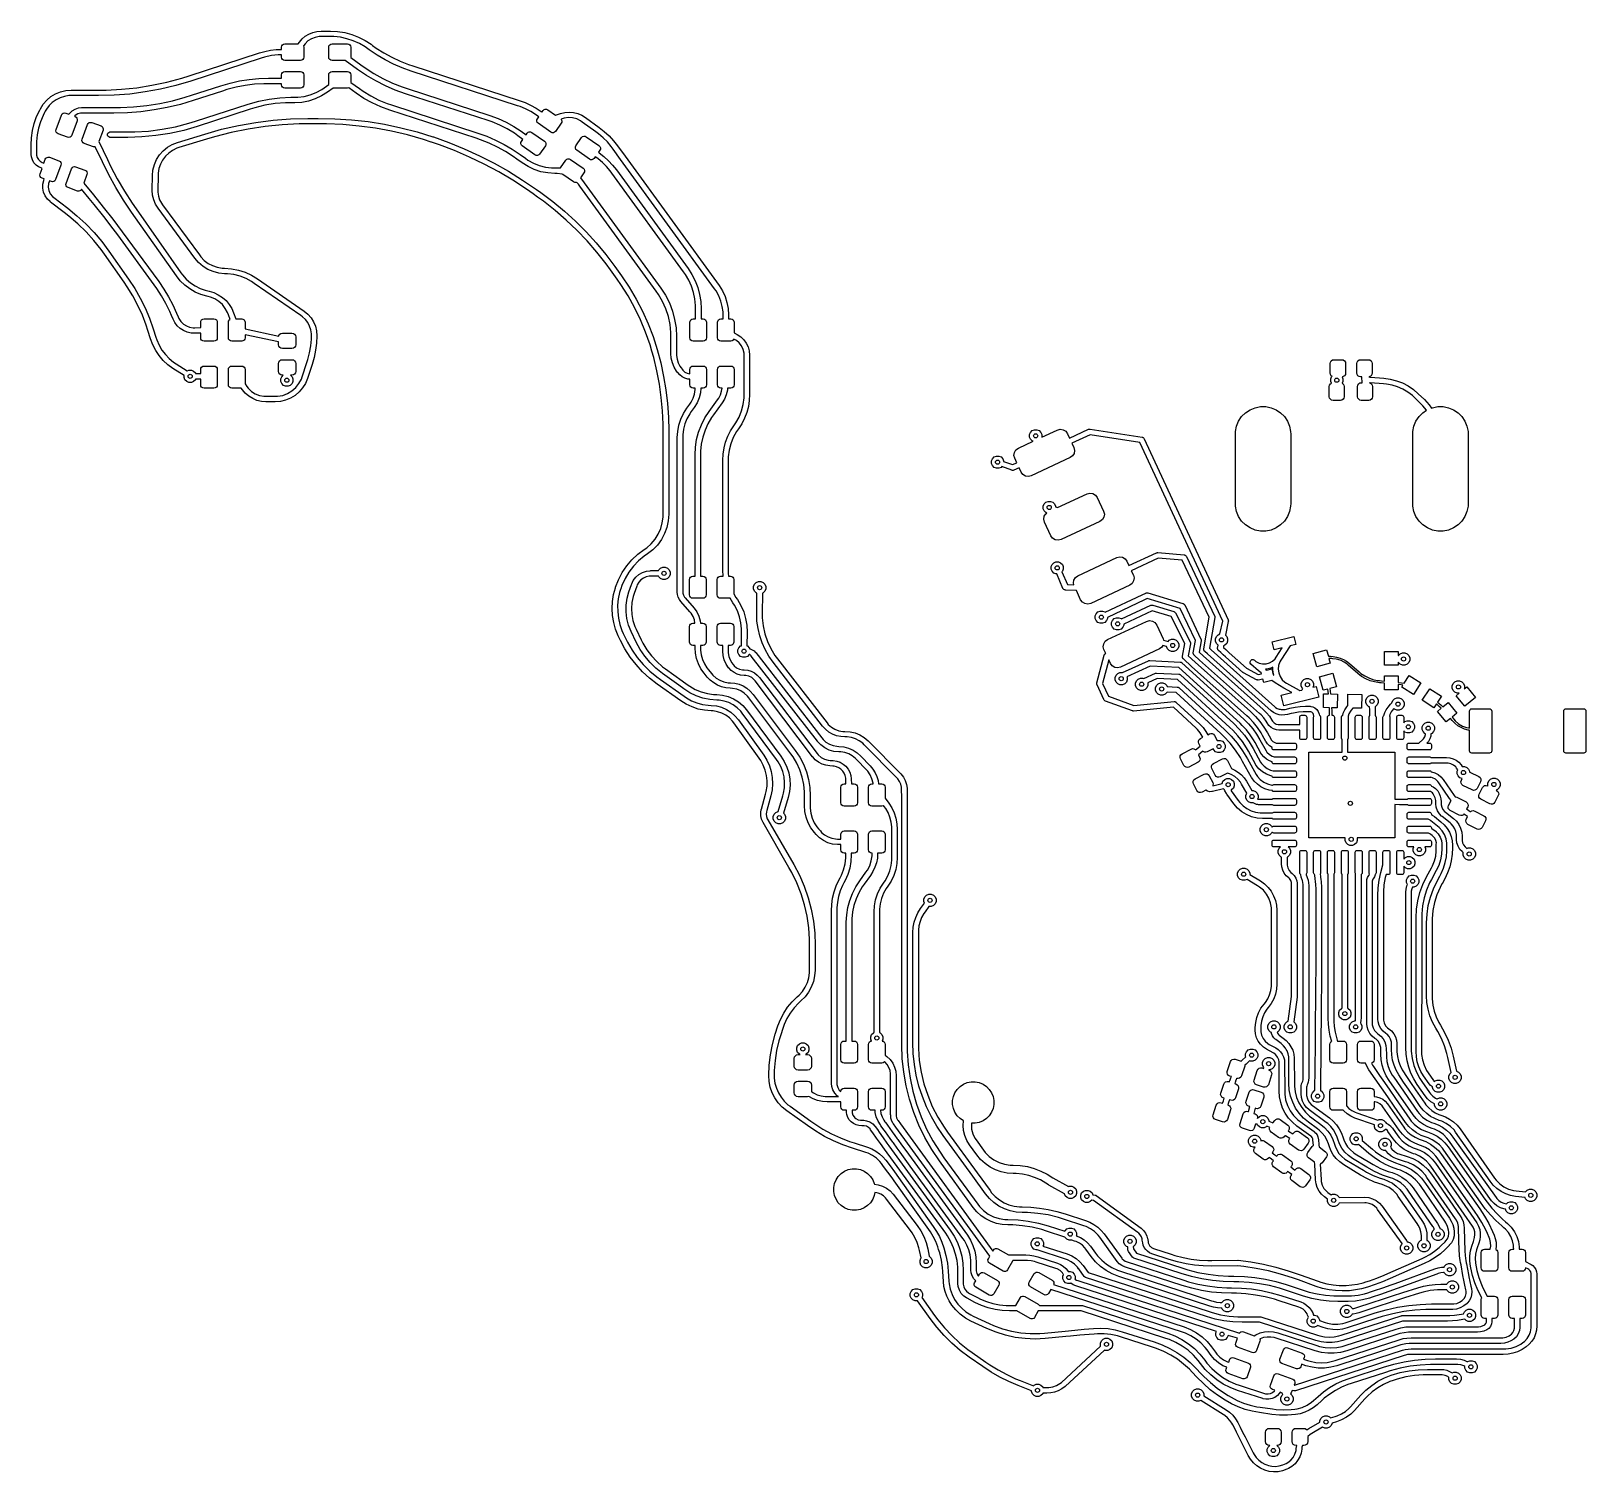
# Model space of a CAD drawing. Extents: x 111.5 to 167.6, y -133.5 to -81.5.
import ezdxf

# ---------------------------------------------------------------- set-up
doc = ezdxf.new("R2010")
doc.units = 0
doc.layers.add('BLACK', color=7, linetype='CONTINUOUS')

msp = doc.modelspace()

# ---------------------------------------------------------------- linework, layer by layer
at = {"layer": 'BLACK', "linetype": 'CONTINUOUS'}
for p, q in [((121.127572, -81.936903), (121.173093, -81.874249)), ((121.173093, -81.874249), (121.173114, -81.874224)), ((121.173114, -81.874224), (121.271327, -81.759231)), ((121.271327, -81.759231), (121.386344, -81.660997)), ((121.48258, -81.834464), (121.37729, -81.933338)), ((121.386344, -81.660997), (121.515313, -81.581966)), ((121.604532, -81.757072), (121.48258, -81.834464)), ((121.515313, -81.581966), (121.655058, -81.524084)), ((121.738827, -81.703903), (121.604532, -81.757072)), ((121.655058, -81.524084), (121.802138, -81.488776)), ((121.880706, -81.676842), (121.738827, -81.703903)), ((121.802138, -81.488776), (121.952409, -81.476953)), ((121.952924, -81.676913), (121.880706, -81.676842)), ((121.952409, -81.476953), (121.952927, -81.476903)), ((121.952927, -81.676903), (121.952924, -81.676902)), ((121.952924, -81.676902), (121.952924, -81.676903)), ((121.952924, -81.676903), (121.952924, -81.676913)), ((121.952927, -81.476903), (122.291939, -81.476903)), ((122.291937, -81.676903), (121.952927, -81.676903)), ((122.412377, -81.676905), (122.291937, -81.676903)), ((122.291939, -81.476903), (122.29194, -81.476903)), ((122.29194, -81.476903), (122.291941, -81.476903)), ((122.291941, -81.476903), (122.553066, -81.490592)), ((122.651937, -81.702088), (122.412377, -81.676905)), ((122.553066, -81.490592), (122.811331, -81.531502)), ((122.887552, -81.752174), (122.651937, -81.702088)), ((122.811331, -81.531502), (123.063904, -81.599185)), ((123.116641, -81.826615), (122.887552, -81.752174)), ((123.063904, -81.599185), (123.308019, -81.692898)), ((123.336694, -81.924595), (123.116641, -81.826615)), ((123.308019, -81.692898), (123.541, -81.811614)), ((123.541, -81.811614), (123.75968, -81.953635)), ((117.190668, -83.090051), (119.73343, -82.263858)), ((119.795234, -82.45407), (117.252472, -83.280263)), ((119.73343, -82.263858), (119.733445, -82.263854)), ((119.733445, -82.263854), (119.929458, -82.208573)), ((119.914554, -82.4153), (119.795234, -82.45407)), ((120.159992, -82.36313), (119.914554, -82.4153)), ((119.929458, -82.208573), (120.129219, -82.168837)), ((120.129219, -82.168837), (120.331482, -82.144897)), ((120.409539, -82.336901), (120.159992, -82.36313)), ((120.331482, -82.144897), (120.53, -82.137097)), ((120.53, -82.336901), (120.409539, -82.336901)), ((120.53, -82.056903), (120.539134, -82.010981)), ((120.53, -82.137097), (120.53, -82.056903)), ((120.53, -82.416903), (120.53, -82.336901)), ((120.539134, -82.462825), (120.53, -82.416903)), ((120.539134, -82.010981), (120.565147, -81.97205)), ((120.565147, -82.501756), (120.539134, -82.462825)), ((120.565147, -81.97205), (120.604078, -81.946037)), ((120.604078, -81.946037), (120.65, -81.936903)), ((120.65, -81.936903), (121.127572, -81.936903)), ((121.320866, -82.462825), (121.294853, -82.501756)), ((121.33, -82.416903), (121.320866, -82.462825)), ((121.334897, -81.991806), (121.320887, -82.011088)), ((121.320887, -82.011088), (121.33, -82.056903)), ((121.33, -82.056903), (121.33, -82.416903)), ((121.334898, -81.991805), (121.334897, -81.991806)), ((121.37729, -81.933338), (121.334898, -81.991805)), ((122.23, -82.056903), (122.239134, -82.010981)), ((122.23, -82.416903), (122.23, -82.056903)), ((122.239134, -82.462825), (122.23, -82.416903)), ((122.239134, -82.010981), (122.265147, -81.97205)), ((122.265147, -82.501756), (122.239134, -82.462825)), ((122.265147, -81.97205), (122.304078, -81.946037)), ((122.304078, -81.946037), (122.35, -81.936903)), ((122.35, -81.936903), (122.91, -81.936903)), ((122.91, -81.936903), (122.955922, -81.946037)), ((122.955922, -81.946037), (122.994853, -81.97205)), ((122.994853, -81.97205), (123.020866, -82.010981)), ((123.020866, -82.010981), (123.03, -82.056903)), ((123.03, -82.416903), (123.026564, -82.434176)), ((123.026564, -82.434176), (123.388081, -82.696834)), ((123.03, -82.056903), (123.03, -82.416903)), ((123.545299, -82.04504), (123.336694, -81.924595)), ((123.642735, -82.115835), (123.545299, -82.04504)), ((123.642754, -82.115808), (123.642735, -82.115835)), ((123.642755, -82.115808), (123.642754, -82.115808)), ((123.642757, -82.11581), (123.642755, -82.115808)), ((123.693517, -82.15269), (123.642757, -82.11581)), ((123.693667, -82.152778), (123.693517, -82.15269)), ((123.974922, -82.343921), (123.693667, -82.152778)), ((123.75968, -81.953635), (123.760313, -81.954006)), ((123.760313, -81.954006), (123.811074, -81.990886)), ((123.811074, -81.990886), (123.811075, -81.990887)), ((123.811075, -81.990887), (123.811081, -81.990878)), ((123.811081, -81.990878), (123.943691, -82.087225)), ((123.943691, -82.087225), (124.220485, -82.262887)), ((124.267773, -82.517115), (123.974922, -82.343921)), ((124.220485, -82.262887), (124.507764, -82.420822)), ((124.507764, -82.420822), (124.804392, -82.560407)), ((120.53, -83.056903), (120.539134, -83.010981)), ((120.539134, -83.010981), (120.565147, -82.97205)), ((120.604078, -82.527769), (120.565147, -82.501756)), ((120.565147, -82.97205), (120.604078, -82.946037)), ((120.65, -82.536903), (120.604078, -82.527769)), ((120.604078, -82.946037), (120.65, -82.936903)), ((121.21, -82.536903), (120.65, -82.536903)), ((120.65, -82.936903), (121.21, -82.936903)), ((121.255922, -82.527769), (121.21, -82.536903)), ((121.21, -82.936903), (121.255922, -82.946037)), ((121.294853, -82.501756), (121.255922, -82.527769)), ((121.255922, -82.946037), (121.294853, -82.97205)), ((121.294853, -82.97205), (121.320866, -83.010981)), ((121.320866, -83.010981), (121.33, -83.056903)), ((122.23, -83.056903), (122.239134, -83.010981)), ((122.239134, -83.010981), (122.265147, -82.97205)), ((122.304078, -82.527769), (122.265147, -82.501756)), ((122.265147, -82.97205), (122.304078, -82.946037)), ((122.35, -82.536903), (122.304078, -82.527769)), ((122.304078, -82.946037), (122.35, -82.936903)), ((122.827694, -82.536903), (122.35, -82.536903)), ((122.35, -82.936903), (122.91, -82.936903)), ((123.270524, -82.858638), (122.827694, -82.536903)), ((122.91, -82.936903), (122.955922, -82.946037)), ((122.955922, -82.946037), (122.994853, -82.97205)), ((122.994853, -82.97205), (123.020866, -83.010981)), ((123.020866, -83.010981), (123.03, -83.056903)), ((123.270521, -82.858644), (123.270524, -82.858638)), ((123.592357, -83.077362), (123.270521, -82.858644)), ((123.388081, -82.696834), (123.388135, -82.696882)), ((123.388135, -82.696882), (123.540474, -82.807562)), ((123.540474, -82.807562), (123.858571, -83.00943)), ((123.858571, -83.00943), (124.188715, -83.190927)), ((124.570921, -82.671579), (124.267773, -82.517115)), ((124.88317, -82.806704), (124.570921, -82.671579)), ((124.804392, -82.560407), (125.109199, -82.681091)), ((125.203274, -82.92195), (124.88317, -82.806704)), ((125.109199, -82.681091), (125.265091, -82.731744)), ((125.203287, -82.921956), (125.203274, -82.92195)), ((129.042645, -84.169438), (125.203287, -82.921956)), ((125.265091, -82.731744), (129.104448, -83.979226)), ((114.203928, -83.6069), (114.756225, -83.577955)), ((114.756225, -83.577955), (115.30625, -83.520146)), ((115.30625, -83.520146), (115.852496, -83.433629)), ((116.164563, -83.571766), (115.61066, -83.674425)), ((115.852496, -83.433629), (116.393465, -83.318643)), ((116.712334, -83.440258), (116.164563, -83.571766)), ((116.393465, -83.318643), (116.927675, -83.175503)), ((117.252472, -83.280263), (116.712334, -83.440258)), ((116.927675, -83.175503), (117.190668, -83.090051)), ((117.279274, -83.793602), (118.336076, -83.450227)), ((118.336076, -83.450227), (118.33609, -83.450223)), ((118.33609, -83.450223), (118.672972, -83.352349)), ((118.558813, -83.588148), (118.39788, -83.640439)), ((118.886609, -83.503983), (118.558813, -83.588148)), ((118.672972, -83.352349), (119.01535, -83.275818)), ((119.219044, -83.440567), (118.886609, -83.503983)), ((119.01535, -83.275818), (119.361857, -83.220935)), ((119.554804, -83.398149), (119.219044, -83.440567)), ((119.361857, -83.220935), (119.711126, -83.187918)), ((119.892566, -83.376898), (119.554804, -83.398149)), ((119.711126, -83.187918), (120.06178, -83.176897)), ((120.061719, -83.376897), (119.892566, -83.376898)), ((120.06178, -83.376903), (120.061719, -83.376897)), ((120.06178, -83.176897), (120.06178, -83.176903)), ((120.06178, -83.176903), (120.53, -83.176903)), ((120.53, -83.376903), (120.06178, -83.376903)), ((120.53, -83.176903), (120.53, -83.056903)), ((120.53, -83.416903), (120.53, -83.376903)), ((120.539134, -83.462825), (120.53, -83.416903)), ((120.565147, -83.501756), (120.539134, -83.462825)), ((120.604078, -83.527769), (120.565147, -83.501756)), ((120.65, -83.536903), (120.604078, -83.527769)), ((121.21, -83.536903), (120.65, -83.536903)), ((121.255922, -83.527769), (121.21, -83.536903)), ((121.294853, -83.501756), (121.255922, -83.527769)), ((121.320866, -83.462825), (121.294853, -83.501756)), ((121.33, -83.416903), (121.320866, -83.462825)), ((121.33, -83.056903), (121.33, -83.416903)), ((121.776946, -83.697759), (121.976656, -83.587974)), ((121.976656, -83.587974), (122.068843, -83.520999)), ((122.068843, -83.520999), (122.23, -83.403912)), ((122.387216, -83.536903), (122.186399, -83.682805)), ((122.23, -83.403912), (122.23, -83.056903)), ((122.91, -83.536903), (122.387216, -83.536903)), ((122.955922, -83.527769), (122.91, -83.536903)), ((122.959656, -83.525273), (122.955922, -83.527769)), ((123.219243, -83.713874), (122.959656, -83.525273)), ((123.03, -83.056903), (123.03, -83.329167)), ((123.03, -83.329167), (123.3368, -83.55207)), ((123.3368, -83.55207), (123.336897, -83.552156)), ((123.336897, -83.552156), (123.468848, -83.648021)), ((123.927293, -83.275441), (123.592357, -83.077362)), ((124.274005, -83.452097), (123.927293, -83.275441)), ((124.188715, -83.190927), (124.529605, -83.351336)), ((124.631125, -83.606635), (124.274005, -83.452097)), ((124.529605, -83.351336), (124.879893, -83.490023)), ((124.879893, -83.490023), (125.059043, -83.548232)), ((125.059043, -83.548232), (125.059047, -83.548233)), ((125.059047, -83.548233), (128.048231, -84.519478)), ((111.825963, -84.278494), (111.929581, -84.113617)), ((111.929581, -84.113617), (112.057468, -83.966747)), ((112.057468, -83.966747), (112.206538, -83.841432)), ((112.256166, -84.051789), (112.139044, -84.166893)), ((112.206538, -83.841432), (112.373201, -83.740689)), ((112.389686, -83.956191), (112.256166, -84.051789)), ((112.373201, -83.740689), (112.553443, -83.666945)), ((112.536388, -83.882402), (112.389686, -83.956191)), ((112.692741, -83.832199), (112.536388, -83.882402)), ((112.553443, -83.666945), (112.742925, -83.621974)), ((112.854978, -83.80679), (112.692741, -83.832199)), ((112.742925, -83.621974), (112.937083, -83.606861)), ((112.936653, -83.80686), (112.854978, -83.80679)), ((112.937084, -83.806903), (112.936653, -83.80686)), ((112.937083, -83.606861), (112.937083, -83.606903)), ((112.937083, -83.606903), (112.937084, -83.606903)), ((112.937084, -83.606903), (113.927401, -83.606903)), ((112.937085, -83.806903), (112.937084, -83.806903)), ((113.927401, -83.806903), (112.937085, -83.806903)), ((113.927401, -83.606903), (113.927401, -83.6069)), ((113.927401, -83.6069), (114.203928, -83.6069)), ((113.927442, -83.806898), (113.927401, -83.806903)), ((114.490544, -83.792154), (113.927442, -83.806898)), ((115.052143, -83.747955), (114.490544, -83.792154)), ((115.61066, -83.674425), (115.052143, -83.747955)), ((115.191266, -84.212073), (115.663019, -84.16249)), ((115.663019, -84.16249), (116.131531, -84.088286)), ((116.131531, -84.088286), (116.595517, -83.989663)), ((116.876375, -84.121463), (116.405106, -84.234604)), ((116.595517, -83.989663), (117.053706, -83.866893)), ((117.341061, -83.983817), (116.876375, -84.121463)), ((117.053706, -83.866893), (117.279274, -83.793601)), ((117.279274, -83.793601), (117.279274, -83.793602)), ((117.341078, -83.983814), (117.341061, -83.983817)), ((118.39788, -83.640439), (117.341078, -83.983814)), ((117.424483, -84.727834), (119.329047, -84.109004)), ((119.329047, -84.109004), (119.329051, -84.109003)), ((119.329051, -84.109003), (119.702868, -84.003578)), ((119.930897, -84.154518), (119.568216, -84.241588)), ((119.702868, -84.003578), (120.083808, -83.927807)), ((120.299291, -84.096172), (119.930897, -84.154518)), ((120.083808, -83.927807), (120.469518, -83.882157)), ((120.671127, -84.066909), (120.299291, -84.096172)), ((120.469518, -83.882157), (120.857501, -83.866914)), ((120.85762, -84.06691), (120.671127, -84.066909)), ((120.857501, -83.866914), (120.85762, -83.866903)), ((120.85762, -83.866903), (121.004265, -83.866903)), ((121.004263, -84.066903), (120.85762, -84.066903)), ((120.85762, -84.066903), (120.85762, -84.06691)), ((121.004265, -84.066903), (121.004263, -84.066903)), ((121.004265, -83.866903), (121.004266, -83.866903)), ((121.005055, -84.066825), (121.004265, -84.066903)), ((121.004266, -83.866903), (121.004267, -83.866903)), ((121.004267, -83.866903), (121.004267, -83.866875)), ((121.004267, -83.866875), (121.118215, -83.866877)), ((121.256327, -84.051021), (121.005055, -84.066825)), ((121.118215, -83.866877), (121.344314, -83.838319)), ((121.504417, -84.003701), (121.256327, -84.051021)), ((121.344314, -83.838319), (121.565052, -83.781648)), ((121.74462, -83.92566), (121.504417, -84.003701)), ((121.565052, -83.781648), (121.776946, -83.697759)), ((121.973147, -83.81813), (121.74462, -83.92566)), ((122.18638, -83.682815), (121.973147, -83.81813)), ((122.186399, -83.682805), (122.18638, -83.682815)), ((123.219237, -83.713885), (123.219243, -83.713874)), ((123.503526, -83.903836), (123.219237, -83.713885)), ((123.468848, -83.648021), (123.7472, -83.818591)), ((123.801841, -84.070896), (123.503526, -83.903836)), ((123.7472, -83.818591), (124.038076, -83.966796)), ((124.112345, -84.214037), (123.801841, -84.070896)), ((124.038076, -83.966796), (124.339684, -84.091723)), ((124.339684, -84.091723), (124.49492, -84.142162)), ((124.49492, -84.142162), (124.494924, -84.142163)), ((124.494924, -84.142163), (127.615241, -85.156014)), ((124.997225, -83.738437), (124.631125, -83.606635)), ((124.997243, -83.738445), (124.997225, -83.738437)), ((127.986429, -84.709691), (124.997243, -83.738445)), ((129.104448, -83.979226), (129.104453, -83.979228)), ((129.104453, -83.979228), (129.314031, -84.056545)), ((129.314031, -84.056545), (129.516902, -84.150069)), ((129.516902, -84.150069), (129.71181, -84.259222)), ((111.603223, -84.811427), (111.690189, -84.564334)), ((111.690189, -84.564334), (111.800604, -84.32679)), ((111.800604, -84.32679), (111.800606, -84.326791)), ((111.800606, -84.32679), (111.82596, -84.278499)), ((111.800606, -84.326791), (111.800606, -84.32679)), ((111.82596, -84.278499), (111.825963, -84.278494)), ((111.921228, -84.527292), (111.829607, -84.752254)), ((111.977673, -84.419775), (111.921228, -84.527292)), ((111.977684, -84.41976), (111.977673, -84.419775)), ((112.003038, -84.371469), (111.977684, -84.41976)), ((112.003039, -84.371465), (112.003038, -84.371469)), ((112.003041, -84.371464), (112.003039, -84.371465)), ((112.041141, -84.298732), (112.003041, -84.371464)), ((112.139044, -84.166893), (112.041141, -84.298732)), ((112.393198, -85.033564), (112.584729, -84.507336)), ((112.584729, -84.507336), (112.609018, -84.467307)), ((112.609018, -84.467307), (112.646778, -84.439621)), ((112.646778, -84.439621), (112.692258, -84.428492)), ((112.692258, -84.428492), (112.738534, -84.435615)), ((112.738534, -84.435615), (112.854366, -84.477774)), ((112.854366, -84.477774), (112.874853, -84.447324)), ((112.874853, -84.447324), (112.967982, -84.358616)), ((113.148544, -84.712548), (112.957013, -85.238776)), ((112.967982, -84.358616), (113.078058, -84.292092)), ((113.078683, -84.52127), (113.051929, -84.549682)), ((113.051929, -84.549682), (113.076824, -84.558743)), ((113.076824, -84.558743), (113.116852, -84.583032)), ((113.078058, -84.292092), (113.199895, -84.250886)), ((113.170592, -84.465724), (113.078683, -84.52127)), ((113.116852, -84.583032), (113.144538, -84.620791)), ((113.144538, -84.620791), (113.155668, -84.666272)), ((113.155668, -84.666272), (113.148544, -84.712548)), ((113.27404, -84.436898), (113.170592, -84.465724)), ((113.199895, -84.250886), (113.307435, -84.239155)), ((113.327735, -84.436939), (113.27404, -84.436898)), ((113.307435, -84.239155), (113.308235, -84.238824)), ((113.308235, -84.238824), (113.327744, -84.236903)), ((113.327737, -84.436902), (113.327735, -84.436903)), ((113.327735, -84.436903), (113.327735, -84.436939)), ((113.327744, -84.436903), (113.327737, -84.436902)), ((113.327744, -84.236903), (114.480388, -84.236903)), ((114.480388, -84.436903), (113.327744, -84.436903)), ((114.480388, -84.236903), (114.480388, -84.236897)), ((114.480388, -84.236897), (114.717564, -84.236898)), ((114.480471, -84.436894), (114.480388, -84.436903)), ((114.964882, -84.424211), (114.480471, -84.436894)), ((114.717564, -84.236898), (115.191266, -84.212073)), ((115.448048, -84.386185), (114.964882, -84.424211)), ((115.928562, -84.322925), (115.448048, -84.386185)), ((116.405106, -84.234604), (115.928562, -84.322925)), ((119.390851, -84.299216), (117.486287, -84.918046)), ((119.390853, -84.299214), (119.390851, -84.299216)), ((119.568216, -84.241588), (119.390853, -84.299214)), ((119.595626, -84.774089), (120.219964, -84.695061)), ((120.219964, -84.695061), (120.8474, -84.646416)), ((120.8474, -84.646416), (121.476457, -84.628268)), ((121.476457, -84.628268), (121.850322, -84.626556)), ((121.850322, -84.626556), (121.850323, -84.626556)), ((121.850323, -84.626556), (122.452077, -84.637897)), ((122.452077, -84.637897), (123.052642, -84.677396)), ((123.052642, -84.677396), (123.650698, -84.744967)), ((124.433114, -84.332372), (124.112345, -84.214037)), ((124.43312, -84.332375), (124.433114, -84.332372)), ((127.553437, -85.346226), (124.43312, -84.332375)), ((128.129588, -84.756207), (127.986429, -84.709691)), ((128.048231, -84.519478), (128.048233, -84.519479)), ((128.048233, -84.519479), (128.048241, -84.519483)), ((128.048241, -84.519483), (128.345193, -84.629036)), ((128.345193, -84.629036), (128.632642, -84.761552)), ((129.141482, -84.201552), (129.042645, -84.169438)), ((129.333508, -84.281091), (129.141482, -84.201552)), ((129.518701, -84.375451), (129.333508, -84.281091)), ((129.69592, -84.48405), (129.518701, -84.375451)), ((129.779972, -84.545118), (129.69592, -84.48405)), ((129.71181, -84.259222), (129.897553, -84.383331)), ((129.739725, -84.727471), (129.740747, -84.68066)), ((129.740747, -84.68066), (129.759604, -84.637804)), ((129.759604, -84.637804), (129.809486, -84.566564)), ((129.779994, -84.545137), (129.779972, -84.545118)), ((129.809486, -84.566564), (129.779994, -84.545137)), ((129.897553, -84.383331), (129.897551, -84.383332)), ((129.897551, -84.383332), (129.897552, -84.383333)), ((129.897552, -84.383333), (129.924219, -84.402708)), ((129.924219, -84.402708), (129.966092, -84.342909)), ((129.966092, -84.342909), (129.999914, -84.310531)), ((129.999914, -84.310531), (130.043552, -84.293561)), ((130.043552, -84.293561), (130.090363, -84.294582)), ((130.090363, -84.294582), (130.133219, -84.31344)), ((130.133219, -84.31344), (130.415569, -84.511143)), ((130.415569, -84.511143), (130.592302, -84.45372)), ((130.592302, -84.45372), (130.59235, -84.453709)), ((130.59235, -84.453709), (130.746749, -84.416641)), ((130.654106, -84.643932), (130.613475, -84.657133)), ((130.613475, -84.657133), (130.624323, -84.668465)), ((130.624323, -84.668465), (130.641293, -84.712103)), ((130.641293, -84.712103), (130.640271, -84.758914)), ((130.727109, -84.620134), (130.654106, -84.643932)), ((130.879467, -84.600886), (130.727109, -84.620134)), ((130.746749, -84.416641), (130.905094, -84.404178)), ((131.032732, -84.610527), (130.879467, -84.600886)), ((130.905094, -84.404178), (131.06344, -84.416639)), ((131.181477, -84.648717), (131.032732, -84.610527)), ((131.06344, -84.416639), (131.217887, -84.453718)), ((131.32043, -84.714103), (131.181477, -84.648717)), ((131.217887, -84.453718), (131.364632, -84.5145)), ((131.382466, -84.759265), (131.32043, -84.714103)), ((131.364632, -84.5145), (131.500062, -84.59749)), ((131.500062, -84.59749), (131.50006, -84.597493)), ((131.50006, -84.597493), (131.500061, -84.597494)), ((131.500061, -84.597494), (131.990567, -84.953869)), ((111.502658, -85.324963), (111.540517, -85.065762)), ((111.540517, -85.065762), (111.603223, -84.811427)), ((111.71345, -85.223386), (111.690001, -85.465156)), ((111.760131, -84.98501), (111.71345, -85.223386)), ((111.829607, -84.752254), (111.760131, -84.98501)), ((112.386074, -85.07984), (112.393198, -85.033564)), ((112.397204, -85.125321), (112.386074, -85.07984)), ((112.42489, -85.16308), (112.397204, -85.125321)), ((112.464918, -85.187369), (112.42489, -85.16308)), ((112.803208, -85.310497), (112.464918, -85.187369)), ((112.932724, -85.278805), (112.894964, -85.306491)), ((112.957013, -85.238776), (112.932724, -85.278805)), ((113.33289, -85.375584), (113.524421, -84.849356)), ((113.524421, -84.849356), (113.54871, -84.809327)), ((113.54871, -84.809327), (113.58647, -84.781641)), ((113.58647, -84.781641), (113.63195, -84.770512)), ((113.63195, -84.770512), (113.678226, -84.777635)), ((113.678226, -84.777635), (114.016516, -84.900763)), ((114.088236, -85.054568), (113.938945, -85.46474)), ((114.016516, -84.900763), (114.056544, -84.925052)), ((114.056544, -84.925052), (114.08423, -84.962811)), ((114.08423, -84.962811), (114.09536, -85.008292)), ((114.09536, -85.008292), (114.088236, -85.054568)), ((114.246972, -85.195567), (114.261904, -85.159519)), ((114.246972, -85.234585), (114.246972, -85.195567)), ((114.261904, -85.270633), (114.246972, -85.234585)), ((114.261904, -85.159519), (114.289494, -85.131929)), ((114.289494, -85.298223), (114.261904, -85.270633)), ((114.289494, -85.131929), (114.325542, -85.116997)), ((114.325542, -85.116997), (114.345051, -85.115076)), ((114.345051, -85.115076), (114.97954, -85.115076)), ((114.97954, -85.115076), (114.979621, -85.115083)), ((114.979621, -85.115083), (115.228184, -85.115083)), ((115.228184, -85.115083), (115.724493, -85.083856)), ((115.996244, -85.251114), (115.488897, -85.299074)), ((115.724493, -85.083856), (116.217861, -85.021527)), ((116.499578, -85.171392), (115.996244, -85.251114)), ((116.217861, -85.021527), (116.706342, -84.928342)), ((116.996913, -85.060223), (116.499578, -85.171392)), ((116.706342, -84.928342), (117.188008, -84.80467)), ((116.768781, -85.492014), (117.755852, -85.191245)), ((117.486272, -84.918049), (116.996913, -85.060223)), ((117.188008, -84.80467), (117.424483, -84.727834)), ((117.486287, -84.918046), (117.486272, -84.918049)), ((117.755852, -85.191245), (117.755864, -85.191242)), ((117.755864, -85.191242), (118.362118, -85.022473)), ((118.711532, -85.140524), (118.110582, -85.292206)), ((118.362118, -85.022473), (118.975858, -84.883311)), ((119.319134, -85.018175), (118.711532, -85.140524)), ((118.975858, -84.883311), (119.595626, -84.774089)), ((119.931955, -84.925447), (119.319134, -85.018175)), ((120.548554, -84.862558), (119.931955, -84.925447)), ((121.167477, -84.829657), (120.548554, -84.862558)), ((121.477373, -84.828266), (121.167477, -84.829657)), ((121.851238, -84.826554), (121.477373, -84.828266)), ((122.147564, -84.825191), (121.851238, -84.826553)), ((121.851238, -84.826553), (121.851238, -84.826554)), ((122.739693, -84.850229), (122.147564, -84.825191)), ((123.330002, -84.90296), (122.739693, -84.850229)), ((123.917194, -84.983268), (123.330002, -84.90296)), ((123.650698, -84.744967), (124.244935, -84.840462)), ((124.499983, -85.090978), (123.917194, -84.983268)), ((124.244935, -84.840462), (124.83405, -84.963672)), ((125.077091, -85.225854), (124.499983, -85.090978)), ((124.83405, -84.963672), (125.416752, -85.114327)), ((125.647251, -85.387599), (125.077091, -85.225854)), ((125.416752, -85.114327), (125.991586, -85.292041)), ((127.615241, -85.156014), (127.615253, -85.156019)), ((127.615253, -85.156019), (127.938614, -85.272438)), ((127.938614, -85.272438), (128.254039, -85.408935)), ((128.407724, -84.871416), (128.129588, -84.756207)), ((128.675964, -85.008091), (128.407724, -84.871416)), ((128.632642, -84.761552), (128.908808, -84.916213)), ((128.932654, -85.165391), (128.675964, -85.008091)), ((128.908808, -84.916213), (129.17195, -85.092038)), ((129.054432, -85.253868), (128.932654, -85.165391)), ((129.054433, -85.253866), (129.054432, -85.253868)), ((129.23591, -85.385716), (129.054433, -85.253866)), ((129.17195, -85.092038), (129.171991, -85.092062)), ((129.171991, -85.092062), (129.350643, -85.221861)), ((129.350643, -85.221861), (129.392516, -85.162061)), ((129.392516, -85.162061), (129.426338, -85.129683)), ((129.426338, -85.129683), (129.469976, -85.112713)), ((129.469976, -85.112713), (129.516787, -85.113734)), ((129.516787, -85.113734), (129.559643, -85.132592)), ((129.559643, -85.132592), (130.018369, -85.453795)), ((129.756695, -84.771109), (129.739725, -84.727471)), ((129.789073, -84.804931), (129.756695, -84.771109)), ((130.247799, -85.126134), (129.789073, -84.804931)), ((130.290655, -85.144992), (130.247799, -85.126134)), ((130.337466, -85.146013), (130.290655, -85.144992)), ((130.381104, -85.129043), (130.337466, -85.146013)), ((130.414926, -85.096665), (130.381104, -85.129043)), ((130.621414, -84.80177), (130.414926, -85.096665)), ((130.640271, -84.758914), (130.621414, -84.80177)), ((131.35865, -85.317989), (131.392472, -85.285611)), ((131.382503, -84.759298), (131.382466, -84.759265)), ((131.87301, -85.115672), (131.382503, -84.759298)), ((131.392472, -85.285611), (131.43611, -85.268641)), ((131.43611, -85.268641), (131.482921, -85.269662)), ((131.482921, -85.269662), (131.525777, -85.28852)), ((131.873011, -85.115673), (131.87301, -85.115672)), ((131.873011, -85.115674), (131.873011, -85.115673)), ((131.962102, -85.1804), (131.873011, -85.115674)), ((132.129577, -85.323433), (131.962102, -85.1804)), ((131.990567, -84.953869), (131.990574, -84.953875)), ((131.990574, -84.953875), (132.175726, -85.099834)), ((132.175726, -85.099834), (132.348864, -85.259876)), ((132.348864, -85.259876), (132.508911, -85.433009)), ((111.49, -85.586608), (111.502658, -85.324963)), ((111.49, -85.907244), (111.49, -85.586608)), ((111.690001, -85.465156), (111.69, -85.586608)), ((111.69, -85.586608), (111.69, -85.907244)), ((112.849484, -85.31762), (112.803208, -85.310497)), ((112.894964, -85.306491), (112.849484, -85.31762)), ((113.325766, -85.42186), (113.33289, -85.375584)), ((113.336896, -85.467341), (113.325766, -85.42186)), ((113.364582, -85.5051), (113.336896, -85.467341)), ((113.40461, -85.529389), (113.364582, -85.5051)), ((113.7429, -85.652517), (113.40461, -85.529389)), ((113.789176, -85.65964), (113.7429, -85.652517)), ((113.807633, -85.655123), (113.789176, -85.65964)), ((114.064844, -86.200212), (113.807633, -85.655123)), ((113.938945, -85.46474), (114.245718, -86.114863)), ((114.325542, -85.313155), (114.289494, -85.298223)), ((114.345051, -85.315076), (114.325542, -85.313155)), ((114.97954, -85.315076), (114.345051, -85.315076)), ((115.488897, -85.299074), (114.97954, -85.315084)), ((114.97954, -85.315084), (114.97954, -85.315076)), ((116.123549, -85.944534), (116.25586, -85.794382)), ((116.25586, -85.794382), (116.410136, -85.666904)), ((116.410136, -85.666904), (116.58254, -85.565273)), ((116.594218, -85.782128), (116.455771, -85.879225)), ((116.58254, -85.565273), (116.768619, -85.492081)), ((116.746211, -85.708012), (116.594218, -85.782128)), ((116.82708, -85.683332), (116.746211, -85.708012)), ((116.768619, -85.492081), (116.768781, -85.492014)), ((117.814146, -85.382561), (116.827079, -85.683329)), ((116.827079, -85.683329), (116.82708, -85.683332)), ((117.814148, -85.382561), (117.814146, -85.382561)), ((118.110582, -85.292206), (117.814148, -85.382561)), ((125.92823, -85.481737), (125.647251, -85.387599)), ((125.928235, -85.481724), (125.92823, -85.481737)), ((125.928237, -85.481724), (125.928235, -85.481724)), ((125.928239, -85.481725), (125.928237, -85.481724)), ((125.943044, -85.486684), (125.928239, -85.481725)), ((125.943046, -85.486685), (125.943044, -85.486684)), ((126.222605, -85.580353), (125.943046, -85.486685)), ((125.991586, -85.292041), (125.991761, -85.292081)), ((125.991761, -85.292081), (125.991764, -85.292082)), ((125.991764, -85.292082), (125.991765, -85.292082)), ((125.991765, -85.292082), (125.991766, -85.292082)), ((125.991766, -85.292082), (126.006572, -85.297042)), ((126.006572, -85.297042), (126.006573, -85.297042)), ((126.006573, -85.297042), (126.006576, -85.297043)), ((126.006576, -85.297043), (126.006576, -85.297044)), ((126.006576, -85.297044), (126.569454, -85.498934)), ((126.773319, -85.791119), (126.222605, -85.580353)), ((126.569454, -85.498934), (127.123298, -85.72443)), ((127.314633, -86.024968), (126.773319, -85.791119)), ((127.123298, -85.72443), (127.667118, -85.973128)), ((127.710975, -85.397414), (127.553437, -85.346226)), ((128.019002, -85.519372), (127.710975, -85.397414)), ((128.318763, -85.66043), (128.019002, -85.519372)), ((128.254039, -85.408935), (128.56027, -85.56497)), ((128.609075, -85.820032), (128.318763, -85.66043)), ((128.56027, -85.56497), (128.8561, -85.739924)), ((128.888793, -85.997547), (128.609075, -85.820032)), ((128.8561, -85.739924), (129.140288, -85.933059)), ((129.166149, -85.546623), (129.167171, -85.499812)), ((129.183119, -85.590261), (129.166149, -85.546623)), ((129.167171, -85.499812), (129.186028, -85.456956)), ((129.215497, -85.624083), (129.183119, -85.590261)), ((129.186028, -85.456956), (129.23591, -85.385716)), ((129.674223, -85.945286), (129.215497, -85.624083)), ((130.047838, -85.620922), (129.84135, -85.915817)), ((130.018369, -85.453795), (130.050747, -85.487617)), ((130.066695, -85.578066), (130.047838, -85.620922)), ((130.050747, -85.487617), (130.067717, -85.531255)), ((130.067717, -85.531255), (130.066695, -85.578066)), ((131.132283, -85.702551), (131.133305, -85.65574)), ((131.149253, -85.746189), (131.132283, -85.702551)), ((131.133305, -85.65574), (131.152162, -85.612884)), ((131.181631, -85.780011), (131.149253, -85.746189)), ((131.152162, -85.612884), (131.35865, -85.317989)), ((131.640357, -86.101214), (131.181631, -85.780011)), ((131.525777, -85.28852), (131.984503, -85.609723)), ((132.013972, -85.77685), (131.964089, -85.848089)), ((131.964089, -85.848089), (131.989742, -85.866727)), ((131.984503, -85.609723), (132.016881, -85.643545)), ((132.032829, -85.733994), (132.013972, -85.77685)), ((132.016881, -85.643545), (132.033851, -85.687183)), ((132.033851, -85.687183), (132.032829, -85.733994)), ((132.285313, -85.479165), (132.129577, -85.323433)), ((132.428351, -85.646636), (132.285313, -85.479165)), ((132.493004, -85.735621), (132.428351, -85.646636)), ((132.493069, -85.735731), (132.493004, -85.735621)), ((132.7633, -86.107672), (132.493069, -85.735731)), ((132.508911, -85.433009), (132.654881, -85.618165)), ((132.654881, -85.618165), (132.654872, -85.618171)), ((132.654872, -85.618171), (132.654873, -85.618173)), ((132.654873, -85.618173), (132.925108, -85.99012)), ((111.491066, -85.918079), (111.489928, -85.907254)), ((111.489928, -85.907254), (111.49, -85.907254)), ((111.49, -85.907251), (111.49, -85.907244)), ((111.49, -85.907254), (111.49, -85.907251)), ((111.491921, -85.926753), (111.491066, -85.918079)), ((111.491999, -85.926942), (111.491921, -85.926753)), ((111.501838, -86.020457), (111.491999, -85.926942)), ((111.537024, -86.12871), (111.501838, -86.020457)), ((111.593949, -86.227282), (111.537024, -86.12871)), ((111.670124, -86.311864), (111.593949, -86.227282)), ((111.762221, -86.378759), (111.670124, -86.311864)), ((111.69, -85.907244), (111.689928, -85.907974)), ((111.689928, -85.907974), (111.689932, -85.950752)), ((111.689932, -85.950752), (111.711586, -86.035051)), ((111.711586, -86.035051), (111.753524, -86.111316)), ((111.753524, -86.111316), (111.813111, -86.174756)), ((111.847898, -86.416893), (111.762221, -86.378759)), ((111.813111, -86.174756), (111.886604, -86.221383)), ((111.886604, -86.221383), (111.927993, -86.234826)), ((111.927993, -86.234826), (111.927996, -86.234828)), ((111.927996, -86.234828), (111.928005, -86.23483)), ((111.928005, -86.23483), (111.953015, -86.242956)), ((111.953015, -86.242956), (112.003295, -86.104814)), ((112.003295, -86.104814), (112.027584, -86.064785)), ((112.027584, -86.064785), (112.065344, -86.037099)), ((112.065344, -86.037099), (112.110824, -86.02597)), ((112.110824, -86.02597), (112.1571, -86.033093)), ((112.1571, -86.033093), (112.49539, -86.156221)), ((112.56711, -86.310026), (112.375579, -86.836254)), ((112.49539, -86.156221), (112.535418, -86.18051)), ((112.535418, -86.18051), (112.563104, -86.218269)), ((112.563104, -86.218269), (112.574234, -86.26375)), ((112.574234, -86.26375), (112.56711, -86.310026)), ((112.942987, -86.446834), (112.967276, -86.406805)), ((112.967276, -86.406805), (113.005036, -86.379119)), ((113.005036, -86.379119), (113.050516, -86.36799)), ((113.050516, -86.36799), (113.096792, -86.375113)), ((113.096792, -86.375113), (113.435082, -86.498241)), ((114.064858, -86.200237), (114.064844, -86.200212)), ((114.298589, -86.669222), (114.064858, -86.200237)), ((114.245718, -86.114864), (114.245721, -86.114862)), ((114.245718, -86.114863), (114.245718, -86.114864)), ((114.245721, -86.114862), (114.355714, -86.348002)), ((114.355714, -86.348002), (114.595529, -86.804399)), ((115.888129, -86.491424), (115.937368, -86.297446)), ((115.937368, -86.297446), (116.016497, -86.113625)), ((116.016497, -86.113625), (116.123549, -85.944534)), ((116.153969, -86.281745), (116.099566, -86.441856)), ((116.232873, -86.13218), (116.153969, -86.281745)), ((116.334315, -85.996885), (116.232873, -86.13218)), ((116.455771, -85.879225), (116.334315, -85.996885)), ((127.845583, -86.281484), (127.314633, -86.024968)), ((127.667118, -85.973128), (128.199943, -86.244585)), ((128.365219, -86.560206), (127.845583, -86.281484)), ((128.199943, -86.244585), (128.720822, -86.538315)), ((129.022803, -86.094912), (128.888793, -85.997547)), ((129.022806, -86.094908), (129.022803, -86.094912)), ((129.209547, -86.230583), (129.022806, -86.094908)), ((129.140288, -85.933059), (129.140364, -85.933104)), ((129.140364, -85.933104), (129.3271, -86.068777)), ((129.209532, -86.230607), (129.209548, -86.230584)), ((129.422416, -86.365701), (129.209532, -86.230607)), ((129.209548, -86.230584), (129.209547, -86.230583)), ((129.3271, -86.068777), (129.327102, -86.068778)), ((129.327102, -86.068778), (129.327101, -86.068778)), ((129.327101, -86.068778), (129.327104, -86.06878)), ((129.327104, -86.06878), (129.327318, -86.06897)), ((129.327318, -86.06897), (129.419097, -86.135648)), ((129.419097, -86.135648), (129.618427, -86.245225)), ((129.650553, -86.473047), (129.422416, -86.365701)), ((129.618427, -86.245225), (129.829919, -86.328955)), ((129.717079, -85.964144), (129.674223, -85.945286)), ((129.76389, -85.965165), (129.717079, -85.964144)), ((129.807528, -85.948195), (129.76389, -85.965165)), ((129.84135, -85.915817), (129.807528, -85.948195)), ((129.829919, -86.328955), (130.050238, -86.385518)), ((130.050238, -86.385518), (130.275908, -86.414021)), ((130.591202, -86.414019), (130.785074, -86.137141)), ((130.785074, -86.137141), (130.818896, -86.104763)), ((130.818896, -86.104763), (130.862534, -86.087793)), ((130.862534, -86.087793), (130.909345, -86.088814)), ((130.909345, -86.088814), (130.952201, -86.107672)), ((130.952201, -86.107672), (131.410927, -86.428875)), ((131.683213, -86.120072), (131.640357, -86.101214)), ((131.730024, -86.121093), (131.683213, -86.120072)), ((131.773662, -86.104123), (131.730024, -86.121093)), ((131.807484, -86.071745), (131.773662, -86.104123)), ((131.849356, -86.011944), (131.807484, -86.071745)), ((131.872185, -86.02853), (131.849356, -86.011944)), ((131.872186, -86.028531), (131.872185, -86.02853)), ((131.872186, -86.028532), (131.872186, -86.028531)), ((131.955311, -86.088923), (131.872186, -86.028532)), ((132.11157, -86.222378), (131.955311, -86.088923)), ((131.989742, -85.866727), (131.989749, -85.866733)), ((131.989749, -85.866733), (132.163328, -86.003568)), ((132.256877, -86.367682), (132.11157, -86.222378)), ((132.163328, -86.003568), (132.325643, -86.153607)), ((132.390336, -86.523938), (132.256877, -86.367682)), ((132.325643, -86.153607), (132.475686, -86.315919)), ((132.475686, -86.315919), (132.612532, -86.489502)), ((132.763304, -86.107678), (132.7633, -86.107672)), ((136.154742, -90.775589), (132.763304, -86.107678)), ((132.925108, -85.99012), (136.316545, -90.658032)), ((111.80464, -86.677318), (111.811764, -86.631042)), ((111.81577, -86.722799), (111.80464, -86.677318)), ((111.811764, -86.631042), (111.884569, -86.43101)), ((111.843456, -86.760558), (111.81577, -86.722799)), ((111.883484, -86.784847), (111.843456, -86.760558)), ((111.848241, -86.417186), (111.847898, -86.416893)), ((111.866201, -86.425042), (111.848241, -86.417186)), ((111.884569, -86.43101), (111.866201, -86.425042)), ((111.963662, -86.814029), (111.883484, -86.784847)), ((111.916543, -86.995744), (111.945715, -86.871879)), ((111.945687, -86.871373), (111.950301, -86.852321)), ((111.945715, -86.871879), (111.945687, -86.871373)), ((111.950301, -86.852321), (111.963662, -86.814029)), ((112.139152, -86.918225), (112.118102, -86.978485)), ((112.139135, -86.918213), (112.139133, -86.918217)), ((112.139133, -86.918217), (112.139133, -86.918218)), ((112.139133, -86.918218), (112.139152, -86.918225)), ((112.151617, -86.88244), (112.139135, -86.918213)), ((112.221774, -86.907975), (112.151617, -86.88244)), ((112.26805, -86.915098), (112.221774, -86.907975)), ((112.31353, -86.903969), (112.26805, -86.915098)), ((112.35129, -86.876283), (112.31353, -86.903969)), ((112.375579, -86.836254), (112.35129, -86.876283)), ((112.751456, -86.973062), (112.942987, -86.446834)), ((113.506802, -86.652046), (113.390797, -86.970765)), ((113.435082, -86.498241), (113.47511, -86.52253)), ((113.47511, -86.52253), (113.502796, -86.560289)), ((113.502796, -86.560289), (113.513926, -86.60577)), ((113.513926, -86.60577), (113.506802, -86.652046)), ((114.552236, -87.127774), (114.298589, -86.669222)), ((114.595529, -86.804399), (114.854701, -87.250088)), ((115.863783, -87.222616), (115.870007, -86.690733)), ((115.870007, -86.690731), (115.888129, -86.491424)), ((115.870007, -86.690733), (115.870007, -86.690731)), ((116.069993, -86.693074), (116.063769, -87.224956)), ((116.071019, -86.60853), (116.069993, -86.693074)), ((116.099566, -86.441856), (116.071019, -86.60853)), ((128.872612, -86.860638), (128.365219, -86.560206)), ((128.720822, -86.538315), (129.228823, -86.853793)), ((129.366857, -87.182243), (128.872612, -86.860638)), ((129.228823, -86.853793), (129.723039, -87.190457)), ((129.890345, -86.550954), (129.650553, -86.473047)), ((130.138011, -86.598193), (129.890345, -86.550954)), ((130.389638, -86.614018), (130.138011, -86.598193)), ((130.275908, -86.414021), (130.38964, -86.414019)), ((130.389639, -86.614019), (130.389637, -86.614018)), ((130.389637, -86.614018), (130.389638, -86.614018)), ((130.477509, -86.614022), (130.389639, -86.614019)), ((130.38964, -86.414019), (130.389642, -86.414019)), ((130.389642, -86.414019), (130.591202, -86.414019)), ((130.651084, -86.641521), (130.477509, -86.614022)), ((130.683672, -86.652111), (130.651084, -86.641521)), ((131.066781, -86.920366), (130.683672, -86.652111)), ((131.109637, -86.939224), (131.066781, -86.920366)), ((131.156448, -86.940245), (131.109637, -86.939224)), ((131.172172, -86.93413), (131.156448, -86.940245)), ((131.241237, -87.0032), (131.172172, -86.93413)), ((131.440396, -86.596002), (131.318815, -86.769636)), ((131.318815, -86.769636), (131.454724, -86.9567)), ((131.410927, -86.428875), (131.443305, -86.462697)), ((131.459253, -86.553146), (131.440396, -86.596002)), ((131.443305, -86.462697), (131.460275, -86.506335)), ((131.454724, -86.9567), (131.45473, -86.956707)), ((131.45473, -86.956707), (134.211796, -90.751482)), ((131.460275, -86.506335), (131.459253, -86.553146)), ((132.45066, -86.606964), (132.390336, -86.523938)), ((132.45072, -86.607067), (132.45066, -86.606964)), ((135.037478, -90.167433), (132.45072, -86.607067)), ((132.612532, -86.489502), (132.612523, -86.489507)), ((132.612523, -86.489507), (132.612524, -86.489509)), ((132.612524, -86.489509), (135.199282, -90.049876)), ((111.91325, -87.143053), (111.916543, -86.995744)), ((111.940586, -87.28784), (111.91325, -87.143053)), ((111.997363, -87.423807), (111.940586, -87.28784)), ((112.081109, -87.54504), (111.997363, -87.423807)), ((112.118102, -86.978485), (112.107259, -87.105684)), ((112.107259, -87.105684), (112.128317, -87.231597)), ((112.128317, -87.231597), (112.17996, -87.348346)), ((112.17996, -87.348346), (112.258956, -87.448631)), ((112.258956, -87.448631), (112.309666, -87.487386)), ((112.309666, -87.487386), (112.309672, -87.48739)), ((112.309672, -87.48739), (112.810745, -87.870563)), ((112.744332, -87.019338), (112.751456, -86.973062)), ((112.755462, -87.064819), (112.744332, -87.019338)), ((112.783148, -87.102578), (112.755462, -87.064819)), ((112.823176, -87.126867), (112.783148, -87.102578)), ((113.161466, -87.249995), (112.823176, -87.126867)), ((113.207742, -87.257118), (113.161466, -87.249995)), ((113.253222, -87.245989), (113.207742, -87.257118)), ((113.290982, -87.218303), (113.253222, -87.245989)), ((113.310202, -87.186626), (113.290982, -87.218303)), ((113.587683, -87.520225), (113.310202, -87.186626)), ((113.390797, -86.970765), (113.741445, -87.392329)), ((113.765459, -87.733959), (113.587683, -87.520225)), ((113.741445, -87.392329), (113.741449, -87.392336)), ((113.741449, -87.392336), (114.095185, -87.826525)), ((114.825321, -87.575023), (114.552236, -87.127774)), ((114.854701, -87.250088), (115.132755, -87.684249)), ((115.863818, -87.223023), (115.863783, -87.222616)), ((115.875642, -87.394076), (115.863818, -87.223023)), ((115.914902, -87.561403), (115.875642, -87.394076)), ((116.063776, -87.224958), (116.062968, -87.294988)), ((116.062968, -87.294988), (116.083864, -87.43349)), ((116.063769, -87.224956), (116.063769, -87.224958)), ((116.063769, -87.224958), (116.063776, -87.224958)), ((116.083864, -87.43349), (116.126752, -87.566832)), ((129.606895, -87.353278), (129.366857, -87.182243)), ((129.606966, -87.35334), (129.606895, -87.353278)), ((129.765064, -87.466003), (129.606966, -87.35334)), ((129.723039, -87.190457), (129.723033, -87.190463)), ((129.723033, -87.190463), (129.723034, -87.190464)), ((129.723034, -87.190464), (129.881132, -87.303127)), ((129.982145, -87.620701), (129.765064, -87.466003)), ((129.881132, -87.303127), (129.881146, -87.303139)), ((129.881146, -87.303139), (130.315311, -87.628267)), ((131.292882, -87.074291), (131.241237, -87.0032)), ((131.292924, -87.074261), (131.292882, -87.074291)), ((131.292926, -87.074265), (131.292924, -87.074261)), ((134.04999, -90.869037), (131.292926, -87.074265)), ((112.173633, -87.632507), (112.081109, -87.54504)), ((112.173852, -87.632885), (112.173633, -87.632507)), ((112.188182, -87.646262), (112.173852, -87.632885)), ((112.689255, -88.029435), (112.188182, -87.646262)), ((112.855571, -88.156611), (112.689255, -88.029435)), ((112.810745, -87.870563), (112.810753, -87.87057)), ((112.810753, -87.87057), (113.144766, -88.142515)), ((114.11224, -88.168573), (113.765459, -87.733959)), ((114.095185, -87.826525), (114.440014, -88.267832)), ((115.117332, -88.01013), (114.825321, -87.575023)), ((115.117341, -88.010146), (115.117332, -88.01013)), ((116.734644, -90.311693), (115.117341, -88.010146)), ((115.132755, -87.684249), (115.28098, -87.895156)), ((115.28098, -87.895156), (115.280979, -87.895156)), ((115.280979, -87.895156), (116.89828, -90.196701)), ((115.98055, -87.720243), (115.914902, -87.561403)), ((116.070852, -87.866422), (115.98055, -87.720243)), ((116.070877, -87.866464), (116.070852, -87.866422)), ((117.402012, -89.676525), (116.070877, -87.866464)), ((116.126752, -87.566832), (116.190517, -87.691546)), ((116.190517, -87.691546), (116.231999, -87.747974)), ((116.231999, -87.747974), (117.563133, -89.558034)), ((130.40121, -87.950258), (129.982145, -87.620701)), ((130.315311, -87.628267), (130.733647, -87.973554)), ((130.80424, -88.299243), (130.40121, -87.950258)), ((130.733647, -87.973554), (131.135205, -88.338217)), ((113.172086, -88.430762), (112.855571, -88.156611)), ((113.144766, -88.142515), (113.461603, -88.434306)), ((113.471315, -88.723682), (113.172086, -88.430762)), ((113.461603, -88.434306), (113.760078, -88.744854)), ((114.450103, -88.610156), (114.11224, -88.168573)), ((114.440014, -88.267832), (114.775788, -88.716066)), ((114.614507, -88.834339), (114.450103, -88.610156)), ((131.190333, -88.666877), (130.80424, -88.299243)), ((131.135205, -88.338217), (131.519088, -88.721442)), ((113.752146, -89.034284), (113.471315, -88.723682)), ((114.013537, -89.361415), (113.752146, -89.034284)), ((113.760078, -88.744854), (114.039084, -89.073005)), ((114.039084, -89.073005), (114.297577, -89.417533)), ((114.614508, -88.834338), (114.614507, -88.834339)), ((115.934972, -90.634972), (114.614508, -88.834338)), ((114.775788, -88.716066), (116.096253, -90.516699)), ((131.558629, -89.05234), (131.190333, -88.666877)), ((131.519088, -88.721442), (131.884439, -89.122373)), ((131.908306, -89.45477), (131.558629, -89.05234)), ((131.884439, -89.122373), (132.230443, -89.540116)), ((114.134023, -89.532641), (114.013537, -89.361415)), ((114.844887, -90.542815), (114.134023, -89.53264)), ((114.134023, -89.53264), (114.134023, -89.532641)), ((114.297577, -89.417533), (114.297585, -89.417542)), ((114.297585, -89.417542), (115.008448, -90.427716)), ((117.402401, -89.676958), (117.402012, -89.676525)), ((117.537096, -89.833621), (117.402401, -89.676958)), ((117.563133, -89.558034), (117.563143, -89.558027)), ((117.563143, -89.558027), (117.615629, -89.629482)), ((117.615629, -89.629482), (117.741111, -89.754767)), ((117.741111, -89.754767), (117.884126, -89.859597)), ((132.238581, -89.873269), (131.908306, -89.45477)), ((132.230443, -89.540116), (132.556217, -89.973591)), ((116.734893, -90.311982), (116.734644, -90.311693)), ((116.874621, -90.487093), (116.734893, -90.311982)), ((116.89828, -90.196701), (116.898283, -90.196704)), ((116.898283, -90.196704), (116.898294, -90.196696)), ((116.898294, -90.196696), (116.955949, -90.278651)), ((116.955949, -90.278651), (117.090256, -90.427395)), ((117.694411, -89.968447), (117.537096, -89.833621)), ((117.870335, -90.077885), (117.694411, -89.968447)), ((118.060808, -90.159409), (117.870335, -90.077885)), ((117.884126, -89.859597), (118.04137, -89.941551)), ((118.04137, -89.941551), (118.209215, -89.998737)), ((118.261433, -90.211136), (118.060808, -90.159409)), ((118.209215, -89.998737), (118.383786, -90.029836)), ((118.467579, -90.231873), (118.261433, -90.211136)), ((118.383786, -90.029836), (118.472422, -90.031932)), ((118.46758, -90.231873), (118.467578, -90.231874)), ((118.467578, -90.231874), (118.467579, -90.231873)), ((118.467583, -90.231874), (118.46758, -90.231873)), ((118.467583, -90.231875), (118.467583, -90.231874)), ((118.582412, -90.234635), (118.467583, -90.231875)), ((118.472422, -90.031932), (118.472428, -90.031933)), ((118.472428, -90.031933), (118.724101, -90.05267)), ((118.80988, -90.266747), (118.582412, -90.234635)), ((118.724101, -90.05267), (118.971689, -90.102416)), ((119.032098, -90.324987), (118.80988, -90.266747)), ((118.971689, -90.102416), (119.21185, -90.180501)), ((119.246077, -90.40857), (119.032098, -90.324987)), ((119.21185, -90.180501), (119.441352, -90.285874)), ((119.441352, -90.285874), (119.657107, -90.417117)), ((132.393651, -90.090084), (132.238581, -89.873269)), ((132.393661, -90.090076), (132.393651, -90.090084)), ((132.393662, -90.090077), (132.393661, -90.090076)), ((132.636057, -90.428989), (132.393662, -90.090077)), ((132.556217, -89.973591), (132.556338, -89.973729)), ((132.556338, -89.973729), (132.798731, -90.312642)), ((132.798731, -90.312642), (132.798734, -90.312644)), ((132.798734, -90.312644), (132.798733, -90.312644)), ((132.798733, -90.312644), (132.798737, -90.31265)), ((132.798737, -90.31265), (133.075197, -90.723355)), ((135.107241, -90.263454), (135.037478, -90.167433)), ((135.225931, -90.469028), (135.107241, -90.263454)), ((135.199282, -90.049876), (135.199291, -90.049891)), ((135.199291, -90.049891), (135.339791, -90.26624)), ((135.339791, -90.26624), (135.456915, -90.496107)), ((114.844888, -90.542816), (114.844887, -90.542815)), ((114.956928, -90.702007), (114.844888, -90.542816)), ((115.161007, -91.033567), (114.956928, -90.702007)), ((115.008448, -90.427716), (115.229278, -90.762959)), ((115.229278, -90.762959), (115.429098, -91.111134)), ((115.934977, -90.634978), (115.934972, -90.634972)), ((116.02887, -90.763043), (115.934977, -90.634978)), ((116.201133, -91.029878), (116.02887, -90.763043)), ((116.096253, -90.516699), (116.096257, -90.516706)), ((116.096257, -90.516706), (116.283043, -90.787977)), ((116.283043, -90.787977), (116.453374, -91.069879)), ((117.03488, -90.64418), (116.874621, -90.487093)), ((117.213052, -90.780612), (117.03488, -90.64418)), ((117.090256, -90.427395), (117.241654, -90.558702)), ((117.406493, -90.894365), (117.213052, -90.780612)), ((117.241654, -90.558702), (117.407897, -90.670623)), ((117.612332, -90.983748), (117.406493, -90.894365)), ((117.407897, -90.670623), (117.586517, -90.761497)), ((117.586517, -90.761497), (117.774862, -90.829974)), ((117.774862, -90.829974), (117.872487, -90.852559)), ((117.872487, -90.852559), (117.872487, -90.85256)), ((117.872487, -90.85256), (117.919905, -90.863503)), ((117.919905, -90.863503), (117.919906, -90.863503)), ((117.919906, -90.863503), (118.087874, -90.915218)), ((119.448935, -90.516372), (119.246077, -90.40857)), ((119.543269, -90.581558), (119.448935, -90.516372)), ((119.543419, -90.581685), (119.543269, -90.581558)), ((121.229417, -91.746439), (119.543419, -90.581685)), ((119.657107, -90.417117), (119.657096, -90.417132)), ((119.657096, -90.417132), (119.657097, -90.417133)), ((119.657097, -90.417133), (121.343099, -91.58189)), ((132.636058, -90.428992), (132.636057, -90.428989)), ((132.7768, -90.625813), (132.636057, -90.428992)), ((132.636057, -90.428992), (132.636058, -90.428992)), ((133.035526, -91.034774), (132.7768, -90.625813)), ((133.075197, -90.723355), (133.327907, -91.149094)), ((134.049991, -90.869038), (134.04999, -90.869037)), ((134.135475, -90.986703), (134.049991, -90.869038)), ((134.211796, -90.751482), (134.211808, -90.751502)), ((134.211808, -90.751502), (134.381399, -91.012661)), ((135.322481, -90.685882), (135.225931, -90.469028)), ((135.395835, -90.911641), (135.322481, -90.685882)), ((135.456915, -90.496107), (135.549369, -90.736958)), ((135.549369, -90.736958), (135.616142, -90.986153)), ((136.213849, -90.856944), (136.154742, -90.775589)), ((136.310738, -91.033187), (136.213849, -90.856944)), ((136.316545, -90.658032), (136.316546, -90.658033)), ((136.316546, -90.658033), (136.437555, -90.848715)), ((136.437555, -90.848715), (136.533712, -91.05306)), ((115.344332, -91.377037), (115.161007, -91.033567)), ((115.506214, -91.73112), (115.344332, -91.377037)), ((115.429098, -91.111134), (115.607153, -91.470926)), ((116.357227, -91.306483), (116.201133, -91.029878)), ((116.496599, -91.591879), (116.357227, -91.306483)), ((116.453374, -91.069879), (116.606643, -91.36141)), ((116.606643, -91.36141), (116.742309, -91.661537)), ((117.827496, -91.047432), (117.612332, -90.983748)), ((117.827513, -91.047437), (117.827496, -91.047432)), ((117.827514, -91.047438), (117.827513, -91.047437)), ((117.874932, -91.058381), (117.827514, -91.047438)), ((117.958799, -91.077641), (117.874932, -91.058381)), ((118.11768, -91.143786), (117.958799, -91.077641)), ((118.087874, -90.915218), (118.246704, -90.990459)), ((118.263293, -91.23552), (118.11768, -91.143786)), ((118.246704, -90.990459), (118.393118, -91.087673)), ((118.391553, -91.35027), (118.263293, -91.23552)), ((118.498863, -91.484817), (118.391553, -91.35027)), ((118.393118, -91.087673), (118.524098, -91.204856)), ((118.524098, -91.204856), (118.636943, -91.339592)), ((118.636943, -91.339592), (118.729326, -91.489102)), ((133.270625, -91.457759), (133.035526, -91.034774)), ((133.481338, -91.893406), (133.270625, -91.457759)), ((133.327907, -91.149094), (133.556046, -91.588489)), ((134.280909, -91.238613), (134.135475, -90.986703)), ((134.399216, -91.504345), (134.280909, -91.238613)), ((134.381399, -91.012661), (134.522773, -91.290135)), ((134.522773, -91.290135), (134.634369, -91.580866)), ((135.44519, -91.14383), (135.395835, -90.911641)), ((135.470003, -91.379907), (135.44519, -91.14383)), ((135.470003, -91.498564), (135.470003, -91.379907)), ((135.616142, -90.986153), (135.6565, -91.240962)), ((135.6565, -91.240962), (135.670003, -91.498595)), ((136.384776, -91.220183), (136.310738, -91.033187)), ((136.434793, -91.414984), (136.384776, -91.220183)), ((136.460002, -91.614518), (136.434793, -91.414984)), ((136.533712, -91.05306), (136.603501, -91.267844)), ((136.603501, -91.267844), (136.645821, -91.489682)), ((115.646038, -92.094477), (115.506214, -91.73112)), ((115.607153, -91.470926), (115.76277, -91.840975)), ((115.76277, -91.840975), (115.895362, -92.219885)), ((116.557681, -91.738431), (116.496599, -91.591879)), ((116.557691, -91.738462), (116.557681, -91.738431)), ((116.613356, -91.872057), (116.557691, -91.738462)), ((116.613331, -91.872068), (116.613356, -91.872057)), ((116.679711, -91.999219), (116.613331, -91.872068)), ((116.766953, -92.113073), (116.679711, -91.999219)), ((116.742309, -91.661537), (116.742307, -91.661538)), ((116.742307, -91.661538), (116.797972, -91.795133)), ((116.797972, -91.795133), (116.798056, -91.79541)), ((116.798056, -91.79541), (116.822467, -91.854095)), ((116.822467, -91.854095), (116.894176, -91.959755)), ((116.894176, -91.959755), (116.985577, -92.04893)), ((117.61, -91.986903), (117.619134, -91.940981)), ((117.61, -92.17668), (117.61, -91.986903)), ((117.619134, -91.940981), (117.645147, -91.90205)), ((117.645147, -91.90205), (117.684078, -91.876037)), ((117.684078, -91.876037), (117.73, -91.866903)), ((117.73, -91.866903), (118.09, -91.866903)), ((118.09, -91.866903), (118.135922, -91.876037)), ((118.135922, -91.876037), (118.174853, -91.90205)), ((118.174853, -91.90205), (118.200866, -91.940981)), ((118.200866, -91.940981), (118.21, -91.986903)), ((118.21, -91.986903), (118.21, -92.546903)), ((118.582212, -91.635387), (118.498863, -91.484817)), ((118.61065, -91.716602), (118.582212, -91.635387)), ((118.61, -91.986903), (118.619134, -91.940981)), ((118.61, -92.546903), (118.61, -91.986903)), ((118.610654, -91.7166), (118.61065, -91.716602)), ((118.669982, -91.885455), (118.610654, -91.7166)), ((118.619134, -91.940981), (118.645147, -91.90205)), ((118.645147, -91.90205), (118.669982, -91.885455)), ((118.729326, -91.489102), (118.799265, -91.65013)), ((118.799265, -91.65013), (118.799346, -91.650302)), ((118.799346, -91.650302), (118.87545, -91.866903)), ((118.87545, -91.866903), (119.09, -91.866903)), ((119.09, -91.866903), (119.135922, -91.876037)), ((119.135922, -91.876037), (119.174853, -91.90205)), ((119.174853, -91.90205), (119.200866, -91.940981)), ((119.200866, -91.940981), (119.21, -91.986903)), ((119.21, -91.986903), (119.21, -92.228918)), ((121.229418, -91.74644), (121.229417, -91.746439)), ((121.229417, -91.746441), (121.229418, -91.74644)), ((121.287745, -91.786805), (121.229417, -91.746441)), ((121.389864, -91.88528), (121.287745, -91.786805)), ((121.343099, -91.58189), (121.3431, -91.581891)), ((121.3431, -91.581891), (121.343102, -91.581892)), ((121.343102, -91.581892), (121.343118, -91.581906)), ((121.343118, -91.581906), (121.477672, -91.692037)), ((121.474688, -91.998992), (121.389864, -91.88528)), ((121.539979, -92.124939), (121.474688, -91.998992)), ((121.477672, -91.692037), (121.59263, -91.822518)), ((121.59263, -91.822518), (121.684942, -91.969893)), ((121.684942, -91.969893), (121.75217, -92.130271)), ((133.666987, -92.340309), (133.481338, -91.893406)), ((133.556046, -91.588489), (133.75888, -92.040124)), ((134.489097, -91.780988), (134.399216, -91.504345)), ((134.54957, -92.06551), (134.489097, -91.780988)), ((134.634369, -91.580866), (134.714964, -91.881669)), ((134.714964, -91.881669), (134.763676, -92.189249)), ((135.26, -91.986903), (135.269134, -91.940981)), ((135.26, -92.546903), (135.26, -91.986903)), ((135.269134, -91.940981), (135.295147, -91.90205)), ((135.295147, -91.90205), (135.334078, -91.876037)), ((135.334078, -91.876037), (135.38, -91.866903)), ((135.38, -91.866903), (135.47, -91.866903)), ((135.47, -91.498595), (135.470003, -91.498564)), ((135.47, -91.866903), (135.47, -91.498595)), ((135.670003, -91.498595), (135.67, -91.498595)), ((135.67, -91.498595), (135.67, -91.866903)), ((135.67, -91.866903), (135.74, -91.866903)), ((135.74, -91.866903), (135.785922, -91.876037)), ((135.785922, -91.876037), (135.824853, -91.90205)), ((135.824853, -91.90205), (135.850866, -91.940981)), ((135.850866, -91.940981), (135.86, -91.986903)), ((135.86, -91.986903), (135.86, -92.546903)), ((136.26, -91.986903), (136.269134, -91.940981)), ((136.26, -92.546903), (136.26, -91.986903)), ((136.269134, -91.940981), (136.295147, -91.90205)), ((136.295147, -91.90205), (136.334078, -91.876037)), ((136.334078, -91.876037), (136.38, -91.866903)), ((136.38, -91.866903), (136.46, -91.866903)), ((136.46, -91.715076), (136.460003, -91.715035)), ((136.46, -91.866903), (136.46, -91.715076)), ((136.460003, -91.715035), (136.460002, -91.614518)), ((136.645821, -91.489682), (136.660004, -91.715075)), ((136.660004, -91.715075), (136.66, -91.715075)), ((136.66, -91.715075), (136.66, -91.715076)), ((136.66, -91.715076), (136.66, -91.866903)), ((136.66, -91.866903), (136.74, -91.866903)), ((136.74, -91.866903), (136.785922, -91.876037)), ((136.785922, -91.876037), (136.824853, -91.90205)), ((136.824853, -91.90205), (136.850866, -91.940981)), ((136.850866, -91.940981), (136.86, -91.986903)), ((136.86, -91.986903), (136.86, -92.371953)), ((115.704633, -92.280071), (115.646038, -92.094477)), ((115.704642, -92.280113), (115.704633, -92.280071)), ((115.801521, -92.586899), (115.704642, -92.280113)), ((115.895362, -92.219885), (115.895358, -92.219887)), ((115.895358, -92.219887), (115.992237, -92.526673)), ((115.992237, -92.526673), (115.992318, -92.527061)), ((115.992318, -92.527061), (116.023036, -92.624276)), ((116.872461, -92.210242), (116.766953, -92.113073)), ((116.993095, -92.287837), (116.872461, -92.210242)), ((116.985577, -92.04893), (117.092975, -92.11801)), ((117.125269, -92.343549), (116.993095, -92.287837)), ((117.092975, -92.11801), (117.212023, -92.164202)), ((117.26505, -92.375721), (117.125269, -92.343549)), ((117.212023, -92.164202), (117.337907, -92.185637)), ((117.408168, -92.38339), (117.26505, -92.375721)), ((117.337907, -92.185637), (117.40172, -92.183504)), ((117.40172, -92.183504), (117.40172, -92.183505)), ((117.40172, -92.183505), (117.401721, -92.183505)), ((117.401721, -92.183505), (117.401725, -92.183505)), ((117.401725, -92.183505), (117.61, -92.17668)), ((117.408275, -92.383397), (117.408168, -92.38339)), ((117.40828, -92.383396), (117.408275, -92.383397)), ((117.61, -92.376786), (117.40828, -92.383396)), ((117.61, -92.546903), (117.61, -92.376786)), ((117.619134, -92.592825), (117.61, -92.546903)), ((118.21, -92.546903), (118.200866, -92.592825)), ((118.619134, -92.592825), (118.61, -92.546903)), ((119.21, -92.546903), (119.200866, -92.592825)), ((119.21, -92.228918), (120.425475, -92.489377)), ((120.42, -92.692744), (119.21, -92.433458)), ((119.21, -92.433458), (119.21, -92.546903)), ((120.425475, -92.489377), (120.430657, -92.463327)), ((120.430657, -92.463327), (120.461005, -92.417908)), ((120.461005, -92.417908), (120.506424, -92.38756)), ((120.506424, -92.38756), (120.56, -92.376903)), ((120.56, -92.376903), (120.9, -92.376903)), ((120.9, -92.376903), (120.953576, -92.38756)), ((120.953576, -92.38756), (120.998995, -92.417908)), ((120.998995, -92.417908), (121.029343, -92.463327)), ((121.029343, -92.463327), (121.04, -92.516903)), ((121.04, -92.516903), (121.04, -92.796903)), ((121.584014, -92.259796), (121.539979, -92.124939)), ((121.605629, -92.400004), (121.584014, -92.259796)), ((121.603774, -92.594796), (121.605004, -92.470934)), ((121.604996, -92.470934), (121.605629, -92.400004)), ((121.605004, -92.470934), (121.604996, -92.470934)), ((121.75217, -92.130271), (121.79254, -92.299419)), ((121.804995, -92.472874), (121.792179, -92.735715)), ((121.79254, -92.299419), (121.804984, -92.472831)), ((121.804984, -92.472831), (121.804994, -92.472872)), ((121.804994, -92.472872), (121.804995, -92.472874)), ((133.826972, -92.797028), (133.666987, -92.340309)), ((133.75888, -92.040124), (133.935754, -92.502542)), ((133.935754, -92.502542), (134.086096, -92.974244)), ((134.579971, -92.354795), (134.54957, -92.06551)), ((134.57997, -92.500234), (134.579971, -92.354795)), ((134.58, -92.500234), (134.57997, -92.500234)), ((134.58, -92.500235), (134.58, -92.500234)), ((134.58, -93.117704), (134.58, -92.500235)), ((134.763676, -92.189249), (134.779935, -92.499582)), ((134.779935, -92.499582), (134.78, -92.500235)), ((134.78, -92.500235), (134.78, -93.117704)), ((135.269134, -92.592825), (135.26, -92.546903)), ((135.86, -92.546903), (135.850866, -92.592825)), ((136.269134, -92.592825), (136.26, -92.546903)), ((136.86, -92.371953), (136.973335, -92.431455)), ((136.973335, -92.431455), (136.973337, -92.431456)), ((136.973337, -92.431456), (136.973336, -92.431456)), ((136.973336, -92.431456), (137.100173, -92.513482)), ((137.100173, -92.513482), (137.210147, -92.617026)), ((115.801485, -92.586914), (115.801522, -92.586902)), ((115.882213, -92.799347), (115.801485, -92.586914)), ((115.801521, -92.586901), (115.801521, -92.586899)), ((115.801522, -92.586902), (115.801521, -92.586901)), ((115.986685, -93.001165), (115.882213, -92.799347)), ((116.113532, -93.189724), (115.986685, -93.001165)), ((116.023036, -92.624276), (116.106583, -92.81115)), ((116.106583, -92.81115), (116.210934, -92.987255)), ((116.210934, -92.987255), (116.334723, -93.150283)), ((117.645147, -92.631756), (117.619134, -92.592825)), ((117.684078, -92.657769), (117.645147, -92.631756)), ((117.73, -92.666903), (117.684078, -92.657769)), ((118.09, -92.666903), (117.73, -92.666903)), ((118.135922, -92.657769), (118.09, -92.666903)), ((118.174853, -92.631756), (118.135922, -92.657769)), ((118.200866, -92.592825), (118.174853, -92.631756)), ((118.645147, -92.631756), (118.619134, -92.592825)), ((118.684078, -92.657769), (118.645147, -92.631756)), ((118.73, -92.666903), (118.684078, -92.657769)), ((119.09, -92.666903), (118.73, -92.666903)), ((119.135922, -92.657769), (119.09, -92.666903)), ((119.174853, -92.631756), (119.135922, -92.657769)), ((119.200866, -92.592825), (119.174853, -92.631756)), ((120.42, -92.796903), (120.42, -92.692744)), ((120.430657, -92.850479), (120.42, -92.796903)), ((120.461005, -92.895898), (120.430657, -92.850479)), ((120.506424, -92.926246), (120.461005, -92.895898)), ((120.56, -92.936903), (120.506424, -92.926246)), ((120.9, -92.936903), (120.56, -92.936903)), ((120.953576, -92.926246), (120.9, -92.936903)), ((120.998995, -92.895898), (120.953576, -92.926246)), ((121.029343, -92.850479), (120.998995, -92.895898)), ((121.04, -92.796903), (121.029343, -92.850479)), ((121.481408, -93.32635), (121.541197, -93.085931)), ((121.541197, -93.085931), (121.582069, -92.841585)), ((121.582069, -92.841585), (121.603774, -92.594796)), ((121.758919, -92.996758), (121.705417, -93.254415)), ((121.792179, -92.735715), (121.758919, -92.996758)), ((133.893896, -93.029554), (133.826972, -92.797028)), ((133.893899, -93.029553), (133.893896, -93.029554)), ((133.961133, -93.263301), (133.893899, -93.029553)), ((134.086096, -92.974244), (134.086101, -92.974253)), ((134.086101, -92.974253), (134.211993, -93.453656)), ((134.580004, -93.117754), (134.58, -93.117704)), ((134.593234, -93.285837), (134.580004, -93.117754)), ((134.78, -93.117704), (134.780001, -93.117704)), ((134.780001, -93.117704), (134.780001, -93.18655)), ((135.295147, -92.631756), (135.269134, -92.592825)), ((135.334078, -92.657769), (135.295147, -92.631756)), ((135.38, -92.666903), (135.334078, -92.657769)), ((135.74, -92.666903), (135.38, -92.666903)), ((135.785922, -92.657769), (135.74, -92.666903)), ((135.824853, -92.631756), (135.785922, -92.657769)), ((135.850866, -92.592825), (135.824853, -92.631756)), ((136.295147, -92.631756), (136.269134, -92.592825)), ((136.334078, -92.657769), (136.295147, -92.631756)), ((136.38, -92.666903), (136.334078, -92.657769)), ((136.74, -92.666903), (136.38, -92.666903)), ((136.785922, -92.657769), (136.74, -92.666903)), ((136.824853, -92.631756), (136.785922, -92.657769)), ((136.850756, -92.592988), (136.824853, -92.631756)), ((136.88037, -92.608536), (136.850756, -92.592988)), ((136.880371, -92.608536), (136.88037, -92.608536)), ((136.880371, -92.608537), (136.880371, -92.608536)), ((136.941695, -92.640763), (136.880371, -92.608537)), ((137.047582, -92.730117), (136.941695, -92.640763)), ((137.131695, -92.840214), (137.047582, -92.730117)), ((137.190071, -92.965867), (137.131695, -92.840214)), ((137.21996, -93.101156), (137.190071, -92.965867)), ((137.210147, -92.617026), (137.299658, -92.738696)), ((137.219985, -93.170431), (137.21996, -93.101156)), ((137.299658, -92.738696), (137.365772, -92.874508)), ((137.365772, -92.874508), (137.406323, -93.020011)), ((137.406323, -93.020011), (137.419801, -93.168415)), ((116.261093, -93.362556), (116.113532, -93.189724)), ((116.427435, -93.517395), (116.261093, -93.362556)), ((116.334723, -93.150283), (116.476329, -93.2981)), ((116.610357, -93.652199), (116.427435, -93.517395)), ((116.476329, -93.2981), (116.633896, -93.428769)), ((116.610376, -93.652214), (116.610357, -93.652199)), ((117.009323, -93.912378), (116.610376, -93.652214)), ((116.633896, -93.428769), (116.719622, -93.484686)), ((116.719622, -93.484686), (116.719621, -93.484686)), ((116.719621, -93.484686), (116.719624, -93.484688)), ((116.719624, -93.484688), (117.117958, -93.744453)), ((117.61, -93.686903), (117.619134, -93.640981)), ((117.61, -93.836903), (117.61, -93.686903)), ((117.619134, -93.640981), (117.645147, -93.60205)), ((117.645147, -93.60205), (117.684078, -93.576037)), ((117.684078, -93.576037), (117.73, -93.566903)), ((117.73, -93.566903), (118.09, -93.566903)), ((118.09, -93.566903), (118.135922, -93.576037)), ((118.135922, -93.576037), (118.174853, -93.60205)), ((118.174853, -93.60205), (118.200866, -93.640981)), ((118.200866, -93.640981), (118.21, -93.686903)), ((118.21, -93.686903), (118.21, -94.246903)), ((118.61, -93.686903), (118.619134, -93.640981)), ((118.61, -94.246903), (118.61, -93.686903)), ((118.619134, -93.640981), (118.645147, -93.60205)), ((118.645147, -93.60205), (118.684078, -93.576037)), ((118.684078, -93.576037), (118.73, -93.566903)), ((118.73, -93.566903), (119.09, -93.566903)), ((119.09, -93.566903), (119.135922, -93.576037)), ((119.135922, -93.576037), (119.174853, -93.60205)), ((119.174853, -93.60205), (119.200866, -93.640981)), ((119.200866, -93.640981), (119.21, -93.686903)), ((119.21, -93.686903), (119.21, -94.211785)), ((120.42, -93.476903), (120.430657, -93.423327)), ((120.42, -93.756903), (120.42, -93.476903)), ((120.430657, -93.423327), (120.461005, -93.377908)), ((120.461005, -93.377908), (120.506424, -93.34756)), ((120.506424, -93.34756), (120.56, -93.336903)), ((120.56, -93.336903), (120.9, -93.336903)), ((120.9, -93.336903), (120.953576, -93.34756)), ((120.953576, -93.34756), (120.998995, -93.377908)), ((120.998995, -93.377908), (121.029343, -93.423327)), ((121.029343, -93.423327), (121.04, -93.476903)), ((121.04, -93.476903), (121.04, -93.756903)), ((121.272858, -93.952099), (121.442267, -93.443874)), ((121.442261, -93.443872), (121.481408, -93.32635)), ((121.442267, -93.443874), (121.442261, -93.443872)), ((121.632003, -93.507119), (121.462593, -94.015349)), ((121.632022, -93.507035), (121.632003, -93.507119)), ((121.705417, -93.254415), (121.632022, -93.507035)), ((134.073669, -93.736556), (133.961133, -93.263301)), ((134.211993, -93.453656), (134.315372, -93.938412)), ((134.632605, -93.449829), (134.593234, -93.285837)), ((134.697144, -93.605643), (134.632605, -93.449829)), ((134.785264, -93.749444), (134.697144, -93.605643)), ((134.780001, -93.18655), (134.801541, -93.322549)), ((134.801541, -93.322549), (134.844091, -93.453503)), ((134.844091, -93.453503), (134.906602, -93.576189)), ((134.906602, -93.576189), (134.947067, -93.631887)), ((134.947067, -93.631887), (134.983918, -93.682608)), ((134.983918, -93.682608), (134.983929, -93.6826)), ((134.983929, -93.6826), (135.011707, -93.720717)), ((135.26, -93.686903), (135.269134, -93.640981)), ((135.26, -93.846833), (135.26, -93.686903)), ((135.269134, -93.640981), (135.295147, -93.60205)), ((135.295147, -93.60205), (135.334078, -93.576037)), ((135.334078, -93.576037), (135.38, -93.566903)), ((135.38, -93.566903), (135.74, -93.566903)), ((135.74, -93.566903), (135.785922, -93.576037)), ((135.785922, -93.576037), (135.824853, -93.60205)), ((135.824853, -93.60205), (135.850866, -93.640981)), ((135.850866, -93.640981), (135.86, -93.686903)), ((135.86, -93.686903), (135.86, -94.246903)), ((136.26, -93.686903), (136.269134, -93.640981)), ((136.26, -94.246903), (136.26, -93.686903)), ((136.269134, -93.640981), (136.295147, -93.60205)), ((136.295147, -93.60205), (136.334078, -93.576037)), ((136.334078, -93.576037), (136.38, -93.566903)), ((136.38, -93.566903), (136.74, -93.566903)), ((136.74, -93.566903), (136.785922, -93.576037)), ((136.785922, -93.576037), (136.824853, -93.60205)), ((136.824853, -93.60205), (136.850866, -93.640981)), ((136.850866, -93.640981), (136.86, -93.686903)), ((136.86, -93.686903), (136.86, -94.246903)), ((137.22, -93.170431), (137.219985, -93.170431)), ((137.22, -93.170436), (137.22, -93.170431)), ((137.22, -94.592087), (137.22, -93.170436)), ((137.419801, -93.168415), (137.42, -93.170436)), ((137.42, -93.170436), (137.42, -94.592086)), ((158.369997, -93.476902), (158.380654, -93.423326)), ((158.369997, -93.816902), (158.369997, -93.476902)), ((158.380654, -93.423326), (158.411002, -93.377907)), ((158.411002, -93.377907), (158.456421, -93.347559)), ((158.456421, -93.347559), (158.509997, -93.336902)), ((158.509997, -93.336902), (158.789997, -93.336902)), ((158.789997, -93.336902), (158.843573, -93.347559)), ((158.843573, -93.347559), (158.888992, -93.377907)), ((158.888992, -93.377907), (158.91934, -93.423326)), ((158.91934, -93.423326), (158.929997, -93.476902)), ((158.929997, -93.476902), (158.929997, -93.816902)), ((159.329997, -93.476902), (159.340654, -93.423326)), ((159.329997, -93.816902), (159.329997, -93.476902)), ((159.340654, -93.423326), (159.371002, -93.377907)), ((159.371002, -93.377907), (159.416421, -93.347559)), ((159.416421, -93.347559), (159.469997, -93.336902)), ((159.469997, -93.336902), (159.749997, -93.336902)), ((159.749997, -93.336902), (159.803573, -93.347559)), ((159.803573, -93.347559), (159.848992, -93.377907)), ((159.848992, -93.377907), (159.87934, -93.423326)), ((159.87934, -93.423326), (159.889997, -93.476902)), ((159.889997, -93.476902), (159.889997, -93.816902)), ((117.009323, -93.980798), (117.009323, -93.912378)), ((117.042919, -94.061906), (117.009323, -93.980798)), ((117.104997, -94.123984), (117.042919, -94.061906)), ((117.186105, -94.15758), (117.104997, -94.123984)), ((117.117958, -93.744453), (117.186105, -93.716226)), ((117.186105, -93.716226), (117.273895, -93.716226)), ((117.273895, -94.15758), (117.186105, -94.15758)), ((117.273895, -93.716226), (117.355003, -93.749822)), ((117.355003, -94.123984), (117.273895, -94.15758)), ((117.355003, -93.749822), (117.417081, -93.8119)), ((117.417081, -94.061906), (117.355003, -94.123984)), ((117.417081, -93.8119), (117.427438, -93.836903)), ((117.427438, -94.036903), (117.417081, -94.061906)), ((117.427438, -93.836903), (117.61, -93.836903)), ((117.61, -94.036903), (117.427438, -94.036903)), ((117.61, -94.246903), (117.61, -94.036903)), ((117.619134, -94.292825), (117.61, -94.246903)), ((118.21, -94.246903), (118.200866, -94.292825)), ((118.619134, -94.292825), (118.61, -94.246903)), ((119.21, -94.211785), (119.276094, -94.30339)), ((120.430657, -93.810479), (120.42, -93.756903)), ((120.461005, -93.855898), (120.430657, -93.810479)), ((120.506424, -93.886246), (120.461005, -93.855898)), ((120.499323, -94.033008), (120.532919, -93.9519)), ((120.499323, -94.120798), (120.499323, -94.033008)), ((120.532919, -94.201906), (120.499323, -94.120798)), ((120.56, -93.896903), (120.506424, -93.886246)), ((120.532919, -93.9519), (120.587916, -93.896903)), ((120.594997, -94.263984), (120.532919, -94.201906)), ((120.587916, -93.896903), (120.56, -93.896903)), ((120.676105, -94.29758), (120.594997, -94.263984)), ((120.845003, -94.263984), (120.763895, -94.29758)), ((120.907081, -94.201906), (120.845003, -94.263984)), ((120.9, -93.896903), (120.852084, -93.896903)), ((120.852084, -93.896903), (120.907081, -93.9519)), ((120.953576, -93.886246), (120.9, -93.896903)), ((120.907081, -93.9519), (120.940677, -94.033008)), ((120.940677, -94.120798), (120.907081, -94.201906)), ((120.940677, -94.033008), (120.940677, -94.120798)), ((120.998995, -93.855898), (120.953576, -93.886246)), ((121.029343, -93.810479), (120.998995, -93.855898)), ((121.04, -93.756903), (121.029343, -93.810479)), ((121.039525, -94.344966), (121.155292, -94.201412)), ((121.155292, -94.201412), (121.243742, -94.03959)), ((121.243742, -94.03959), (121.272857, -93.952099)), ((121.272857, -93.952099), (121.272858, -93.952099)), ((121.387865, -94.192169), (121.286553, -94.355216)), ((121.462591, -94.015353), (121.387865, -94.192169)), ((121.462592, -94.015353), (121.462591, -94.015353)), ((121.462593, -94.015349), (121.462592, -94.01535)), ((121.462592, -94.01535), (121.462592, -94.015353)), ((134.163994, -94.214547), (134.073669, -93.736556)), ((134.231911, -94.696234), (134.163994, -94.214547)), ((134.315372, -93.938412), (134.396012, -94.427465)), ((134.785265, -93.749445), (134.785264, -93.749444)), ((134.822117, -93.800167), (134.785265, -93.749445)), ((134.824207, -93.802519), (134.822117, -93.800167)), ((134.896629, -93.884664), (134.824207, -93.802519)), ((134.985644, -93.953712), (134.896629, -93.884664)), ((135.086019, -94.004859), (134.985644, -93.953712)), ((135.011707, -93.720717), (135.083435, -93.78198)), ((135.083435, -93.78198), (135.167483, -93.824807)), ((135.1942, -94.036294), (135.086019, -94.004859)), ((135.167483, -93.824807), (135.259205, -93.846832)), ((135.26, -94.042518), (135.1942, -94.036294)), ((135.259205, -93.846832), (135.26, -93.846833)), ((135.26, -94.246903), (135.26, -94.042518)), ((135.269134, -94.292825), (135.26, -94.246903)), ((135.86, -94.246903), (135.850866, -94.292825)), ((136.269134, -94.292825), (136.26, -94.246903)), ((136.86, -94.246903), (136.850866, -94.292825)), ((158.34, -94.301903), (158.350276, -94.250241)), ((158.350276, -94.250241), (158.379541, -94.206444)), ((158.380654, -93.870478), (158.369997, -93.816902)), ((158.379541, -94.206444), (158.414987, -94.182758)), ((158.411002, -93.915897), (158.380654, -93.870478)), ((158.389323, -94.033008), (158.422919, -93.9519)), ((158.389323, -94.120798), (158.389323, -94.033008)), ((158.414987, -94.182758), (158.389323, -94.120798)), ((158.439727, -93.935091), (158.411002, -93.915897)), ((158.422919, -93.9519), (158.439727, -93.935091)), ((158.843573, -93.946245), (158.798455, -93.955219)), ((158.798455, -93.955219), (158.830677, -94.033008)), ((158.830677, -94.120798), (158.805012, -94.182758)), ((158.805012, -94.182758), (158.840459, -94.206444)), ((158.830677, -94.033008), (158.830677, -94.120798)), ((158.840459, -94.206444), (158.869724, -94.250241)), ((158.888992, -93.915897), (158.843573, -93.946245)), ((158.869724, -94.250241), (158.88, -94.301903)), ((158.91934, -93.870478), (158.888992, -93.915897)), ((158.929997, -93.816902), (158.91934, -93.870478)), ((159.340654, -93.870478), (159.329997, -93.816902)), ((159.371002, -93.915897), (159.340654, -93.870478)), ((159.36, -94.301903), (159.370276, -94.250241)), ((159.370276, -94.250241), (159.399541, -94.206444)), ((159.416421, -93.946245), (159.371002, -93.915897)), ((159.399541, -94.206444), (159.443338, -94.177179)), ((159.469997, -93.956902), (159.416421, -93.946245)), ((159.443338, -94.177179), (159.495, -94.166903)), ((159.51735, -93.956902), (159.469997, -93.956902)), ((159.495, -94.166903), (159.522351, -94.166903)), ((159.522351, -94.166903), (159.51735, -93.956902)), ((159.803573, -93.946245), (159.770546, -93.952814)), ((159.770546, -93.952814), (159.808223, -93.970606)), ((159.792561, -94.169744), (159.78891, -94.171659)), ((159.78891, -94.171659), (159.816662, -94.177179)), ((159.816599, -94.171679), (159.792561, -94.169744)), ((159.848992, -93.915897), (159.803573, -93.946245)), ((159.808223, -93.970606), (159.831358, -93.972277)), ((159.817137, -94.171772), (159.816599, -94.171679)), ((159.816662, -94.177179), (159.860459, -94.206444)), ((160.297622, -94.206755), (159.817137, -94.171772)), ((159.831358, -93.972277), (159.83165, -93.97225)), ((159.83165, -93.97225), (159.831647, -93.972298)), ((159.831647, -93.972298), (159.831655, -93.972299)), ((159.831655, -93.972299), (159.831655, -93.9723)), ((159.831655, -93.9723), (159.831661, -93.9723)), ((159.831661, -93.9723), (160.312145, -94.007283)), ((159.87934, -93.870478), (159.848992, -93.915897)), ((159.860459, -94.206444), (159.889724, -94.250241)), ((159.889997, -93.816902), (159.87934, -93.870478)), ((159.889724, -94.250241), (159.9, -94.301903)), ((160.297623, -94.206754), (160.297622, -94.206755)), ((160.297624, -94.206755), (160.297623, -94.206754)), ((160.401458, -94.21431), (160.297624, -94.206755)), ((160.312145, -94.007283), (160.312154, -94.007284)), ((160.312154, -94.007284), (160.541279, -94.037428)), ((160.605969, -94.25342), (160.401458, -94.21431)), ((160.541279, -94.037428), (160.76537, -94.093957)), ((160.80456, -94.315996), (160.605969, -94.25342)), ((160.76537, -94.093957), (160.981388, -94.176106)), ((160.981388, -94.176106), (161.186415, -94.282767)), ((117.645147, -94.331756), (117.619134, -94.292825)), ((117.684078, -94.357769), (117.645147, -94.331756)), ((117.73, -94.366903), (117.684078, -94.357769)), ((118.09, -94.366903), (117.73, -94.366903)), ((118.135922, -94.357769), (118.09, -94.366903)), ((118.174853, -94.331756), (118.135922, -94.357769)), ((118.200866, -94.292825), (118.174853, -94.331756)), ((118.645147, -94.331756), (118.619134, -94.292825)), ((118.684078, -94.357769), (118.645147, -94.331756)), ((118.73, -94.366903), (118.684078, -94.357769)), ((119.075296, -94.366903), (118.73, -94.366903)), ((119.113905, -94.420414), (119.075296, -94.366903)), ((119.113906, -94.420416), (119.113905, -94.420414)), ((119.113935, -94.420448), (119.113906, -94.420415)), ((119.113906, -94.420415), (119.113906, -94.420416)), ((119.221118, -94.546711), (119.113935, -94.420448)), ((119.346824, -94.654611), (119.221118, -94.546711)), ((119.276094, -94.30339), (119.276095, -94.30339)), ((119.276095, -94.30339), (119.323351, -94.36897)), ((119.323351, -94.36897), (119.440909, -94.479947)), ((119.48791, -94.741442), (119.346824, -94.654611)), ((119.440909, -94.479947), (119.577236, -94.566841)), ((119.640876, -94.805049), (119.48791, -94.741442)), ((119.577236, -94.566841), (119.72747, -94.626553)), ((119.801931, -94.843857), (119.640876, -94.805049)), ((119.72747, -94.626553), (119.886252, -94.656952)), ((119.886252, -94.656952), (119.967082, -94.656903)), ((119.967082, -94.656903), (119.967083, -94.656903)), ((119.967083, -94.656903), (120.295, -94.656903)), ((120.295, -94.656903), (120.295, -94.656867)), ((120.295, -94.656867), (120.387209, -94.656917)), ((120.387209, -94.656917), (120.568698, -94.624186)), ((120.673093, -94.797353), (120.486374, -94.841897)), ((120.568698, -94.624186), (120.741497, -94.559763)), ((120.850615, -94.724317), (120.673093, -94.797353)), ((120.763895, -94.29758), (120.676105, -94.29758)), ((120.741497, -94.559763), (120.900118, -94.465694)), ((121.014621, -94.624566), (120.850615, -94.724317)), ((120.900118, -94.465694), (121.039525, -94.344966)), ((121.161121, -94.500526), (121.014621, -94.624566)), ((121.286553, -94.355216), (121.161121, -94.500526)), ((134.277271, -95.180566), (134.231911, -94.696234)), ((134.396012, -94.427465), (134.453737, -94.919749)), ((135.295147, -94.331756), (135.269134, -94.292825)), ((135.334078, -94.357769), (135.295147, -94.331756)), ((135.310714, -94.875259), (135.384429, -94.730578)), ((135.38, -94.366903), (135.334078, -94.357769)), ((135.460001, -94.366903), (135.38, -94.366903)), ((135.384429, -94.730578), (135.434603, -94.576148)), ((135.434603, -94.576148), (135.460002, -94.415769)), ((135.460002, -94.415769), (135.460001, -94.366903)), ((135.599729, -94.715163), (135.525775, -94.893713)), ((135.644841, -94.527242), (135.599729, -94.715163)), ((135.657457, -94.366903), (135.644841, -94.527242)), ((135.74, -94.366903), (135.657457, -94.366903)), ((135.785922, -94.357769), (135.74, -94.366903)), ((135.824853, -94.331756), (135.785922, -94.357769)), ((135.850866, -94.292825), (135.824853, -94.331756)), ((135.959097, -95.203696), (136.266386, -94.780751)), ((136.266386, -94.780751), (136.266395, -94.78074)), ((136.266395, -94.78074), (136.306017, -94.726205)), ((136.295147, -94.331756), (136.269134, -94.292825)), ((136.334078, -94.357769), (136.295147, -94.331756)), ((136.306017, -94.726205), (136.367236, -94.606057)), ((136.38, -94.366903), (136.334078, -94.357769)), ((136.367236, -94.606057), (136.408905, -94.47781)), ((136.426471, -94.366903), (136.38, -94.366903)), ((136.408905, -94.47781), (136.426471, -94.366903)), ((136.514828, -94.756929), (136.428192, -94.898308)), ((136.578282, -94.603737), (136.514828, -94.756929)), ((136.61699, -94.442505), (136.578282, -94.603737)), ((136.62294, -94.366903), (136.61699, -94.442505)), ((136.74, -94.366903), (136.62294, -94.366903)), ((136.785922, -94.357769), (136.74, -94.366903)), ((136.824853, -94.331756), (136.785922, -94.357769)), ((136.850866, -94.292825), (136.824853, -94.331756)), ((137.189788, -94.9518), (137.220001, -94.712625)), ((137.22, -94.592088), (137.22, -94.592087)), ((137.220001, -94.712625), (137.22, -94.592088)), ((137.40841, -94.813257), (137.373766, -95.032005)), ((137.42, -94.592086), (137.40841, -94.813257)), ((158.34, -94.671903), (158.34, -94.301903)), ((158.350276, -94.723565), (158.34, -94.671903)), ((158.379541, -94.767362), (158.350276, -94.723565)), ((158.423338, -94.796627), (158.379541, -94.767362)), ((158.475, -94.806903), (158.423338, -94.796627)), ((158.745, -94.806903), (158.475, -94.806903)), ((158.796662, -94.796627), (158.745, -94.806903)), ((158.840459, -94.767362), (158.796662, -94.796627)), ((158.869724, -94.723565), (158.840459, -94.767362)), ((158.88, -94.671903), (158.869724, -94.723565)), ((158.88, -94.301903), (158.88, -94.671903)), ((159.36, -94.671903), (159.36, -94.301903)), ((159.370276, -94.723565), (159.36, -94.671903)), ((159.399541, -94.767362), (159.370276, -94.723565)), ((159.443338, -94.796627), (159.399541, -94.767362)), ((159.495, -94.806903), (159.443338, -94.796627)), ((159.765, -94.806903), (159.495, -94.806903)), ((159.816662, -94.796627), (159.765, -94.806903)), ((159.860459, -94.767362), (159.816662, -94.796627)), ((159.889724, -94.723565), (159.860459, -94.767362)), ((159.9, -94.671903), (159.889724, -94.723565)), ((159.9, -94.301903), (159.9, -94.671903)), ((160.994549, -94.401193), (160.80456, -94.315996)), ((161.173369, -94.50786), (160.994549, -94.401193)), ((161.338603, -94.634556), (161.173369, -94.50786)), ((161.186415, -94.282767), (161.37768, -94.412497)), ((161.413019, -94.706782), (161.338603, -94.634556)), ((161.37768, -94.412497), (161.5526, -94.563545)), ((161.41328, -94.707091), (161.413019, -94.706782)), ((161.634528, -94.921831), (161.41328, -94.707091)), ((161.5526, -94.563545), (161.552573, -94.563572)), ((161.552573, -94.563572), (161.552576, -94.563575)), ((161.552576, -94.563575), (161.773825, -94.778317)), ((161.773825, -94.778317), (161.773848, -94.778344)), ((161.773848, -94.778344), (161.946067, -94.965759)), ((119.967081, -94.856903), (119.801931, -94.843857)), ((119.967083, -94.856903), (119.967081, -94.856902)), ((119.967081, -94.856902), (119.967081, -94.856903)), ((120.295, -94.856903), (119.967083, -94.856903)), ((120.296778, -94.856727), (120.295, -94.856903)), ((120.486374, -94.841897), (120.296778, -94.856727)), ((134.299975, -95.666486), (134.277271, -95.180566)), ((134.453737, -94.919749), (134.488423, -95.41419)), ((134.936516, -95.486565), (135.032852, -95.281835)), ((135.032852, -95.281835), (135.154089, -95.090794)), ((135.154089, -95.090794), (135.154097, -95.0908)), ((135.154097, -95.0908), (135.154098, -95.090799)), ((135.154098, -95.090799), (135.262981, -94.940935)), ((135.256661, -95.289877), (135.159568, -95.466492)), ((135.315833, -95.208431), (135.256661, -95.289877)), ((135.262981, -94.940935), (135.262982, -94.940934)), ((135.262982, -94.940934), (135.262984, -94.940932)), ((135.262984, -94.940932), (135.263082, -94.94082)), ((135.263082, -94.94082), (135.310714, -94.875259)), ((135.3159, -95.208357), (135.315833, -95.208431)), ((135.424787, -95.05849), (135.3159, -95.208357)), ((135.424788, -95.058488), (135.424787, -95.05849)), ((135.4248, -95.058497), (135.424788, -95.058488)), ((135.525775, -94.893713), (135.4248, -95.058497)), ((135.807112, -95.437692), (135.959074, -95.203682)), ((135.959074, -95.203682), (135.959096, -95.203698)), ((135.959096, -95.203698), (135.959097, -95.203696)), ((136.120708, -95.32147), (136.044927, -95.425779)), ((136.120901, -95.321254), (136.120708, -95.32147)), ((136.428189, -94.898308), (136.120901, -95.321254)), ((136.42819, -94.898307), (136.428189, -94.898308)), ((136.428192, -94.898308), (136.42819, -94.898307)), ((137.041092, -95.409449), (137.129836, -95.185302)), ((137.129836, -95.185302), (137.189788, -94.9518)), ((137.316446, -95.245934), (137.237078, -95.452698)), ((137.373766, -95.032005), (137.316446, -95.245934)), ((155.17699, -95.39251), (155.315607, -95.253893)), ((155.315607, -95.253893), (155.478603, -95.144982)), ((155.478603, -95.144982), (155.659715, -95.069963)), ((155.659715, -95.069963), (155.851983, -95.031718)), ((155.851983, -95.031718), (156.048017, -95.031718)), ((156.048017, -95.031718), (156.240285, -95.069963)), ((156.240285, -95.069963), (156.421397, -95.144982)), ((156.421397, -95.144982), (156.584393, -95.253893)), ((156.584393, -95.253893), (156.72301, -95.39251)), ((161.57699, -95.39251), (161.715607, -95.253893)), ((161.63453, -94.921834), (161.634528, -94.921831)), ((161.63453, -94.921835), (161.63453, -94.921834)), ((161.717798, -95.00266), (161.63453, -94.921835)), ((161.715607, -95.253893), (161.84997, -95.164113)), ((161.84997, -95.164113), (161.717798, -95.00266)), ((161.946067, -94.965759), (162.030622, -95.082013)), ((162.030622, -95.082013), (162.059715, -95.069963)), ((162.059715, -95.069963), (162.251983, -95.031718)), ((162.251983, -95.031718), (162.448017, -95.031718)), ((162.448017, -95.031718), (162.640285, -95.069963)), ((162.640285, -95.069963), (162.821397, -95.144982)), ((162.821397, -95.144982), (162.984393, -95.253893)), ((162.984393, -95.253893), (163.12301, -95.39251)), ((134.299993, -95.909712), (134.299975, -95.666486)), ((134.3, -95.909712), (134.299993, -95.909712)), ((134.3, -98.90773), (134.3, -95.909712)), ((134.488423, -95.41419), (134.49999, -95.909618)), ((134.49999, -95.909618), (134.5, -95.909712)), ((134.5, -95.909712), (134.5, -98.907732)), ((134.81, -96.149823), (134.824204, -95.92401)), ((134.824204, -95.92401), (134.866599, -95.701754)), ((134.866599, -95.701754), (134.936516, -95.486565)), ((135.035256, -95.849096), (135.009998, -96.049051)), ((135.085376, -95.653884), (135.035256, -95.849096)), ((135.159568, -95.466492), (135.085376, -95.653884)), ((135.508243, -96.216313), (135.580454, -95.946797)), ((135.580454, -95.946797), (135.680443, -95.686306)), ((135.680443, -95.686306), (135.807112, -95.437692)), ((135.810596, -95.8857), (135.730737, -96.131495)), ((135.91571, -95.649599), (135.810596, -95.8857)), ((136.044927, -95.425779), (135.91571, -95.649599)), ((136.632925, -96.101295), (136.733471, -95.903959)), ((136.733471, -95.903959), (136.854094, -95.718215)), ((136.945048, -95.933288), (136.828911, -96.144545)), ((136.854094, -95.718215), (136.854098, -95.718218)), ((136.854098, -95.718218), (136.854128, -95.718193)), ((136.854128, -95.718193), (136.924955, -95.620706)), ((136.924955, -95.620706), (137.041092, -95.409449)), ((137.015886, -95.835786), (136.945048, -95.933288)), ((137.015902, -95.835774), (137.015886, -95.835786)), ((137.01591, -95.83578), (137.015902, -95.835774)), ((137.136532, -95.650034), (137.01591, -95.83578)), ((137.237078, -95.452698), (137.136532, -95.650034)), ((147.557456, -95.958998), (147.619534, -95.89692)), ((147.619534, -95.89692), (147.700642, -95.863324)), ((147.700642, -95.863324), (147.788432, -95.863324)), ((147.788432, -95.863324), (147.86954, -95.89692)), ((147.86954, -95.89692), (147.931618, -95.958998)), ((147.961276, -96.1374), (148.52421, -95.874901)), ((148.52421, -95.874901), (148.628435, -95.849397)), ((148.628435, -95.849397), (148.734486, -95.86572)), ((148.734486, -95.86572), (148.826218, -95.921384)), ((148.826218, -95.921384), (148.889665, -96.007915)), ((148.964037, -96.167407), (149.647765, -95.849356)), ((149.647765, -95.849356), (149.647768, -95.849355)), ((149.647768, -95.849355), (149.64777, -95.849354)), ((149.64777, -95.849354), (149.647823, -95.84933)), ((149.647823, -95.84933), (149.666322, -95.842843)), ((149.666322, -95.842843), (149.676131, -95.842424)), ((149.676131, -95.842424), (149.685671, -95.840093)), ((149.685671, -95.840093), (149.705245, -95.841169)), ((149.705245, -95.841169), (149.705303, -95.841178)), ((149.705303, -95.841178), (149.705305, -95.841178)), ((149.705305, -95.841178), (149.705306, -95.841178)), ((149.705306, -95.841178), (151.585246, -96.131169)), ((154.95, -96.026903), (154.954815, -95.928886)), ((154.954815, -95.928886), (154.99306, -95.736618)), ((154.99306, -95.736618), (155.068079, -95.555506)), ((155.068079, -95.555506), (155.17699, -95.39251)), ((156.72301, -95.39251), (156.831921, -95.555506)), ((156.831921, -95.555506), (156.90694, -95.736618)), ((156.90694, -95.736618), (156.945185, -95.928886)), ((156.945185, -95.928886), (156.95, -96.026903)), ((161.35, -96.026903), (161.354815, -95.928886)), ((161.354815, -95.928886), (161.39306, -95.736618)), ((161.39306, -95.736618), (161.468079, -95.555506)), ((161.468079, -95.555506), (161.57699, -95.39251)), ((163.12301, -95.39251), (163.231921, -95.555506)), ((163.231921, -95.555506), (163.30694, -95.736618)), ((163.30694, -95.736618), (163.345185, -95.928886)), ((163.345185, -95.928886), (163.35, -96.026903)), ((134.81, -96.149825), (134.81, -96.149823)), ((134.81, -101.720974), (134.81, -96.149825)), ((135.009998, -96.049051), (135.01, -96.149824)), ((135.01, -96.149824), (135.01, -96.149825)), ((135.01, -96.149825), (135.01, -101.720974)), ((135.45, -96.770537), (135.464598, -96.491901)), ((135.464598, -96.491901), (135.508243, -96.216313)), ((135.677008, -96.38429), (135.649998, -96.641317)), ((135.730737, -96.131495), (135.677008, -96.38429)), ((136.496236, -96.521986), (136.553557, -96.308059)), ((136.553557, -96.308059), (136.632925, -96.101295)), ((136.740166, -96.368691), (136.680214, -96.602192)), ((136.828911, -96.144545), (136.740166, -96.368691)), ((147.119433, -96.529959), (147.648694, -96.28316)), ((147.52386, -96.040106), (147.557456, -95.958998)), ((147.52386, -96.127896), (147.52386, -96.040106)), ((147.557456, -96.209004), (147.52386, -96.127896)), ((147.619534, -96.271082), (147.557456, -96.209004)), ((147.648694, -96.28316), (147.619534, -96.271082)), ((147.931618, -95.958998), (147.965214, -96.040106)), ((147.965214, -96.127896), (147.961276, -96.1374)), ((147.965214, -96.040106), (147.965214, -96.127896)), ((148.889665, -96.007915), (148.964037, -96.167407)), ((149.704702, -96.04345), (149.048561, -96.348668)), ((149.048561, -96.348668), (149.122105, -96.506384)), ((149.122105, -96.506384), (149.147609, -96.610609)), ((151.501802, -96.320662), (149.704702, -96.04345)), ((154.492676, -102.773577), (151.501802, -96.320662)), ((151.585246, -96.131169), (151.585373, -96.131201)), ((151.585373, -96.131201), (151.585441, -96.131199)), ((151.585441, -96.131199), (151.585623, -96.131265)), ((151.585623, -96.131265), (151.604234, -96.136042)), ((151.604234, -96.136042), (151.612736, -96.141205)), ((151.612736, -96.141205), (151.622075, -96.144629)), ((151.622075, -96.144629), (151.629249, -96.151233)), ((151.629249, -96.151233), (151.637584, -96.156295)), ((151.637584, -96.156295), (151.643462, -96.164317)), ((151.643462, -96.164317), (151.650782, -96.171056)), ((151.650782, -96.171056), (151.660527, -96.187608)), ((151.660527, -96.187608), (151.660645, -96.187768)), ((151.660645, -96.187768), (151.660661, -96.187834)), ((151.660661, -96.187834), (151.660728, -96.187948)), ((151.660728, -96.187948), (154.688189, -102.719798)), ((154.95, -98.526903), (154.95, -96.026903)), ((156.95, -96.026903), (156.95, -98.526903)), ((161.35, -98.526903), (161.35, -96.026903)), ((163.35, -96.026903), (163.35, -98.526903)), ((135.45, -96.77054), (135.45, -96.770537)), ((135.45, -101.146903), (135.45, -96.77054)), ((135.649998, -96.641317), (135.65, -96.770538)), ((135.65, -96.770538), (135.65, -96.77054)), ((135.65, -96.77054), (135.65, -101.146903)), ((136.45, -96.961904), (136.461591, -96.740734)), ((136.45, -100.935306), (136.45, -96.961904)), ((136.461591, -96.740734), (136.496236, -96.521986)), ((136.680214, -96.602192), (136.65, -96.841366)), ((136.65, -96.841366), (136.65, -96.961904)), ((136.65, -96.961904), (136.65, -100.935306)), ((146.146777, -96.991192), (146.180373, -96.910084)), ((146.146777, -97.078982), (146.146777, -96.991192)), ((146.180373, -96.910084), (146.242451, -96.848006)), ((146.242451, -96.848006), (146.323559, -96.81441)), ((146.323559, -96.81441), (146.411349, -96.81441)), ((146.411349, -96.81441), (146.492457, -96.848006)), ((146.492457, -96.848006), (146.554535, -96.910084)), ((146.554535, -96.910084), (146.588131, -96.991192)), ((146.588131, -96.991192), (146.588131, -97.008988)), ((146.588131, -97.008988), (146.907602, -97.125264)), ((146.907602, -97.125264), (147.060379, -97.054023)), ((146.960915, -96.791189), (146.977238, -96.685138)), ((146.986419, -96.895414), (146.960915, -96.791189)), ((146.977238, -96.685138), (147.032902, -96.593406)), ((147.060379, -97.054023), (146.986419, -96.895414)), ((147.032902, -96.593406), (147.119433, -96.529959)), ((148.989091, -96.871839), (147.584314, -97.526897)), ((149.075622, -96.808392), (148.989091, -96.871839)), ((149.131286, -96.71666), (149.075622, -96.808392)), ((149.147609, -96.610609), (149.131286, -96.71666)), ((146.180373, -97.16009), (146.146777, -97.078982)), ((146.242451, -97.222168), (146.180373, -97.16009)), ((146.323559, -97.255764), (146.242451, -97.222168)), ((146.411349, -97.255764), (146.323559, -97.255764)), ((146.492457, -97.222168), (146.411349, -97.255764)), ((146.518239, -97.196385), (146.492457, -97.222168)), ((146.878124, -97.327371), (146.518239, -97.196385)), ((146.897113, -97.332238), (146.878124, -97.327371)), ((146.916603, -97.331386), (146.897113, -97.332238)), ((146.936094, -97.330536), (146.916603, -97.331386)), ((146.954587, -97.324032), (146.936094, -97.330536)), ((147.144903, -97.235285), (146.954587, -97.324032)), ((147.218859, -97.393883), (147.144903, -97.235285)), ((147.282306, -97.480414), (147.218859, -97.393883)), ((147.374038, -97.536078), (147.282306, -97.480414)), ((147.480089, -97.552401), (147.374038, -97.536078)), ((147.584314, -97.526897), (147.480089, -97.552401)), ((148.524971, -98.677126), (149.597661, -98.176923)), ((149.597661, -98.176923), (149.701886, -98.151419)), ((149.701886, -98.151419), (149.807937, -98.167742)), ((149.807937, -98.167742), (149.899669, -98.223406)), ((148.012426, -98.625898), (148.046022, -98.54479)), ((148.012426, -98.713688), (148.012426, -98.625898)), ((148.046022, -98.794796), (148.012426, -98.713688)), ((148.046022, -98.54479), (148.1081, -98.482712)), ((148.1081, -98.482712), (148.189208, -98.449116)), ((148.189208, -98.449116), (148.276998, -98.449116)), ((148.276998, -98.449116), (148.358106, -98.482712)), ((148.358106, -98.482712), (148.420184, -98.54479)), ((148.420184, -98.54479), (148.45378, -98.625898)), ((148.45378, -98.625898), (148.45378, -98.651214)), ((148.45378, -98.651214), (148.524971, -98.677126)), ((149.899669, -98.223406), (149.963116, -98.309937)), ((149.963116, -98.309937), (150.195556, -98.808406)), ((154.954815, -98.62492), (154.95, -98.526903)), ((154.99306, -98.817188), (154.954815, -98.62492)), ((156.945185, -98.62492), (156.90694, -98.817188)), ((156.95, -98.526903), (156.945185, -98.62492)), ((161.354815, -98.62492), (161.35, -98.526903)), ((161.39306, -98.817188), (161.354815, -98.62492)), ((163.345185, -98.62492), (163.30694, -98.817188)), ((163.35, -98.526903), (163.345185, -98.62492)), ((134.210342, -99.435281), (134.269895, -99.228458)), ((134.269895, -99.228458), (134.299968, -99.015343)), ((134.299968, -99.015343), (134.3, -98.90773)), ((134.482999, -99.149851), (134.432338, -99.387217)), ((134.5, -98.907734), (134.482999, -99.149851)), ((134.5, -98.907732), (134.499999, -98.907733)), ((134.499999, -98.907733), (134.5, -98.907734)), ((148.034366, -99.093211), (148.050689, -98.98716)), ((148.05987, -99.197436), (148.034366, -99.093211)), ((148.1081, -98.856874), (148.046022, -98.794796)), ((148.050689, -98.98716), (148.106353, -98.895428)), ((148.29231, -99.695905), (148.05987, -99.197436)), ((148.106353, -98.895428), (148.140583, -98.870329)), ((148.140583, -98.870329), (148.1081, -98.856874)), ((150.062542, -99.173861), (148.657765, -99.828919)), ((150.149073, -99.110414), (150.062542, -99.173861)), ((150.204737, -99.018682), (150.149073, -99.110414)), ((150.195556, -98.808406), (150.22106, -98.912631)), ((150.22106, -98.912631), (150.204737, -99.018682)), ((155.068079, -98.9983), (154.99306, -98.817188)), ((155.17699, -99.161296), (155.068079, -98.9983)), ((155.315607, -99.299913), (155.17699, -99.161296)), ((155.478603, -99.408824), (155.315607, -99.299913)), ((156.584393, -99.299913), (156.421397, -99.408824)), ((156.72301, -99.161296), (156.584393, -99.299913)), ((156.831921, -98.9983), (156.72301, -99.161296)), ((156.90694, -98.817188), (156.831921, -98.9983)), ((161.468079, -98.9983), (161.39306, -98.817188)), ((161.57699, -99.161296), (161.468079, -98.9983)), ((161.715607, -99.299913), (161.57699, -99.161296)), ((161.878603, -99.408824), (161.715607, -99.299913)), ((162.984393, -99.299913), (162.821397, -99.408824)), ((163.12301, -99.161296), (162.984393, -99.299913)), ((163.231921, -98.9983), (163.12301, -99.161296)), ((163.30694, -98.817188), (163.231921, -98.9983)), ((133.869233, -99.978523), (134.008027, -99.814028)), ((134.008027, -99.814028), (134.122479, -99.631756)), ((134.234655, -99.829262), (134.09151, -100.02527)), ((134.122479, -99.631756), (134.210342, -99.435281)), ((134.349012, -99.615178), (134.234655, -99.829262)), ((134.432338, -99.387217), (134.349012, -99.615178)), ((148.355757, -99.782436), (148.29231, -99.695905)), ((148.447489, -99.8381), (148.355757, -99.782436)), ((148.55354, -99.854423), (148.447489, -99.8381)), ((148.657765, -99.828919), (148.55354, -99.854423)), ((155.659715, -99.483843), (155.478603, -99.408824)), ((155.851983, -99.522088), (155.659715, -99.483843)), ((156.048017, -99.522088), (155.851983, -99.522088)), ((156.240285, -99.483843), (156.048017, -99.522088)), ((156.421397, -99.408824), (156.240285, -99.483843)), ((162.059715, -99.483843), (161.878603, -99.408824)), ((162.251983, -99.522088), (162.059715, -99.483843)), ((162.448017, -99.522088), (162.251983, -99.522088)), ((162.640285, -99.483843), (162.448017, -99.522088)), ((162.821397, -99.408824), (162.640285, -99.483843)), ((133.175088, -100.5562), (133.386896, -100.35676)), ((133.386896, -100.35676), (133.619362, -100.181922)), ((133.618723, -100.422995), (133.412805, -100.596467)), ((133.730608, -100.348126), (133.618723, -100.422995)), ((133.619362, -100.181922), (133.619397, -100.181884)), ((133.619391, -100.181874), (133.708818, -100.122013)), ((133.619397, -100.181884), (133.619391, -100.181874)), ((133.708818, -100.122013), (133.869233, -99.978523)), ((133.730642, -100.348071), (133.730602, -100.348117)), ((133.730602, -100.348117), (133.730608, -100.348126)), ((133.922385, -100.199356), (133.730642, -100.348071)), ((134.09151, -100.02527), (133.922385, -100.199356)), ((151.110364, -100.77022), (152.097706, -100.309384)), ((152.097706, -100.309384), (152.116197, -100.302874)), ((152.116197, -100.302874), (152.122642, -100.30259)), ((152.122642, -100.30259), (152.12879, -100.30063)), ((152.12879, -100.30063), (152.148391, -100.300353)), ((152.148391, -100.300353), (153.098391, -100.380353)), ((153.098391, -100.380353), (153.102614, -100.38113)), ((153.102614, -100.38113), (153.104377, -100.381039)), ((153.104377, -100.381039), (153.106823, -100.381906)), ((153.106823, -100.381906), (153.11767, -100.383904)), ((153.11767, -100.383904), (153.129068, -100.38979)), ((153.129068, -100.38979), (153.141153, -100.394074)), ((153.141153, -100.394074), (153.146244, -100.398661)), ((153.146244, -100.398661), (153.152338, -100.401808)), ((153.152338, -100.401808), (153.160614, -100.411606)), ((153.160614, -100.411606), (153.170142, -100.42019)), ((153.170142, -100.42019), (153.17584, -100.429633)), ((153.17584, -100.429633), (153.177515, -100.431616)), ((153.177515, -100.431616), (153.17805, -100.433296)), ((153.17805, -100.433296), (153.18027, -100.436974)), ((153.18027, -100.436974), (154.20027, -102.576974)), ((132.823625, -101.018798), (132.986565, -100.77778)), ((132.986565, -100.77778), (133.175088, -100.5562)), ((133.227272, -100.791588), (133.064388, -101.005978)), ((133.412805, -100.596467), (133.227272, -100.791588)), ((133.558763, -101.012028), (133.70367, -100.965679)), ((133.70367, -100.965679), (133.835145, -100.952064)), ((133.835145, -100.952064), (133.835491, -100.951921)), ((133.835491, -100.951921), (133.855, -100.95)), ((133.855, -100.95), (134.132562, -100.95)), ((134.132562, -100.95), (134.142919, -100.924997)), ((134.142919, -100.924997), (134.204997, -100.862919)), ((134.204997, -100.862919), (134.286105, -100.829323)), ((134.286105, -100.829323), (134.373895, -100.829323)), ((134.373895, -100.829323), (134.455003, -100.862919)), ((134.455003, -100.862919), (134.517081, -100.924997)), ((134.517081, -100.924997), (134.550677, -101.006105)), ((136.462688, -101.146903), (136.44999, -100.935306)), ((136.44999, -100.935306), (136.45, -100.935306)), ((136.649989, -100.935408), (136.649936, -101.048087)), ((136.65, -100.935306), (136.649989, -100.935408)), ((148.299323, -100.806105), (148.332919, -100.724997)), ((148.299323, -100.893895), (148.299323, -100.806105)), ((148.332919, -100.975003), (148.299323, -100.893895)), ((148.332919, -100.724997), (148.394997, -100.662919)), ((148.394997, -101.037081), (148.332919, -100.975003)), ((148.394997, -100.662919), (148.476105, -100.629323)), ((148.476105, -100.629323), (148.563895, -100.629323)), ((148.563895, -100.629323), (148.645003, -100.662919)), ((148.645003, -100.662919), (148.707081, -100.724997)), ((148.707081, -100.975003), (148.689783, -100.9923)), ((148.689783, -100.9923), (148.88704, -101.452568)), ((148.707081, -100.724997), (148.740677, -100.806105)), ((148.740677, -100.893895), (148.707081, -100.975003)), ((148.740677, -100.806105), (148.740677, -100.893895)), ((149.266334, -101.134003), (150.671111, -100.478945)), ((150.671111, -100.478945), (150.775336, -100.453441)), ((150.775336, -100.453441), (150.881387, -100.469764)), ((150.881387, -100.469764), (150.973119, -100.525428)), ((150.973119, -100.525428), (151.036566, -100.611959)), ((151.036566, -100.611959), (151.110364, -100.77022)), ((152.158154, -100.501882), (151.194888, -100.951482)), ((151.194888, -100.951482), (151.269006, -101.110428)), ((153.024422, -100.574831), (152.158154, -100.501882)), ((154.006087, -102.634403), (153.024422, -100.574831)), ((132.575019, -101.56871), (132.582111, -101.547185)), ((132.582111, -101.547185), (132.582114, -101.547177)), ((132.582114, -101.547177), (132.688257, -101.276313)), ((132.688257, -101.276313), (132.823625, -101.018798)), ((132.814208, -101.481903), (132.772069, -101.609759)), ((132.926137, -101.237023), (132.814208, -101.481903)), ((133.064388, -101.005978), (132.926137, -101.237023)), ((133.065477, -101.712359), (133.15696, -101.447437)), ((133.15696, -101.447437), (133.165144, -101.429624)), ((133.165144, -101.429624), (133.165373, -101.429365)), ((133.165373, -101.429365), (133.221172, -101.309511)), ((133.221172, -101.309511), (133.312284, -101.187671)), ((133.346005, -101.512721), (133.254523, -101.777641)), ((133.312284, -101.187671), (133.426429, -101.087087)), ((133.346006, -101.512721), (133.346005, -101.512721)), ((133.364131, -101.459974), (133.346006, -101.512721)), ((133.421376, -101.364236), (133.364131, -101.459974)), ((133.497025, -101.28226), (133.421376, -101.364236)), ((133.426429, -101.087087), (133.558763, -101.012028)), ((133.587867, -101.217526), (133.497025, -101.28226)), ((133.690046, -101.17278), (133.587867, -101.217526)), ((133.799226, -101.149922), (133.690046, -101.17278)), ((133.855, -101.150008), (133.799226, -101.149922)), ((134.132562, -101.15), (133.855, -101.15)), ((133.855, -101.15), (133.855, -101.150008)), ((134.142919, -101.175003), (134.132562, -101.15)), ((134.204997, -101.237081), (134.142919, -101.175003)), ((134.286105, -101.270677), (134.204997, -101.237081)), ((134.373895, -101.270677), (134.286105, -101.270677)), ((134.455003, -101.237081), (134.373895, -101.270677)), ((134.517081, -101.175003), (134.455003, -101.237081)), ((134.550677, -101.093895), (134.517081, -101.175003)), ((134.550677, -101.006105), (134.550677, -101.093895)), ((135.25, -101.266903), (135.259134, -101.220981)), ((135.25, -101.826903), (135.25, -101.266903)), ((135.259134, -101.220981), (135.285147, -101.18205)), ((135.285147, -101.18205), (135.324078, -101.156037)), ((135.324078, -101.156037), (135.37, -101.146903)), ((135.37, -101.146903), (135.45, -101.146903)), ((135.65, -101.146903), (135.73, -101.146903)), ((135.73, -101.146903), (135.775922, -101.156037)), ((135.775922, -101.156037), (135.814853, -101.18205)), ((135.814853, -101.18205), (135.840866, -101.220981)), ((135.840866, -101.220981), (135.85, -101.266903)), ((135.85, -101.266903), (135.85, -101.826903)), ((136.25, -101.266903), (136.259134, -101.220981)), ((136.25, -101.826903), (136.25, -101.266903)), ((136.259134, -101.220981), (136.285147, -101.18205)), ((136.285147, -101.18205), (136.324078, -101.156037)), ((136.324078, -101.156037), (136.37, -101.146903)), ((136.37, -101.146903), (136.462688, -101.146903)), ((136.649936, -101.048087), (136.661838, -101.146903)), ((136.661838, -101.146903), (136.73, -101.146903)), ((136.73, -101.146903), (136.775922, -101.156037)), ((136.775922, -101.156037), (136.814853, -101.18205)), ((136.814853, -101.18205), (136.840866, -101.220981)), ((136.840866, -101.220981), (136.85, -101.266903)), ((136.85, -101.266903), (136.85, -101.779493)), ((137.559323, -101.523008), (137.592919, -101.4419)), ((137.559323, -101.610798), (137.559323, -101.523008)), ((137.592919, -101.4419), (137.654997, -101.379822)), ((137.654997, -101.379822), (137.736105, -101.346226)), ((137.736105, -101.346226), (137.823895, -101.346226)), ((137.823895, -101.346226), (137.905003, -101.379822)), ((137.905003, -101.379822), (137.967081, -101.4419)), ((137.967081, -101.4419), (138.000677, -101.523008)), ((138.000677, -101.523008), (138.000677, -101.610798)), ((148.476105, -101.070677), (148.394997, -101.037081)), ((148.505779, -101.070677), (148.476105, -101.070677)), ((148.728085, -101.589392), (148.505779, -101.070677)), ((148.88704, -101.452568), (149.124136, -101.461927)), ((149.107816, -101.395233), (149.124139, -101.289182)), ((149.124136, -101.461927), (149.107816, -101.395233)), ((149.124139, -101.289182), (149.179803, -101.19745)), ((149.179803, -101.19745), (149.266334, -101.134003)), ((151.135992, -101.475883), (149.731215, -102.130941)), ((151.222523, -101.412436), (151.135992, -101.475883)), ((151.278187, -101.320704), (151.222523, -101.412436)), ((151.269006, -101.110428), (151.29451, -101.214653)), ((151.29451, -101.214653), (151.278187, -101.320704)), ((132.457349, -102.318625), (132.469343, -102.064884)), ((132.469343, -102.064884), (132.508716, -101.81393)), ((132.508716, -101.81393), (132.575007, -101.568708)), ((132.575007, -101.568708), (132.575019, -101.568712)), ((132.575019, -101.568712), (132.575019, -101.56871)), ((132.6801, -101.969385), (132.656538, -102.200887)), ((132.728567, -101.741791), (132.6801, -101.969385)), ((132.764923, -101.631411), (132.728567, -101.741791)), ((132.764978, -101.631288), (132.764923, -101.631411)), ((132.772069, -101.609763), (132.764978, -101.631288)), ((132.772069, -101.609759), (132.772069, -101.609763)), ((132.966621, -102.192122), (133.000529, -101.949042)), ((133.000529, -101.949042), (133.065371, -101.712801)), ((133.065371, -101.712801), (133.065477, -101.712359)), ((133.174261, -102.097182), (133.158001, -102.316627)), ((133.218676, -101.881663), (133.174261, -102.097182)), ((133.254537, -101.777648), (133.218676, -101.881663)), ((133.254523, -101.777641), (133.254521, -101.777643)), ((133.254521, -101.777643), (133.254522, -101.777643)), ((133.254522, -101.777643), (133.254537, -101.777648)), ((134.810184, -101.722844), (134.81, -101.720974)), ((134.818448, -101.814504), (134.810184, -101.722844)), ((134.843487, -101.90502), (134.818448, -101.814504)), ((134.884322, -101.989593), (134.843487, -101.90502)), ((134.939636, -102.065491), (134.884322, -101.989593)), ((134.939636, -102.065492), (134.939636, -102.065491)), ((134.939637, -102.065492), (134.939636, -102.065492)), ((134.939638, -102.065494), (134.939637, -102.065492)), ((135.264872, -102.436467), (134.939638, -102.065494)), ((135.010015, -101.72098), (135.009979, -101.759872)), ((135.009979, -101.759872), (135.02846, -101.835428)), ((135.01, -101.720974), (135.009999, -101.720978)), ((135.009999, -101.720978), (135.01, -101.72098)), ((135.01, -101.72098), (135.010015, -101.72098)), ((135.02846, -101.835428), (135.064366, -101.904427)), ((135.064366, -101.904427), (135.090026, -101.933648)), ((135.090026, -101.933648), (135.41526, -102.304621)), ((135.259134, -101.872825), (135.25, -101.826903)), ((135.285147, -101.911756), (135.259134, -101.872825)), ((135.324078, -101.937769), (135.285147, -101.911756)), ((135.37, -101.946903), (135.324078, -101.937769)), ((135.73, -101.946903), (135.37, -101.946903)), ((135.775922, -101.937769), (135.73, -101.946903)), ((135.814853, -101.911756), (135.775922, -101.937769)), ((135.840866, -101.872825), (135.814853, -101.911756)), ((135.85, -101.826903), (135.840866, -101.872825)), ((136.259134, -101.872825), (136.25, -101.826903)), ((136.285147, -101.911756), (136.259134, -101.872825)), ((136.324078, -101.937769), (136.285147, -101.911756)), ((136.37, -101.946903), (136.324078, -101.937769)), ((136.715803, -101.946903), (136.37, -101.946903)), ((136.812429, -102.108312), (136.715803, -101.946903)), ((136.875865, -102.201146), (136.812428, -102.108312)), ((136.812428, -102.108312), (136.812429, -102.108312)), ((136.85, -101.779493), (136.913905, -101.902399)), ((136.913905, -101.902399), (136.97757, -101.995492)), ((136.97757, -101.995492), (136.97757, -101.995493)), ((136.97757, -101.995493), (136.977571, -101.995494)), ((136.977571, -101.995494), (137.105145, -102.209357)), ((137.592919, -101.691906), (137.559323, -101.610798)), ((137.654997, -101.753984), (137.592919, -101.691906)), ((137.67895, -101.763905), (137.654997, -101.753984)), ((137.675001, -102.506371), (137.67895, -101.763905)), ((137.878949, -101.764775), (137.874999, -102.507435)), ((137.905003, -101.753984), (137.878949, -101.764775)), ((137.967081, -101.691906), (137.905003, -101.753984)), ((138.000677, -101.610798), (137.967081, -101.691906)), ((148.733861, -101.599889), (148.728085, -101.589392)), ((148.734726, -101.602234), (148.733861, -101.599889)), ((148.735778, -101.603372), (148.734726, -101.602234)), ((148.737536, -101.606567), (148.735778, -101.603372)), ((148.74969, -101.618427), (148.737536, -101.606567)), ((148.761207, -101.630891), (148.74969, -101.618427)), ((148.763586, -101.631988), (148.761207, -101.630891)), ((148.765461, -101.633818), (148.763586, -101.631988)), ((148.78122, -101.640121), (148.765461, -101.633818)), ((148.796638, -101.647233), (148.78122, -101.640121)), ((148.800247, -101.647732), (148.796638, -101.647233)), ((148.801688, -101.648309), (148.800247, -101.647732)), ((148.804188, -101.648278), (148.801688, -101.648309)), ((148.816056, -101.649922), (148.804188, -101.648278)), ((149.210747, -101.665501), (148.816056, -101.649922)), ((149.36576, -101.997927), (149.210747, -101.665501)), ((149.429207, -102.084458), (149.36576, -101.997927)), ((149.520939, -102.140122), (149.429207, -102.084458)), ((150.246686, -102.454602), (151.587192, -101.819626)), ((151.672378, -102.000578), (150.330677, -102.63612)), ((151.587192, -101.819626), (151.587661, -101.819457)), ((151.587661, -101.819457), (151.588094, -101.819204)), ((151.588094, -101.819204), (151.718094, -101.759204)), ((151.767567, -101.956644), (151.672378, -102.000578)), ((151.718094, -101.759204), (151.728314, -101.755654)), ((151.728314, -101.755654), (151.730609, -101.754417)), ((151.730609, -101.754417), (151.732408, -101.754232)), ((151.732408, -101.754232), (151.736612, -101.752773)), ((151.736612, -101.752773), (151.753061, -101.752119)), ((151.753061, -101.752119), (151.769425, -101.750445)), ((152.958641, -102.313028), (151.767567, -101.956644)), ((151.769425, -101.750445), (151.773788, -101.751295)), ((151.773788, -101.751295), (151.7756, -101.751224)), ((151.7756, -101.751224), (151.778051, -101.752127)), ((151.778051, -101.752127), (151.788666, -101.754197)), ((151.788666, -101.754197), (153.058666, -102.134197)), ((132.472875, -102.572174), (132.457349, -102.318625)), ((132.515739, -102.822556), (132.472875, -102.572174)), ((132.656538, -102.200887), (132.658158, -102.433579)), ((132.658158, -102.433579), (132.684941, -102.66473)), ((132.684941, -102.66473), (132.736573, -102.891627)), ((132.964333, -102.437545), (132.966621, -102.192122)), ((132.993705, -102.681214), (132.964333, -102.437545)), ((133.054247, -102.919063), (132.993705, -102.681214)), ((133.158001, -102.316627), (133.170168, -102.536338)), ((133.170168, -102.536338), (133.210559, -102.752647)), ((135.264874, -102.436469), (135.264872, -102.436467)), ((135.264875, -102.43647), (135.264874, -102.436469)), ((135.264875, -102.436471), (135.264875, -102.43647)), ((135.309252, -102.487106), (135.264875, -102.436471)), ((135.378474, -102.602612), (135.309252, -102.487106)), ((135.425905, -102.728643), (135.378474, -102.602612)), ((135.41526, -102.304621), (135.415306, -102.304686)), ((135.415306, -102.304686), (135.515428, -102.442043)), ((135.515428, -102.442043), (135.589385, -102.595177)), ((135.589385, -102.595177), (135.634741, -102.759076)), ((136.978987, -102.400984), (136.875865, -102.201146)), ((137.056824, -102.611959), (136.978987, -102.400984)), ((137.108202, -102.830887), (137.056824, -102.611959)), ((137.105145, -102.209357), (137.205529, -102.437249)), ((137.205529, -102.437249), (137.277209, -102.675732)), ((137.277209, -102.675732), (137.319103, -102.921206)), ((137.67501, -102.506469), (137.675001, -102.506371)), ((137.686291, -102.77415), (137.67501, -102.506469)), ((137.875003, -102.507435), (137.874262, -102.652913)), ((137.874262, -102.652913), (137.904863, -102.942259)), ((137.874999, -102.507435), (137.875003, -102.507435)), ((149.62699, -102.156445), (149.520939, -102.140122)), ((149.731215, -102.130941), (149.62699, -102.156445)), ((149.889323, -102.586105), (149.922919, -102.504997)), ((149.889323, -102.673895), (149.889323, -102.586105)), ((149.922919, -102.755003), (149.889323, -102.673895)), ((149.922919, -102.504997), (149.984997, -102.442919)), ((149.984997, -102.442919), (150.066105, -102.409323)), ((150.066105, -102.409323), (150.153895, -102.409323)), ((150.153895, -102.409323), (150.235003, -102.442919)), ((150.235003, -102.442919), (150.246686, -102.454602)), ((150.330677, -102.673895), (150.297081, -102.755003)), ((150.330677, -102.63612), (150.330677, -102.673895)), ((150.574997, -102.682919), (150.656105, -102.649323)), ((150.656105, -102.649323), (150.743895, -102.649323)), ((150.743895, -102.649323), (150.825003, -102.682919)), ((150.837411, -102.695327), (151.897631, -102.199419)), ((151.947683, -102.396804), (150.920677, -102.877178)), ((151.897631, -102.199419), (151.908676, -102.19552)), ((151.908676, -102.19552), (151.910909, -102.194325)), ((151.910909, -102.194325), (151.912513, -102.194165)), ((151.912513, -102.194165), (151.916117, -102.192894)), ((151.916117, -102.192894), (151.932957, -102.192138)), ((151.932957, -102.192138), (151.949737, -102.190475)), ((152.630027, -102.603303), (151.947683, -102.396804)), ((151.949737, -102.190475), (151.953485, -102.191218)), ((151.953485, -102.191218), (151.955096, -102.191146)), ((151.955096, -102.191146), (151.957476, -102.192009)), ((151.957476, -102.192009), (151.968966, -102.194287)), ((151.968966, -102.194287), (152.728965, -102.424287)), ((153.125385, -103.584849), (152.630027, -102.603303)), ((152.728965, -102.424287), (152.747082, -102.431776)), ((152.747082, -102.431776), (152.748034, -102.432556)), ((152.748034, -102.432556), (152.749199, -102.43294)), ((152.749199, -102.43294), (152.76309, -102.444897)), ((152.76309, -102.444897), (152.777259, -102.45651)), ((152.777259, -102.45651), (152.777837, -102.45759)), ((152.777837, -102.45759), (152.778771, -102.458394)), ((152.778771, -102.458394), (152.789275, -102.474945)), ((152.789275, -102.474945), (153.319081, -103.524752)), ((153.508845, -103.476797), (152.958641, -102.313028)), ((153.058666, -102.134197), (153.076805, -102.141629)), ((153.076805, -102.141629), (153.078892, -102.143329)), ((153.078892, -102.143329), (153.081423, -102.144235)), ((153.081423, -102.144235), (153.093945, -102.155587)), ((153.093945, -102.155587), (153.10706, -102.166268)), ((153.10706, -102.166268), (153.108336, -102.168634)), ((153.108336, -102.168634), (153.11033, -102.170442)), ((153.11033, -102.170442), (153.120405, -102.187258)), ((153.120405, -102.187258), (153.703283, -103.420136)), ((153.81143, -103.77315), (154.006087, -102.634403)), ((154.20857, -102.63685), (154.017883, -103.752367)), ((154.20027, -102.576974), (154.200853, -102.578589)), ((154.200853, -102.578589), (154.201319, -102.579247)), ((154.201319, -102.579247), (154.201705, -102.580947)), ((154.201705, -102.580947), (154.20693, -102.595411)), ((154.20693, -102.595411), (154.207507, -102.606482)), ((154.207507, -102.606482), (154.209964, -102.617296)), ((154.208692, -102.635135), (154.20857, -102.63685)), ((154.208961, -102.634377), (154.208692, -102.635135)), ((154.209964, -102.617296), (154.20887, -102.632637)), ((154.20887, -102.632637), (154.208961, -102.634377)), ((132.585438, -103.066831), (132.515739, -102.822556)), ((132.681148, -103.30212), (132.585438, -103.066831)), ((132.736573, -102.891627), (132.812448, -103.111607)), ((132.812448, -103.111607), (132.862059, -103.216849)), ((132.862059, -103.216849), (132.862058, -103.216849)), ((132.862058, -103.216849), (132.862059, -103.21685)), ((132.862059, -103.21685), (132.939735, -103.381623)), ((133.144946, -103.147123), (133.054247, -102.919063)), ((133.326608, -103.529847), (133.144946, -103.147123)), ((133.210559, -102.752647), (133.2785, -102.961943)), ((133.2785, -102.961943), (133.325626, -103.061363)), ((133.325626, -103.061363), (133.507288, -103.444086)), ((135.25, -102.966903), (135.259134, -102.920981)), ((135.25, -103.526903), (135.25, -102.966903)), ((135.259134, -102.920981), (135.285147, -102.88205)), ((135.285147, -102.88205), (135.324078, -102.856037)), ((135.324078, -102.856037), (135.37, -102.846903)), ((135.37, -102.846903), (135.447425, -102.846903)), ((135.447425, -102.846903), (135.425905, -102.728643)), ((135.634741, -102.759076), (135.64267, -102.846903)), ((135.64267, -102.846903), (135.73, -102.846903)), ((135.73, -102.846903), (135.775922, -102.856037)), ((135.775922, -102.856037), (135.814853, -102.88205)), ((135.814853, -102.88205), (135.840866, -102.920981)), ((135.840866, -102.920981), (135.85, -102.966903)), ((135.85, -102.966903), (135.85, -103.526903)), ((136.25, -102.966903), (136.259134, -102.920981)), ((136.25, -103.526903), (136.25, -102.966903)), ((136.259134, -102.920981), (136.285147, -102.88205)), ((136.285147, -102.88205), (136.324078, -102.856037)), ((136.324078, -102.856037), (136.37, -102.846903)), ((136.37, -102.846903), (136.73, -102.846903)), ((136.73, -102.846903), (136.775922, -102.856037)), ((136.775922, -102.856037), (136.814853, -102.88205)), ((136.814853, -102.88205), (136.840866, -102.920981)), ((136.840866, -102.920981), (136.85, -102.966903)), ((136.85, -102.966903), (136.85, -103.526903)), ((137.132344, -103.054464), (137.108202, -102.830887)), ((137.123044, -103.658204), (137.130603, -103.166888)), ((137.130601, -103.166888), (137.132344, -103.054464)), ((137.130603, -103.166888), (137.130601, -103.166888)), ((137.319103, -102.921206), (137.330574, -103.169911)), ((137.330579, -103.169965), (137.323029, -103.66072)), ((137.330574, -103.169911), (137.330579, -103.169965)), ((137.722893, -103.039656), (137.686291, -102.77415)), ((137.784482, -103.3005), (137.722893, -103.039656)), ((137.904863, -102.942259), (137.967239, -103.226454)), ((137.967239, -103.226454), (138.060625, -103.50202)), ((149.984997, -102.817081), (149.922919, -102.755003)), ((150.066105, -102.850677), (149.984997, -102.817081)), ((150.153895, -102.850677), (150.066105, -102.850677)), ((150.235003, -102.817081), (150.153895, -102.850677)), ((150.297081, -102.755003), (150.235003, -102.817081)), ((150.339785, -103.436025), (151.744562, -102.780967)), ((150.479323, -102.826105), (150.512919, -102.744997)), ((150.479323, -102.913895), (150.479323, -102.826105)), ((150.512919, -102.995003), (150.479323, -102.913895)), ((150.512919, -102.744997), (150.574997, -102.682919)), ((150.574997, -103.057081), (150.512919, -102.995003)), ((150.656105, -103.090677), (150.574997, -103.057081)), ((150.743895, -103.090677), (150.656105, -103.090677)), ((150.825003, -103.057081), (150.743895, -103.090677)), ((150.825003, -102.682919), (150.837411, -102.695327)), ((150.887081, -102.995003), (150.825003, -103.057081)), ((150.920677, -102.913895), (150.887081, -102.995003)), ((150.920677, -102.877178), (150.920677, -102.913895)), ((151.744562, -102.780967), (151.848787, -102.755463)), ((151.848787, -102.755463), (151.954838, -102.771786)), ((151.954838, -102.771786), (152.04657, -102.82745)), ((152.04657, -102.82745), (152.110017, -102.913981)), ((152.110017, -102.913981), (152.342457, -103.41245)), ((154.324997, -103.262919), (154.393937, -103.234362)), ((154.393937, -103.234362), (154.492676, -102.773577)), ((154.69524, -102.782803), (154.589295, -103.277211)), ((154.688189, -102.719798), (154.6895, -102.723554)), ((154.6895, -102.723554), (154.690402, -102.724948)), ((154.690402, -102.724948), (154.690862, -102.727457)), ((154.690862, -102.727457), (154.69465, -102.738306)), ((154.69465, -102.738306), (154.695171, -102.750915)), ((154.695171, -102.750915), (154.69745, -102.763324)), ((154.695688, -102.778853), (154.69524, -102.782803)), ((154.696261, -102.777291), (154.695688, -102.778853)), ((154.69745, -102.763324), (154.696155, -102.774734)), ((154.696155, -102.774734), (154.696261, -102.777291)), ((132.681153, -103.302132), (132.681148, -103.30212)), ((132.758828, -103.466904), (132.681153, -103.302132)), ((132.75881, -103.466915), (132.758829, -103.466906)), ((132.920569, -103.774863), (132.75881, -103.466915)), ((132.758829, -103.466906), (132.758828, -103.466904)), ((133.108263, -104.067726), (132.920569, -103.774863)), ((132.939735, -103.381623), (132.939808, -103.381829)), ((132.939808, -103.381829), (133.010282, -103.53128)), ((133.010282, -103.53128), (133.176653, -103.817318)), ((133.46788, -103.792225), (133.326608, -103.529847)), ((133.635008, -104.038938), (133.46788, -103.792225)), ((133.507288, -103.444086), (133.566914, -103.569681)), ((133.566914, -103.569681), (133.710985, -103.807506)), ((135.259134, -103.572825), (135.25, -103.526903)), ((135.285147, -103.611756), (135.259134, -103.572825)), ((135.324078, -103.637769), (135.285147, -103.611756)), ((135.37, -103.646903), (135.324078, -103.637769)), ((135.45, -103.646903), (135.37, -103.646903)), ((135.45, -103.731903), (135.45, -103.646903)), ((135.450013, -103.732036), (135.45, -103.731903)), ((135.463676, -103.931334), (135.450013, -103.732036)), ((135.73, -103.646903), (135.65, -103.646903)), ((135.65, -103.646903), (135.65, -103.731903)), ((135.65, -103.731903), (135.650004, -103.731903)), ((135.650004, -103.731903), (135.650018, -103.818375)), ((135.775922, -103.637769), (135.73, -103.646903)), ((135.814853, -103.611756), (135.775922, -103.637769)), ((135.840866, -103.572825), (135.814853, -103.611756)), ((135.85, -103.526903), (135.840866, -103.572825)), ((136.259134, -103.572825), (136.25, -103.526903)), ((136.285147, -103.611756), (136.259134, -103.572825)), ((136.324078, -103.637769), (136.285147, -103.611756)), ((136.37, -103.646903), (136.324078, -103.637769)), ((136.45, -103.646903), (136.37, -103.646903)), ((136.45, -103.854702), (136.45, -103.646903)), ((136.73, -103.646903), (136.65, -103.646903)), ((136.65, -103.646903), (136.65, -103.854702)), ((136.775922, -103.637769), (136.73, -103.646903)), ((136.814853, -103.611756), (136.775922, -103.637769)), ((136.840866, -103.572825), (136.814853, -103.611756)), ((136.85, -103.526903), (136.840866, -103.572825)), ((136.999323, -103.813008), (137.032919, -103.7319)), ((137.032919, -103.7319), (137.094997, -103.669822)), ((137.094997, -103.669822), (137.123044, -103.658204)), ((137.323029, -103.66072), (137.345003, -103.669822)), ((137.345003, -103.669822), (137.407081, -103.7319)), ((137.407081, -103.7319), (137.423846, -103.772374)), ((137.423846, -103.772374), (137.435461, -103.7741)), ((137.435461, -103.7741), (137.512528, -103.803603)), ((137.512528, -103.803603), (137.581383, -103.849087)), ((137.870504, -103.554337), (137.784482, -103.3005)), ((137.980186, -103.798883), (137.870504, -103.554337)), ((138.112541, -104.03194), (137.980186, -103.798883)), ((138.060625, -103.50202), (138.183878, -103.765584)), ((138.183878, -103.765584), (138.335491, -104.013921)), ((150.181267, -103.697255), (150.19759, -103.591204)), ((150.206771, -103.80148), (150.181267, -103.697255)), ((150.19759, -103.591204), (150.253254, -103.499472)), ((150.270493, -103.938132), (150.206771, -103.80148)), ((150.253254, -103.499472), (150.339785, -103.436025)), ((152.209443, -103.777905), (150.804666, -104.432963)), ((152.295974, -103.714458), (152.209443, -103.777905)), ((152.331264, -103.6563), (152.295974, -103.714458)), ((152.469323, -103.693751), (152.331264, -103.6563)), ((152.342457, -103.41245), (152.352851, -103.454928)), ((152.352851, -103.454928), (152.526013, -103.501902)), ((152.469323, -103.693895), (152.469323, -103.693751)), ((152.502919, -103.775003), (152.469323, -103.693895)), ((152.564997, -103.837081), (152.502919, -103.775003)), ((152.526013, -103.501902), (152.564997, -103.462919)), ((152.564997, -103.462919), (152.646105, -103.429323)), ((152.646105, -103.429323), (152.733895, -103.429323)), ((152.733895, -103.429323), (152.815003, -103.462919)), ((152.815003, -103.462919), (152.877081, -103.524997)), ((152.877081, -103.775003), (152.815003, -103.837081)), ((152.877081, -103.524997), (152.910677, -103.606105)), ((152.910677, -103.693895), (152.877081, -103.775003)), ((152.910677, -103.606105), (152.910677, -103.693895)), ((153.041637, -104.041979), (153.125385, -103.584849)), ((153.328169, -103.587826), (153.248282, -104.023876)), ((153.319081, -103.524752), (153.320609, -103.5287)), ((153.320609, -103.5287), (153.321604, -103.530142)), ((153.321604, -103.530142), (153.322148, -103.532679)), ((153.322148, -103.532679), (153.326156, -103.543034)), ((153.326156, -103.543034), (153.327109, -103.555785)), ((153.327109, -103.555785), (153.329795, -103.56829)), ((153.32852, -103.583603), (153.328169, -103.587826)), ((153.329067, -103.581943), (153.32852, -103.583603)), ((153.329795, -103.56829), (153.328873, -103.579359)), ((153.328873, -103.579359), (153.329067, -103.581943)), ((153.431538, -103.912531), (153.508845, -103.476797)), ((153.711339, -103.480346), (153.638298, -103.892029)), ((153.703283, -103.420136), (153.703935, -103.421961)), ((153.703935, -103.421961), (153.704451, -103.422699)), ((153.704451, -103.422699), (153.704855, -103.424533)), ((153.704855, -103.424533), (153.709884, -103.438594)), ((153.709884, -103.438594), (153.710434, -103.449822)), ((153.710434, -103.449822), (153.712856, -103.460802)), ((153.711488, -103.478414), (153.711339, -103.480346)), ((153.711793, -103.477565), (153.711488, -103.478414)), ((153.712856, -103.460802), (153.7117, -103.475684)), ((153.7117, -103.475684), (153.711793, -103.477565)), ((153.810036, -103.792704), (153.811098, -103.777801)), ((153.812526, -103.803664), (153.810036, -103.792704)), ((153.810995, -103.775929), (153.811292, -103.775081)), ((153.811098, -103.777801), (153.810995, -103.775929)), ((153.811292, -103.775081), (153.81143, -103.77315)), ((154.017883, -103.752367), (154.079692, -103.807707)), ((154.229323, -103.406105), (154.262919, -103.324997)), ((154.229323, -103.493895), (154.229323, -103.406105)), ((154.262919, -103.575003), (154.229323, -103.493895)), ((154.262919, -103.324997), (154.324997, -103.262919)), ((154.324997, -103.637081), (154.262919, -103.575003)), ((154.310231, -103.766797), (154.310822, -103.747203)), ((154.314221, -103.781536), (154.310231, -103.766797)), ((154.310822, -103.747203), (154.325029, -103.637094)), ((154.314569, -103.789881), (154.314221, -103.781536)), ((154.317903, -103.795137), (154.314569, -103.789881)), ((154.320427, -103.80446), (154.317903, -103.795137)), ((154.325029, -103.637094), (154.324997, -103.637081)), ((154.523961, -103.658222), (154.515802, -103.721453)), ((154.515802, -103.721453), (154.519226, -103.724603)), ((154.519226, -103.724603), (154.602569, -103.800666)), ((154.575003, -103.637081), (154.523961, -103.658222)), ((154.637081, -103.575003), (154.575003, -103.637081)), ((154.589295, -103.277211), (154.637081, -103.324997)), ((154.602569, -103.800666), (154.686215, -103.876394)), ((154.637081, -103.324997), (154.670677, -103.406105)), ((154.670677, -103.493895), (154.637081, -103.575003)), ((154.670677, -103.406105), (154.670677, -103.493895)), ((156.279612, -103.516214), (157.055849, -103.322677)), ((156.352189, -103.807303), (156.279612, -103.516214)), ((156.639966, -103.735552), (156.352189, -103.807303)), ((156.423313, -104.075516), (156.639966, -103.735552)), ((156.921929, -103.665251), (156.591975, -104.183002)), ((157.128426, -103.613766), (156.921929, -103.665251)), ((157.055849, -103.322677), (157.128426, -103.613766)), ((133.320496, -104.343326), (133.108263, -104.067726)), ((133.176653, -103.817318), (133.367053, -104.087956)), ((133.555688, -104.599612), (133.320496, -104.343326)), ((133.367053, -104.087956), (133.580066, -104.34118)), ((133.580066, -104.34118), (133.814107, -104.575107)), ((133.826273, -104.267449), (133.635008, -104.038938)), ((133.710985, -103.807506), (133.87841, -104.02951)), ((134.039706, -104.475406), (133.826273, -104.267449)), ((133.87841, -104.02951), (134.067467, -104.233408)), ((134.067467, -104.233408), (134.27621, -104.417102)), ((135.504436, -104.127032), (135.463676, -103.931334)), ((135.57152, -104.315338), (135.504436, -104.127032)), ((135.663674, -104.492728), (135.57152, -104.315338)), ((135.650018, -103.818375), (135.673619, -103.989701)), ((135.673619, -103.989701), (135.72038, -104.156204)), ((135.72038, -104.156204), (135.789425, -104.314768)), ((135.789425, -104.314768), (135.879463, -104.462426)), ((136.463748, -104.016155), (136.449992, -103.854702)), ((136.449992, -103.854702), (136.45, -103.854702)), ((136.504617, -104.172954), (136.463748, -104.016155)), ((136.571423, -104.32058), (136.504617, -104.172954)), ((136.662202, -104.454723), (136.571423, -104.32058)), ((136.65, -103.854702), (136.649992, -103.854783)), ((136.649992, -103.854783), (136.649997, -103.918974)), ((136.649997, -103.918974), (136.671743, -104.045667)), ((136.671743, -104.045667), (136.714607, -104.166855)), ((136.714607, -104.166855), (136.777355, -104.279046)), ((136.777355, -104.279046), (136.817762, -104.329028)), ((136.817762, -104.329028), (136.817761, -104.329028)), ((136.817761, -104.329028), (136.817764, -104.329032)), ((136.817764, -104.329032), (136.822258, -104.334592)), ((136.822258, -104.334592), (136.822261, -104.334594)), ((136.822261, -104.334594), (136.82226, -104.334594)), ((136.82226, -104.334594), (136.822264, -104.334599)), ((136.822264, -104.334599), (136.82233, -104.3347)), ((136.82233, -104.3347), (136.858954, -104.379909)), ((136.999323, -103.900798), (136.999323, -103.813008)), ((137.032919, -103.981906), (136.999323, -103.900798)), ((137.094997, -104.043984), (137.032919, -103.981906)), ((137.176105, -104.07758), (137.094997, -104.043984)), ((137.263895, -104.07758), (137.176105, -104.07758)), ((137.345003, -104.043984), (137.263895, -104.07758)), ((137.407081, -103.981906), (137.345003, -104.043984)), ((137.40967, -103.975653), (137.407081, -103.981906)), ((137.421957, -103.979852), (137.40967, -103.975653)), ((137.464616, -104.010316), (137.421957, -103.979852)), ((137.480581, -104.030785), (137.464616, -104.010316)), ((137.480709, -104.030989), (137.480581, -104.030785)), ((139.867435, -107.10838), (137.480709, -104.030989)), ((137.581383, -103.849087), (137.62468, -103.89384)), ((137.62468, -103.89384), (137.625275, -103.89418)), ((137.625275, -103.89418), (137.637175, -103.906756)), ((137.637175, -103.906756), (137.638761, -103.908395)), ((137.638761, -103.908395), (137.638742, -103.90841)), ((137.638742, -103.90841), (137.638743, -103.908412)), ((137.638743, -103.908412), (137.638749, -103.908419)), ((137.638749, -103.908419), (140.025475, -106.98581)), ((138.266371, -104.2514), (138.112541, -104.03194)), ((138.266377, -104.251409), (138.266371, -104.2514)), ((138.266377, -104.25141), (138.266377, -104.251409)), ((138.266379, -104.251411), (138.266377, -104.25141)), ((140.055433, -106.562272), (138.266379, -104.251411)), ((138.335491, -104.013921), (138.424523, -104.128976)), ((138.424523, -104.128976), (138.424524, -104.128978)), ((138.424524, -104.128978), (140.213577, -106.439838)), ((149.953218, -105.004837), (150.213218, -104.004837)), ((150.377529, -104.167672), (150.155741, -105.020702)), ((150.213218, -104.004837), (150.219986, -103.986439)), ((150.219986, -103.986439), (150.223568, -103.981698)), ((150.223568, -103.981698), (150.225727, -103.976167)), ((150.225727, -103.976167), (150.23523, -103.966263)), ((150.23523, -103.966263), (150.243508, -103.955308)), ((150.243508, -103.955308), (150.248628, -103.9523)), ((150.248628, -103.9523), (150.252742, -103.948014)), ((150.252742, -103.948014), (150.269837, -103.93842)), ((150.269837, -103.93842), (150.270493, -103.938132)), ((150.439211, -104.299949), (150.377529, -104.167672)), ((150.502658, -104.38648), (150.439211, -104.299949)), ((150.877798, -104.630939), (151.810609, -104.201846)), ((151.810609, -104.201846), (151.829136, -104.195438)), ((151.829136, -104.195438), (151.833701, -104.195262)), ((151.833701, -104.195262), (151.838009, -104.193735)), ((151.838009, -104.193735), (151.857592, -104.19283)), ((151.857592, -104.19283), (152.957488, -104.250009)), ((152.646105, -103.870677), (152.564997, -103.837081)), ((152.733895, -103.870677), (152.646105, -103.870677)), ((152.815003, -103.837081), (152.733895, -103.870677)), ((152.957488, -104.250009), (152.964829, -104.251119)), ((152.964829, -104.251119), (152.967298, -104.251006)), ((152.967298, -104.251006), (152.96961, -104.251842)), ((152.96961, -104.251842), (152.976871, -104.25294)), ((152.976871, -104.25294), (152.990156, -104.259269)), ((152.990156, -104.259269), (153.003992, -104.264272)), ((153.003992, -104.264272), (153.009873, -104.268664)), ((153.009873, -104.268664), (153.012095, -104.269723)), ((153.012095, -104.269723), (153.01375, -104.27156)), ((153.01375, -104.27156), (153.019698, -104.276002)), ((153.019698, -104.276002), (155.252557, -106.313283)), ((153.040011, -104.061515), (153.041291, -104.046129)), ((153.042334, -104.072336), (153.040011, -104.061515)), ((153.041223, -104.044407), (153.041496, -104.043663)), ((153.041291, -104.046129), (153.041223, -104.044407)), ((153.041496, -104.043663), (153.041637, -104.041979)), ((153.042775, -104.083394), (153.042334, -104.072336)), ((153.046391, -104.091228), (153.042775, -104.083394)), ((153.048203, -104.099664), (153.046391, -104.091228)), ((153.054488, -104.108769), (153.048203, -104.099664)), ((153.059128, -104.11882), (153.054488, -104.108769)), ((153.069391, -104.130358), (153.059128, -104.11882)), ((153.070369, -104.131774), (153.069391, -104.130358)), ((153.071032, -104.132203), (153.070369, -104.131774)), ((153.072157, -104.133467), (153.071032, -104.132203)), ((153.366336, -104.405124), (153.072157, -104.133467)), ((153.248282, -104.023876), (153.501437, -104.257651)), ((153.430021, -103.932075), (153.431018, -103.919223)), ((153.432609, -103.943811), (153.430021, -103.932075)), ((153.430866, -103.916866), (153.4313, -103.915589)), ((153.431018, -103.919223), (153.430866, -103.916866)), ((153.4313, -103.915589), (153.431538, -103.912531)), ((153.433386, -103.955803), (153.432609, -103.943811)), ((153.436773, -103.962686), (153.433386, -103.955803)), ((153.438426, -103.970178), (153.436773, -103.962686)), ((153.445307, -103.980027), (153.438426, -103.970178)), ((153.450614, -103.990811), (153.445307, -103.980027)), ((153.45942, -104.000228), (153.450614, -103.990811)), ((153.460772, -104.002163), (153.45942, -104.000228)), ((153.461907, -104.002888), (153.460772, -104.002163)), ((153.464004, -104.00513), (153.461907, -104.002888)), ((153.659335, -104.176714), (153.464004, -104.00513)), ((153.501437, -104.257651), (155.494998, -106.039651)), ((153.638298, -103.892029), (153.791675, -104.02676)), ((155.822817, -106.107745), (153.659335, -104.176714)), ((153.791675, -104.02676), (153.791946, -104.02705)), ((153.791946, -104.02705), (153.792268, -104.027285)), ((153.792268, -104.027285), (155.955995, -105.958535)), ((153.813146, -103.814887), (153.812526, -103.803664)), ((153.816808, -103.822509), (153.813146, -103.814887)), ((153.818681, -103.830753), (153.816808, -103.822509)), ((153.825174, -103.839924), (153.818681, -103.830753)), ((153.830043, -103.850058), (153.825174, -103.839924)), ((153.840142, -103.861064), (153.830043, -103.850058)), ((153.841227, -103.862597), (153.840142, -103.861064)), ((153.841987, -103.863075), (153.841227, -103.862597)), ((153.843296, -103.864502), (153.841987, -103.863075)), ((153.946309, -103.956733), (153.843296, -103.864502)), ((153.946323, -103.956743), (153.946309, -103.956733)), ((153.946334, -103.956755), (153.946323, -103.956743)), ((156.241002, -106.009879), (153.946334, -103.956755)), ((154.079692, -103.807707), (156.374361, -105.860831)), ((154.339493, -103.829176), (154.320427, -103.80446)), ((154.342295, -103.833593), (154.339493, -103.829176)), ((154.426075, -103.910361), (154.342295, -103.833593)), ((154.510161, -103.986794), (154.426075, -103.910361)), ((154.594546, -104.062886), (154.510161, -103.986794)), ((154.594552, -104.062892), (154.594546, -104.062886)), ((155.224886, -104.628987), (154.594552, -104.062892)), ((154.686215, -103.876394), (154.728189, -103.914092)), ((154.728189, -103.914092), (154.728188, -103.914092)), ((154.728188, -103.914092), (155.349209, -104.471823)), ((155.478863, -104.235824), (155.502304, -104.189672)), ((155.481638, -104.287513), (155.478863, -104.235824)), ((155.509886, -104.33089), (155.481638, -104.287513)), ((155.502304, -104.189672), (155.545681, -104.161424)), ((155.509838, -104.330943), (155.509886, -104.33089)), ((155.510566, -104.331466), (155.509838, -104.330943)), ((155.789637, -104.568741), (155.510566, -104.331466)), ((155.545681, -104.161424), (155.59737, -104.158649)), ((155.59737, -104.158649), (155.643522, -104.18209)), ((155.643522, -104.18209), (155.643523, -104.182089)), ((155.643523, -104.182089), (155.691908, -104.225539)), ((155.691908, -104.225539), (155.805052, -104.285)), ((155.805052, -104.285), (155.93007, -104.31506)), ((155.93007, -104.31506), (156.058642, -104.313526)), ((156.058642, -104.313526), (156.182907, -104.280492)), ((156.182907, -104.280492), (156.295268, -104.217977)), ((156.295268, -104.217977), (156.388855, -104.129805)), ((156.388855, -104.129805), (156.423307, -104.075524)), ((156.423307, -104.075524), (156.423308, -104.075525)), ((156.423308, -104.075525), (156.423313, -104.075516)), ((156.555133, -104.240908), (156.509942, -104.370517)), ((156.592042, -104.183046), (156.555133, -104.240908)), ((156.591975, -104.183002), (156.591973, -104.183003)), ((156.591973, -104.183003), (156.591974, -104.183003)), ((156.591974, -104.183003), (156.592042, -104.183046)), ((157.759934, -103.935119), (158.242897, -103.80571)), ((157.889343, -104.418082), (157.759934, -103.935119)), ((158.372306, -104.288673), (157.889343, -104.418082)), ((158.242897, -103.80571), (158.305885, -104.040787)), ((158.305885, -104.040787), (158.388139, -104.041275)), ((158.339706, -104.116417), (158.32633, -104.11709)), ((158.32633, -104.11709), (158.372306, -104.288673)), ((158.426878, -104.121844), (158.339706, -104.116417)), ((158.388139, -104.041275), (158.483426, -104.052613)), ((158.469884, -104.129428), (158.426878, -104.121844)), ((158.469885, -104.129427), (158.469884, -104.129426)), ((158.469884, -104.129426), (158.469884, -104.129428)), ((158.588222, -104.150309), (158.469885, -104.129427)), ((158.483426, -104.052613), (158.483441, -104.052613)), ((158.483441, -104.052613), (158.601777, -104.073496)), ((158.588224, -104.15031), (158.588222, -104.150309)), ((158.647887, -104.160813), (158.588224, -104.15031)), ((158.601777, -104.073496), (158.601778, -104.073496)), ((158.601778, -104.073496), (158.729395, -104.105072)), ((158.763256, -104.197829), (158.647887, -104.160813)), ((158.729395, -104.105072), (158.851561, -104.153639)), ((158.87255, -104.250128), (158.763256, -104.197829)), ((158.851561, -104.153639), (158.966026, -104.218304)), ((158.973754, -104.316746), (158.87255, -104.250128)), ((158.966026, -104.218304), (159.070678, -104.297874)), ((159.019308, -104.35657), (158.973754, -104.316746)), ((159.019353, -104.356628), (159.019308, -104.35657)), ((159.369105, -104.662159), (159.019353, -104.356628)), ((159.070678, -104.297874), (159.070668, -104.297885)), ((159.070668, -104.297885), (159.070669, -104.297886)), ((159.070669, -104.297886), (159.420421, -104.603417)), ((160.33, -104.366903), (160.33, -103.866903)), ((160.33, -103.866903), (160.83, -103.866903)), ((160.83, -103.866903), (160.83, -104.018947)), ((160.83, -104.018947), (160.832919, -104.0119)), ((160.832919, -104.261906), (160.83, -104.254858)), ((160.83, -104.254858), (160.83, -104.366903)), ((160.832919, -104.0119), (160.894997, -103.949822)), ((160.894997, -104.323984), (160.832919, -104.261906)), ((160.894997, -103.949822), (160.976105, -103.916226)), ((160.976105, -104.35758), (160.894997, -104.323984)), ((160.976105, -103.916226), (161.063895, -103.916226)), ((161.063895, -104.35758), (160.976105, -104.35758)), ((161.063895, -103.916226), (161.145003, -103.949822)), ((161.145003, -104.323984), (161.063895, -104.35758)), ((161.145003, -103.949822), (161.207081, -104.0119)), ((161.207081, -104.261906), (161.145003, -104.323984)), ((161.207081, -104.0119), (161.240677, -104.093008)), ((161.240677, -104.180798), (161.207081, -104.261906)), ((161.240677, -104.093008), (161.240677, -104.180798)), ((133.812089, -104.834678), (133.555688, -104.599612)), ((134.087783, -105.046767), (133.812089, -104.834678)), ((133.814107, -104.575107), (134.067436, -104.787996)), ((134.273087, -104.660648), (134.039706, -104.475406)), ((134.067436, -104.787996), (134.202792, -104.883143)), ((134.202792, -104.883143), (134.202791, -104.883144)), ((134.202791, -104.883144), (134.202792, -104.883145)), ((134.202792, -104.883145), (135.054766, -105.481919)), ((134.27311, -104.660668), (134.273087, -104.660648)), ((134.871315, -105.087875), (134.27311, -104.660668)), ((134.27621, -104.417102), (134.389344, -104.49791)), ((134.389344, -104.49791), (134.988116, -104.925524)), ((134.988116, -104.925524), (134.98864, -104.925982)), ((135.779163, -104.655866), (135.663674, -104.492728)), ((135.779174, -104.655883), (135.779163, -104.655866)), ((135.888452, -104.789787), (135.779174, -104.655883)), ((135.879463, -104.462426), (135.934124, -104.529429)), ((135.889101, -104.79044), (135.888452, -104.789787)), ((135.997966, -104.90578), (135.889101, -104.79044)), ((135.934124, -104.529429), (136.043402, -104.663333)), ((136.122991, -105.00486), (135.997966, -104.90578)), ((136.043402, -104.663333), (136.043403, -104.663335)), ((136.043403, -104.663335), (136.043421, -104.66332)), ((136.043421, -104.66332), (136.093134, -104.724335)), ((136.093134, -104.724335), (136.212157, -104.82734)), ((136.212157, -104.82734), (136.347132, -104.908324)), ((136.347132, -104.908324), (136.49403, -104.96487)), ((136.662236, -104.454774), (136.662202, -104.454723)), ((136.666736, -104.46034), (136.662236, -104.454774)), ((136.66673, -104.460352), (136.666739, -104.460344)), ((136.755399, -104.552283), (136.66673, -104.460352)), ((136.666738, -104.460342), (136.666736, -104.46034)), ((136.666739, -104.460344), (136.666738, -104.460342)), ((136.858703, -104.627395), (136.755399, -104.552283)), ((136.973495, -104.683398), (136.858703, -104.627395)), ((136.858954, -104.379909), (136.950188, -104.452543)), ((136.950188, -104.452543), (137.054996, -104.503676)), ((137.096276, -104.718587), (136.973495, -104.683398)), ((137.054996, -104.503676), (137.168395, -104.530876)), ((137.223297, -104.731887), (137.096276, -104.718587)), ((137.168395, -104.530876), (137.226694, -104.531917)), ((137.223304, -104.731889), (137.223297, -104.731887)), ((137.28089, -104.732915), (137.223304, -104.731889)), ((137.226694, -104.531917), (137.226696, -104.531917)), ((137.226696, -104.531917), (137.226698, -104.531918)), ((137.226698, -104.531918), (137.353733, -104.545616)), ((137.392693, -104.760641), (137.28089, -104.732915)), ((137.353733, -104.545616), (137.476233, -104.581946)), ((137.495434, -104.812729), (137.392693, -104.760641)), ((137.476233, -104.581946), (137.590198, -104.639723)), ((137.583881, -104.886525), (137.495434, -104.812729)), ((137.618746, -104.932368), (137.583881, -104.886525)), ((137.590198, -104.639723), (137.691907, -104.717062)), ((137.691907, -104.717062), (137.775853, -104.809038)), ((137.775853, -104.809038), (137.778059, -104.811417)), ((137.778059, -104.811417), (139.853688, -107.545172)), ((150.59439, -104.442144), (150.502658, -104.38648)), ((150.700441, -104.458467), (150.59439, -104.442144)), ((150.609323, -104.806105), (150.642919, -104.724997)), ((150.609323, -104.893895), (150.609323, -104.806105)), ((150.642919, -104.975003), (150.609323, -104.893895)), ((150.642919, -104.724997), (150.704997, -104.662919)), ((150.804666, -104.432963), (150.700441, -104.458467)), ((150.704997, -104.662919), (150.786105, -104.629323)), ((150.786105, -104.629323), (150.873895, -104.629323)), ((150.873895, -104.629323), (150.877798, -104.630939)), ((151.050677, -104.893895), (151.017081, -104.975003)), ((151.871809, -104.393838), (151.038658, -104.777089)), ((151.038658, -104.777089), (151.050677, -104.806105)), ((151.050677, -104.806105), (151.050677, -104.893895)), ((151.349323, -105.006105), (151.382919, -104.924997)), ((151.382919, -104.924997), (151.444997, -104.862919)), ((151.444997, -104.862919), (151.526105, -104.829323)), ((151.526105, -104.829323), (151.613895, -104.829323)), ((151.613895, -104.829323), (151.648319, -104.843582)), ((151.648319, -104.843582), (152.062501, -104.655056)), ((152.123242, -104.847152), (151.788036, -104.99973)), ((152.911346, -104.44788), (151.871809, -104.393838)), ((152.062501, -104.655056), (152.081053, -104.648722)), ((152.081053, -104.648722), (152.085302, -104.648575)), ((152.085302, -104.648575), (152.089304, -104.647146)), ((152.089304, -104.647146), (152.108884, -104.646194)), ((152.108884, -104.646194), (152.909179, -104.685899)), ((152.863242, -104.883865), (152.123242, -104.847152)), ((154.753337, -106.616451), (152.863242, -104.883865)), ((152.909179, -104.685899), (152.916932, -104.687052)), ((155.117754, -106.461027), (152.911346, -104.44788)), ((152.916932, -104.687052), (152.919454, -104.686943)), ((152.919454, -104.686943), (152.921705, -104.687762)), ((152.921705, -104.687762), (152.928569, -104.688784)), ((152.928569, -104.688784), (152.942079, -104.695182)), ((152.942079, -104.695182), (152.956117, -104.700294)), ((152.956117, -104.700294), (152.961663, -104.704456)), ((152.961663, -104.704456), (152.963833, -104.705484)), ((152.963833, -104.705484), (152.96553, -104.707358)), ((152.96553, -104.707358), (152.971796, -104.712061)), ((152.971796, -104.712061), (154.888484, -106.469022)), ((153.366982, -104.405612), (153.366336, -104.405124)), ((153.367534, -104.406213), (153.366982, -104.405612)), ((155.36171, -106.188763), (153.367534, -104.406213)), ((155.227885, -104.63119), (155.224886, -104.628987)), ((155.228898, -104.632404), (155.227885, -104.63119)), ((155.234896, -104.636341), (155.228898, -104.632404)), ((155.240685, -104.640594), (155.234896, -104.636341)), ((155.242176, -104.64112), (155.240685, -104.640594)), ((155.245286, -104.643161), (155.242176, -104.64112)), ((155.713582, -104.888574), (155.245286, -104.643161)), ((155.349209, -104.471823), (155.776872, -104.695942)), ((155.717184, -104.890031), (155.713582, -104.888574)), ((155.718509, -104.890986), (155.717184, -104.890031)), ((155.720983, -104.891569), (155.718509, -104.890986)), ((155.731754, -104.895928), (155.720983, -104.891569)), ((155.744259, -104.897056), (155.731754, -104.895928)), ((155.756486, -104.899939), (155.744259, -104.897056)), ((155.768085, -104.899206), (155.756486, -104.899939)), ((155.770614, -104.899435), (155.768085, -104.899206)), ((155.77217, -104.898948), (155.770614, -104.899435)), ((155.77605, -104.898704), (155.77217, -104.898948)), ((155.943395, -104.871491), (155.77605, -104.898704)), ((155.776872, -104.695942), (155.894843, -104.676758)), ((155.886234, -104.642231), (155.789637, -104.568741)), ((155.894843, -104.676758), (155.886234, -104.642231)), ((155.971536, -104.984357), (155.943395, -104.871491)), ((156.260555, -104.912296), (155.971536, -104.984357)), ((156.085178, -104.507619), (156.034464, -104.50901)), ((156.034464, -104.50901), (156.053885, -104.524635)), ((156.053885, -104.524635), (156.081715, -104.544639)), ((156.081715, -104.544639), (156.262886, -104.499469)), ((156.23556, -104.470127), (156.085178, -104.507619)), ((156.306248, -104.434995), (156.23556, -104.470127)), ((156.385739, -104.997226), (156.260555, -104.912296)), ((156.262886, -104.499469), (156.316166, -104.713165)), ((156.300391, -104.532337), (156.306248, -104.434995)), ((156.323148, -104.690579), (156.300391, -104.532337)), ((156.316166, -104.713165), (156.336566, -104.727829)), ((156.336566, -104.727829), (156.323148, -104.690579)), ((156.509942, -104.370517), (156.49575, -104.507042)), ((156.49575, -104.507042), (156.513317, -104.643175)), ((156.513317, -104.643175), (156.561703, -104.771626)), ((156.561703, -104.771626), (156.638316, -104.885516)), ((156.638316, -104.885516), (156.738974, -104.978675)), ((157.362919, -104.9419), (157.424997, -104.879822)), ((157.424997, -104.879822), (157.506105, -104.846226)), ((157.506105, -104.846226), (157.593895, -104.846226)), ((157.593895, -104.846226), (157.675003, -104.879822)), ((157.675003, -104.879822), (157.737081, -104.9419)), ((157.987694, -104.785133), (158.470657, -104.655724)), ((158.117103, -105.268096), (157.987694, -104.785133)), ((158.470657, -104.655724), (158.600066, -105.138687)), ((159.369091, -104.662176), (159.369106, -104.66216)), ((159.505323, -104.766921), (159.369091, -104.662176)), ((159.369106, -104.66216), (159.369105, -104.662159)), ((159.420421, -104.603417), (159.420489, -104.603506)), ((159.420489, -104.603506), (159.48155, -104.656876)), ((159.48155, -104.656876), (159.616242, -104.747635)), ((159.653556, -104.853855), (159.505323, -104.766921)), ((159.616242, -104.747635), (159.761203, -104.820885)), ((159.811474, -104.921622), (159.653556, -104.853855)), ((159.761203, -104.820885), (159.914168, -104.875483)), ((159.976612, -104.969162), (159.811474, -104.921622)), ((159.914168, -104.875483), (160.072749, -104.910574)), ((160.072749, -104.910574), (160.153611, -104.918069)), ((160.153611, -104.918069), (160.153611, -104.91807)), ((160.153611, -104.91807), (160.153613, -104.91807)), ((160.153613, -104.91807), (160.222447, -104.924474)), ((160.222447, -104.924474), (160.33, -104.934809)), ((160.83, -104.366903), (160.33, -104.366903)), ((160.33, -104.934809), (160.33, -104.746903)), ((160.33, -104.746903), (160.83, -104.746903)), ((160.83, -104.746903), (160.83, -104.985878)), ((161.046778, -105.009687), (161.227477, -104.731435)), ((161.227477, -104.731435), (161.646812, -105.003754)), ((134.087792, -105.046775), (134.087783, -105.046767)), ((134.939765, -105.645549), (134.087792, -105.046775)), ((135.047084, -105.217117), (134.871315, -105.087875)), ((134.98864, -104.925982), (134.989239, -104.926338)), ((134.989239, -104.926338), (135.165562, -105.055987)), ((135.047066, -105.217148), (135.047087, -105.217119)), ((135.260761, -105.355022), (135.047066, -105.217148)), ((135.047086, -105.217118), (135.047084, -105.217117)), ((135.047087, -105.217119), (135.047086, -105.217118)), ((135.054766, -105.481919), (135.055407, -105.482471)), ((135.055407, -105.482471), (135.055694, -105.48258)), ((135.055694, -105.48258), (135.055693, -105.482582)), ((135.055693, -105.482582), (135.140747, -105.543756)), ((135.165562, -105.055987), (135.165827, -105.056225)), ((135.165827, -105.056225), (135.25837, -105.124184)), ((135.25837, -105.124184), (135.459181, -105.237034)), ((135.489648, -105.465865), (135.260761, -105.355022)), ((135.459181, -105.237034), (135.672234, -105.324605)), ((135.730323, -105.548028), (135.489648, -105.465865)), ((135.672234, -105.324605), (135.89436, -105.385597)), ((135.89436, -105.385597), (136.122258, -105.419103)), ((136.122258, -105.419103), (136.237397, -105.421931)), ((136.260951, -105.084953), (136.122991, -105.00486)), ((136.237397, -105.421931), (136.237397, -105.421932)), ((136.237397, -105.421932), (136.237398, -105.421932)), ((136.237398, -105.421932), (136.237401, -105.421932)), ((136.237401, -105.421932), (136.445144, -105.442736)), ((136.408984, -105.144401), (136.260951, -105.084953)), ((136.564021, -105.181969), (136.408984, -105.144401)), ((136.445144, -105.442736), (136.647362, -105.494674)), ((136.49403, -104.96487), (136.648467, -104.995293)), ((136.72284, -105.196878), (136.564021, -105.181969)), ((136.648467, -104.995293), (136.727153, -104.996926)), ((136.722846, -105.19688), (136.72284, -105.196878)), ((136.722846, -105.196881), (136.722846, -105.19688)), ((136.80056, -105.198614), (136.722846, -105.196881)), ((136.727153, -104.996926), (136.727154, -104.996926)), ((136.727154, -104.996926), (136.727157, -104.996927)), ((136.727157, -104.996927), (136.88564, -105.012345)), ((136.952848, -105.229895), (136.80056, -105.198614)), ((136.88564, -105.012345), (137.040009, -105.051409)), ((137.097015, -105.288085), (136.952848, -105.229895)), ((137.040009, -105.051409), (137.186752, -105.11323)), ((137.228347, -105.371284), (137.097015, -105.288085)), ((137.186752, -105.11323), (137.322537, -105.196406)), ((137.342552, -105.47677), (137.228347, -105.371284)), ((137.322537, -105.196406), (137.444278, -105.299045)), ((137.389271, -105.538898), (137.342552, -105.47677)), ((137.444278, -105.299045), (137.54859, -105.41811)), ((137.54859, -105.41811), (137.549226, -105.418803)), ((137.549226, -105.418803), (139.064597, -107.437121)), ((137.618765, -104.932353), (137.618746, -104.932368)), ((137.618769, -104.932359), (137.618765, -104.932353)), ((139.694398, -107.666114), (137.618769, -104.932359)), ((149.950168, -105.024201), (149.951358, -105.016641)), ((149.952172, -105.0386), (149.950168, -105.024201)), ((149.951266, -105.014139), (149.952111, -105.011862)), ((149.951358, -105.016641), (149.951266, -105.014139)), ((149.952111, -105.011862), (149.953218, -105.004837)), ((149.952711, -105.05313), (149.952172, -105.0386)), ((149.955202, -105.060365), (149.952711, -105.05313)), ((149.955548, -105.062847), (149.955202, -105.060365)), ((149.956778, -105.064942), (149.955548, -105.062847)), ((149.959094, -105.071666), (149.956778, -105.064942)), ((150.204237, -105.606523), (149.959094, -105.071666)), ((150.155741, -105.020702), (150.368593, -105.485104)), ((150.368593, -105.485104), (151.279788, -105.815163)), ((150.704997, -105.037081), (150.642919, -104.975003)), ((150.786105, -105.070677), (150.704997, -105.037081)), ((150.873895, -105.070677), (150.786105, -105.070677)), ((150.955003, -105.037081), (150.873895, -105.070677)), ((151.017081, -104.975003), (150.955003, -105.037081)), ((151.349323, -105.093895), (151.349323, -105.006105)), ((151.382919, -105.175003), (151.349323, -105.093895)), ((151.444997, -105.237081), (151.382919, -105.175003)), ((151.526105, -105.270677), (151.444997, -105.237081)), ((151.613895, -105.270677), (151.526105, -105.270677)), ((151.695003, -105.237081), (151.613895, -105.270677)), ((151.757081, -105.175003), (151.695003, -105.237081)), ((151.790677, -105.093895), (151.757081, -105.175003)), ((151.788036, -104.99973), (151.790677, -105.006105)), ((151.790677, -105.006105), (151.790677, -105.093895)), ((152.069323, -105.176105), (152.102919, -105.094997)), ((152.069323, -105.263895), (152.069323, -105.176105)), ((152.102919, -105.345003), (152.069323, -105.263895)), ((152.102919, -105.094997), (152.164997, -105.032919)), ((152.164997, -105.407081), (152.102919, -105.345003)), ((152.164997, -105.032919), (152.246105, -104.999323)), ((152.246105, -105.440677), (152.164997, -105.407081)), ((152.246105, -104.999323), (152.333895, -104.999323)), ((152.333895, -105.440677), (152.246105, -105.440677)), ((152.333895, -104.999323), (152.415003, -105.032919)), ((152.415003, -105.407081), (152.333895, -105.440677)), ((152.415003, -105.032919), (152.477081, -105.094997)), ((152.477081, -105.345003), (152.415003, -105.407081)), ((152.477081, -105.094997), (152.491857, -105.13067)), ((152.483093, -105.330487), (152.477081, -105.345003)), ((152.808771, -105.347934), (152.483093, -105.330487)), ((152.491857, -105.13067), (152.855349, -105.150143)), ((154.422173, -106.831176), (152.808771, -105.347934)), ((152.855349, -105.150143), (152.862878, -105.151293)), ((152.862878, -105.151293), (152.865373, -105.151189)), ((152.865373, -105.151189), (152.867655, -105.152024)), ((152.867655, -105.152024), (152.874728, -105.153105)), ((152.874728, -105.153105), (152.888098, -105.159501)), ((152.888098, -105.159501), (152.902017, -105.164593)), ((152.902017, -105.164593), (152.907732, -105.168894)), ((152.907732, -105.168894), (152.909925, -105.169944)), ((152.909925, -105.169944), (152.911593, -105.171801)), ((152.911593, -105.171801), (152.917679, -105.176382)), ((152.917679, -105.176382), (154.557783, -106.684171)), ((156.700321, -105.186588), (156.385739, -104.997226)), ((156.605815, -105.444582), (156.987998, -105.349293)), ((156.702584, -105.8327), (156.605815, -105.444582)), ((156.700329, -105.186594), (156.700321, -105.186588)), ((156.700329, -105.186595), (156.700329, -105.186594)), ((156.700332, -105.186595), (156.700329, -105.186595)), ((156.700337, -105.186599), (156.700332, -105.186595)), ((156.987998, -105.349293), (156.700337, -105.186599)), ((156.738974, -104.978675), (156.798796, -105.012512)), ((156.798796, -105.012512), (156.798795, -105.012512)), ((156.798795, -105.012512), (156.798803, -105.012517)), ((156.798803, -105.012517), (156.798804, -105.012518)), ((156.798804, -105.012518), (157.246207, -105.265557)), ((157.246207, -105.265557), (157.246542, -105.265792)), ((157.246542, -105.265792), (157.262982, -105.275077)), ((157.262982, -105.275077), (157.279401, -105.276638)), ((157.279401, -105.276638), (157.34459, -105.260384)), ((157.329323, -105.023008), (157.362919, -104.9419)), ((157.329323, -105.110798), (157.329323, -105.023008)), ((157.362919, -105.191906), (157.329323, -105.110798)), ((157.34459, -105.260384), (157.366471, -105.240228)), ((157.379954, -105.208941), (157.362919, -105.191906)), ((157.366471, -105.240228), (157.374119, -105.22249)), ((157.374119, -105.222488), (157.379954, -105.208941)), ((157.374119, -105.22249), (157.374119, -105.222488)), ((157.737081, -104.9419), (157.770677, -105.023008)), ((157.770677, -105.110798), (157.750652, -105.159142)), ((157.750652, -105.159142), (157.8672, -105.130084)), ((157.770677, -105.023008), (157.770677, -105.110798)), ((157.8672, -105.130084), (157.963969, -105.518202)), ((158.287251, -105.222504), (158.117103, -105.268096)), ((158.125742, -105.894823), (158.134468, -105.394899)), ((158.134468, -105.394899), (158.309252, -105.397949)), ((158.298276, -105.310419), (158.287251, -105.222504)), ((158.309252, -105.397949), (158.298275, -105.310419)), ((158.298275, -105.310419), (158.298276, -105.310419)), ((158.600066, -105.138687), (158.363307, -105.202125)), ((158.363307, -105.202125), (158.37567, -105.300714)), ((158.37567, -105.300714), (158.375669, -105.30072)), ((158.375669, -105.30072), (158.386298, -105.399294)), ((158.386298, -105.399294), (158.634392, -105.403625)), ((158.634392, -105.403625), (158.625666, -105.903549)), ((159.007153, -105.821642), (159.014334, -105.410257)), ((159.014334, -105.410257), (159.514258, -105.418983)), ((159.514258, -105.418983), (159.505532, -105.918907)), ((159.692919, -105.5419), (159.754997, -105.479822)), ((159.754997, -105.479822), (159.836105, -105.446226)), ((159.836105, -105.446226), (159.923895, -105.446226)), ((159.923895, -105.446226), (160.005003, -105.479822)), ((160.146384, -104.995733), (159.976612, -104.969162)), ((160.005003, -105.479822), (160.067081, -105.5419)), ((160.146387, -104.995734), (160.146384, -104.995733)), ((160.215221, -105.002138), (160.146387, -104.995734)), ((160.215222, -105.002138), (160.215221, -105.002137)), ((160.215221, -105.002137), (160.215221, -105.002138)), ((160.215222, -105.002139), (160.215222, -105.002138)), ((160.33, -105.012815), (160.215222, -105.002139)), ((160.33, -105.246903), (160.33, -105.012815)), ((160.83, -105.246903), (160.33, -105.246903)), ((160.83, -104.985878), (160.944812, -104.998322)), ((160.936172, -105.075842), (160.83, -105.064008)), ((160.83, -105.064008), (160.83, -105.246903)), ((160.99925, -105.082872), (160.936172, -105.075842)), ((160.944812, -104.998322), (161.046778, -105.009687)), ((160.955158, -105.15077), (160.99925, -105.082872)), ((161.374493, -105.423089), (160.955158, -105.15077)), ((161.646812, -105.003754), (161.374493, -105.423089)), ((161.693188, -105.630052), (161.965507, -105.210717)), ((161.965507, -105.210717), (162.384842, -105.483036)), ((162.384842, -105.483036), (162.248023, -105.693718)), ((162.779323, -105.103008), (162.812919, -105.0219)), ((162.779323, -105.190798), (162.779323, -105.103008)), ((162.812919, -105.271906), (162.779323, -105.190798)), ((162.812919, -105.0219), (162.874997, -104.959822)), ((162.874997, -105.333984), (162.812919, -105.271906)), ((162.874997, -104.959822), (162.956105, -104.926226)), ((162.956105, -105.36758), (162.874997, -105.333984)), ((162.914852, -105.463262), (163.028881, -105.36758)), ((163.236246, -105.846284), (162.914852, -105.463262)), ((162.956105, -104.926226), (163.043895, -104.926226)), ((163.028881, -105.36758), (162.956105, -105.36758)), ((163.043895, -104.926226), (163.125003, -104.959822)), ((163.125003, -104.959822), (163.187081, -105.0219)), ((163.187081, -105.0219), (163.220677, -105.103008)), ((163.210616, -105.215085), (163.297874, -105.141868)), ((163.220677, -105.190798), (163.210616, -105.215085)), ((163.220677, -105.103008), (163.220677, -105.190798)), ((163.297874, -105.141868), (163.619268, -105.52489)), ((134.940781, -105.646123), (134.939765, -105.645549)), ((135.135771, -105.769527), (134.940781, -105.646123)), ((135.346166, -105.869788), (135.135771, -105.769527)), ((135.140747, -105.543756), (135.324182, -105.645035)), ((135.324182, -105.645035), (135.518386, -105.723715)), ((135.567016, -105.944243), (135.346166, -105.869788)), ((135.518386, -105.723715), (135.720588, -105.778675)), ((135.795169, -105.991829), (135.567016, -105.944243)), ((135.720588, -105.778675), (135.9279, -105.809128)), ((135.979208, -105.60029), (135.730323, -105.548028)), ((136.027367, -106.011867), (135.795169, -105.991829)), ((135.9279, -105.809128), (136.032631, -105.811937)), ((136.232597, -105.621873), (135.979208, -105.60029)), ((136.027368, -106.011868), (136.027367, -106.011867)), ((136.027368, -106.011869), (136.027368, -106.011868)), ((136.108011, -106.01401), (136.027368, -106.011869)), ((136.032631, -105.811937), (136.032631, -105.811938)), ((136.032631, -105.811938), (136.032632, -105.811938)), ((136.032632, -105.811938), (136.223193, -105.831669)), ((136.266745, -106.0429), (136.108011, -106.01401)), ((136.223193, -105.831669), (136.408487, -105.880344)), ((136.232599, -105.621874), (136.232597, -105.621873)), ((136.232599, -105.621875), (136.232599, -105.621874)), ((136.322083, -105.62395), (136.232599, -105.621875)), ((136.419184, -106.095752), (136.266745, -106.0429)), ((136.498347, -105.655225), (136.322083, -105.62395)), ((136.408487, -105.880344), (136.584143, -105.956814)), ((136.667867, -105.71276), (136.498347, -105.655225)), ((136.584143, -105.956814), (136.746021, -106.059277)), ((136.647362, -105.494674), (136.839418, -105.576553)), ((136.826754, -105.795235), (136.667867, -105.71276)), ((136.971363, -105.900758), (136.826754, -105.795235)), ((136.839418, -105.576553), (137.016907, -105.686497)), ((137.098379, -106.026909), (136.971363, -105.900758)), ((137.016907, -105.686497), (137.175757, -105.821983)), ((137.151574, -106.098896), (137.098379, -106.026909)), ((137.175757, -105.821983), (137.312218, -105.979779)), ((137.312218, -105.979779), (137.312329, -105.979902)), ((137.312329, -105.979902), (138.548811, -107.650341)), ((137.389288, -105.538885), (137.389271, -105.538898)), ((138.90466, -107.557205), (137.389288, -105.538885)), ((150.214112, -105.623457), (150.204237, -105.606523)), ((150.214415, -105.623738), (150.214112, -105.623457)), ((150.21459, -105.624112), (150.214415, -105.623738)), ((150.228681, -105.636984), (150.21459, -105.624112)), ((150.242705, -105.650006), (150.228681, -105.636984)), ((150.243092, -105.650149), (150.242705, -105.650006)), ((150.243397, -105.650428), (150.243092, -105.650149)), ((150.261086, -105.658879), (150.243397, -105.650428)), ((151.232769, -106.010849), (150.261086, -105.658879)), ((151.251766, -106.015687), (151.232769, -106.010849)), ((151.254238, -106.015575), (151.251766, -106.015687)), ((151.256602, -106.016303), (151.254238, -106.015575)), ((151.276205, -106.016386), (151.256602, -106.016303)), ((152.712034, -105.881139), (151.276205, -106.016386)), ((151.279788, -105.815163), (152.737572, -105.677849)), ((153.536031, -106.63849), (152.712034, -105.881139)), ((152.737572, -105.677849), (152.757176, -105.677932)), ((152.757176, -105.677932), (152.759687, -105.678705)), ((152.759687, -105.678705), (152.762312, -105.678595)), ((152.762312, -105.678595), (152.778245, -105.684421)), ((152.778245, -105.684421), (152.794465, -105.689417)), ((152.794465, -105.689417), (152.796489, -105.691092)), ((152.796489, -105.691092), (152.798957, -105.691995)), ((152.798957, -105.691995), (152.814621, -105.703783)), ((152.814621, -105.703783), (153.67137, -106.491237)), ((155.494998, -106.039651), (155.495006, -106.03966)), ((155.495006, -106.03966), (155.671059, -106.210727)), ((155.955995, -105.958535), (156.075171, -106.077293)), ((156.244392, -106.01236), (156.241002, -106.009879)), ((156.327161, -106.073841), (156.244392, -106.01236)), ((156.374361, -105.860831), (156.374366, -105.860837)), ((156.374366, -105.860837), (156.374368, -105.860838)), ((156.374368, -105.860838), (156.374388, -105.860816)), ((156.374388, -105.860816), (156.400891, -105.884596)), ((156.400891, -105.884596), (156.461688, -105.921682)), ((156.461688, -105.921682), (156.528199, -105.947134)), ((156.528199, -105.947134), (156.563215, -105.953575)), ((156.563215, -105.953575), (156.563219, -105.953555)), ((156.563219, -105.953555), (156.600659, -105.960521)), ((156.600659, -105.960521), (156.676757, -105.963717)), ((156.676757, -105.963717), (156.752548, -105.95617)), ((157.963969, -105.518202), (156.702584, -105.8327)), ((156.752548, -105.95617), (156.789528, -105.947072)), ((156.789528, -105.947073), (156.921179, -105.914782)), ((156.789528, -105.947072), (156.789528, -105.947073)), ((156.921179, -105.914782), (157.106389, -105.877156)), ((157.106389, -105.877156), (157.294016, -105.854484)), ((157.396302, -106.046896), (157.223757, -106.060757)), ((157.294016, -105.854484), (157.482665, -105.846921)), ((157.482853, -106.046914), (157.396302, -106.046896)), ((157.482665, -105.846921), (157.482855, -105.846903)), ((157.482855, -106.046903), (157.482853, -106.046902)), ((157.482853, -106.046902), (157.482853, -106.046903)), ((157.482853, -106.046903), (157.482853, -106.046914)), ((157.482855, -105.846903), (157.653434, -105.846903)), ((157.653418, -106.046903), (157.482855, -106.046903)), ((157.653434, -106.046903), (157.653418, -106.046903)), ((157.653434, -105.846903), (157.653445, -105.846904)), ((157.674758, -106.046828), (157.653434, -106.046902)), ((157.653434, -106.046902), (157.653434, -106.046903)), ((157.653445, -105.846904), (157.65345, -105.846903)), ((157.65345, -105.846903), (157.653483, -105.846907)), ((157.653483, -105.846907), (157.672943, -105.848824)), ((157.672943, -105.848824), (157.676366, -105.850241)), ((157.714307, -106.062879), (157.674758, -106.046828)), ((157.676366, -105.850241), (157.741608, -105.859748)), ((157.741608, -105.859748), (157.822447, -105.897187)), ((157.822447, -105.897187), (157.889261, -105.956115)), ((157.889261, -105.956115), (157.936381, -106.03144)), ((157.936381, -106.03144), (157.936531, -106.031627)), ((157.936531, -106.031627), (157.971568, -106.128985)), ((158.346234, -105.898671), (158.125742, -105.894823)), ((158.348258, -105.996306), (158.346234, -105.898671)), ((158.348263, -105.996306), (158.348258, -105.996306)), ((158.351908, -106.171903), (158.348263, -105.996306)), ((158.625666, -105.903549), (158.422634, -105.900005)), ((158.422634, -105.900005), (158.42624, -105.99466)), ((158.42624, -105.99466), (158.426247, -105.994688)), ((158.426247, -105.994688), (158.429926, -106.171903)), ((158.845014, -106.097698), (158.900109, -105.97434)), ((158.900109, -105.97434), (158.975061, -105.861935)), ((158.975061, -105.861935), (158.975079, -105.86195)), ((158.975079, -105.86195), (158.975081, -105.861947)), ((158.975081, -105.861947), (159.007153, -105.821642)), ((159.099803, -106.026304), (159.050586, -106.11553)), ((159.131403, -105.986662), (159.099803, -106.026304)), ((159.131579, -105.986481), (159.131403, -105.986662)), ((159.189737, -105.913394), (159.131579, -105.986481)), ((159.505532, -105.918907), (159.189737, -105.913394)), ((159.659323, -105.623008), (159.692919, -105.5419)), ((159.659323, -105.710798), (159.659323, -105.623008)), ((159.692919, -105.791906), (159.659323, -105.710798)), ((159.754997, -105.853984), (159.692919, -105.791906)), ((159.790021, -105.868491), (159.754997, -105.853984)), ((159.79555, -105.89386), (159.790021, -105.868491)), ((159.800002, -105.935185), (159.79555, -105.89386)), ((159.8, -105.955959), (159.80001, -105.955847)), ((159.8, -106.185736), (159.8, -105.955959)), ((159.80001, -105.955847), (159.800002, -105.935185)), ((160.005003, -105.853984), (159.991209, -105.859697)), ((159.991209, -105.859697), (159.996632, -105.893098)), ((159.996632, -105.893098), (160.000011, -105.955951)), ((160, -105.955951), (159.999999, -105.955953)), ((159.999999, -105.955953), (160, -105.955959)), ((160.000011, -105.955951), (160, -105.955951)), ((160, -105.955959), (160, -106.185736)), ((160.067081, -105.791906), (160.005003, -105.853984)), ((160.067081, -105.5419), (160.100677, -105.623008)), ((160.100677, -105.710798), (160.067081, -105.791906)), ((160.100677, -105.623008), (160.100677, -105.710798)), ((160.340871, -106.075294), (160.390802, -105.96868)), ((160.390802, -105.96868), (160.458554, -105.872404)), ((160.458554, -105.872404), (160.458569, -105.872416)), ((160.458569, -105.872416), (160.45857, -105.872414)), ((160.45857, -105.872414), (160.545098, -105.769865)), ((160.575664, -106.043788), (160.525697, -106.14284)), ((160.545098, -105.769865), (160.5451, -105.769862)), ((160.5451, -105.769862), (160.545101, -105.769861)), ((160.545101, -105.769861), (160.559147, -105.756193)), ((160.559147, -105.756193), (160.561581, -105.754934)), ((160.561581, -105.754934), (160.5999, -105.720223)), ((160.611279, -106.001534), (160.575664, -106.043788)), ((160.5999, -105.720223), (160.600629, -105.719854)), ((160.600629, -105.719854), (160.632919, -105.6419)), ((160.611428, -106.00139), (160.611279, -106.001534)), ((160.671365, -105.930352), (160.611428, -106.00139)), ((160.632919, -105.6419), (160.694997, -105.579822)), ((160.694997, -105.953984), (160.671365, -105.930352)), ((160.694997, -105.579822), (160.776105, -105.546226)), ((160.776105, -105.98758), (160.694997, -105.953984)), ((160.776105, -105.546226), (160.863895, -105.546226)), ((160.863895, -105.98758), (160.776105, -105.98758)), ((160.863895, -105.546226), (160.945003, -105.579822)), ((160.945003, -105.953984), (160.863895, -105.98758)), ((160.945003, -105.579822), (161.007081, -105.6419)), ((161.007081, -105.891906), (160.945003, -105.953984)), ((161.007081, -105.6419), (161.040677, -105.723008)), ((161.040677, -105.810798), (161.007081, -105.891906)), ((161.040677, -105.723008), (161.040677, -105.810798)), ((162.112523, -105.902371), (161.693188, -105.630052)), ((162.204981, -105.759997), (162.112523, -105.902371)), ((162.309831, -105.855243), (162.204981, -105.759997)), ((162.240732, -106.028916), (162.376043, -105.915376)), ((162.562126, -106.411938), (162.240732, -106.028916)), ((162.248023, -105.693718), (162.362277, -105.797507)), ((162.376043, -105.915376), (162.30983, -105.855243)), ((162.30983, -105.855243), (162.309831, -105.855243)), ((162.362277, -105.797507), (162.362279, -105.79751)), ((162.362279, -105.79751), (162.434145, -105.866622)), ((162.434145, -105.866622), (162.623754, -105.707522)), ((162.623754, -105.707522), (162.945148, -106.090544)), ((163.619268, -105.52489), (163.236246, -105.846284)), ((163.399999, -106.016904), (163.406089, -105.986289)), ((163.399999, -106.630698), (163.399999, -106.016904)), ((163.406089, -105.986289), (163.42343, -105.960335)), ((163.42343, -105.960335), (163.449384, -105.942994)), ((163.449384, -105.942994), (163.479999, -105.936904)), ((163.479999, -105.936904), (164.119999, -105.936904)), ((164.119999, -105.936904), (164.150614, -105.942994)), ((164.150614, -105.942994), (164.176568, -105.960335)), ((164.176568, -105.960335), (164.193909, -105.986289)), ((164.193909, -105.986289), (164.199999, -106.016904)), ((164.199999, -106.016904), (164.199999, -107.456904)), ((166.8, -106.016903), (166.80609, -105.986288)), ((166.8, -107.456903), (166.8, -106.016903)), ((166.80609, -105.986288), (166.823431, -105.960334)), ((166.823431, -105.960334), (166.849385, -105.942993)), ((166.849385, -105.942993), (166.88, -105.936903)), ((166.88, -105.936903), (167.52, -105.936903)), ((167.52, -105.936903), (167.550615, -105.942993)), ((167.550615, -105.942993), (167.576569, -105.960334)), ((167.576569, -105.960334), (167.59391, -105.986288)), ((167.59391, -105.986288), (167.6, -106.016903)), ((167.6, -106.016903), (167.6, -107.456903)), ((136.561734, -106.171321), (136.419184, -106.095752)), ((136.691034, -106.267824), (136.561734, -106.171321)), ((136.804033, -106.382985), (136.691034, -106.267824)), ((136.746021, -106.059277), (136.890302, -106.185317)), ((136.851066, -106.448527), (136.804033, -106.382985)), ((136.851085, -106.448513), (136.851066, -106.448527)), ((136.851087, -106.448516), (136.851085, -106.448513)), ((137.764785, -107.722317), (136.851087, -106.448516)), ((136.890302, -106.185317), (137.012879, -106.331122)), ((137.012879, -106.331122), (137.013601, -106.331944)), ((137.013601, -106.331944), (137.9273, -107.605747)), ((137.151578, -106.098893), (137.151574, -106.098896)), ((138.388057, -107.76933), (137.151578, -106.098893)), ((140.055414, -106.562287), (140.055433, -106.562272)), ((140.159063, -106.676778), (140.055414, -106.562287)), ((140.213577, -106.439838), (140.213705, -106.440042)), ((140.213705, -106.440042), (140.259162, -106.498768)), ((140.259162, -106.498768), (140.370461, -106.597844)), ((140.370461, -106.597844), (140.498057, -106.674802)), ((153.67137, -106.491237), (153.671371, -106.491238)), ((153.671371, -106.491238), (153.789031, -106.6152)), ((154.888484, -106.469022), (154.8885, -106.46904)), ((154.8885, -106.46904), (155.092281, -106.672016)), ((155.19942, -106.535533), (155.117754, -106.461027)), ((155.349895, -106.697518), (155.19942, -106.535533)), ((155.252557, -106.313283), (155.252565, -106.313292)), ((155.252565, -106.313292), (155.421185, -106.480409)), ((155.447072, -106.265109), (155.361709, -106.188763)), ((155.361709, -106.188763), (155.36171, -106.188763)), ((155.421185, -106.480409), (155.575452, -106.660876)), ((155.604558, -106.43142), (155.447072, -106.265109)), ((155.747675, -106.610246), (155.604558, -106.43142)), ((155.671059, -106.210727), (155.832291, -106.395845)), ((155.877472, -106.156512), (155.822817, -106.107745)), ((155.832291, -106.395845), (155.977577, -106.593724)), ((155.975407, -106.265463), (155.877472, -106.156512)), ((156.060802, -106.384498), (155.975407, -106.265463)), ((155.977577, -106.593724), (156.105912, -106.802996)), ((156.096696, -106.448333), (156.060802, -106.384498)), ((156.075171, -106.077293), (156.180603, -106.208406)), ((156.096698, -106.448339), (156.096696, -106.448333)), ((156.096699, -106.448338), (156.096698, -106.448339)), ((156.096703, -106.448345), (156.096699, -106.448338)), ((156.096702, -106.448346), (156.096703, -106.448345)), ((156.096793, -106.44844), (156.096702, -106.448346)), ((156.158825, -106.535667), (156.096793, -106.44844)), ((156.2379, -106.608006), (156.158825, -106.535667)), ((156.180603, -106.208406), (156.271018, -106.350291)), ((156.330409, -106.662116), (156.2379, -106.608006)), ((156.271018, -106.350291), (156.271016, -106.350292)), ((156.271016, -106.350292), (156.271017, -106.350295)), ((156.271017, -106.350295), (156.27102, -106.350299)), ((156.27102, -106.350299), (156.271038, -106.350289)), ((156.271038, -106.350289), (156.291125, -106.38589)), ((156.291125, -106.38589), (156.348443, -106.444186)), ((156.423481, -106.121156), (156.327161, -106.073841)), ((156.348443, -106.444186), (156.419011, -106.485462)), ((156.419011, -106.485462), (156.497919, -106.506845)), ((156.526781, -106.150229), (156.423481, -106.121156)), ((156.497919, -106.506845), (156.538796, -106.506903)), ((156.526782, -106.150228), (156.526781, -106.150229)), ((156.526785, -106.15023), (156.526782, -106.150228)), ((156.526889, -106.15022), (156.526785, -106.150228)), ((156.526785, -106.150228), (156.526785, -106.15023)), ((156.630319, -106.161913), (156.526889, -106.15022)), ((156.538796, -106.506903), (157.009993, -106.506903)), ((156.734465, -106.15893), (156.630319, -106.161913)), ((156.837156, -106.141319), (156.734465, -106.15893)), ((156.837158, -106.141317), (156.837156, -106.141319)), ((156.837164, -106.141317), (156.837158, -106.141317)), ((156.968821, -106.109024), (156.837164, -106.141317)), ((157.052876, -106.088393), (156.968821, -106.109025)), ((156.968821, -106.109025), (156.968821, -106.109024)), ((157.009993, -106.506903), (157.096983, -106.507042)), ((157.223757, -106.060757), (157.052876, -106.088393)), ((157.096983, -106.507042), (157.183974, -106.50746)), ((157.183974, -106.50746), (157.270962, -106.508158)), ((157.270962, -106.508158), (157.275, -106.508196)), ((157.275, -106.234403), (157.279758, -106.210485)), ((157.275, -106.508196), (157.275, -106.234403)), ((157.279758, -106.210485), (157.293306, -106.190209)), ((157.293306, -106.190209), (157.313582, -106.176661)), ((157.313582, -106.176661), (157.3375, -106.171903)), ((157.3375, -106.171903), (157.4625, -106.171903)), ((157.4625, -106.171903), (157.486418, -106.176661)), ((157.486418, -106.176661), (157.506694, -106.190209)), ((157.506694, -106.190209), (157.520242, -106.210485)), ((157.520242, -106.210485), (157.525, -106.234403)), ((157.525, -106.234403), (157.525, -106.984403)), ((157.74492, -106.09262), (157.714307, -106.062879)), ((157.753443, -106.112185), (157.74492, -106.09262)), ((157.753467, -106.112174), (157.753443, -106.112185)), ((157.753468, -106.112175), (157.753467, -106.112174)), ((157.753469, -106.112179), (157.753468, -106.112175)), ((157.768809, -106.14697), (157.753469, -106.112179)), ((157.784718, -106.203061), (157.768809, -106.14697)), ((157.775, -106.234403), (157.779758, -106.210485)), ((157.775, -106.984403), (157.775, -106.234403)), ((157.779758, -106.210485), (157.784718, -106.203061)), ((157.971568, -106.128985), (157.981384, -106.175659)), ((157.981384, -106.175659), (157.986418, -106.176661)), ((157.986418, -106.176661), (158.006694, -106.190209)), ((158.006694, -106.190209), (158.020242, -106.210485)), ((158.020242, -106.210485), (158.025, -106.234403)), ((158.025, -106.234403), (158.025, -106.984403)), ((158.275, -106.234403), (158.279758, -106.210485)), ((158.275, -106.984403), (158.275, -106.234403)), ((158.279758, -106.210485), (158.293306, -106.190209)), ((158.293306, -106.190209), (158.313582, -106.176661)), ((158.313582, -106.176661), (158.3375, -106.171903)), ((158.3375, -106.171903), (158.351908, -106.171903)), ((158.429926, -106.171903), (158.4625, -106.171903)), ((158.4625, -106.171903), (158.486418, -106.176661)), ((158.486418, -106.176661), (158.506694, -106.190209)), ((158.506694, -106.190209), (158.520242, -106.210485)), ((158.520242, -106.210485), (158.525, -106.234403)), ((158.525, -106.234403), (158.525, -106.984403)), ((158.775, -106.234403), (158.779758, -106.210485)), ((158.775, -106.984403), (158.775, -106.234403)), ((158.779758, -106.210485), (158.793306, -106.190209)), ((158.793306, -106.190209), (158.813582, -106.176661)), ((158.813582, -106.176661), (158.825282, -106.174333)), ((158.825282, -106.174333), (158.845014, -106.097698)), ((159.050586, -106.11553), (159.018389, -106.207713)), ((159.018389, -106.207713), (159.020242, -106.210485)), ((159.020242, -106.210485), (159.025, -106.234403)), ((159.025, -106.234403), (159.025, -106.984403)), ((159.275, -106.234403), (159.279758, -106.210485)), ((159.275, -106.984403), (159.275, -106.234403)), ((159.279758, -106.210485), (159.293306, -106.190209)), ((159.293306, -106.190209), (159.313582, -106.176661)), ((159.313582, -106.176661), (159.3375, -106.171903)), ((159.3375, -106.171903), (159.4625, -106.171903)), ((159.4625, -106.171903), (159.486418, -106.176661)), ((159.486418, -106.176661), (159.506694, -106.190209)), ((159.506694, -106.190209), (159.520242, -106.210485)), ((159.520242, -106.210485), (159.525, -106.234403)), ((159.525, -106.234403), (159.525, -106.984403)), ((159.775, -106.234403), (159.779758, -106.210485)), ((159.775, -106.984403), (159.775, -106.234403)), ((159.779758, -106.210485), (159.793306, -106.190209)), ((159.793306, -106.190209), (159.8, -106.185736)), ((160, -106.185736), (160.006694, -106.190209)), ((160.006694, -106.190209), (160.020242, -106.210485)), ((160.020242, -106.210485), (160.025, -106.234403)), ((160.025, -106.234403), (160.025, -106.984403)), ((160.275, -106.234403), (160.279758, -106.210485)), ((160.275, -106.984403), (160.275, -106.234403)), ((160.279758, -106.210485), (160.293306, -106.190209)), ((160.293306, -106.190209), (160.313582, -106.176661)), ((160.313582, -106.176661), (160.313606, -106.176656)), ((160.313606, -106.176656), (160.340871, -106.075294)), ((160.525697, -106.14284), (160.512397, -106.198744)), ((160.512397, -106.198744), (160.520242, -106.210485)), ((160.520242, -106.210485), (160.525, -106.234403)), ((160.525, -106.234403), (160.525, -106.984403)), ((160.775, -106.234403), (160.779758, -106.210485)), ((160.775, -106.984403), (160.775, -106.234403)), ((160.779758, -106.210485), (160.793306, -106.190209)), ((160.793306, -106.190209), (160.813582, -106.176661)), ((160.813582, -106.176661), (160.8375, -106.171903)), ((160.8375, -106.171903), (160.9625, -106.171903)), ((160.9625, -106.171903), (160.986418, -106.176661)), ((160.986418, -106.176661), (161.006694, -106.190209)), ((161.006694, -106.190209), (161.020242, -106.210485)), ((161.020242, -106.210485), (161.025, -106.234403)), ((161.025, -106.234403), (161.025, -106.439819)), ((161.025, -106.439819), (161.064997, -106.399822)), ((161.064997, -106.399822), (161.146105, -106.366226)), ((161.146105, -106.366226), (161.233895, -106.366226)), ((161.233895, -106.366226), (161.315003, -106.399822)), ((161.315003, -106.399822), (161.377081, -106.4619)), ((161.377081, -106.4619), (161.410677, -106.543008)), ((161.410677, -106.543008), (161.410677, -106.630798)), ((161.689323, -106.593008), (161.722919, -106.5119)), ((161.689323, -106.680798), (161.689323, -106.593008)), ((161.722919, -106.5119), (161.784997, -106.449822)), ((161.784997, -106.449822), (161.866105, -106.416226)), ((161.866105, -106.416226), (161.953895, -106.416226)), ((161.953895, -106.416226), (162.035003, -106.449822)), ((162.035003, -106.449822), (162.097081, -106.5119)), ((162.097081, -106.5119), (162.130677, -106.593008)), ((162.130677, -106.593008), (162.130677, -106.680798)), ((162.71697, -106.282007), (162.562126, -106.411938)), ((162.775722, -106.357302), (162.71697, -106.282007)), ((162.945148, -106.090544), (162.774609, -106.233642)), ((162.774609, -106.233642), (162.837217, -106.309318)), ((162.775725, -106.35731), (162.775722, -106.357302)), ((162.775726, -106.357308), (162.775725, -106.35731)), ((162.775728, -106.35731), (162.775726, -106.357308)), ((162.775726, -106.357312), (162.775728, -106.35731)), ((162.775785, -106.357351), (162.775726, -106.357312)), ((162.868511, -106.459521), (162.775785, -106.357351)), ((162.837217, -106.309318), (162.837214, -106.30932)), ((162.837214, -106.30932), (162.837215, -106.309322)), ((162.837215, -106.309322), (162.837228, -106.309311)), ((162.837228, -106.309311), (162.886069, -106.371834)), ((162.975394, -106.54688), (162.868511, -106.459521)), ((162.886069, -106.371834), (163.005113, -106.476744)), ((163.094033, -106.617454), (162.975394, -106.54688)), ((163.005113, -106.476744), (163.141484, -106.557865)), ((163.141484, -106.557865), (163.290489, -106.612408)), ((139.871267, -107.11243), (139.867435, -107.10838)), ((139.988742, -107.238642), (139.871267, -107.11243)), ((140.025475, -106.98581), (140.025478, -106.985814)), ((140.025478, -106.985814), (140.025514, -106.985786)), ((140.025514, -106.985786), (140.069231, -107.042138)), ((140.069231, -107.042138), (140.175403, -107.137398)), ((140.279033, -106.774032), (140.159063, -106.676778)), ((140.175403, -107.137398), (140.296906, -107.212124)), ((140.412491, -106.851752), (140.279033, -106.774032)), ((140.556283, -106.9081), (140.412491, -106.851752)), ((140.498057, -106.674802), (140.637613, -106.727029)), ((140.707012, -106.941747), (140.556283, -106.9081)), ((140.637613, -106.727029), (140.784384, -106.752747)), ((140.861105, -106.951895), (140.707012, -106.941747)), ((140.784384, -106.752747), (140.858884, -106.751909)), ((140.858884, -106.751909), (140.858886, -106.751909)), ((140.858886, -106.751909), (140.858888, -106.751909)), ((140.858888, -106.751909), (140.858888, -106.75191)), ((140.858888, -106.75191), (141.04454, -106.764762)), ((140.861112, -106.951897), (140.861105, -106.951895)), ((140.861116, -106.951896), (140.861112, -106.951897)), ((140.938375, -106.951014), (140.861116, -106.951896)), ((141.091191, -106.974009), (140.938375, -106.951014)), ((141.04454, -106.764762), (141.225753, -106.807115)), ((141.238368, -107.021128), (141.091191, -106.974009)), ((141.225753, -106.807115), (141.397869, -106.87788)), ((141.376125, -107.091159), (141.238368, -107.021128)), ((141.500921, -107.182303), (141.376125, -107.091159)), ((141.397869, -106.87788), (141.556467, -106.97524)), ((141.556467, -106.97524), (141.697469, -107.09669)), ((141.697469, -107.09669), (141.697454, -107.096704)), ((141.697454, -107.096704), (141.697457, -107.096707)), ((141.697457, -107.096707), (142.876333, -108.289617)), ((153.536032, -106.638491), (153.536031, -106.63849)), ((153.536033, -106.638492), (153.536032, -106.638491)), ((153.589041, -106.687203), (153.536033, -106.638492)), ((153.680813, -106.798147), (153.589041, -106.687203)), ((153.613589, -107.14197), (153.619324, -107.089609)), ((153.628328, -107.19254), (153.613589, -107.14197)), ((153.619324, -107.089609), (153.644659, -107.043427)), ((153.644659, -107.043427), (153.685739, -107.010458)), ((153.756644, -106.920541), (153.680813, -106.798147)), ((153.685739, -107.010458), (153.775773, -106.963589)), ((153.775773, -106.963589), (153.756644, -106.920541)), ((153.789031, -106.6152), (153.888738, -106.754013)), ((153.888738, -106.754013), (153.95126, -106.872236)), ((153.95126, -106.872236), (154.013933, -106.839611)), ((154.013933, -106.839611), (154.064503, -106.824871)), ((154.064503, -106.824871), (154.116864, -106.830606)), ((154.116864, -106.830606), (154.163046, -106.855941)), ((154.163046, -106.855941), (154.196015, -106.897021)), ((154.196015, -106.897021), (154.294057, -107.085358)), ((154.294057, -107.085358), (154.316105, -107.076226)), ((154.316105, -107.076226), (154.403895, -107.076226)), ((154.403895, -107.076226), (154.485003, -107.109822)), ((154.539568, -106.940026), (154.422173, -106.831176)), ((154.485003, -107.109822), (154.547081, -107.1719)), ((154.756514, -107.175801), (154.539568, -106.940026)), ((154.557783, -106.684171), (154.558005, -106.684419)), ((154.558005, -106.684419), (154.558112, -106.684476)), ((154.558112, -106.684476), (154.79519, -106.922515)), ((154.753337, -106.616452), (154.753337, -106.616451)), ((154.853319, -106.708127), (154.753337, -106.616452)), ((154.79519, -106.922515), (155.012721, -107.178541)), ((155.037436, -106.907386), (154.853319, -106.708127)), ((155.20442, -107.121208), (155.037436, -106.907386)), ((155.092281, -106.672016), (155.278568, -106.891188)), ((155.353125, -107.348123), (155.20442, -107.121208)), ((155.278568, -106.891188), (155.446066, -107.125033)), ((155.486495, -106.871364), (155.349895, -106.697518)), ((155.446066, -107.125033), (155.593419, -107.371605)), ((155.608288, -107.055886), (155.486495, -106.871364)), ((155.575452, -106.660876), (155.714305, -106.853454)), ((155.661361, -107.152858), (155.608288, -107.055886)), ((155.661363, -107.152857), (155.661361, -107.152858)), ((155.883509, -107.558703), (155.661363, -107.152857)), ((155.714305, -106.853454), (155.836778, -107.056796)), ((155.875433, -106.80035), (155.747675, -106.610246)), ((155.836778, -107.056796), (155.836801, -107.056829)), ((155.836801, -107.056829), (156.055968, -107.457233)), ((155.931216, -106.900368), (155.875433, -106.80035)), ((156.052018, -107.117099), (155.931216, -106.900368)), ((156.052, -107.117115), (156.05202, -107.117103)), ((156.057903, -107.125581), (156.052, -107.117115)), ((156.052019, -107.117101), (156.052018, -107.117099)), ((156.05202, -107.117103), (156.052019, -107.117101)), ((156.063194, -107.133205), (156.057903, -107.125581)), ((156.063252, -107.133251), (156.063194, -107.133205)), ((156.111677, -107.202693), (156.063252, -107.133251)), ((156.105912, -106.802996), (156.226714, -107.019727)), ((156.226714, -107.019727), (156.226809, -107.019947)), ((156.226809, -107.019947), (156.246371, -107.055052)), ((156.246371, -107.055052), (156.30205, -107.113689)), ((156.30205, -107.113689), (156.370549, -107.156659)), ((156.432222, -106.695579), (156.330409, -106.662116)), ((156.370549, -107.156659), (156.418258, -107.171903)), ((156.518792, -106.704777), (156.432222, -106.695579)), ((156.519286, -106.704982), (156.518792, -106.704777)), ((156.538781, -106.706901), (156.519286, -106.704982)), ((156.538794, -106.706903), (156.538781, -106.706901)), ((156.538795, -106.706903), (156.538794, -106.706902)), ((156.538794, -106.706902), (156.538794, -106.706903)), ((157.009993, -106.706903), (156.538795, -106.706903)), ((157.009994, -106.706903), (157.009993, -106.706902)), ((157.009993, -106.706902), (157.009993, -106.706903)), ((157.053168, -106.706902), (157.009994, -106.706903)), ((157.139517, -106.707179), (157.053168, -106.706902)), ((157.225865, -106.707733), (157.139517, -106.707179)), ((157.269038, -106.708148), (157.225865, -106.707733)), ((157.269039, -106.708148), (157.269038, -106.708147)), ((157.269038, -106.708147), (157.269038, -106.708148)), ((157.275, -106.708205), (157.269039, -106.708148)), ((157.275, -106.984403), (157.275, -106.708205)), ((157.279758, -107.008321), (157.275, -106.984403)), ((157.293306, -107.028597), (157.279758, -107.008321)), ((157.313582, -107.042145), (157.293306, -107.028597)), ((157.3375, -107.046903), (157.313582, -107.042145)), ((157.4625, -107.046903), (157.3375, -107.046903)), ((157.486418, -107.042145), (157.4625, -107.046903)), ((157.506694, -107.028597), (157.486418, -107.042145)), ((157.520242, -107.008321), (157.506694, -107.028597)), ((157.525, -106.984403), (157.520242, -107.008321)), ((157.779758, -107.008321), (157.775, -106.984403)), ((157.793306, -107.028597), (157.779758, -107.008321)), ((157.813582, -107.042145), (157.793306, -107.028597)), ((157.8375, -107.046903), (157.813582, -107.042145)), ((157.9625, -107.046903), (157.8375, -107.046903)), ((157.986418, -107.042145), (157.9625, -107.046903)), ((158.006694, -107.028597), (157.986418, -107.042145)), ((158.020242, -107.008321), (158.006694, -107.028597)), ((158.025, -106.984403), (158.020242, -107.008321)), ((158.279758, -107.008321), (158.275, -106.984403)), ((158.293306, -107.028597), (158.279758, -107.008321)), ((158.313582, -107.042145), (158.293306, -107.028597)), ((158.3375, -107.046903), (158.313582, -107.042145)), ((158.4625, -107.046903), (158.3375, -107.046903)), ((158.486418, -107.042145), (158.4625, -107.046903)), ((158.506694, -107.028597), (158.486418, -107.042145)), ((158.520242, -107.008321), (158.506694, -107.028597)), ((158.525, -106.984403), (158.520242, -107.008321)), ((158.779758, -107.008321), (158.775, -106.984403)), ((158.793306, -107.028597), (158.779758, -107.008321)), ((158.8, -107.033069), (158.793306, -107.028597)), ((158.8, -107.496903), (158.8, -107.033069)), ((159.006694, -107.028597), (159, -107.033069)), ((159, -107.033069), (159, -107.496903)), ((159.020242, -107.008321), (159.006694, -107.028597)), ((159.025, -106.984403), (159.020242, -107.008321)), ((159.279758, -107.008321), (159.275, -106.984403)), ((159.293306, -107.028597), (159.279758, -107.008321)), ((159.313582, -107.042145), (159.293306, -107.028597)), ((159.3375, -107.046903), (159.313582, -107.042145)), ((159.4625, -107.046903), (159.3375, -107.046903)), ((159.486418, -107.042145), (159.4625, -107.046903)), ((159.506694, -107.028597), (159.486418, -107.042145)), ((159.520242, -107.008321), (159.506694, -107.028597)), ((159.525, -106.984403), (159.520242, -107.008321)), ((159.779758, -107.008321), (159.775, -106.984403)), ((159.793306, -107.028597), (159.779758, -107.008321)), ((159.813582, -107.042145), (159.793306, -107.028597)), ((159.8375, -107.046903), (159.813582, -107.042145)), ((159.9625, -107.046903), (159.8375, -107.046903)), ((159.986418, -107.042145), (159.9625, -107.046903)), ((160.006694, -107.028597), (159.986418, -107.042145)), ((160.020242, -107.008321), (160.006694, -107.028597)), ((160.025, -106.984403), (160.020242, -107.008321)), ((160.279758, -107.008321), (160.275, -106.984403)), ((160.293306, -107.028597), (160.279758, -107.008321)), ((160.313582, -107.042145), (160.293306, -107.028597)), ((160.3375, -107.046903), (160.313582, -107.042145)), ((160.4625, -107.046903), (160.3375, -107.046903)), ((160.486418, -107.042145), (160.4625, -107.046903)), ((160.506694, -107.028597), (160.486418, -107.042145)), ((160.520242, -107.008321), (160.506694, -107.028597)), ((160.525, -106.984403), (160.520242, -107.008321)), ((160.779758, -107.008321), (160.775, -106.984403)), ((160.793306, -107.028597), (160.779758, -107.008321)), ((160.813582, -107.042145), (160.793306, -107.028597)), ((160.8375, -107.046903), (160.813582, -107.042145)), ((160.9625, -107.046903), (160.8375, -107.046903)), ((160.986418, -107.042145), (160.9625, -107.046903)), ((161.006694, -107.028597), (160.986418, -107.042145)), ((161.020242, -107.008321), (161.006694, -107.028597)), ((161.025, -106.984403), (161.020242, -107.008321)), ((161.064997, -106.773984), (161.025, -106.733987)), ((161.025, -106.733987), (161.025, -106.984403)), ((161.146105, -106.80758), (161.064997, -106.773984)), ((161.233895, -106.80758), (161.146105, -106.80758)), ((161.315003, -106.773984), (161.233895, -106.80758)), ((161.377081, -106.711906), (161.315003, -106.773984)), ((161.410677, -106.630798), (161.377081, -106.711906)), ((161.575054, -107.171903), (161.710091, -107.046285)), ((161.722919, -106.761906), (161.689323, -106.680798)), ((161.710091, -107.046285), (161.710093, -107.046284)), ((161.710093, -107.046284), (161.710096, -107.046282)), ((161.710096, -107.046282), (161.710137, -107.04625)), ((161.710137, -107.04625), (161.74169, -107.016878)), ((161.784997, -106.823984), (161.722919, -106.761906)), ((161.74169, -107.016878), (161.786641, -106.943177)), ((161.809994, -106.834338), (161.784997, -106.823984)), ((161.786641, -106.943177), (161.809986, -106.860066)), ((161.809986, -106.860066), (161.809994, -106.834338)), ((161.915616, -107.113524), (161.864537, -107.171903)), ((161.967304, -107.02186), (161.915616, -107.113524)), ((161.999212, -106.921582), (161.967304, -107.02186)), ((162.007959, -106.836699), (161.999212, -106.921582)), ((162.008079, -106.836412), (162.007959, -106.836699)), ((162.008209, -106.835082), (162.008079, -106.836412)), ((162.035003, -106.823984), (162.008209, -106.835082)), ((162.097081, -106.761906), (162.035003, -106.823984)), ((162.130677, -106.680798), (162.097081, -106.761906)), ((163.221813, -106.669687), (163.094033, -106.617454)), ((163.355917, -106.702427), (163.221813, -106.669687)), ((163.290489, -106.612408), (163.368741, -106.625488)), ((163.399999, -106.709774), (163.355917, -106.702427)), ((163.368741, -106.625488), (163.368741, -106.625489)), ((163.368741, -106.625489), (163.399999, -106.630698)), ((163.399999, -107.456904), (163.399999, -106.709774)), ((137.764784, -107.722318), (137.764785, -107.722317)), ((137.821607, -107.801511), (137.764784, -107.722318)), ((137.9273, -107.605747), (137.927301, -107.605749)), ((137.927301, -107.605749), (138.043894, -107.792431)), ((138.548811, -107.650341), (138.548812, -107.650343)), ((138.548812, -107.650343), (138.669427, -107.838059)), ((138.90466, -107.557206), (138.90466, -107.557205)), ((138.985952, -107.665471), (138.90466, -107.557206)), ((139.124177, -107.898308), (138.985952, -107.665471)), ((139.064597, -107.437121), (139.22704, -107.679795)), ((139.22704, -107.679795), (139.362305, -107.938604)), ((139.695731, -107.667552), (139.694398, -107.666114)), ((139.791554, -107.773416), (139.695731, -107.667552)), ((139.853688, -107.545172), (139.853707, -107.545159)), ((139.853707, -107.545159), (139.895578, -107.600365)), ((139.895578, -107.600365), (140.001052, -107.690247)), ((140.131374, -107.345133), (139.988742, -107.238642)), ((140.001052, -107.690247), (140.123316, -107.755478)), ((140.290758, -107.424384), (140.131374, -107.345133)), ((140.461751, -107.473837), (140.290758, -107.424384)), ((140.296906, -107.212124), (140.429819, -107.263902)), ((140.429819, -107.263902), (140.569851, -107.291063)), ((140.638832, -107.491895), (140.461751, -107.473837)), ((140.569851, -107.291063), (140.641168, -107.291909)), ((140.638835, -107.491895), (140.638832, -107.491896)), ((140.638832, -107.491896), (140.638832, -107.491895)), ((140.638838, -107.491896), (140.638835, -107.491895)), ((140.638838, -107.491897), (140.638838, -107.491896)), ((140.712332, -107.492721), (140.638838, -107.491897)), ((140.641168, -107.291909), (140.641168, -107.29191)), ((140.641168, -107.29191), (140.64117, -107.29191)), ((140.64117, -107.29191), (140.818953, -107.308271)), ((140.857164, -107.517865), (140.712332, -107.492721)), ((140.818953, -107.308271), (140.991855, -107.352795)), ((140.996126, -107.565801), (140.857164, -107.517865)), ((140.991855, -107.352795), (141.155435, -107.424342)), ((141.125658, -107.6353), (140.996126, -107.565801)), ((141.242438, -107.72458), (141.125658, -107.6353)), ((141.155435, -107.424342), (141.3055, -107.521078)), ((141.292882, -107.777933), (141.242438, -107.72458)), ((141.3055, -107.521078), (141.438204, -107.640523)), ((141.438204, -107.640523), (141.438198, -107.640528)), ((141.438198, -107.640528), (141.438199, -107.640529)), ((141.438199, -107.640529), (141.774346, -107.995775)), ((141.555068, -107.237125), (141.500921, -107.182303)), ((141.555201, -107.237289), (141.555068, -107.237125)), ((142.734072, -108.430194), (141.555201, -107.237289)), ((152.953589, -107.69197), (152.959324, -107.639609)), ((152.968328, -107.74254), (152.953589, -107.69197)), ((152.959324, -107.639609), (152.984659, -107.593427)), ((152.984659, -107.593427), (153.025739, -107.560458)), ((153.025739, -107.560458), (153.353933, -107.389611)), ((153.353933, -107.389611), (153.404503, -107.374871)), ((153.404503, -107.374871), (153.456864, -107.380606)), ((153.456864, -107.380606), (153.503046, -107.405941)), ((153.503046, -107.405941), (153.513289, -107.418704)), ((153.513289, -107.418704), (153.675635, -107.283415)), ((153.775725, -107.460348), (153.61338, -107.595637)), ((153.61338, -107.595637), (153.660688, -107.686514)), ((153.675635, -107.283415), (153.628328, -107.19254)), ((153.660688, -107.686514), (153.675427, -107.737084)), ((153.78597, -107.473113), (153.775725, -107.460348)), ((153.832152, -107.498448), (153.78597, -107.473113)), ((153.884513, -107.504183), (153.832152, -107.498448)), ((153.935083, -107.489443), (153.884513, -107.504183)), ((154.153744, -107.375614), (153.935083, -107.489443)), ((154.172919, -107.421906), (154.153744, -107.375614)), ((154.234997, -107.483984), (154.172919, -107.421906)), ((154.316105, -107.51758), (154.234997, -107.483984)), ((154.403895, -107.51758), (154.316105, -107.51758)), ((154.485003, -107.483984), (154.403895, -107.51758)), ((154.484917, -107.744363), (154.535487, -107.729623)), ((154.547081, -107.421906), (154.485003, -107.483984)), ((154.535487, -107.729623), (154.587848, -107.735358)), ((154.547081, -107.1719), (154.580677, -107.253008)), ((154.580677, -107.340798), (154.547081, -107.421906)), ((154.580677, -107.253008), (154.580677, -107.340798)), ((154.954155, -107.42798), (154.756514, -107.175801)), ((155.131255, -107.694984), (154.954155, -107.42798)), ((155.012721, -107.178541), (155.209345, -107.450953)), ((155.208949, -107.835083), (155.131255, -107.694984)), ((155.209345, -107.450953), (155.3838, -107.737994)), ((155.41784, -107.467341), (155.353125, -107.348123)), ((155.417859, -107.46733), (155.41784, -107.467341)), ((155.41786, -107.467332), (155.417859, -107.46733)), ((155.686907, -107.963083), (155.41786, -107.467332)), ((155.593419, -107.371605), (155.593642, -107.371934)), ((155.593642, -107.371934), (155.85998, -107.862695)), ((155.889288, -107.56717), (155.883509, -107.558703)), ((155.889967, -107.56897), (155.889288, -107.56717)), ((155.88998, -107.568961), (155.889967, -107.56897)), ((155.892706, -107.572177), (155.88998, -107.568961)), ((155.894561, -107.574894), (155.892706, -107.572177)), ((155.895969, -107.576026), (155.894561, -107.574894)), ((155.973911, -107.66797), (155.895969, -107.576026)), ((156.072709, -107.752148), (155.973911, -107.66797)), ((156.055968, -107.457233), (156.08815, -107.502115)), ((156.08815, -107.502115), (156.177992, -107.58517)), ((156.187224, -107.27465), (156.111677, -107.202693)), ((156.177992, -107.58517), (156.2827, -107.648463)), ((156.275, -107.329713), (156.187224, -107.27465)), ((156.275, -107.359403), (156.275, -107.329713)), ((156.279758, -107.383321), (156.275, -107.359403)), ((156.293306, -107.403597), (156.279758, -107.383321)), ((156.2827, -107.648463), (156.348705, -107.671903)), ((156.313582, -107.417145), (156.293306, -107.403597)), ((156.3375, -107.421903), (156.313582, -107.417145)), ((157.0875, -107.421903), (156.3375, -107.421903)), ((156.348705, -107.671903), (157.0875, -107.671903)), ((156.418258, -107.171903), (157.0875, -107.171903)), ((157.0875, -107.171903), (157.111418, -107.176661)), ((157.111418, -107.417145), (157.0875, -107.421903)), ((157.0875, -107.671903), (157.111418, -107.676661)), ((157.111418, -107.176661), (157.131694, -107.190209)), ((157.131694, -107.403597), (157.111418, -107.417145)), ((157.111418, -107.676661), (157.131694, -107.690209)), ((157.131694, -107.190209), (157.145242, -107.210485)), ((157.145242, -107.383321), (157.131694, -107.403597)), ((157.131694, -107.690209), (157.145242, -107.710485)), ((157.145242, -107.210485), (157.15, -107.234403)), ((157.15, -107.359403), (157.145242, -107.383321)), ((157.145242, -107.710485), (157.15, -107.734403)), ((157.15, -107.234403), (157.15, -107.359403)), ((157.6, -110.596903), (157.6, -107.496903)), ((157.6, -107.496903), (158.8, -107.496903)), ((159, -107.496903), (160.7, -107.496903)), ((160.7, -107.496903), (160.7, -109.196923)), ((161.15, -107.234403), (161.154758, -107.210485)), ((161.15, -107.359403), (161.15, -107.234403)), ((161.154758, -107.383321), (161.15, -107.359403)), ((161.15, -107.734403), (161.154758, -107.710485)), ((161.154758, -107.210485), (161.168306, -107.190209)), ((161.168306, -107.403597), (161.154758, -107.383321)), ((161.154758, -107.710485), (161.168306, -107.690209)), ((161.168306, -107.190209), (161.188582, -107.176661)), ((161.188582, -107.417145), (161.168306, -107.403597)), ((161.168306, -107.690209), (161.188582, -107.676661)), ((161.188582, -107.176661), (161.2125, -107.171903)), ((161.2125, -107.421903), (161.188582, -107.417145)), ((161.188582, -107.676661), (161.2125, -107.671903)), ((161.2125, -107.171903), (161.575054, -107.171903)), ((161.9625, -107.421903), (161.2125, -107.421903)), ((161.2125, -107.671903), (161.9625, -107.671903)), ((161.864537, -107.171903), (161.9625, -107.171903)), ((161.9625, -107.171903), (161.986418, -107.176661)), ((161.986418, -107.417145), (161.9625, -107.421903)), ((161.9625, -107.671903), (161.986418, -107.676661)), ((161.986418, -107.176661), (162.006694, -107.190209)), ((162.006694, -107.403597), (161.986418, -107.417145)), ((161.986418, -107.676661), (162.006694, -107.690209)), ((162.006694, -107.190209), (162.020242, -107.210485)), ((162.020242, -107.383321), (162.006694, -107.403597)), ((162.006694, -107.690209), (162.011167, -107.696903)), ((162.011167, -107.696903), (162.575, -107.696903)), ((162.020242, -107.210485), (162.025, -107.234403)), ((162.025, -107.359403), (162.020242, -107.383321)), ((162.025, -107.234403), (162.025, -107.359403)), ((162.575, -107.696903), (162.694859, -107.708049)), ((162.694859, -107.708049), (162.810606, -107.741106)), ((163.406089, -107.487519), (163.399999, -107.456904)), ((163.42343, -107.513473), (163.406089, -107.487519)), ((163.449384, -107.530814), (163.42343, -107.513473)), ((163.479999, -107.536904), (163.449384, -107.530814)), ((164.119999, -107.536904), (163.479999, -107.536904)), ((164.150614, -107.530814), (164.119999, -107.536904)), ((164.176568, -107.513473), (164.150614, -107.530814)), ((164.193909, -107.487519), (164.176568, -107.513473)), ((164.199999, -107.456904), (164.193909, -107.487519)), ((166.80609, -107.487518), (166.8, -107.456903)), ((166.823431, -107.513472), (166.80609, -107.487518)), ((166.849385, -107.530813), (166.823431, -107.513472)), ((166.88, -107.536903), (166.849385, -107.530813)), ((167.52, -107.536903), (166.88, -107.536903)), ((167.550615, -107.530813), (167.52, -107.536903)), ((167.576569, -107.513472), (167.550615, -107.530813)), ((167.59391, -107.487518), (167.576569, -107.513472)), ((167.6, -107.456903), (167.59391, -107.487518)), ((137.914095, -107.973113), (137.821607, -107.801511)), ((137.983941, -108.15511), (137.914095, -107.973113)), ((138.030004, -108.34453), (137.983941, -108.15511)), ((138.043894, -107.792431), (138.135724, -107.992459)), ((138.135724, -107.992459), (138.201293, -108.202565)), ((138.201293, -108.202565), (138.239528, -108.419319)), ((138.388058, -107.769331), (138.388057, -107.76933)), ((138.446651, -107.848595), (138.388058, -107.769331)), ((138.542035, -108.02112), (138.446651, -107.848595)), ((138.613854, -108.20471), (138.542035, -108.02112)), ((138.660857, -108.396163), (138.613854, -108.20471)), ((138.669427, -107.838059), (138.764257, -108.04003)), ((138.764257, -108.04003), (138.831648, -108.252736)), ((138.831648, -108.252736), (138.870423, -108.472467)), ((139.236428, -108.14472), (139.124177, -107.898308)), ((139.32139, -108.40182), (139.236428, -108.14472)), ((139.362305, -107.938604), (139.468806, -108.210516)), ((139.468806, -108.210516), (139.545296, -108.492345)), ((139.905672, -107.862464), (139.791554, -107.773416)), ((140.033382, -107.930601), (139.905672, -107.862464)), ((140.170893, -107.975803), (140.033382, -107.930601)), ((140.123316, -107.755478), (140.256707, -107.793037)), ((140.314122, -107.996729), (140.170893, -107.975803)), ((140.256707, -107.793037), (140.325878, -107.797074)), ((140.314124, -107.996728), (140.314122, -107.996729)), ((140.314127, -107.996729), (140.314124, -107.996728)), ((140.424686, -108.003233), (140.314127, -107.996729)), ((140.325878, -107.797074), (140.325878, -107.797075)), ((140.325878, -107.797075), (140.325879, -107.797075)), ((140.325879, -107.797075), (140.436422, -107.803578)), ((140.424689, -108.003232), (140.424686, -108.003233)), ((140.424693, -108.003234), (140.424689, -108.003232)), ((140.470267, -108.005928), (140.424693, -108.003234)), ((140.436422, -107.803578), (140.436425, -107.803578)), ((140.436425, -107.803578), (140.436432, -107.803579)), ((140.436432, -107.803579), (140.436623, -107.803609)), ((140.436623, -107.803609), (140.562927, -107.822885)), ((140.558865, -108.028005), (140.470267, -108.005928)), ((140.641872, -108.066044), (140.558865, -108.028005)), ((140.562927, -107.822885), (140.683697, -107.865193)), ((140.716438, -108.118741), (140.641872, -108.066044)), ((140.683697, -107.865193), (140.794591, -107.92905)), ((140.748153, -108.15142), (140.716438, -108.118741)), ((140.748204, -108.151512), (140.748153, -108.15142)), ((140.780141, -108.184396), (140.748204, -108.151512)), ((140.830905, -108.26074), (140.780141, -108.184396)), ((140.794591, -107.92905), (140.891805, -108.012266)), ((140.866918, -108.345051), (140.830905, -108.26074)), ((140.891805, -108.012266), (140.891786, -108.012284)), ((140.891786, -108.012284), (140.891789, -108.01229)), ((140.891789, -108.01229), (140.891796, -108.012294)), ((140.891796, -108.012294), (140.972033, -108.111848)), ((140.972033, -108.111848), (141.0328, -108.22435)), ((141.0328, -108.22435), (141.072064, -108.346036)), ((141.292927, -107.777991), (141.292882, -107.777933)), ((141.629074, -108.133237), (141.292927, -107.777991)), ((141.629073, -108.133238), (141.629074, -108.133237)), ((141.68314, -108.190311), (141.629073, -108.133238)), ((141.770503, -108.32104), (141.68314, -108.190311)), ((141.774346, -107.995775), (141.774361, -107.995794)), ((141.774361, -107.995794), (141.871361, -108.113247)), ((141.871361, -108.113247), (141.951693, -108.242702)), ((141.951693, -108.242702), (142.013878, -108.381787)), ((142.876333, -108.289617), (142.876335, -108.28962)), ((142.876335, -108.28962), (142.876337, -108.289621)), ((142.876337, -108.289621), (142.876336, -108.289621)), ((142.876336, -108.289621), (142.967445, -108.400746)), ((153.093001, -107.982033), (152.968328, -107.74254)), ((153.12597, -108.023113), (153.093001, -107.982033)), ((153.172152, -108.048448), (153.12597, -108.023113)), ((153.224513, -108.054183), (153.172152, -108.048448)), ((153.275083, -108.039443), (153.224513, -108.054183)), ((153.603277, -107.868596), (153.275083, -108.039443)), ((153.644357, -107.835627), (153.603277, -107.868596)), ((153.669692, -107.789445), (153.644357, -107.835627)), ((153.675427, -107.737084), (153.669692, -107.789445)), ((153.824917, -108.294363), (153.875487, -108.279623)), ((153.875487, -108.279623), (153.927848, -108.285358)), ((153.927848, -108.285358), (153.97403, -108.310693)), ((154.084573, -108.046722), (154.090308, -107.994361)), ((154.099312, -108.097292), (154.084573, -108.046722)), ((154.090308, -107.994361), (154.115643, -107.948179)), ((154.223985, -108.336785), (154.099312, -108.097292)), ((154.115643, -107.948179), (154.156723, -107.91521)), ((154.156723, -107.91521), (154.484917, -107.744363)), ((154.667938, -108.257873), (154.406067, -108.394195)), ((154.587848, -107.735358), (154.63403, -107.760693)), ((154.63403, -107.760693), (154.666999, -107.801773)), ((154.666999, -107.801773), (154.791672, -108.041266)), ((154.733153, -108.281917), (154.667938, -108.257873)), ((154.733154, -108.281917), (154.733153, -108.281917)), ((154.733157, -108.281919), (154.733154, -108.281917)), ((154.802554, -108.307445), (154.733157, -108.281919)), ((154.791672, -108.041266), (154.806411, -108.091836)), ((154.806411, -108.091836), (154.805966, -108.095896)), ((154.805966, -108.095896), (154.935121, -108.153949)), ((154.935121, -108.153949), (155.058399, -108.231392)), ((155.058399, -108.231392), (155.169807, -108.325109)), ((155.208953, -107.835081), (155.208949, -107.835083)), ((155.530049, -108.413773), (155.208953, -107.835081)), ((155.3838, -107.737994), (155.383835, -107.738045)), ((155.383835, -107.738045), (155.703248, -108.313705)), ((155.691773, -107.970268), (155.686907, -107.963083)), ((155.69241, -107.972062), (155.691773, -107.970268)), ((155.692446, -107.972037), (155.69241, -107.972062)), ((155.69545, -107.975695), (155.692446, -107.972037)), ((155.697901, -107.979314), (155.69545, -107.975695)), ((155.699454, -107.980572), (155.697901, -107.979314)), ((155.799569, -108.1025), (155.699454, -107.980572)), ((155.927198, -108.212985), (155.799569, -108.1025)), ((155.85998, -107.862695), (155.895584, -107.914451)), ((155.895584, -107.914451), (155.990055, -108.011415)), ((156.071662, -108.300313), (155.927198, -108.212985)), ((155.990055, -108.011415), (156.099553, -108.09102)), ((156.183789, -107.819292), (156.072709, -107.752148)), ((156.099553, -108.09102), (156.220927, -108.150978)), ((156.275, -107.855906), (156.183789, -107.819292)), ((156.220927, -108.150978), (156.311647, -108.177953)), ((156.275, -107.859403), (156.275, -107.855906)), ((156.279758, -107.883321), (156.275, -107.859403)), ((156.293306, -107.903597), (156.279758, -107.883321)), ((156.313582, -107.917145), (156.293306, -107.903597)), ((156.311647, -108.177953), (156.313582, -108.176661)), ((156.3375, -107.921903), (156.313582, -107.917145)), ((156.313582, -108.176661), (156.3375, -108.171903)), ((157.0875, -107.921903), (156.3375, -107.921903)), ((156.3375, -108.171903), (157.0875, -108.171903)), ((157.111418, -107.917145), (157.0875, -107.921903)), ((157.0875, -108.171903), (157.111418, -108.176661)), ((157.131694, -107.903597), (157.111418, -107.917145)), ((157.111418, -108.176661), (157.131694, -108.190209)), ((157.145242, -107.883321), (157.131694, -107.903597)), ((157.131694, -108.190209), (157.145242, -108.210485)), ((157.15, -107.859403), (157.145242, -107.883321)), ((157.145242, -108.210485), (157.15, -108.234403)), ((157.15, -107.734403), (157.15, -107.859403)), ((157.15, -108.234403), (157.15, -108.359403)), ((161.15, -107.859403), (161.15, -107.734403)), ((161.154758, -107.883321), (161.15, -107.859403)), ((161.15, -108.234403), (161.154758, -108.210485)), ((161.15, -108.359403), (161.15, -108.234403)), ((161.168306, -107.903597), (161.154758, -107.883321)), ((161.154758, -108.210485), (161.168306, -108.190209)), ((161.188582, -107.917145), (161.168306, -107.903597)), ((161.168306, -108.190209), (161.188582, -108.176661)), ((161.2125, -107.921903), (161.188582, -107.917145)), ((161.188582, -108.176661), (161.2125, -108.171903)), ((161.9625, -107.921903), (161.2125, -107.921903)), ((161.2125, -108.171903), (161.9625, -108.171903)), ((161.986418, -107.917145), (161.9625, -107.921903)), ((161.9625, -108.171903), (161.986418, -108.176661)), ((162.006694, -107.903597), (161.986418, -107.917145)), ((161.986418, -108.176661), (162.006694, -108.190209)), ((162.011167, -107.896903), (162.006694, -107.903597)), ((162.006694, -108.190209), (162.019435, -108.209277)), ((162.575, -107.896903), (162.011167, -107.896903)), ((162.019435, -108.209277), (162.022904, -108.209615)), ((162.022904, -108.209615), (162.148742, -108.247289)), ((162.148742, -108.247289), (162.264959, -108.30851)), ((162.627398, -107.89688), (162.575, -107.896903)), ((162.72939, -107.920957), (162.627398, -107.89688)), ((162.823122, -107.967824), (162.72939, -107.920957)), ((162.810606, -107.741106), (162.918273, -107.79494)), ((162.903579, -108.034971), (162.823122, -107.967824)), ((162.934999, -108.076903), (162.903579, -108.034971)), ((162.918273, -107.79494), (163.014167, -107.867705)), ((162.935, -108.076903), (162.934999, -108.076903)), ((162.98165, -108.139103), (162.935, -108.076903)), ((162.959323, -108.193008), (162.98165, -108.139103)), ((162.959323, -108.280798), (162.959323, -108.193008)), ((162.992919, -108.361906), (162.959323, -108.280798)), ((163.014167, -107.867705), (163.094823, -107.95671)), ((163.094823, -107.95671), (163.095, -107.956903)), ((163.095, -107.956903), (163.139492, -108.016226)), ((163.139492, -108.016226), (163.223895, -108.016226)), ((163.223895, -108.016226), (163.305003, -108.049822)), ((163.305003, -108.049822), (163.367081, -108.1119)), ((163.367081, -108.1119), (163.400677, -108.193008)), ((163.400677, -108.193008), (163.400677, -108.215504)), ((163.400677, -108.215504), (163.409276, -108.21793)), ((163.409276, -108.21793), (163.738949, -108.385906)), ((138.01998, -108.926078), (138.048172, -108.733188)), ((138.051531, -108.538277), (138.030004, -108.34453)), ((138.048172, -108.733188), (138.051531, -108.538277)), ((138.249805, -108.639179), (138.231957, -108.858554)), ((138.239528, -108.419319), (138.249805, -108.639179)), ((138.64701, -108.983975), (138.677581, -108.789222)), ((138.682224, -108.592139), (138.660857, -108.396163)), ((138.677581, -108.789222), (138.682224, -108.592139)), ((138.879908, -108.695392), (138.859937, -108.917622)), ((138.870423, -108.472467), (138.879908, -108.695392)), ((139.378069, -108.666597), (139.32139, -108.40182)), ((139.405799, -108.935948), (139.378069, -108.666597)), ((139.545296, -108.492345), (139.590879, -108.780791)), ((139.590879, -108.780791), (139.605021, -109.072473)), ((140.71, -108.766903), (140.719134, -108.720981)), ((140.71, -109.326903), (140.71, -108.766903)), ((140.719134, -108.720981), (140.745147, -108.68205)), ((140.745147, -108.68205), (140.784078, -108.656037)), ((140.784078, -108.656037), (140.83, -108.646903)), ((140.83, -108.646903), (140.894929, -108.646903)), ((140.886975, -108.434511), (140.866918, -108.345051)), ((140.888651, -108.480321), (140.886975, -108.434511)), ((140.888682, -108.48032), (140.888651, -108.480321)), ((140.888682, -108.480326), (140.888682, -108.48032)), ((140.894929, -108.646903), (140.888682, -108.480326)), ((141.072064, -108.346036), (141.087899, -108.468124)), ((141.087899, -108.468124), (141.088542, -108.47283)), ((141.088542, -108.47283), (141.09507, -108.646903)), ((141.09507, -108.646903), (141.19, -108.646903)), ((141.19, -108.646903), (141.235922, -108.656037)), ((141.235922, -108.656037), (141.274853, -108.68205)), ((141.274853, -108.68205), (141.300866, -108.720981)), ((141.300866, -108.720981), (141.31, -108.766903)), ((141.31, -108.766903), (141.31, -109.326903)), ((141.71, -108.766903), (141.719134, -108.720981)), ((141.71, -109.326903), (141.71, -108.766903)), ((141.719134, -108.720981), (141.745147, -108.68205)), ((141.745147, -108.68205), (141.784078, -108.656037)), ((141.834681, -108.46458), (141.770503, -108.32104)), ((141.784078, -108.656037), (141.83, -108.646903)), ((141.83, -108.646903), (141.876336, -108.646903)), ((141.873851, -108.616856), (141.834681, -108.46458)), ((141.876336, -108.646903), (141.873851, -108.616856)), ((142.013878, -108.381787), (142.056788, -108.527973)), ((142.056788, -108.527973), (142.074832, -108.646903)), ((142.074832, -108.646903), (142.19, -108.646903)), ((142.19, -108.646903), (142.235922, -108.656037)), ((142.235922, -108.656037), (142.274853, -108.68205)), ((142.274853, -108.68205), (142.300866, -108.720981)), ((142.300866, -108.720981), (142.31, -108.766903)), ((142.31, -108.766903), (142.31, -109.158802)), ((142.734073, -108.430195), (142.734072, -108.430194)), ((142.771714, -108.46831), (142.734073, -108.430195)), ((142.831682, -108.557092), (142.771714, -108.46831)), ((142.874261, -108.655405), (142.831682, -108.557092)), ((142.897992, -108.759881), (142.874261, -108.655405)), ((142.900041, -108.81341), (142.897992, -108.759881)), ((142.900072, -108.813409), (142.900041, -108.81341)), ((142.900072, -108.813411), (142.900072, -108.813409)), ((142.900072, -108.813414), (142.900072, -108.813411)), ((142.90338, -108.900341), (142.900072, -108.813414)), ((142.967445, -108.400746), (143.036513, -108.526758)), ((143.036513, -108.526758), (143.081173, -108.66334)), ((143.081173, -108.66334), (143.099872, -108.805629)), ((143.099872, -108.805629), (143.099928, -108.805808)), ((143.099928, -108.805808), (143.105522, -108.98223)), ((153.424573, -108.596722), (153.430308, -108.544361)), ((153.439312, -108.647292), (153.424573, -108.596722)), ((153.430308, -108.544361), (153.455643, -108.498179)), ((153.563985, -108.886785), (153.439312, -108.647292)), ((153.455643, -108.498179), (153.496723, -108.46521)), ((153.496723, -108.46521), (153.824917, -108.294363)), ((153.97403, -108.310693), (154.006999, -108.351773)), ((154.006999, -108.351773), (154.131672, -108.591266)), ((154.522269, -108.821256), (154.127062, -108.918704)), ((154.131058, -108.711728), (154.471485, -108.627788)), ((154.140676, -108.694197), (154.131058, -108.711728)), ((154.131672, -108.591266), (154.146411, -108.641836)), ((154.146411, -108.641836), (154.140676, -108.694197)), ((154.256954, -108.377865), (154.223985, -108.336785)), ((154.303136, -108.4032), (154.256954, -108.377865)), ((154.355497, -108.408935), (154.303136, -108.4032)), ((154.406067, -108.394195), (154.355497, -108.408935)), ((154.471485, -108.627788), (154.502919, -108.5519)), ((154.502919, -108.5519), (154.564997, -108.489822)), ((154.558324, -108.857311), (154.522269, -108.821256)), ((154.564997, -108.489822), (154.646105, -108.456226)), ((154.646105, -108.456226), (154.733895, -108.456226)), ((154.733895, -108.456226), (154.815003, -108.489822)), ((154.930428, -108.381731), (154.802554, -108.307445)), ((154.815003, -108.489822), (154.877081, -108.5519)), ((154.877081, -108.801906), (154.815003, -108.863984)), ((154.877081, -108.5519), (154.910677, -108.633008)), ((154.910677, -108.720798), (154.877081, -108.801906)), ((154.910677, -108.633008), (154.910677, -108.720798)), ((155.043597, -108.47693), (154.930428, -108.381731)), ((155.138679, -108.590197), (155.043597, -108.47693)), ((155.175584, -108.653984), (155.138679, -108.590197)), ((155.169807, -108.325109), (155.267212, -108.433307)), ((155.175687, -108.654209), (155.175584, -108.653984)), ((155.36481, -108.980561), (155.175687, -108.654209)), ((155.267212, -108.433307), (155.34875, -108.553915)), ((155.34875, -108.553915), (155.348729, -108.553926)), ((155.348729, -108.553926), (155.348731, -108.553929)), ((155.348731, -108.553929), (155.539977, -108.883944)), ((155.533271, -108.418436), (155.530049, -108.413773)), ((155.533762, -108.419932), (155.533271, -108.418436)), ((155.533754, -108.419937), (155.533762, -108.419932)), ((155.539469, -108.427404), (155.533754, -108.419937)), ((155.541194, -108.4299), (155.539469, -108.427404)), ((155.541667, -108.430276), (155.541194, -108.4299)), ((155.630185, -108.545929), (155.541667, -108.430276)), ((155.744312, -108.656147), (155.630185, -108.545929)), ((155.703248, -108.313705), (155.743609, -108.375514)), ((155.743609, -108.375514), (155.850228, -108.488152)), ((155.873587, -108.748132), (155.744312, -108.656147)), ((155.850228, -108.488152), (155.975239, -108.57995)), ((156.015123, -108.81983), (155.873587, -108.748132)), ((155.975239, -108.57995), (156.114628, -108.64796)), ((156.165761, -108.86964), (156.015123, -108.81983)), ((156.228805, -108.361974), (156.071662, -108.300313)), ((156.114628, -108.64796), (156.263918, -108.689998)), ((156.277517, -108.372057), (156.228805, -108.361974)), ((156.263918, -108.689998), (156.291679, -108.692642)), ((156.279758, -108.383321), (156.277517, -108.372057)), ((156.293306, -108.403597), (156.279758, -108.383321)), ((156.291679, -108.692642), (156.293306, -108.690209)), ((156.313582, -108.417145), (156.293306, -108.403597)), ((156.293306, -108.690209), (156.313582, -108.676661)), ((156.3375, -108.421903), (156.313582, -108.417145)), ((156.313582, -108.676661), (156.3375, -108.671903)), ((157.0875, -108.421903), (156.3375, -108.421903)), ((156.3375, -108.671903), (157.0875, -108.671903)), ((157.111418, -108.417145), (157.0875, -108.421903)), ((157.0875, -108.671903), (157.111418, -108.676661)), ((157.131694, -108.403597), (157.111418, -108.417145)), ((157.111418, -108.676661), (157.131694, -108.690209)), ((157.145242, -108.383321), (157.131694, -108.403597)), ((157.131694, -108.690209), (157.145242, -108.710485)), ((157.15, -108.359403), (157.145242, -108.383321)), ((157.145242, -108.710485), (157.15, -108.734403)), ((157.15, -108.734403), (157.15, -108.859403)), ((161.154758, -108.383321), (161.15, -108.359403)), ((161.15, -108.734403), (161.154758, -108.710485)), ((161.15, -108.859403), (161.15, -108.734403)), ((161.168306, -108.403597), (161.154758, -108.383321)), ((161.154758, -108.710485), (161.168306, -108.690209)), ((161.188582, -108.417145), (161.168306, -108.403597)), ((161.168306, -108.690209), (161.188582, -108.676661)), ((161.2125, -108.421903), (161.188582, -108.417145)), ((161.188582, -108.676661), (161.2125, -108.671903)), ((161.9625, -108.421903), (161.2125, -108.421903)), ((161.2125, -108.671903), (161.9625, -108.671903)), ((161.986418, -108.417145), (161.9625, -108.421903)), ((161.9625, -108.671903), (161.986418, -108.676661)), ((161.99879, -108.408877), (161.986418, -108.417145)), ((161.986418, -108.676661), (162.006694, -108.690209)), ((162.063562, -108.424893), (161.99879, -108.408877)), ((162.006694, -108.690209), (162.020242, -108.710485)), ((162.020242, -108.710485), (162.023419, -108.726455)), ((162.023419, -108.726455), (162.084672, -108.749514)), ((162.16666, -108.479204), (162.063562, -108.424893)), ((162.084672, -108.749514), (162.17665, -108.812444)), ((162.253704, -108.556679), (162.16666, -108.479204)), ((162.17665, -108.812444), (162.250922, -108.895307)), ((162.286658, -108.604698), (162.253704, -108.556679)), ((162.264959, -108.30851), (162.367197, -108.390984)), ((162.286672, -108.604724), (162.286658, -108.604698)), ((162.677581, -109.174781), (162.286672, -108.604724)), ((162.367197, -108.390984), (162.451621, -108.491618)), ((162.451621, -108.491618), (162.451618, -108.491618)), ((162.451618, -108.491618), (162.842525, -109.061673)), ((163.054997, -108.423984), (162.992919, -108.361906)), ((163.135732, -108.457425), (163.054997, -108.423984)), ((163.090826, -108.568195), (163.105124, -108.517499)), ((163.097018, -108.620505), (163.090826, -108.568195)), ((163.122755, -108.666463), (163.097018, -108.620505)), ((163.105124, -108.517499), (163.135732, -108.457425)), ((163.164121, -108.699074), (163.122755, -108.666463)), ((163.493794, -108.86705), (163.164121, -108.699074)), ((163.642758, -108.849419), (163.5968, -108.875156)), ((163.675368, -108.808053), (163.642758, -108.849419)), ((163.797946, -108.567481), (163.675368, -108.808053)), ((163.738949, -108.385906), (163.780315, -108.418517)), ((163.745124, -109.017499), (163.867702, -108.776927)), ((163.780315, -108.418517), (163.806052, -108.464475)), ((163.812244, -108.516785), (163.797946, -108.567481)), ((163.806052, -108.464475), (163.812244, -108.516785)), ((163.867702, -108.776927), (163.900312, -108.735561)), ((163.900312, -108.735561), (163.94627, -108.709824)), ((163.94627, -108.709824), (163.99858, -108.703632)), ((163.99858, -108.703632), (164.049276, -108.71793)), ((164.049276, -108.71793), (164.065755, -108.726326)), ((164.059323, -108.623008), (164.092919, -108.5419)), ((164.059323, -108.710798), (164.059323, -108.623008)), ((164.065755, -108.726326), (164.059323, -108.710798)), ((164.092919, -108.5419), (164.154997, -108.479822)), ((164.154997, -108.479822), (164.236105, -108.446226)), ((164.236105, -108.446226), (164.323895, -108.446226)), ((164.323895, -108.446226), (164.405003, -108.479822)), ((164.405003, -108.479822), (164.467081, -108.5419)), ((164.467081, -108.791906), (164.405003, -108.853984)), ((164.467081, -108.5419), (164.500677, -108.623008)), ((164.500677, -108.710798), (164.467081, -108.791906)), ((164.500677, -108.623008), (164.500677, -108.710798)), ((137.843684, -109.555775), (137.993703, -109.019942)), ((137.993683, -109.019933), (138.01998, -108.926078)), ((137.993704, -109.019939), (137.993683, -109.019933)), ((137.993703, -109.019942), (137.993704, -109.019939)), ((138.186297, -109.073863), (138.036278, -109.609697)), ((138.186408, -109.073231), (138.186297, -109.073863)), ((138.231957, -108.858554), (138.186408, -109.073231)), ((138.451042, -109.646226), (138.619114, -109.078516)), ((138.619087, -109.078506), (138.64701, -108.983975)), ((138.619114, -109.078514), (138.619087, -109.078506)), ((138.619114, -109.078516), (138.619114, -109.078514)), ((138.810886, -109.135291), (138.641755, -109.706574)), ((138.811055, -109.134408), (138.810886, -109.135291)), ((138.859937, -108.917622), (138.811055, -109.134408)), ((139.402939, -109.432213), (139.405002, -109.071331)), ((139.405002, -109.071331), (139.405025, -109.071107)), ((139.405025, -109.071107), (139.405799, -108.935948)), ((139.604998, -109.072475), (139.602935, -109.433357)), ((139.605021, -109.072473), (139.604998, -109.072473)), ((139.604998, -109.072473), (139.604998, -109.072475)), ((140.719134, -109.372825), (140.71, -109.326903)), ((140.745147, -109.411756), (140.719134, -109.372825)), ((140.784078, -109.437769), (140.745147, -109.411756)), ((141.274853, -109.411756), (141.235922, -109.437769)), ((141.300866, -109.372825), (141.274853, -109.411756)), ((141.31, -109.326903), (141.300866, -109.372825)), ((141.719134, -109.372825), (141.71, -109.326903)), ((141.745147, -109.411756), (141.719134, -109.372825)), ((141.784078, -109.437769), (141.745147, -109.411756)), ((142.31, -109.158802), (142.441138, -109.339299)), ((142.441138, -109.339299), (142.441146, -109.339314)), ((142.441146, -109.339314), (142.549962, -109.510773)), ((142.907792, -109.074264), (142.90338, -108.900341)), ((142.909999, -109.248229), (142.907792, -109.074264)), ((142.91, -109.335217), (142.909999, -109.248229)), ((142.91, -109.335218), (142.91, -109.335217)), ((142.91, -118.061954), (142.91, -109.335218)), ((143.105522, -108.98223), (143.10888, -109.15871)), ((143.10888, -109.15871), (143.11, -109.335217)), ((143.11, -109.335217), (143.11, -109.335218)), ((143.11, -109.335218), (143.11, -118.061954)), ((153.596954, -108.927865), (153.563985, -108.886785)), ((153.643136, -108.9532), (153.596954, -108.927865)), ((153.695497, -108.958935), (153.643136, -108.9532)), ((153.746067, -108.944195), (153.695497, -108.958935)), ((153.878771, -108.875113), (153.746067, -108.944195)), ((153.941175, -108.908818), (153.878771, -108.875113)), ((154.033374, -108.927557), (153.941175, -108.908818)), ((154.103729, -108.920911), (154.033374, -108.927557)), ((154.107661, -108.921509), (154.103729, -108.920911)), ((154.126999, -108.918712), (154.107661, -108.921509)), ((154.127042, -108.918709), (154.126999, -108.918712)), ((154.127047, -108.918706), (154.127042, -108.918709)), ((154.127062, -108.918704), (154.127047, -108.918706)), ((154.57292, -108.902237), (154.558324, -108.857311)), ((154.626876, -108.995701), (154.57292, -108.902237)), ((154.626983, -108.996145), (154.626876, -108.995701)), ((154.636896, -109.013058), (154.626983, -108.996145)), ((154.894098, -109.367066), (154.636896, -109.013058)), ((154.815003, -108.863984), (154.784871, -108.876464)), ((154.784871, -108.876464), (154.798703, -108.895504)), ((154.798703, -108.895504), (155.055902, -109.249508)), ((154.895694, -109.368862), (154.894098, -109.367066)), ((155.025114, -109.520407), (154.895694, -109.368862)), ((155.055902, -109.249508), (155.055904, -109.249512)), ((155.055904, -109.249512), (155.055942, -109.249485)), ((155.055942, -109.249485), (155.106146, -109.31859)), ((155.106146, -109.31859), (155.226937, -109.439393)), ((155.331605, -109.060726), (155.36481, -108.980561)), ((155.331605, -109.148516), (155.331605, -109.060726)), ((155.365201, -109.229624), (155.331605, -109.148516)), ((155.427279, -109.291702), (155.365201, -109.229624)), ((155.508387, -109.325298), (155.427279, -109.291702)), ((155.590767, -109.325298), (155.508387, -109.325298)), ((155.539977, -108.883944), (155.596177, -108.883944)), ((155.635505, -109.358487), (155.590767, -109.325298)), ((155.596177, -108.883944), (155.677285, -108.91754)), ((155.706657, -109.387146), (155.635505, -109.358487)), ((155.677285, -108.91754), (155.739363, -108.979618)), ((155.761181, -109.394138), (155.706657, -109.387146)), ((155.739363, -108.979618), (155.772959, -109.060726)), ((155.772959, -109.148516), (155.754472, -109.193145)), ((155.754472, -109.193145), (155.765303, -109.196981)), ((155.763218, -109.394982), (155.761181, -109.394138)), ((155.782727, -109.396903), (155.763218, -109.394982)), ((155.765303, -109.196981), (155.782714, -109.196903)), ((155.772959, -109.060726), (155.772959, -109.148516)), ((155.782714, -109.196903), (155.782717, -109.196903)), ((155.782717, -109.196903), (155.782727, -109.196903)), ((155.782727, -109.196903), (156.288833, -109.196903)), ((155.78274, -109.396903), (155.782727, -109.396903)), ((156.288833, -109.396903), (155.78274, -109.396903)), ((156.284182, -108.889943), (156.165761, -108.86964)), ((156.293306, -108.903597), (156.284182, -108.889943)), ((156.288833, -109.196903), (156.293306, -109.190209)), ((156.293306, -109.403597), (156.288833, -109.396903)), ((156.313582, -108.917145), (156.293306, -108.903597)), ((156.293306, -109.190209), (156.313582, -109.176661)), ((156.313582, -109.417145), (156.293306, -109.403597)), ((156.3375, -108.921903), (156.313582, -108.917145)), ((156.313582, -109.176661), (156.3375, -109.171903)), ((157.0875, -108.921903), (156.3375, -108.921903)), ((156.3375, -109.171903), (157.0875, -109.171903)), ((157.111418, -108.917145), (157.0875, -108.921903)), ((157.0875, -109.171903), (157.111418, -109.176661)), ((157.131694, -108.903597), (157.111418, -108.917145)), ((157.111418, -109.176661), (157.131694, -109.190209)), ((157.131694, -109.403597), (157.111418, -109.417145)), ((157.145242, -108.883321), (157.131694, -108.903597)), ((157.131694, -109.190209), (157.145242, -109.210485)), ((157.145242, -109.383321), (157.131694, -109.403597)), ((157.15, -108.859403), (157.145242, -108.883321)), ((157.145242, -109.210485), (157.15, -109.234403)), ((157.15, -109.359403), (157.145242, -109.383321)), ((157.15, -109.234403), (157.15, -109.359403)), ((160.7, -109.196923), (160.873544, -109.196903)), ((160.873544, -109.396903), (160.7, -109.392217)), ((160.7, -109.392217), (160.7, -110.596903)), ((160.873544, -109.196903), (160.873545, -109.196903)), ((160.873545, -109.396903), (160.873544, -109.396902)), ((160.873544, -109.396902), (160.873544, -109.396903)), ((160.873545, -109.196903), (161.163833, -109.196903)), ((161.163833, -109.396903), (160.873545, -109.396903)), ((161.154758, -108.883321), (161.15, -108.859403)), ((161.168306, -108.903597), (161.154758, -108.883321)), ((161.163833, -109.196903), (161.168306, -109.190209)), ((161.168306, -109.403597), (161.163833, -109.396903)), ((161.188582, -108.917145), (161.168306, -108.903597)), ((161.168306, -109.190209), (161.188582, -109.176661)), ((161.188582, -109.417145), (161.168306, -109.403597)), ((161.2125, -108.921903), (161.188582, -108.917145)), ((161.188582, -109.176661), (161.2125, -109.171903)), ((161.9625, -108.921903), (161.2125, -108.921903)), ((161.2125, -109.171903), (161.9625, -109.171903)), ((161.978177, -108.918784), (161.9625, -108.921903)), ((161.9625, -109.171903), (161.986418, -109.176661)), ((161.993838, -108.923975), (161.978177, -108.918784)), ((161.986418, -109.176661), (162.006694, -109.190209)), ((162.006694, -109.403597), (161.986418, -109.417145)), ((162.062533, -108.975125), (161.993838, -108.923975)), ((162.006694, -109.190209), (162.020242, -109.210485)), ((162.020242, -109.383321), (162.006694, -109.403597)), ((162.020242, -109.210485), (162.025, -109.234403)), ((162.025, -109.359403), (162.020242, -109.383321)), ((162.025, -109.234403), (162.025, -109.359403)), ((162.087194, -109.010134), (162.062533, -108.975125)), ((162.087212, -109.010121), (162.087194, -109.010134)), ((162.087214, -109.010123), (162.087212, -109.010121)), ((162.087216, -109.010127), (162.087214, -109.010123)), ((162.116698, -109.052274), (162.087216, -109.010127)), ((162.157441, -109.146731), (162.116698, -109.052274)), ((162.178241, -109.247476), (162.157441, -109.146731)), ((162.178265, -109.298911), (162.178241, -109.247476)), ((162.178265, -109.298913), (162.178265, -109.298911)), ((162.178265, -109.352085), (162.178265, -109.298913)), ((162.180186, -109.371594), (162.178265, -109.352085)), ((162.180584, -109.372554), (162.180186, -109.371594)), ((162.19353, -109.486844), (162.180584, -109.372554)), ((162.250922, -108.895307), (162.251048, -108.895413)), ((162.251048, -108.895413), (162.305722, -108.987772)), ((162.305722, -108.987772), (162.345709, -109.087373)), ((162.345709, -109.087373), (162.37008, -109.191899)), ((162.37008, -109.191899), (162.378264, -109.298906)), ((162.378264, -109.298906), (162.378265, -109.298913)), ((162.378265, -109.352085), (162.378264, -109.352087)), ((162.378264, -109.352087), (162.378265, -109.352088)), ((162.378265, -109.298913), (162.378265, -109.352085)), ((162.378265, -109.352088), (162.378292, -109.39767)), ((162.378292, -109.39767), (162.398685, -109.486524)), ((162.642054, -109.426325), (162.732739, -109.248344)), ((162.677792, -109.175032), (162.677581, -109.174781)), ((162.732739, -109.248344), (162.677792, -109.175032)), ((162.842525, -109.061673), (162.842526, -109.061675)), ((162.842526, -109.061675), (162.842541, -109.061664)), ((162.842541, -109.061664), (162.878748, -109.114442)), ((162.878748, -109.114442), (162.89551, -109.112458)), ((162.89551, -109.112458), (162.946206, -109.126756)), ((162.946206, -109.126756), (163.275879, -109.294732)), ((163.275879, -109.294732), (163.317245, -109.327343)), ((163.317245, -109.327343), (163.342982, -109.373301)), ((163.342982, -109.373301), (163.349174, -109.425611)), ((163.54449, -108.881348), (163.493794, -108.86705)), ((163.5968, -108.875156), (163.54449, -108.881348)), ((163.730826, -109.068195), (163.745124, -109.017499)), ((163.737018, -109.120505), (163.730826, -109.068195)), ((163.762755, -109.166463), (163.737018, -109.120505)), ((163.804121, -109.199074), (163.762755, -109.166463)), ((164.133794, -109.36705), (163.804121, -109.199074)), ((164.18449, -109.381348), (164.133794, -109.36705)), ((164.2368, -109.375156), (164.18449, -109.381348)), ((164.282758, -109.349419), (164.2368, -109.375156)), ((164.315368, -109.308053), (164.282758, -109.349419)), ((164.437946, -109.067481), (164.315368, -109.308053)), ((164.405003, -108.853984), (164.356074, -108.87425)), ((164.356074, -108.87425), (164.378949, -108.885906)), ((164.378949, -108.885906), (164.420315, -108.918517)), ((164.420315, -108.918517), (164.446052, -108.964475)), ((164.452244, -109.016785), (164.437946, -109.067481)), ((164.446052, -108.964475), (164.452244, -109.016785)), ((137.822118, -109.678869), (137.840288, -109.575202)), ((137.825299, -109.803798), (137.822118, -109.678869)), ((137.853111, -109.925633), (137.825299, -109.803798)), ((137.840274, -109.57508), (137.843684, -109.555775)), ((137.840288, -109.575202), (137.840274, -109.57508)), ((137.896365, -110.021612), (137.853111, -109.925633)), ((138.024794, -109.650957), (138.018459, -109.736375)), ((138.018459, -109.736375), (138.029133, -109.82136)), ((138.036287, -109.609701), (138.024794, -109.650957)), ((138.029133, -109.82136), (138.056394, -109.902558)), ((138.036278, -109.609697), (138.036276, -109.609699)), ((138.036276, -109.609699), (138.036277, -109.609699)), ((138.036277, -109.609699), (138.036287, -109.609701)), ((138.056394, -109.902558), (138.077733, -109.93969)), ((138.077733, -109.93969), (138.077732, -109.93969)), ((138.077732, -109.93969), (139.012544, -111.56141)), ((138.269323, -109.823008), (138.302919, -109.7419)), ((138.269323, -109.910798), (138.269323, -109.823008)), ((138.302919, -109.991906), (138.269323, -109.910798)), ((138.302919, -109.7419), (138.364997, -109.679822)), ((138.364997, -109.679822), (138.446105, -109.646226)), ((138.446105, -109.646226), (138.451042, -109.646226)), ((138.641755, -109.706574), (138.677081, -109.7419)), ((138.677081, -109.7419), (138.710677, -109.823008)), ((138.710677, -109.910798), (138.677081, -109.991906)), ((138.710677, -109.823008), (138.710677, -109.910798)), ((139.416789, -109.642693), (139.402908, -109.432217)), ((139.402908, -109.432217), (139.402939, -109.432217)), ((139.402939, -109.432217), (139.402939, -109.432213)), ((139.460541, -109.849039), (139.416789, -109.642693)), ((139.533268, -110.047039), (139.460541, -109.849039)), ((139.602903, -109.433661), (139.602398, -109.524756)), ((139.602398, -109.524756), (139.627436, -109.705841)), ((139.602935, -109.433357), (139.602903, -109.433661)), ((139.627436, -109.705841), (139.67804, -109.881506)), ((139.67804, -109.881506), (139.753174, -110.04816)), ((140.83, -109.446903), (140.784078, -109.437769)), ((141.19, -109.446903), (140.83, -109.446903)), ((141.235922, -109.437769), (141.19, -109.446903)), ((141.83, -109.446903), (141.784078, -109.437769)), ((142.19, -109.446903), (141.83, -109.446903)), ((142.235922, -109.437769), (142.19, -109.446903)), ((142.255811, -109.424479), (142.235922, -109.437769)), ((142.279334, -109.456856), (142.255811, -109.424479)), ((142.279335, -109.456857), (142.279334, -109.456856)), ((142.279335, -109.456858), (142.279335, -109.456857)), ((142.331746, -109.528992), (142.279335, -109.456858)), ((142.417659, -109.685262), (142.331746, -109.528992)), ((142.48331, -109.851067), (142.417659, -109.685262)), ((142.527661, -110.023792), (142.48331, -109.851067)), ((142.549962, -109.510773), (142.636439, -109.694536)), ((142.636439, -109.694536), (142.699201, -109.887688)), ((142.699201, -109.887688), (142.737261, -110.087184)), ((155.178475, -109.651401), (155.025114, -109.520407)), ((155.35044, -109.756791), (155.178475, -109.651401)), ((155.226937, -109.439393), (155.36514, -109.539812)), ((155.536775, -109.833981), (155.35044, -109.756791)), ((155.36514, -109.539812), (155.51735, -109.617374)), ((155.51735, -109.617374), (155.67982, -109.67017)), ((155.732891, -109.881072), (155.536775, -109.833981)), ((155.67982, -109.67017), (155.848549, -109.6969)), ((155.933959, -109.896903), (155.732891, -109.881072)), ((155.848549, -109.6969), (155.933965, -109.696903)), ((155.933962, -109.896903), (155.933959, -109.896902)), ((155.933959, -109.896902), (155.933959, -109.896903)), ((156.288833, -109.896903), (155.933962, -109.896903)), ((155.933965, -109.696903), (156.288833, -109.696903)), ((156.288833, -109.696903), (156.293306, -109.690209)), ((156.293306, -109.903597), (156.288833, -109.896903)), ((156.293306, -109.690209), (156.313582, -109.676661)), ((156.313582, -109.917145), (156.293306, -109.903597)), ((156.3375, -109.421903), (156.313582, -109.417145)), ((156.313582, -109.676661), (156.3375, -109.671903)), ((156.3375, -109.921903), (156.313582, -109.917145)), ((157.0875, -109.421903), (156.3375, -109.421903)), ((156.3375, -109.671903), (157.0875, -109.671903)), ((157.0875, -109.921903), (156.3375, -109.921903)), ((157.111418, -109.417145), (157.0875, -109.421903)), ((157.0875, -109.671903), (157.111418, -109.676661)), ((157.111418, -109.917145), (157.0875, -109.921903)), ((157.111418, -109.676661), (157.131694, -109.690209)), ((157.131694, -109.903597), (157.111418, -109.917145)), ((157.131694, -109.690209), (157.145242, -109.710485)), ((157.145242, -109.883321), (157.131694, -109.903597)), ((157.145242, -109.710485), (157.15, -109.734403)), ((157.15, -109.859403), (157.145242, -109.883321)), ((157.15, -109.734403), (157.15, -109.859403)), ((161.15, -109.734403), (161.154758, -109.710485)), ((161.15, -109.859403), (161.15, -109.734403)), ((161.154758, -109.883321), (161.15, -109.859403)), ((161.154758, -109.710485), (161.168306, -109.690209)), ((161.168306, -109.903597), (161.154758, -109.883321)), ((161.168306, -109.690209), (161.188582, -109.676661)), ((161.188582, -109.917145), (161.168306, -109.903597)), ((161.2125, -109.421903), (161.188582, -109.417145)), ((161.188582, -109.676661), (161.2125, -109.671903)), ((161.2125, -109.921903), (161.188582, -109.917145)), ((161.9625, -109.421903), (161.2125, -109.421903)), ((161.2125, -109.671903), (161.9625, -109.671903)), ((161.904492, -109.921903), (161.2125, -109.921903)), ((161.974732, -109.955683), (161.904492, -109.921903)), ((161.986418, -109.417145), (161.9625, -109.421903)), ((161.9625, -109.671903), (161.986418, -109.676661)), ((162.009626, -109.983473), (161.974732, -109.955683)), ((161.986418, -109.676661), (162.006694, -109.690209)), ((162.006694, -109.690209), (162.020242, -109.710485)), ((162.020242, -109.710485), (162.025, -109.734403)), ((162.025, -109.734403), (162.025, -109.759857)), ((162.025, -109.759857), (162.050805, -109.771389)), ((162.050805, -109.771389), (162.134382, -109.827153)), ((162.134382, -109.827153), (162.134368, -109.82717)), ((162.134368, -109.82717), (162.134369, -109.827171)), ((162.134369, -109.827171), (162.134373, -109.827174)), ((162.134373, -109.827174), (162.370114, -110.014904)), ((162.238558, -109.614774), (162.19353, -109.486844)), ((162.311067, -109.729387), (162.238558, -109.614774)), ((162.392748, -109.810366), (162.311067, -109.729387)), ((162.393256, -109.811275), (162.392748, -109.810366)), ((162.407377, -109.82487), (162.393256, -109.811275)), ((162.398685, -109.486524), (162.438441, -109.568563)), ((162.40738, -109.824873), (162.407377, -109.82487)), ((162.407381, -109.824873), (162.40738, -109.824873)), ((162.698076, -110.05437), (162.407381, -109.824873)), ((162.438441, -109.568563), (162.495544, -109.639627)), ((162.495544, -109.639627), (162.531304, -109.667893)), ((162.531304, -109.667893), (162.531305, -109.667894)), ((162.531305, -109.667894), (162.531306, -109.667895)), ((162.531306, -109.667895), (162.822005, -109.897393)), ((162.627756, -109.477021), (162.642054, -109.426325)), ((162.633948, -109.529331), (162.627756, -109.477021)), ((162.659685, -109.575289), (162.633948, -109.529331)), ((162.701051, -109.6079), (162.659685, -109.575289)), ((163.030724, -109.775876), (162.701051, -109.6079)), ((162.822005, -109.897393), (162.822074, -109.897459)), ((162.822074, -109.897459), (162.927951, -109.997797)), ((163.08142, -109.790174), (163.030724, -109.775876)), ((163.13373, -109.783982), (163.08142, -109.790174)), ((163.179688, -109.758245), (163.13373, -109.783982)), ((163.202746, -109.728995), (163.179688, -109.758245)), ((163.254996, -109.770813), (163.202746, -109.728995)), ((163.254997, -109.770813), (163.254996, -109.770813)), ((163.254998, -109.770814), (163.254997, -109.770813)), ((163.332374, -109.827565), (163.254998, -109.770814)), ((163.267756, -109.977021), (163.282054, -109.926325)), ((163.282054, -109.926325), (163.332374, -109.827565)), ((163.334876, -109.476307), (163.29592, -109.55276)), ((163.29592, -109.55276), (163.296002, -109.552831)), ((163.296002, -109.552831), (163.373284, -109.609543)), ((163.349174, -109.425611), (163.334876, -109.476307)), ((163.373284, -109.609543), (163.373284, -109.609544)), ((163.373284, -109.609544), (163.431214, -109.652032)), ((163.431214, -109.652032), (163.437242, -109.644387)), ((163.437242, -109.644387), (163.4832, -109.61865)), ((163.4832, -109.61865), (163.53551, -109.612458)), ((163.53551, -109.612458), (163.586206, -109.626756)), ((163.586206, -109.626756), (163.915879, -109.794732)), ((163.915879, -109.794732), (163.957245, -109.827343)), ((163.957245, -109.827343), (163.982982, -109.873301)), ((163.989174, -109.925611), (163.974876, -109.976307)), ((163.982982, -109.873301), (163.989174, -109.925611)), ((137.896378, -110.021708), (137.896365, -110.021612)), ((137.904456, -110.039567), (137.896378, -110.021708)), ((137.904456, -110.039568), (137.904456, -110.039567)), ((137.904457, -110.039569), (137.904456, -110.039568)), ((138.83927, -111.661291), (137.904457, -110.039569)), ((138.364997, -110.053984), (138.302919, -109.991906)), ((138.446105, -110.08758), (138.364997, -110.053984)), ((138.533895, -110.08758), (138.446105, -110.08758)), ((138.615003, -110.053984), (138.533895, -110.08758)), ((138.677081, -109.991906), (138.615003, -110.053984)), ((139.633485, -110.232645), (139.533268, -110.047039)), ((139.75912, -110.402031), (139.633485, -110.232645)), ((139.753174, -110.04816), (139.851304, -110.202398)), ((139.759142, -110.402063), (139.75912, -110.402031)), ((139.820396, -110.473372), (139.759142, -110.402063)), ((139.821389, -110.474321), (139.820396, -110.473372)), ((139.944892, -110.595865), (139.821389, -110.474321)), ((139.851304, -110.202398), (139.910849, -110.271736)), ((139.910849, -110.271736), (139.910856, -110.271743)), ((139.910856, -110.271743), (139.97211, -110.343053)), ((139.97211, -110.343053), (139.972111, -110.343055)), ((139.972111, -110.343055), (139.972127, -110.343042)), ((139.972127, -110.343042), (140.018342, -110.396733)), ((140.018342, -110.396733), (140.127283, -110.487321)), ((140.127283, -110.487321), (140.2498, -110.558484)), ((140.71, -110.466903), (140.719134, -110.420981)), ((140.71, -110.639731), (140.71, -110.466903)), ((140.719134, -110.420981), (140.745147, -110.38205)), ((140.745147, -110.38205), (140.784078, -110.356037)), ((140.784078, -110.356037), (140.83, -110.346903)), ((140.83, -110.346903), (141.19, -110.346903)), ((141.19, -110.346903), (141.235922, -110.356037)), ((141.235922, -110.356037), (141.274853, -110.38205)), ((141.274853, -110.38205), (141.300866, -110.420981)), ((141.300866, -110.420981), (141.31, -110.466903)), ((141.31, -110.466903), (141.31, -111.026903)), ((141.71, -110.466903), (141.719134, -110.420981)), ((141.71, -111.026903), (141.71, -110.466903)), ((141.719134, -110.420981), (141.745147, -110.38205)), ((141.745147, -110.38205), (141.784078, -110.356037)), ((141.784078, -110.356037), (141.83, -110.346903)), ((141.83, -110.346903), (142.19, -110.346903)), ((142.19, -110.346903), (142.235922, -110.356037)), ((142.235922, -110.356037), (142.274853, -110.38205)), ((142.274853, -110.38205), (142.300866, -110.420981)), ((142.300866, -110.420981), (142.31, -110.466903)), ((142.31, -110.466903), (142.31, -111.026903)), ((142.550015, -110.200715), (142.527661, -110.023792)), ((142.55, -110.289878), (142.550015, -110.289715)), ((142.55, -111.297836), (142.55, -110.289878)), ((142.550015, -110.289715), (142.550015, -110.200715)), ((142.737261, -110.087184), (142.750016, -110.289877)), ((142.750016, -110.289877), (142.75, -110.289877)), ((142.75, -110.289877), (142.75, -110.289878)), ((142.75, -110.289878), (142.75, -111.297838)), ((155.849323, -110.253008), (155.882919, -110.1719)), ((155.849323, -110.340798), (155.849323, -110.253008)), ((155.882919, -110.421906), (155.849323, -110.340798)), ((155.882919, -110.1719), (155.944997, -110.109822)), ((155.944997, -110.483984), (155.882919, -110.421906)), ((155.944997, -110.109822), (156.026105, -110.076226)), ((156.026105, -110.51758), (155.944997, -110.483984)), ((156.026105, -110.076226), (156.113895, -110.076226)), ((156.113895, -110.51758), (156.026105, -110.51758)), ((156.113895, -110.076226), (156.195003, -110.109822)), ((156.195003, -110.483984), (156.113895, -110.51758)), ((156.195003, -110.109822), (156.257081, -110.1719)), ((156.257081, -110.421906), (156.195003, -110.483984)), ((156.257081, -110.1719), (156.267438, -110.196903)), ((156.267438, -110.396903), (156.257081, -110.421906)), ((156.267438, -110.196903), (156.288833, -110.196903)), ((156.288833, -110.396903), (156.267438, -110.396903)), ((156.288833, -110.196903), (156.293306, -110.190209)), ((156.293306, -110.403597), (156.288833, -110.396903)), ((156.293306, -110.190209), (156.313582, -110.176661)), ((156.313582, -110.417145), (156.293306, -110.403597)), ((156.313582, -110.176661), (156.3375, -110.171903)), ((156.3375, -110.421903), (156.313582, -110.417145)), ((156.3375, -110.171903), (157.0875, -110.171903)), ((157.0875, -110.421903), (156.3375, -110.421903)), ((157.0875, -110.171903), (157.111418, -110.176661)), ((157.111418, -110.417145), (157.0875, -110.421903)), ((157.111418, -110.176661), (157.131694, -110.190209)), ((157.131694, -110.403597), (157.111418, -110.417145)), ((157.131694, -110.190209), (157.145242, -110.210485)), ((157.145242, -110.383321), (157.131694, -110.403597)), ((157.145242, -110.210485), (157.15, -110.234403)), ((157.15, -110.359403), (157.145242, -110.383321)), ((157.15, -110.234403), (157.15, -110.359403)), ((161.15, -110.234403), (161.154758, -110.210485)), ((161.15, -110.359403), (161.15, -110.234403)), ((161.154758, -110.383321), (161.15, -110.359403)), ((161.154758, -110.210485), (161.168306, -110.190209)), ((161.168306, -110.403597), (161.154758, -110.383321)), ((161.168306, -110.190209), (161.188582, -110.176661)), ((161.188582, -110.417145), (161.168306, -110.403597)), ((161.188582, -110.176661), (161.2125, -110.171903)), ((161.2125, -110.421903), (161.188582, -110.417145)), ((161.2125, -110.171903), (161.9625, -110.171903)), ((161.918721, -110.421903), (161.2125, -110.421903)), ((161.967835, -110.444954), (161.918721, -110.421903)), ((161.9625, -110.171903), (161.986418, -110.176661)), ((162.001667, -110.471878), (161.967835, -110.444954)), ((161.986418, -110.176661), (162.006694, -110.190209)), ((162.001675, -110.471868), (162.001667, -110.471878)), ((162.001679, -110.471872), (162.001675, -110.471868)), ((162.054134, -110.513665), (162.001679, -110.471872)), ((162.006694, -110.190209), (162.020242, -110.210485)), ((162.009783, -109.983626), (162.009626, -109.983473)), ((162.24552, -110.171353), (162.009783, -109.983626)), ((162.020242, -110.210485), (162.025, -110.234403)), ((162.025, -110.234403), (162.025, -110.252539)), ((162.025, -110.252539), (162.043323, -110.260494)), ((162.043323, -110.260494), (162.125305, -110.314801)), ((162.054136, -110.513666), (162.054134, -110.513665)), ((162.088883, -110.541372), (162.054135, -110.513666)), ((162.054135, -110.513666), (162.054136, -110.513666)), ((162.125305, -110.314801), (162.126307, -110.31545)), ((162.126307, -110.31545), (162.178762, -110.357243)), ((162.178762, -110.357243), (162.192823, -110.370902)), ((162.192823, -110.370902), (162.193319, -110.371798)), ((162.193319, -110.371798), (162.272999, -110.451466)), ((162.245521, -110.171354), (162.24552, -110.171353)), ((162.308154, -110.22117), (162.245521, -110.171354)), ((162.272999, -110.451466), (162.343821, -110.564352)), ((162.413694, -110.3415), (162.308154, -110.22117)), ((162.370114, -110.014904), (162.370115, -110.014905)), ((162.370115, -110.014905), (162.370117, -110.014906)), ((162.370117, -110.014906), (162.370117, -110.014907)), ((162.370117, -110.014907), (162.489425, -110.125345)), ((162.496229, -110.478636), (162.413694, -110.3415)), ((162.489425, -110.125345), (162.591076, -110.252224)), ((162.553142, -110.628232), (162.496229, -110.478636)), ((162.591076, -110.252224), (162.672831, -110.392748)), ((162.672831, -110.392748), (162.732891, -110.543824)), ((162.741368, -110.088583), (162.698075, -110.05437)), ((162.698075, -110.05437), (162.698076, -110.05437)), ((162.814303, -110.171404), (162.741368, -110.088583)), ((162.871186, -110.265973), (162.814303, -110.171404)), ((162.91017, -110.369217), (162.871186, -110.265973)), ((162.929987, -110.477782), (162.91017, -110.369217)), ((162.927951, -109.997797), (163.014152, -110.115587)), ((162.930016, -110.532783), (162.929987, -110.477782)), ((162.93, -110.532955), (162.930016, -110.532783)), ((162.93, -110.642595), (162.93, -110.532955)), ((163.014152, -110.115587), (163.077809, -110.246937)), ((163.077809, -110.246937), (163.116854, -110.387581)), ((163.116854, -110.387581), (163.130017, -110.532949)), ((163.13, -110.532949), (163.129999, -110.53295)), ((163.129999, -110.53295), (163.13, -110.532955)), ((163.130017, -110.532949), (163.13, -110.532949)), ((163.13, -110.532955), (163.13, -110.642595)), ((163.273948, -110.029331), (163.267756, -109.977021)), ((163.299685, -110.075289), (163.273948, -110.029331)), ((163.341051, -110.1079), (163.299685, -110.075289)), ((163.670724, -110.275876), (163.341051, -110.1079)), ((163.72142, -110.290174), (163.670724, -110.275876)), ((163.77373, -110.283982), (163.72142, -110.290174)), ((163.819688, -110.258245), (163.77373, -110.283982)), ((163.852298, -110.216879), (163.819688, -110.258245)), ((163.974876, -109.976307), (163.852298, -110.216879)), ((140.088051, -110.69591), (139.944892, -110.595865)), ((140.245884, -110.770694), (140.088051, -110.69591)), ((140.413973, -110.818124), (140.245884, -110.770694)), ((140.2498, -110.558484), (140.382463, -110.60823)), ((140.382463, -110.60823), (140.521563, -110.635169)), ((140.587573, -110.836869), (140.413973, -110.818124)), ((140.521563, -110.635169), (140.592383, -110.636931)), ((140.587617, -110.836874), (140.587573, -110.836869)), ((140.587618, -110.836874), (140.587617, -110.836875)), ((140.587617, -110.836875), (140.587617, -110.836874)), ((140.58762, -110.836875), (140.587618, -110.836874)), ((140.71, -110.839788), (140.58762, -110.836875)), ((140.592383, -110.636931), (140.71, -110.639731)), ((140.71, -111.026903), (140.71, -110.839788)), ((140.719134, -111.072825), (140.71, -111.026903)), ((140.745147, -111.111756), (140.719134, -111.072825)), ((141.300866, -111.072825), (141.274853, -111.111756)), ((141.31, -111.026903), (141.300866, -111.072825)), ((141.719134, -111.072825), (141.71, -111.026903)), ((141.745147, -111.111756), (141.719134, -111.072825)), ((142.300866, -111.072825), (142.274853, -111.111756)), ((142.31, -111.026903), (142.300866, -111.072825)), ((156.275, -110.734403), (156.279758, -110.710485)), ((156.275, -110.859403), (156.275, -110.734403)), ((156.279758, -110.883321), (156.275, -110.859403)), ((156.279758, -110.710485), (156.293306, -110.690209)), ((156.293306, -110.903597), (156.279758, -110.883321)), ((156.293306, -110.690209), (156.313582, -110.676661)), ((156.313582, -110.917145), (156.293306, -110.903597)), ((156.313582, -110.676661), (156.3375, -110.671903)), ((156.3375, -110.921903), (156.313582, -110.917145)), ((156.3375, -110.671903), (157.0875, -110.671903)), ((156.582916, -110.921903), (156.3375, -110.921903)), ((156.499323, -111.053008), (156.532919, -110.9719)), ((156.499323, -111.140798), (156.499323, -111.053008)), ((156.532919, -110.9719), (156.582916, -110.921903)), ((157.0875, -110.921903), (156.857084, -110.921903)), ((156.857084, -110.921903), (156.907081, -110.9719)), ((156.907081, -110.9719), (156.940677, -111.053008)), ((156.940677, -111.053008), (156.940677, -111.140798)), ((157.0875, -110.671903), (157.111418, -110.676661)), ((157.111418, -110.917145), (157.0875, -110.921903)), ((157.111418, -110.676661), (157.131694, -110.690209)), ((157.131694, -110.903597), (157.111418, -110.917145)), ((157.131694, -110.690209), (157.145242, -110.710485)), ((157.145242, -110.883321), (157.131694, -110.903597)), ((157.145242, -110.710485), (157.15, -110.734403)), ((157.15, -110.859403), (157.145242, -110.883321)), ((157.15, -110.734403), (157.15, -110.859403)), ((157.275, -111.109403), (157.279758, -111.085485)), ((157.279758, -111.085485), (157.293306, -111.065209)), ((157.293306, -111.065209), (157.313582, -111.051661)), ((157.313582, -111.051661), (157.3375, -111.046903)), ((157.3375, -111.046903), (157.4625, -111.046903)), ((157.4625, -111.046903), (157.486418, -111.051661)), ((157.486418, -111.051661), (157.506694, -111.065209)), ((157.506694, -111.065209), (157.520242, -111.085485)), ((157.520242, -111.085485), (157.525, -111.109403)), ((158.911852, -110.596903), (157.6, -110.596903)), ((157.775, -111.109403), (157.779758, -111.085485)), ((157.779758, -111.085485), (157.793306, -111.065209)), ((157.793306, -111.065209), (157.813582, -111.051661)), ((157.813582, -111.051661), (157.8375, -111.046903)), ((157.8375, -111.046903), (157.9625, -111.046903)), ((157.9625, -111.046903), (157.986418, -111.051661)), ((157.986418, -111.051661), (158.006694, -111.065209)), ((158.006694, -111.065209), (158.020242, -111.085485)), ((158.020242, -111.085485), (158.025, -111.109403)), ((158.275, -111.109403), (158.279758, -111.085485)), ((158.279758, -111.085485), (158.293306, -111.065209)), ((158.293306, -111.065209), (158.313582, -111.051661)), ((158.313582, -111.051661), (158.3375, -111.046903)), ((158.3375, -111.046903), (158.4625, -111.046903)), ((158.4625, -111.046903), (158.486418, -111.051661)), ((158.486418, -111.051661), (158.506694, -111.065209)), ((158.506694, -111.065209), (158.520242, -111.085485)), ((158.520242, -111.085485), (158.525, -111.109403)), ((158.775, -111.109403), (158.779758, -111.085485)), ((158.779758, -111.085485), (158.793306, -111.065209)), ((158.793306, -111.065209), (158.813582, -111.051661)), ((158.813582, -111.051661), (158.8375, -111.046903)), ((158.8375, -111.046903), (158.9625, -111.046903)), ((158.909323, -110.603008), (158.911852, -110.596903)), ((158.909323, -110.690798), (158.909323, -110.603008)), ((158.942919, -110.771906), (158.909323, -110.690798)), ((159.004997, -110.833984), (158.942919, -110.771906)), ((158.9625, -111.046903), (158.986418, -111.051661)), ((158.986418, -111.051661), (159.006694, -111.065209)), ((159.086105, -110.86758), (159.004997, -110.833984)), ((159.006694, -111.065209), (159.020242, -111.085485)), ((159.020242, -111.085485), (159.025, -111.109403)), ((159.173895, -110.86758), (159.086105, -110.86758)), ((159.255003, -110.833984), (159.173895, -110.86758)), ((159.317081, -110.771906), (159.255003, -110.833984)), ((159.275, -111.109403), (159.279758, -111.085485)), ((159.279758, -111.085485), (159.293306, -111.065209)), ((159.293306, -111.065209), (159.313582, -111.051661)), ((159.313582, -111.051661), (159.3375, -111.046903)), ((159.350677, -110.690798), (159.317081, -110.771906)), ((159.3375, -111.046903), (159.4625, -111.046903)), ((160.7, -110.596903), (159.348148, -110.596903)), ((159.348148, -110.596903), (159.350677, -110.603008)), ((159.350677, -110.603008), (159.350677, -110.690798)), ((159.4625, -111.046903), (159.486418, -111.051661)), ((159.486418, -111.051661), (159.506694, -111.065209)), ((159.506694, -111.065209), (159.520242, -111.085485)), ((159.520242, -111.085485), (159.525, -111.109403)), ((159.775, -111.109403), (159.779758, -111.085485)), ((159.779758, -111.085485), (159.793306, -111.065209)), ((159.793306, -111.065209), (159.813582, -111.051661)), ((159.813582, -111.051661), (159.8375, -111.046903)), ((159.8375, -111.046903), (159.9625, -111.046903)), ((159.9625, -111.046903), (159.986418, -111.051661)), ((159.986418, -111.051661), (160.006694, -111.065209)), ((160.006694, -111.065209), (160.020242, -111.085485)), ((160.020242, -111.085485), (160.025, -111.109403)), ((160.275, -111.109403), (160.279758, -111.085485)), ((160.279758, -111.085485), (160.293306, -111.065209)), ((160.293306, -111.065209), (160.313582, -111.051661)), ((160.313582, -111.051661), (160.3375, -111.046903)), ((160.3375, -111.046903), (160.4625, -111.046903)), ((160.4625, -111.046903), (160.486418, -111.051661)), ((160.486418, -111.051661), (160.506694, -111.065209)), ((160.506694, -111.065209), (160.520242, -111.085485)), ((160.520242, -111.085485), (160.525, -111.109403)), ((160.775, -111.109403), (160.779758, -111.085485)), ((160.779758, -111.085485), (160.793306, -111.065209)), ((160.793306, -111.065209), (160.813582, -111.051661)), ((160.813582, -111.051661), (160.8375, -111.046903)), ((160.8375, -111.046903), (160.9625, -111.046903)), ((160.9625, -111.046903), (160.986418, -111.051661)), ((160.986418, -111.051661), (161.006694, -111.065209)), ((161.006694, -111.065209), (161.020242, -111.085485)), ((161.020242, -111.085485), (161.025, -111.109403)), ((161.15, -110.734403), (161.154758, -110.710485)), ((161.15, -110.859403), (161.15, -110.734403)), ((161.154758, -110.883321), (161.15, -110.859403)), ((161.154758, -110.710485), (161.168306, -110.690209)), ((161.168306, -110.903597), (161.154758, -110.883321)), ((161.168306, -110.690209), (161.188582, -110.676661)), ((161.188582, -110.917145), (161.168306, -110.903597)), ((161.188582, -110.676661), (161.2125, -110.671903)), ((161.2125, -110.921903), (161.188582, -110.917145)), ((161.2125, -110.671903), (161.9625, -110.671903)), ((161.390491, -110.921903), (161.2125, -110.921903)), ((161.369323, -110.973008), (161.390491, -110.921903)), ((161.369323, -111.060798), (161.369323, -110.973008)), ((161.402919, -111.141906), (161.369323, -111.060798)), ((161.810677, -111.060798), (161.777081, -111.141906)), ((161.9625, -110.921903), (161.789509, -110.921903)), ((161.789509, -110.921903), (161.810677, -110.973008)), ((161.810677, -110.973008), (161.810677, -111.060798)), ((161.9625, -110.671903), (161.986418, -110.676661)), ((161.986418, -110.917145), (161.9625, -110.921903)), ((161.986418, -110.676661), (162.006694, -110.690209)), ((162.006694, -110.903597), (161.986418, -110.917145)), ((162.006694, -110.690209), (162.020242, -110.710485)), ((162.020242, -110.883321), (162.006694, -110.903597)), ((162.020242, -110.710485), (162.025, -110.734403)), ((162.025, -110.859403), (162.020242, -110.883321)), ((162.025, -110.734403), (162.025, -110.859403)), ((162.144279, -110.610881), (162.088883, -110.541372)), ((162.182757, -110.691002), (162.144279, -110.610881)), ((162.178643, -111.252495), (162.201589, -111.07171)), ((162.202374, -110.777693), (162.182757, -110.691002)), ((162.201589, -111.07171), (162.201849, -110.980593)), ((162.201849, -110.980593), (162.202267, -110.822133)), ((162.202267, -110.822133), (162.202275, -110.822052)), ((162.202275, -110.822052), (162.202374, -110.777693)), ((162.343821, -110.564352), (162.38765, -110.690202)), ((162.38765, -110.690202), (162.400017, -110.802223)), ((162.401846, -110.981148), (162.388543, -111.187288)), ((162.400017, -110.802223), (162.400397, -110.803146)), ((162.400397, -110.803146), (162.40222, -110.822179)), ((162.401849, -110.981121), (162.401846, -110.981148)), ((162.402267, -110.82266), (162.401849, -110.981121)), ((162.40222, -110.822179), (162.402274, -110.82266)), ((162.402274, -110.82266), (162.402267, -110.82266)), ((162.582631, -110.785549), (162.553142, -110.628232)), ((162.564716, -111.275347), (162.584599, -111.063928)), ((162.583145, -110.865575), (162.582631, -110.785549)), ((162.583171, -110.865575), (162.583145, -110.865575)), ((162.583172, -110.865578), (162.583171, -110.865575)), ((162.583823, -110.957754), (162.583172, -110.865578)), ((162.584599, -111.063928), (162.583823, -110.957754)), ((162.732891, -110.543824), (162.769932, -110.702124)), ((162.769932, -110.702124), (162.783051, -110.863077)), ((162.783818, -110.956344), (162.773752, -111.188361)), ((162.783051, -110.863077), (162.783166, -110.864162)), ((162.783166, -110.864162), (162.783166, -110.864163)), ((162.783166, -110.864163), (162.783167, -110.864163)), ((162.783167, -110.864163), (162.783166, -110.864166)), ((162.783166, -110.864166), (162.783817, -110.95634)), ((162.783817, -110.95634), (162.783819, -110.956344)), ((162.783819, -110.956344), (162.783818, -110.956344)), ((162.931921, -110.662104), (162.93, -110.642595)), ((162.932252, -110.662904), (162.931921, -110.662104)), ((162.944356, -110.773006), (162.932252, -110.662904)), ((162.986682, -110.897189), (162.944356, -110.773006)), ((163.054976, -111.009211), (162.986682, -110.897189)), ((163.131852, -111.089051), (163.054976, -111.009211)), ((163.13, -110.642595), (163.13, -110.642596)), ((163.13, -110.642596), (163.13002, -110.642596)), ((163.13002, -110.642596), (163.130071, -110.686597)), ((163.130071, -110.686597), (163.149189, -110.772497)), ((163.132224, -111.08976), (163.131852, -111.089051)), ((163.145929, -111.103671), (163.132224, -111.08976)), ((163.149189, -110.772497), (163.186512, -110.852191)), ((163.186512, -110.852191), (163.240257, -110.921874)), ((163.240257, -110.921874), (163.274025, -110.950085)), ((163.274025, -110.950085), (163.274024, -110.950086)), ((163.274024, -110.950086), (163.302878, -110.974131)), ((163.302878, -110.974131), (163.346105, -110.956226)), ((163.346105, -110.956226), (163.433895, -110.956226)), ((163.433895, -110.956226), (163.515003, -110.989822)), ((163.515003, -110.989822), (163.577081, -111.0519)), ((163.577081, -111.0519), (163.610677, -111.133008)), ((139.012544, -111.56141), (139.215201, -111.945671)), ((140.784078, -111.137769), (140.745147, -111.111756)), ((140.83, -111.146903), (140.784078, -111.137769)), ((140.812312, -111.742841), (140.863977, -111.533275)), ((140.89, -111.146903), (140.83, -111.146903)), ((140.863977, -111.533275), (140.889999, -111.319008)), ((140.889999, -111.319008), (140.89, -111.211088)), ((140.89, -111.211087), (140.89, -111.146903)), ((140.89, -111.211088), (140.89, -111.211087)), ((141.075531, -111.450254), (141.032332, -111.685932)), ((141.09, -111.211086), (141.075531, -111.450254)), ((141.19, -111.146903), (141.09, -111.146903)), ((141.09, -111.146903), (141.09, -111.211086)), ((141.235922, -111.137769), (141.19, -111.146903)), ((141.274853, -111.111756), (141.235922, -111.137769)), ((141.671678, -111.763558), (141.754788, -111.600452)), ((141.784078, -111.137769), (141.745147, -111.111756)), ((141.754788, -111.600452), (141.811359, -111.426352)), ((141.83, -111.146903), (141.784078, -111.137769)), ((141.811359, -111.426352), (141.839998, -111.245546)), ((141.84, -111.146903), (141.83, -111.146903)), ((141.839998, -111.245546), (141.84, -111.154017)), ((141.84, -111.154017), (141.84, -111.146903)), ((141.944279, -111.655771), (141.871397, -111.810646)), ((141.997174, -111.492983), (141.944279, -111.655771)), ((142.02925, -111.324848), (141.997174, -111.492983)), ((142.04, -111.154019), (142.02925, -111.324848)), ((142.19, -111.146903), (142.04, -111.146903)), ((142.04, -111.146903), (142.04, -111.154018)), ((142.04, -111.154018), (142.04, -111.154019)), ((142.235922, -111.137769), (142.19, -111.146903)), ((142.274853, -111.111756), (142.235922, -111.137769)), ((142.475838, -111.785661), (142.525146, -111.593643)), ((142.525146, -111.593643), (142.549998, -111.396959)), ((142.549998, -111.396959), (142.55, -111.297836)), ((142.735994, -111.520373), (142.694208, -111.739395)), ((142.75, -111.29784), (142.735994, -111.520373)), ((142.75, -111.297838), (142.749999, -111.297839)), ((142.749999, -111.297839), (142.75, -111.29784)), ((156.532919, -111.221906), (156.499323, -111.140798)), ((156.594997, -111.283984), (156.532919, -111.221906)), ((156.62, -111.29434), (156.594997, -111.283984)), ((156.62, -111.527393), (156.62, -111.29434)), ((156.62042, -111.531666), (156.62, -111.527393)), ((156.630935, -111.645216), (156.62042, -111.531666)), ((156.663299, -111.759033), (156.630935, -111.645216)), ((156.820025, -111.527394), (156.819977, -111.578601)), ((156.819977, -111.578601), (156.843411, -111.678297)), ((156.845003, -111.283984), (156.82, -111.29434)), ((156.82, -111.29434), (156.82, -111.527393)), ((156.82, -111.527393), (156.82, -111.527394)), ((156.82, -111.527394), (156.820025, -111.527394)), ((156.907081, -111.221906), (156.845003, -111.283984)), ((156.940677, -111.140798), (156.907081, -111.221906)), ((157.275, -111.859403), (157.275, -111.109403)), ((157.525, -111.109403), (157.525, -111.859403)), ((157.775, -111.859403), (157.775, -111.109403)), ((158.025, -111.109403), (158.025, -111.859403)), ((158.275, -111.859403), (158.275, -111.109403)), ((158.525, -111.109403), (158.525, -111.859403)), ((158.775, -111.859403), (158.775, -111.109403)), ((159.025, -111.109403), (159.025, -111.859403)), ((159.275, -111.859403), (159.275, -111.109403)), ((159.525, -111.109403), (159.525, -111.859403)), ((159.775, -111.859403), (159.775, -111.109403)), ((160.025, -111.109403), (160.025, -111.859403)), ((160.198407, -111.850386), (160.275, -111.564539)), ((160.275, -111.564539), (160.275, -111.109403)), ((160.525, -111.109403), (160.525, -111.859403)), ((160.775, -111.859403), (160.775, -111.109403)), ((161.025, -111.109403), (161.025, -111.359819)), ((161.025, -111.359819), (161.084997, -111.299822)), ((161.084997, -111.673984), (161.025, -111.613987)), ((161.025, -111.613987), (161.025, -111.859403)), ((161.084997, -111.299822), (161.166105, -111.266226)), ((161.166105, -111.266226), (161.253895, -111.266226)), ((161.253895, -111.266226), (161.335003, -111.299822)), ((161.335003, -111.299822), (161.397081, -111.3619)), ((161.397081, -111.611906), (161.335003, -111.673984)), ((161.397081, -111.3619), (161.430677, -111.443008)), ((161.430677, -111.530798), (161.397081, -111.611906)), ((161.464997, -111.203984), (161.402919, -111.141906)), ((161.430677, -111.443008), (161.430677, -111.530798)), ((161.546105, -111.23758), (161.464997, -111.203984)), ((161.633895, -111.23758), (161.546105, -111.23758)), ((161.715003, -111.203984), (161.633895, -111.23758)), ((161.777081, -111.141906), (161.715003, -111.203984)), ((162.023661, -111.678846), (162.067095, -111.598746)), ((162.067095, -111.598746), (162.133582, -111.429072)), ((162.133582, -111.429072), (162.178643, -111.252495)), ((162.28657, -111.586885), (162.199593, -111.773925)), ((162.34992, -111.390242), (162.28657, -111.586885)), ((162.388543, -111.187288), (162.34992, -111.390242)), ((162.461831, -111.686845), (162.523654, -111.483691)), ((162.523654, -111.483691), (162.564716, -111.275347)), ((162.684053, -111.643488), (162.605331, -111.861974)), ((162.740384, -111.418187), (162.684053, -111.643488)), ((162.773752, -111.188361), (162.740384, -111.418187)), ((163.145976, -111.10372), (163.145929, -111.103671)), ((163.145977, -111.10372), (163.145976, -111.10372)), ((163.145982, -111.103725), (163.145977, -111.10372)), ((163.17235, -111.125698), (163.145982, -111.103725)), ((163.169323, -111.133008), (163.17235, -111.125698)), ((163.169323, -111.220798), (163.169323, -111.133008)), ((163.202919, -111.301906), (163.169323, -111.220798)), ((163.264997, -111.363984), (163.202919, -111.301906)), ((163.346105, -111.39758), (163.264997, -111.363984)), ((163.433895, -111.39758), (163.346105, -111.39758)), ((163.515003, -111.363984), (163.433895, -111.39758)), ((163.577081, -111.301906), (163.515003, -111.363984)), ((163.610677, -111.220798), (163.577081, -111.301906)), ((163.610677, -111.133008), (163.610677, -111.220798)), ((138.839272, -111.661295), (138.83927, -111.661291)), ((138.944033, -111.843113), (138.839272, -111.661295)), ((139.125728, -112.221434), (138.944033, -111.843113)), ((139.215201, -111.945671), (139.388429, -112.344066)), ((140.544971, -112.331847), (140.641351, -112.124503)), ((140.641351, -112.124503), (140.64146, -112.124237)), ((140.64146, -112.124236), (140.641461, -112.124234)), ((140.64146, -112.124237), (140.64146, -112.124236)), ((140.641461, -112.124234), (140.685584, -112.040195)), ((140.685584, -112.040195), (140.685662, -112.040076)), ((140.685662, -112.040076), (140.735757, -111.94465)), ((140.735757, -111.94465), (140.812312, -111.742841)), ((140.818551, -112.217214), (140.769777, -112.310115)), ((140.862662, -112.133165), (140.818538, -112.217206)), ((140.818538, -112.217206), (140.818538, -112.217208)), ((140.818538, -112.217208), (140.818551, -112.217214)), ((140.862663, -112.133162), (140.862662, -112.133165)), ((140.862676, -112.133169), (140.862663, -112.133162)), ((140.961034, -111.914683), (140.862676, -112.133169)), ((141.032332, -111.685932), (140.961034, -111.914683)), ((141.249576, -112.368139), (141.394076, -112.14562)), ((141.394076, -112.14562), (141.394096, -112.145634)), ((141.394096, -112.145634), (141.394097, -112.145632)), ((141.394097, -112.145632), (141.617887, -111.837614)), ((141.77969, -111.955171), (141.555901, -112.26319)), ((141.617878, -111.837607), (141.671678, -111.763558)), ((141.617887, -111.837613), (141.617878, -111.837607)), ((141.617887, -111.837614), (141.617887, -111.837613)), ((141.779849, -111.954899), (141.77969, -111.955171)), ((141.871397, -111.810646), (141.779849, -111.954899)), ((142.249076, -112.223898), (142.307342, -112.143707)), ((142.307342, -112.143707), (142.402853, -111.969984)), ((142.402853, -111.969984), (142.475838, -111.785661)), ((142.530356, -112.153202), (142.410955, -112.341332)), ((142.625299, -111.951453), (142.530356, -112.153202)), ((142.694208, -111.739395), (142.625299, -111.951453)), ((155.029323, -111.863008), (155.062919, -111.7819)), ((155.029323, -111.950798), (155.029323, -111.863008)), ((155.062919, -112.031906), (155.029323, -111.950798)), ((155.062919, -111.7819), (155.124997, -111.719822)), ((155.124997, -112.093984), (155.062919, -112.031906)), ((155.124997, -111.719822), (155.206105, -111.686226)), ((155.206105, -112.12758), (155.124997, -112.093984)), ((155.206105, -111.686226), (155.293895, -111.686226)), ((155.293895, -112.12758), (155.206105, -112.12758)), ((155.293895, -111.686226), (155.375003, -111.719822)), ((155.370527, -112.095838), (155.293895, -112.12758)), ((155.748551, -112.322652), (155.370527, -112.095838)), ((155.375003, -111.719822), (155.437081, -111.7819)), ((155.437081, -111.7819), (155.470677, -111.863008)), ((155.470677, -111.863008), (155.470677, -111.92269)), ((155.470677, -111.92269), (155.851446, -112.151151)), ((155.851446, -112.151151), (155.851447, -112.151152)), ((155.851447, -112.151152), (155.99964, -112.25561)), ((156.716013, -111.864971), (156.663299, -111.759033)), ((156.787287, -111.959425), (156.716013, -111.864971)), ((156.874687, -112.039176), (156.787287, -111.959425)), ((156.843411, -111.678297), (156.889035, -111.769986)), ((156.874692, -112.039183), (156.874687, -112.039176)), ((156.874691, -112.039184), (156.874692, -112.039183)), ((156.907618, -112.063912), (156.874691, -112.039184)), ((156.889035, -111.769986), (156.95443, -111.848802)), ((156.955175, -112.131149), (156.907618, -112.063912)), ((156.95443, -111.848802), (156.995306, -111.879644)), ((156.980124, -112.209635), (156.955175, -112.131149)), ((156.97999, -112.250813), (156.980124, -112.209635)), ((156.995306, -111.879644), (156.995305, -111.879645)), ((156.995305, -111.879645), (156.995305, -111.879646)), ((156.995305, -111.879646), (156.995308, -111.879647)), ((156.995308, -111.879647), (156.995308, -111.879648)), ((156.995308, -111.879648), (157.072792, -111.953706)), ((157.072792, -111.953706), (157.131274, -112.043529)), ((157.131274, -112.043529), (157.16765, -112.144352)), ((157.16765, -112.144352), (157.177592, -112.230133)), ((157.279758, -111.883321), (157.275, -111.859403)), ((157.293306, -111.903597), (157.279758, -111.883321)), ((157.306283, -111.912268), (157.293306, -111.903597)), ((157.306484, -111.915317), (157.306283, -111.912268)), ((157.325827, -112.012028), (157.306484, -111.915317)), ((157.357691, -112.10536), (157.325827, -112.012028)), ((157.357692, -112.105364), (157.357691, -112.10536)), ((157.371618, -112.138822), (157.357691, -112.105364)), ((157.357691, -112.105364), (157.357692, -112.105364)), ((157.390475, -112.208807), (157.371618, -112.138822)), ((157.399985, -112.280662), (157.390475, -112.208807)), ((157.506694, -111.903597), (157.50669, -111.903599)), ((157.50669, -111.903599), (157.509523, -111.924998)), ((157.520242, -111.883321), (157.506694, -111.903597)), ((157.509523, -111.924998), (157.528381, -111.994983)), ((157.525, -111.859403), (157.520242, -111.883321)), ((157.528381, -111.994983), (157.542308, -112.028441)), ((157.542308, -112.028441), (157.542308, -112.028447)), ((157.542308, -112.028447), (157.574172, -112.121779)), ((157.574172, -112.121779), (157.593514, -112.21849)), ((157.593514, -112.21849), (157.599993, -112.316841)), ((157.779758, -111.883321), (157.775, -111.859403)), ((157.793306, -111.903597), (157.779758, -111.883321)), ((157.810775, -111.915269), (157.793306, -111.903597)), ((157.812482, -111.939288), (157.810775, -111.915269)), ((157.82805, -112.070356), (157.812482, -111.939288)), ((157.828051, -112.070371), (157.82805, -112.070356)), ((157.831004, -112.091044), (157.828051, -112.070371)), ((157.840652, -112.158598), (157.831004, -112.091044)), ((157.853541, -112.294468), (157.840652, -112.158598)), ((158.020242, -111.883321), (158.009585, -111.899269)), ((158.009585, -111.899269), (158.017378, -111.981416)), ((158.017378, -111.981416), (158.026042, -112.04209)), ((158.025, -111.859403), (158.020242, -111.883321)), ((158.026042, -112.04209), (158.026041, -112.04209)), ((158.026041, -112.04209), (158.028994, -112.062762)), ((158.028994, -112.062762), (158.046204, -112.207643)), ((158.046204, -112.207643), (158.056546, -112.353177)), ((158.279758, -111.883321), (158.275, -111.859403)), ((158.293306, -111.903597), (158.279758, -111.883321)), ((158.3, -111.908069), (158.293306, -111.903597)), ((158.3, -117.106013), (158.3, -111.908069)), ((158.506694, -111.903597), (158.5, -111.908069)), ((158.5, -111.908069), (158.5, -117.106013)), ((158.520242, -111.883321), (158.506694, -111.903597)), ((158.525, -111.859403), (158.520242, -111.883321)), ((158.779758, -111.883321), (158.775, -111.859403)), ((158.793306, -111.903597), (158.779758, -111.883321)), ((158.8, -111.908069), (158.793306, -111.903597)), ((158.8, -116.739465), (158.8, -111.908069)), ((159.006694, -111.903597), (159, -111.908069)), ((159, -111.908069), (159, -116.739465)), ((159.020242, -111.883321), (159.006694, -111.903597)), ((159.025, -111.859403), (159.020242, -111.883321)), ((159.279758, -111.883321), (159.275, -111.859403)), ((159.29, -111.898649), (159.279758, -111.883321)), ((159.29, -117.090605), (159.29, -111.898649)), ((159.506694, -111.903597), (159.49, -111.914751)), ((159.49, -111.914751), (159.49, -117.090606)), ((159.520242, -111.883321), (159.506694, -111.903597)), ((159.525, -111.859403), (159.520242, -111.883321)), ((159.69, -112.179908), (159.691921, -112.160399)), ((159.69, -117.285982), (159.69, -112.179908)), ((159.691921, -112.160399), (159.692114, -112.159932)), ((159.692114, -112.159932), (159.69851, -112.099497)), ((159.69851, -112.099497), (159.723666, -112.022646)), ((159.723666, -112.022646), (159.764354, -111.952766)), ((159.764354, -111.952766), (159.764358, -111.952769)), ((159.764358, -111.952769), (159.764359, -111.952767)), ((159.764359, -111.952767), (159.764362, -111.952765)), ((159.764362, -111.952765), (159.775872, -111.937047)), ((159.779758, -111.883321), (159.775, -111.859403)), ((159.775872, -111.937047), (159.791827, -111.901491)), ((159.791844, -111.901409), (159.779758, -111.883321)), ((159.791827, -111.901491), (159.791844, -111.901409)), ((159.890014, -112.16042), (159.89, -112.179905)), ((159.89, -112.179905), (159.89, -112.179908)), ((159.89, -112.179908), (159.89, -117.285982)), ((159.898172, -112.122312), (159.890014, -112.16042)), ((159.914127, -112.086756), (159.898172, -112.122312)), ((159.925624, -112.071051), (159.914127, -112.086756)), ((159.925641, -112.071039), (159.925624, -112.071051)), ((159.925643, -112.07104), (159.925641, -112.071039)), ((159.966332, -112.00116), (159.925643, -112.07104)), ((159.991489, -111.92431), (159.966332, -112.00116)), ((159.99269, -111.912953), (159.991489, -111.92431)), ((160.006694, -111.903597), (159.99269, -111.912953)), ((160.020242, -111.883321), (160.006694, -111.903597)), ((160.025, -111.859403), (160.020242, -111.883321)), ((160.102105, -112.396534), (160.138332, -112.121358)), ((160.138332, -112.121358), (160.198406, -111.850385)), ((160.198406, -111.850385), (160.198407, -111.850386)), ((160.357899, -112.027889), (160.31269, -112.284285)), ((160.386298, -111.921903), (160.357899, -112.027889)), ((160.4625, -111.921903), (160.386298, -111.921903)), ((160.486418, -111.917145), (160.4625, -111.921903)), ((160.506694, -111.903597), (160.486418, -111.917145)), ((160.520242, -111.883321), (160.506694, -111.903597)), ((160.525, -111.859403), (160.520242, -111.883321)), ((160.779758, -111.883321), (160.775, -111.859403)), ((160.793306, -111.903597), (160.779758, -111.883321)), ((160.813582, -111.917145), (160.793306, -111.903597)), ((160.8375, -111.921903), (160.813582, -111.917145)), ((160.9625, -111.921903), (160.8375, -111.921903)), ((160.986418, -111.917145), (160.9625, -111.921903)), ((161.006694, -111.903597), (160.986418, -111.917145)), ((161.020242, -111.883321), (161.006694, -111.903597)), ((161.025, -111.859403), (161.020242, -111.883321)), ((161.166105, -111.70758), (161.084997, -111.673984)), ((161.129323, -112.113008), (161.162919, -112.0319)), ((161.129323, -112.200798), (161.129323, -112.113008)), ((161.162919, -112.281906), (161.129323, -112.200798)), ((161.162919, -112.0319), (161.224997, -111.969822)), ((161.253895, -111.70758), (161.166105, -111.70758)), ((161.224997, -111.969822), (161.306105, -111.936226)), ((161.335003, -111.673984), (161.253895, -111.70758)), ((161.306105, -111.936226), (161.393895, -111.936226)), ((161.393895, -111.936226), (161.475003, -111.969822)), ((161.475003, -111.969822), (161.537081, -112.0319)), ((161.537081, -112.0319), (161.570677, -112.113008)), ((161.570677, -112.200798), (161.537081, -112.281906)), ((161.570677, -112.113008), (161.570677, -112.200798)), ((161.7168, -112.276632), (161.849916, -111.999192)), ((161.849916, -111.999192), (161.850003, -111.998988)), ((161.850003, -111.998987), (161.850004, -111.998985)), ((161.850003, -111.998988), (161.850003, -111.998987)), ((161.850004, -111.998985), (162.023671, -111.678853)), ((162.02581, -112.094362), (161.957021, -112.221113)), ((162.023671, -111.678851), (162.023661, -111.678846)), ((162.023671, -111.678853), (162.023671, -111.678851)), ((162.199469, -111.774221), (162.025801, -112.094355)), ((162.025801, -112.094355), (162.025801, -112.094357)), ((162.025801, -112.094357), (162.02581, -112.094362)), ((162.095661, -112.439206), (162.231006, -112.157107)), ((162.199593, -111.773925), (162.199469, -111.774221)), ((162.231006, -112.157107), (162.231019, -112.157114)), ((162.231019, -112.157114), (162.23102, -112.157112)), ((162.23102, -112.157112), (162.329235, -111.976067)), ((162.32922, -111.976059), (162.379874, -111.882744)), ((162.329235, -111.976067), (162.32922, -111.976059)), ((162.379874, -111.882744), (162.461831, -111.686845)), ((162.505033, -112.071435), (162.406818, -112.252481)), ((162.505171, -112.071107), (162.505033, -112.071435)), ((162.605331, -111.861974), (162.505171, -112.071107)), ((139.278499, -112.612331), (139.125728, -112.221434)), ((139.401483, -113.013597), (139.278499, -112.612331)), ((139.388429, -112.344066), (139.531249, -112.754346)), ((139.531249, -112.754346), (139.642854, -113.174192)), ((140.381066, -112.996609), (140.414156, -112.770077)), ((140.414156, -112.770077), (140.468962, -112.547797)), ((140.468962, -112.547797), (140.544971, -112.331847)), ((140.630595, -112.705546), (140.590264, -112.911485)), ((140.69062, -112.504463), (140.630595, -112.705546)), ((140.769777, -112.310115), (140.69062, -112.504463)), ((141.034049, -112.852243), (141.129127, -112.604543)), ((141.129127, -112.604543), (141.249576, -112.368139)), ((141.361605, -112.574105), (141.262071, -112.797671)), ((141.483962, -112.362167), (141.361605, -112.574105)), ((141.555733, -112.263378), (141.483962, -112.362167)), ((141.555901, -112.26319), (141.555733, -112.263378)), ((141.965794, -112.825999), (142.034703, -112.613942)), ((142.034703, -112.613942), (142.129647, -112.412193)), ((142.129647, -112.412193), (142.249037, -112.224078)), ((142.184163, -112.779734), (142.134855, -112.971752)), ((142.257149, -112.595411), (142.184163, -112.779734)), ((142.249037, -112.224078), (142.2491, -112.223916)), ((142.2491, -112.223916), (142.249076, -112.223898)), ((142.352661, -112.421689), (142.257149, -112.595411)), ((142.410927, -112.341498), (142.352661, -112.421689)), ((142.410955, -112.341332), (142.4109, -112.341478)), ((142.4109, -112.341478), (142.410927, -112.341498)), ((143.709323, -112.803008), (143.742919, -112.7219)), ((143.742919, -112.7219), (143.804997, -112.659822)), ((143.804997, -112.659822), (143.886105, -112.626226)), ((143.886105, -112.626226), (143.973895, -112.626226)), ((143.973895, -112.626226), (144.055003, -112.659822)), ((144.055003, -112.659822), (144.117081, -112.7219)), ((144.117081, -112.7219), (144.150677, -112.803008)), ((155.748553, -112.322654), (155.748551, -112.322652)), ((155.824739, -112.368462), (155.748553, -112.322654)), ((155.959324, -112.48464), (155.824739, -112.368462)), ((156.072075, -112.622108), (155.959324, -112.48464)), ((155.99964, -112.25561), (156.13091, -112.380675)), ((156.159675, -112.776823), (156.072075, -112.622108)), ((156.13091, -112.380675), (156.242417, -112.523639)), ((156.219547, -112.944232), (156.159675, -112.776823)), ((156.242417, -112.523639), (156.331749, -112.681413)), ((156.331749, -112.681413), (156.396975, -112.850583)), ((156.98, -112.250813), (156.97999, -112.250813)), ((156.98, -112.250818), (156.98, -112.250813)), ((156.98, -116.320057), (156.98, -112.250818)), ((157.177592, -112.230133), (157.178079, -112.231309)), ((157.178079, -112.231309), (157.18, -112.250818)), ((157.18, -112.250818), (157.18, -116.326903)), ((157.399998, -112.316903), (157.399985, -112.280662)), ((157.4, -112.316903), (157.399998, -112.316903)), ((157.4, -119.259606), (157.4, -112.316903)), ((157.599993, -112.316841), (157.6, -112.316903)), ((157.6, -112.316903), (157.6, -119.259608)), ((157.859993, -112.430794), (157.853541, -112.294468)), ((157.859994, -112.499034), (157.859993, -112.430794)), ((157.86, -112.499034), (157.859994, -112.499034)), ((157.86, -112.499035), (157.86, -112.499034)), ((157.86, -114.381794), (157.86, -112.499035)), ((158.056546, -112.353177), (158.059992, -112.498954)), ((158.059992, -112.498954), (158.06, -112.499035)), ((158.06, -112.499035), (158.06, -114.381794)), ((160.09, -112.67382), (160.102105, -112.396534)), ((160.09, -112.673821), (160.09, -112.67382)), ((160.09, -117.11355), (160.09, -112.673821)), ((160.31269, -112.284285), (160.29, -112.543645)), ((160.29, -112.543645), (160.29, -112.67382)), ((160.29, -112.67382), (160.29, -112.673821)), ((160.29, -112.673821), (160.29, -117.11355)), ((161.1, -112.552671), (161.110139, -112.440463)), ((161.1, -112.552676), (161.1, -112.552671)), ((161.1, -118.169606), (161.1, -112.552676)), ((161.110139, -112.440463), (161.140217, -112.331887)), ((161.140217, -112.331887), (161.163906, -112.282893)), ((161.163906, -112.282893), (161.162919, -112.281906)), ((161.300014, -112.514182), (161.3, -112.552671)), ((161.3, -112.552671), (161.3, -112.552676)), ((161.3, -112.552676), (161.3, -118.169606)), ((161.313812, -112.438431), (161.300014, -112.514182)), ((161.336738, -112.37758), (161.313812, -112.438431)), ((161.393895, -112.37758), (161.336738, -112.37758)), ((161.475003, -112.343984), (161.393895, -112.37758)), ((161.537081, -112.281906), (161.475003, -112.343984)), ((161.536052, -112.864605), (161.611801, -112.566123)), ((161.611801, -112.566123), (161.7168, -112.276632)), ((161.760574, -112.762731), (161.703604, -113.045477)), ((161.845326, -112.487036), (161.760574, -112.762731)), ((161.957021, -112.221113), (161.845326, -112.487036)), ((161.912023, -113.036618), (161.988983, -112.733344)), ((161.988983, -112.733344), (162.095661, -112.439206)), ((162.223232, -112.651888), (162.137032, -112.932315)), ((162.336839, -112.3814), (162.223232, -112.651888)), ((162.40673, -112.252609), (162.336839, -112.3814)), ((162.406818, -112.252481), (162.40673, -112.252609)), ((139.493986, -113.422966), (139.401483, -113.013597)), ((139.642854, -113.174192), (139.722615, -113.601234)), ((140.37, -113.225278), (140.381066, -112.996609)), ((140.37, -113.225279), (140.37, -113.225278)), ((140.37, -119.438447), (140.37, -113.225279)), ((140.570003, -113.120355), (140.57, -113.225278)), ((140.57, -113.225278), (140.57, -113.225279)), ((140.57, -113.225279), (140.57, -119.438447)), ((140.590264, -112.911485), (140.570003, -113.120355)), ((140.923882, -113.370579), (140.965383, -113.108524)), ((140.965383, -113.108524), (141.034049, -112.852243)), ((141.135575, -113.269791), (141.109998, -113.513173)), ((141.186452, -113.030416), (141.135575, -113.269791)), ((141.262071, -112.797671), (141.186452, -113.030416)), ((141.91, -113.267553), (141.924007, -113.045021)), ((141.91, -113.267556), (141.91, -113.267553)), ((141.91, -117.619465), (141.91, -113.267556)), ((141.924007, -113.045021), (141.965794, -112.825999)), ((142.110003, -113.168435), (142.11, -113.267553)), ((142.11, -113.267553), (142.11, -113.267556)), ((142.11, -113.267556), (142.11, -117.619465)), ((142.134855, -112.971752), (142.110003, -113.168435)), ((143.412636, -113.466995), (143.490778, -113.300943)), ((143.490778, -113.300943), (143.588808, -113.146477)), ((143.588808, -113.146477), (143.589098, -113.145983)), ((143.589098, -113.145983), (143.732989, -112.947934)), ((143.70427, -113.327755), (143.627805, -113.466838)), ((143.750917, -113.263553), (143.70427, -113.327755)), ((143.709323, -112.890798), (143.709323, -112.803008)), ((143.732989, -112.947934), (143.709323, -112.890798)), ((143.750902, -113.263541), (143.7509, -113.263542)), ((143.7509, -113.263542), (143.750901, -113.263542)), ((143.750901, -113.263542), (143.750917, -113.263553)), ((143.893276, -113.06758), (143.750902, -113.263541)), ((143.973895, -113.06758), (143.893276, -113.06758)), ((144.055003, -113.033984), (143.973895, -113.06758)), ((144.117081, -112.971906), (144.055003, -113.033984)), ((144.150677, -112.890798), (144.117081, -112.971906)), ((144.150677, -112.803008), (144.150677, -112.890798)), ((156.24993, -113.11941), (156.219547, -112.944232)), ((156.250013, -113.208166), (156.24993, -113.11941)), ((156.25, -113.208307), (156.250013, -113.208166)), ((156.25, -115.869801), (156.25, -113.208307)), ((156.396975, -112.850583), (156.436683, -113.02749)), ((156.436683, -113.02749), (156.450014, -113.208308)), ((156.450014, -113.208308), (156.45, -113.208308)), ((156.45, -113.208308), (156.45, -115.869801)), ((161.475, -113.476695), (161.490301, -113.169131)), ((161.490301, -113.169131), (161.536052, -112.864605)), ((161.703604, -113.045477), (161.674977, -113.332481)), ((161.674977, -113.332481), (161.675, -113.476695)), ((161.865542, -113.346033), (161.912023, -113.036618)), ((162.079089, -113.219913), (162.049975, -113.511842)), ((162.137032, -112.932315), (162.079089, -113.219913)), ((139.555484, -113.838126), (139.493986, -113.422966)), ((139.585631, -114.256732), (139.555484, -113.838126)), ((139.722615, -113.601234), (139.77008, -114.033059)), ((140.91, -113.635533), (140.923882, -113.370579)), ((140.91, -113.635535), (140.91, -113.635533)), ((140.91, -117.926903), (140.91, -113.635535)), ((141.109998, -113.513173), (141.11, -113.635534)), ((141.11, -113.635534), (141.11, -113.635535)), ((141.11, -113.635535), (141.11, -117.926903)), ((143.31, -114.004956), (143.321529, -113.821799)), ((143.321529, -113.821799), (143.355921, -113.641531)), ((143.355921, -113.641531), (143.412636, -113.466995)), ((143.529899, -113.768138), (143.510002, -113.925603)), ((143.569374, -113.614409), (143.529899, -113.768138)), ((143.627805, -113.466838), (143.569374, -113.614409)), ((161.475, -115.611147), (161.475, -113.476695)), ((161.675, -113.476695), (161.675, -115.611147)), ((161.85, -113.65853), (161.865542, -113.346033)), ((161.85, -113.658532), (161.85, -113.65853)), ((161.85, -116.298371), (161.85, -113.658532)), ((162.049975, -113.511842), (162.05, -113.658531)), ((162.05, -113.658531), (162.05, -113.658532)), ((162.05, -113.658532), (162.05, -116.298371)), ((139.584983, -114.466575), (139.585631, -114.256732)), ((139.77008, -114.033059), (139.784972, -114.46695)), ((143.31, -114.004959), (143.31, -114.004956)), ((143.31, -117.977604), (143.31, -114.004959)), ((143.510002, -113.925603), (143.51, -114.004956)), ((143.51, -114.004956), (143.51, -114.004959)), ((143.51, -114.004959), (143.51, -117.977604)), ((157.859999, -114.996644), (157.86, -114.381794)), ((158.06, -114.381794), (158.057776, -115.612213)), ((139.582051, -115.369102), (139.585001, -114.466576)), ((139.585001, -114.466576), (139.584983, -114.466575)), ((139.784999, -114.46723), (139.782049, -115.369758)), ((139.784972, -114.46695), (139.784999, -114.46723)), ((157.855555, -116.226337), (157.859999, -114.996644)), ((139.555265, -115.640611), (139.581761, -115.46025)), ((139.581761, -115.46025), (139.58205, -115.369102)), ((139.58205, -115.369102), (139.582051, -115.369102)), ((139.766378, -115.579498), (139.721065, -115.784881)), ((139.782049, -115.36976), (139.766378, -115.579498)), ((139.782049, -115.369758), (139.782048, -115.369759)), ((139.782048, -115.369759), (139.782049, -115.36976)), ((139.208653, -116.271638), (139.328328, -116.134124)), ((139.328328, -116.134124), (139.427249, -115.981001)), ((139.427249, -115.981001), (139.50341, -115.815377)), ((139.50341, -115.815377), (139.555265, -115.640611)), ((139.647029, -115.981742), (139.545772, -116.166085)), ((139.721065, -115.784881), (139.647029, -115.981742)), ((156.18399, -116.255718), (156.22789, -116.104469)), ((156.22789, -116.104469), (156.250061, -115.948546)), ((156.250061, -115.948546), (156.25, -115.869801)), ((156.436923, -116.054654), (156.397954, -116.235826)), ((156.45, -115.869801), (156.436923, -116.054654)), ((158.057776, -115.612213), (158.051108, -116.842616)), ((161.474443, -116.199522), (161.474999, -115.807272)), ((161.474999, -115.807272), (161.475, -115.611147)), ((161.674721, -116.00368), (161.673888, -116.396213)), ((161.675, -115.611147), (161.674721, -116.00368)), ((138.650831, -116.917699), (138.792045, -116.704751)), ((138.792045, -116.704751), (138.955637, -116.508472)), ((138.955637, -116.508472), (139.139657, -116.331202)), ((139.1818, -116.559097), (139.02238, -116.730414)), ((139.139646, -116.331187), (139.208653, -116.271638)), ((139.139659, -116.331202), (139.139646, -116.331187)), ((139.139657, -116.331202), (139.139658, -116.331203)), ((139.139658, -116.331203), (139.139659, -116.331202)), ((139.27033, -116.482608), (139.1818, -116.559097)), ((139.270341, -116.482604), (139.27033, -116.482608)), ((139.27034, -116.482601), (139.270339, -116.482601)), ((139.270339, -116.482601), (139.270341, -116.482604)), ((139.270342, -116.482603), (139.27034, -116.482601)), ((139.270404, -116.48251), (139.270342, -116.482603)), ((139.41935, -116.334171), (139.270404, -116.48251)), ((139.545772, -116.166085), (139.41935, -116.334171)), ((155.873739, -116.741284), (155.983725, -116.592236)), ((155.983725, -116.592236), (155.98376, -116.592164)), ((155.98376, -116.592164), (155.983763, -116.592167)), ((155.983762, -116.592162), (155.983774, -116.592153)), ((155.983764, -116.592164), (155.983762, -116.592162)), ((155.983763, -116.592167), (155.983764, -116.592164)), ((155.983774, -116.592153), (156.034913, -116.532296)), ((156.034913, -116.532296), (156.119234, -116.39928)), ((156.119234, -116.39928), (156.18399, -116.255718)), ((156.245941, -116.572835), (156.135926, -116.721961)), ((156.333868, -116.409707), (156.245941, -116.572835)), ((156.397954, -116.235826), (156.333868, -116.409707)), ((156.857813, -117.207944), (156.98, -116.320057)), ((157.179066, -116.340536), (157.056483, -117.231302)), ((157.179329, -116.333709), (157.179066, -116.340536)), ((157.18, -116.326903), (157.179329, -116.333709)), ((157.84667, -117.456005), (157.855555, -116.226337)), ((161.472501, -116.787893), (161.473333, -116.591771)), ((161.473333, -116.591771), (161.474443, -116.199522)), ((161.673888, -116.396213), (161.672499, -116.788743)), ((161.850046, -116.298842), (161.85, -116.298371)), ((161.863649, -116.542196), (161.850046, -116.298842)), ((161.904374, -116.782983), (161.863649, -116.542196)), ((162.05002, -116.298372), (162.049991, -116.409486)), ((162.049991, -116.409486), (162.074761, -116.630327)), ((162.05, -116.298371), (162.05, -116.298372)), ((162.05, -116.298372), (162.05002, -116.298372)), ((162.074761, -116.630327), (162.123994, -116.847032)), ((138.441994, -117.383251), (138.533679, -117.144775)), ((138.533679, -117.144775), (138.650831, -116.917699)), ((138.7641, -117.119894), (138.668321, -117.333413)), ((138.88259, -116.918092), (138.7641, -117.119894)), ((139.02238, -116.730414), (138.88259, -116.918092)), ((155.669256, -117.444191), (155.682492, -117.259381)), ((155.682492, -117.259381), (155.721587, -117.078235)), ((155.721587, -117.078235), (155.785761, -116.904385)), ((155.785761, -116.904385), (155.873739, -116.741284)), ((155.891682, -117.209737), (155.869386, -117.365662)), ((155.935679, -117.058494), (155.891682, -117.209737)), ((156.000502, -116.914939), (155.935679, -117.058494)), ((156.084863, -116.781924), (156.000502, -116.914939)), ((156.135932, -116.72197), (156.084863, -116.781924)), ((156.135922, -116.721958), (156.13592, -116.721959)), ((156.13592, -116.721959), (156.13592, -116.72196)), ((156.13592, -116.72196), (156.135932, -116.72197)), ((156.135926, -116.721961), (156.135922, -116.721958)), ((156.152919, -117.2919), (156.214997, -117.229822)), ((156.214997, -117.229822), (156.296105, -117.196226)), ((156.296105, -117.196226), (156.383895, -117.196226)), ((156.383895, -117.196226), (156.465003, -117.229822)), ((156.465003, -117.229822), (156.527081, -117.2919)), ((156.742919, -117.2919), (156.804997, -117.229822)), ((156.804997, -117.229822), (156.857813, -117.207944)), ((157.056483, -117.231302), (157.117081, -117.2919)), ((158.051108, -116.842616), (158.039994, -118.072987)), ((158.308492, -117.322257), (158.299995, -117.106013)), ((158.299995, -117.106013), (158.3, -117.106013)), ((158.5, -117.106013), (158.499995, -117.106063)), ((158.499995, -117.106063), (158.499996, -117.206443)), ((158.499996, -117.206443), (158.515756, -117.406685)), ((158.679323, -116.893008), (158.712919, -116.8119)), ((158.679323, -116.980798), (158.679323, -116.893008)), ((158.712919, -117.061906), (158.679323, -116.980798)), ((158.712919, -116.8119), (158.774997, -116.749822)), ((158.774997, -117.123984), (158.712919, -117.061906)), ((158.774997, -116.749822), (158.8, -116.739465)), ((158.856105, -117.15758), (158.774997, -117.123984)), ((158.943895, -117.15758), (158.856105, -117.15758)), ((159.025003, -117.123984), (158.943895, -117.15758)), ((159, -116.739465), (159.025003, -116.749822)), ((159.025003, -116.749822), (159.087081, -116.8119)), ((159.087081, -117.061906), (159.025003, -117.123984)), ((159.087081, -116.8119), (159.120677, -116.893008)), ((159.120677, -116.980798), (159.087081, -117.061906)), ((159.102919, -117.2919), (159.164997, -117.229822)), ((159.120677, -116.893008), (159.120677, -116.980798)), ((159.164997, -117.229822), (159.246105, -117.196226)), ((159.246105, -117.196226), (159.277009, -117.196226)), ((159.277009, -117.196226), (159.281044, -117.182747)), ((159.281044, -117.182747), (159.29001, -117.121537)), ((159.29001, -117.121537), (159.29, -117.090605)), ((159.46376, -117.269737), (159.461322, -117.276141)), ((159.483405, -117.181128), (159.46376, -117.269737)), ((159.49, -117.090607), (159.483405, -117.181128)), ((159.49, -117.090606), (159.49, -117.090607)), ((160.091921, -117.133059), (160.09, -117.11355)), ((160.091974, -117.133188), (160.091921, -117.133059)), ((160.102569, -117.24011), (160.091974, -117.133188)), ((160.139727, -117.361751), (160.102569, -117.24011)), ((160.290028, -117.113559), (160.289906, -117.168765)), ((160.289906, -117.168765), (160.316906, -117.275823)), ((160.29, -117.11355), (160.289999, -117.113556)), ((160.289999, -117.113556), (160.29, -117.113559)), ((160.29, -117.113559), (160.290028, -117.113559)), ((161.470278, -117.572958), (161.471112, -117.180425)), ((161.471112, -117.180425), (161.472501, -116.787894)), ((161.472501, -116.787894), (161.472501, -116.787893)), ((161.671667, -116.984867), (161.670556, -117.377116)), ((161.672499, -116.788744), (161.671667, -116.984867)), ((161.672499, -116.788743), (161.672499, -116.788744)), ((161.971686, -117.017729), (161.904374, -116.782983)), ((162.064748, -117.243509), (161.971686, -117.017729)), ((162.182395, -117.457502), (162.064748, -117.243509)), ((162.123994, -116.847032), (162.197078, -117.056897)), ((162.197078, -117.056897), (162.2931, -117.257307)), ((162.2931, -117.257307), (162.352006, -117.351521)), ((138.242858, -118.048033), (138.345344, -117.682501)), ((138.345344, -117.682501), (138.345351, -117.68247)), ((138.345351, -117.68247), (138.441986, -117.383271)), ((138.441986, -117.383271), (138.441994, -117.383251)), ((138.535672, -117.74394), (138.479647, -117.917273)), ((138.632306, -117.444741), (138.535671, -117.74394)), ((138.535671, -117.74394), (138.535672, -117.74394)), ((138.632307, -117.444741), (138.632306, -117.444741)), ((138.668321, -117.333413), (138.632307, -117.444741)), ((141.789323, -117.773008), (141.822919, -117.6919)), ((141.789323, -117.860798), (141.789323, -117.773008)), ((141.822919, -117.6919), (141.884997, -117.629822)), ((141.884997, -117.629822), (141.91, -117.619465)), ((142.11, -117.619465), (142.135003, -117.629822)), ((142.135003, -117.629822), (142.197081, -117.6919)), ((142.197081, -117.6919), (142.230677, -117.773008)), ((142.230677, -117.773008), (142.230677, -117.860798)), ((155.669169, -117.531893), (155.669253, -117.444225)), ((155.66948, -117.535086), (155.669169, -117.531893)), ((155.669253, -117.444225), (155.669256, -117.444191)), ((155.681449, -117.671254), (155.66948, -117.535086)), ((155.718099, -117.806273), (155.681449, -117.671254)), ((155.778001, -117.932705), (155.718099, -117.806273)), ((155.869169, -117.532085), (155.869168, -117.53209)), ((155.869168, -117.53209), (155.869169, -117.532092)), ((155.869253, -117.444418), (155.869169, -117.532085)), ((155.869169, -117.532092), (155.869199, -117.532092)), ((155.869199, -117.532092), (155.869242, -117.595085)), ((155.869242, -117.595085), (155.895732, -117.718253)), ((155.869254, -117.444418), (155.869253, -117.444418)), ((155.869386, -117.365662), (155.869254, -117.444418)), ((155.895732, -117.718253), (155.947645, -117.833045)), ((156.119323, -117.373008), (156.152919, -117.2919)), ((156.119323, -117.460798), (156.119323, -117.373008)), ((156.152919, -117.541906), (156.119323, -117.460798)), ((156.214997, -117.603984), (156.152919, -117.541906)), ((156.253036, -117.61974), (156.214997, -117.603984)), ((156.258105, -117.654189), (156.253036, -117.61974)), ((156.290492, -117.737924), (156.258105, -117.654189)), ((156.340592, -117.812425), (156.290492, -117.737924)), ((156.391002, -117.859937), (156.340592, -117.812425)), ((156.465003, -117.603984), (156.452869, -117.609009)), ((156.452869, -117.609009), (156.465802, -117.646535)), ((156.527081, -117.541906), (156.465003, -117.603984)), ((156.465802, -117.646535), (156.501675, -117.69582)), ((156.501675, -117.69582), (156.52606, -117.714104)), ((156.52606, -117.714104), (156.526061, -117.714105)), ((156.526061, -117.714105), (156.526062, -117.714106)), ((156.526062, -117.714106), (156.670423, -117.822572)), ((156.527081, -117.2919), (156.560677, -117.373008)), ((156.560677, -117.460798), (156.527081, -117.541906)), ((156.560677, -117.373008), (156.560677, -117.460798)), ((156.670423, -117.822572), (156.670424, -117.822573)), ((156.670424, -117.822573), (156.77786, -117.913957)), ((156.709323, -117.373008), (156.742919, -117.2919)), ((156.709323, -117.460798), (156.709323, -117.373008)), ((156.742919, -117.541906), (156.709323, -117.460798)), ((156.804997, -117.603984), (156.742919, -117.541906)), ((156.886105, -117.63758), (156.804997, -117.603984)), ((156.973895, -117.63758), (156.886105, -117.63758)), ((157.055003, -117.603984), (156.973895, -117.63758)), ((157.117081, -117.541906), (157.055003, -117.603984)), ((157.117081, -117.2919), (157.150677, -117.373008)), ((157.150677, -117.460798), (157.117081, -117.541906)), ((157.150677, -117.373008), (157.150677, -117.460798)), ((157.840006, -118.070819), (157.84667, -117.456005)), ((158.33393, -117.537168), (158.308492, -117.322257)), ((158.376151, -117.74942), (158.33393, -117.537168)), ((158.429624, -117.939013), (158.376151, -117.74942)), ((158.515756, -117.406685), (158.547179, -117.605074)), ((158.547179, -117.605074), (158.594071, -117.800385)), ((158.594071, -117.800385), (158.625106, -117.8959)), ((159.069323, -117.373008), (159.102919, -117.2919)), ((159.069323, -117.460798), (159.069323, -117.373008)), ((159.102919, -117.541906), (159.069323, -117.460798)), ((159.164997, -117.603984), (159.102919, -117.541906)), ((159.246105, -117.63758), (159.164997, -117.603984)), ((159.333895, -117.63758), (159.246105, -117.63758)), ((159.415003, -117.603984), (159.333895, -117.63758)), ((159.477081, -117.541906), (159.415003, -117.603984)), ((159.461322, -117.276141), (159.477081, -117.2919)), ((159.477081, -117.2919), (159.510677, -117.373008)), ((159.510677, -117.460798), (159.477081, -117.541906)), ((159.510677, -117.373008), (159.510677, -117.460798)), ((159.691921, -117.305491), (159.69, -117.285982)), ((159.691969, -117.305607), (159.691921, -117.305491)), ((159.702922, -117.41529), (159.691969, -117.305607)), ((159.74116, -117.539492), (159.702922, -117.41529)), ((159.803212, -117.653675), (159.74116, -117.539492)), ((159.886625, -117.753327), (159.803212, -117.653675)), ((159.988098, -117.834506), (159.886625, -117.753327)), ((159.890009, -117.285985), (159.889938, -117.342752)), ((159.889938, -117.342752), (159.917904, -117.452787)), ((159.89, -117.285982), (159.89, -117.285985)), ((159.89, -117.285985), (159.890009, -117.285985)), ((159.917904, -117.452787), (159.972114, -117.552542)), ((159.972114, -117.552542), (160.049229, -117.635867)), ((160.049229, -117.635867), (160.096899, -117.66669)), ((160.096899, -117.66669), (160.096898, -117.66669)), ((160.096898, -117.66669), (160.096899, -117.666691)), ((160.096899, -117.666691), (160.198435, -117.74781)), ((160.200053, -117.473724), (160.139727, -117.361751)), ((160.198435, -117.74781), (160.28205, -117.8473)), ((160.281199, -117.571665), (160.200053, -117.473724)), ((160.380001, -117.651761), (160.281199, -117.571665)), ((160.316906, -117.275823), (160.369274, -117.373024)), ((160.369274, -117.373024), (160.443829, -117.454462)), ((160.380002, -117.651762), (160.380001, -117.651761)), ((160.426173, -117.682027), (160.380002, -117.651762)), ((160.50073, -117.763464), (160.426173, -117.682027)), ((160.443829, -117.454462), (160.489999, -117.484726)), ((160.489999, -117.484726), (160.489999, -117.484727)), ((160.489999, -117.484727), (160.490001, -117.484729)), ((160.490001, -117.484729), (160.588802, -117.564821)), ((160.553101, -117.860665), (160.50073, -117.763464)), ((160.588802, -117.564821), (160.669949, -117.662762)), ((160.669949, -117.662762), (160.730278, -117.774734)), ((160.730278, -117.774734), (160.767438, -117.896374)), ((161.47, -117.965491), (161.470278, -117.572958)), ((161.670556, -117.377116), (161.67, -117.769366)), ((161.67, -117.769366), (161.67, -117.965491)), ((162.182397, -117.457509), (162.182395, -117.457502)), ((162.258745, -117.579664), (162.182397, -117.457509)), ((162.390191, -117.836032), (162.258745, -117.579664)), ((162.352006, -117.351521), (162.352005, -117.351521)), ((162.352005, -117.351521), (162.502428, -117.616603)), ((162.502428, -117.616603), (162.629873, -117.893467)), ((138.169198, -118.420477), (138.242858, -118.048033)), ((138.395063, -118.271641), (138.338385, -118.631529)), ((138.479647, -117.917273), (138.395063, -118.271641)), ((139.119323, -118.173008), (139.152919, -118.0919)), ((139.119323, -118.260798), (139.119323, -118.173008)), ((139.152919, -118.341906), (139.119323, -118.260798)), ((139.152919, -118.0919), (139.214997, -118.029822)), ((139.214997, -118.403984), (139.152919, -118.341906)), ((139.214997, -118.029822), (139.296105, -117.996226)), ((139.296105, -117.996226), (139.383895, -117.996226)), ((139.383895, -117.996226), (139.465003, -118.029822)), ((139.465003, -118.029822), (139.527081, -118.0919)), ((139.527081, -118.341906), (139.465003, -118.403984)), ((139.527081, -118.0919), (139.560677, -118.173008)), ((139.560677, -118.260798), (139.527081, -118.341906)), ((139.560677, -118.173008), (139.560677, -118.260798)), ((140.71, -118.046903), (140.719134, -118.000981)), ((140.71, -118.606903), (140.71, -118.046903)), ((140.719134, -118.000981), (140.745147, -117.96205)), ((140.745147, -117.96205), (140.784078, -117.936037)), ((140.784078, -117.936037), (140.83, -117.926903)), ((140.83, -117.926903), (140.91, -117.926903)), ((141.11, -117.926903), (141.19, -117.926903)), ((141.19, -117.926903), (141.235922, -117.936037)), ((141.235922, -117.936037), (141.274853, -117.96205)), ((141.274853, -117.96205), (141.300866, -118.000981)), ((141.300866, -118.000981), (141.31, -118.046903)), ((141.31, -118.046903), (141.31, -118.606903)), ((141.71, -118.046903), (141.719134, -118.000981)), ((141.71, -118.606903), (141.71, -118.046903)), ((141.719134, -118.000981), (141.745147, -117.96205)), ((141.745147, -117.96205), (141.784078, -117.936037)), ((141.784078, -117.936037), (141.817716, -117.929346)), ((141.817716, -117.929346), (141.789323, -117.860798)), ((142.230677, -117.860798), (142.202283, -117.929346)), ((142.202283, -117.929346), (142.235922, -117.936037)), ((142.235922, -117.936037), (142.274853, -117.96205)), ((142.274853, -117.96205), (142.300866, -118.000981)), ((142.300866, -118.000981), (142.31, -118.046903)), ((142.31, -118.046903), (142.31, -118.434874)), ((142.910048, -118.062442), (142.91, -118.061954)), ((142.927408, -118.559663), (142.910048, -118.062442)), ((143.11, -118.061954), (143.11, -118.061955)), ((143.11, -118.061955), (143.110031, -118.061955)), ((143.110031, -118.061955), (143.11003, -118.304129)), ((143.11003, -118.304129), (143.143813, -118.787298)), ((143.323897, -118.375868), (143.309989, -117.977604)), ((143.309989, -117.977604), (143.31, -117.977604)), ((143.365553, -118.772192), (143.323897, -118.375868)), ((143.51, -117.977604), (143.509989, -117.977715)), ((143.509989, -117.977715), (143.509989, -118.194067)), ((143.509989, -118.194067), (143.543956, -118.625658)), ((155.319323, -118.393008), (155.352919, -118.3119)), ((155.352919, -118.3119), (155.414997, -118.249822)), ((155.414997, -118.249822), (155.496105, -118.216226)), ((155.496105, -118.216226), (155.583895, -118.216226)), ((155.583895, -118.216226), (155.665003, -118.249822)), ((155.665003, -118.249822), (155.727081, -118.3119)), ((155.727081, -118.3119), (155.760677, -118.393008)), ((155.859273, -118.046583), (155.778001, -117.932705)), ((155.959366, -118.144332), (155.859273, -118.046583)), ((155.947645, -117.833045), (156.022639, -117.934278)), ((156.075137, -118.222884), (155.959366, -118.144332)), ((156.022639, -117.934278), (156.117327, -118.017382)), ((156.307979, -118.352351), (156.075137, -118.222884)), ((156.117327, -118.017382), (156.172329, -118.048088)), ((156.172329, -118.048088), (156.405166, -118.177552)), ((156.30798, -118.352351), (156.307979, -118.352351)), ((156.307982, -118.352353), (156.30798, -118.352351)), ((156.340587, -118.370517), (156.307982, -118.352353)), ((156.398886, -118.417136), (156.340587, -118.370517)), ((156.391481, -117.860747), (156.391002, -117.859937)), ((156.405924, -117.874002), (156.391481, -117.860747)), ((156.405166, -118.177552), (156.405168, -118.177553)), ((156.405168, -118.177553), (156.494662, -118.237601)), ((156.405927, -117.874004), (156.405924, -117.874002)), ((156.550283, -117.982467), (156.405927, -117.874004)), ((156.494662, -118.237601), (156.572922, -118.311697)), ((156.550283, -117.982468), (156.550283, -117.982467)), ((156.597087, -118.017638), (156.550283, -117.982468)), ((156.572922, -118.311697), (156.637767, -118.397778)), ((156.68153, -118.098752), (156.597087, -118.017638)), ((156.755572, -118.189459), (156.68153, -118.098752)), ((156.786854, -118.238946), (156.755572, -118.189459)), ((156.77786, -117.913957), (156.873489, -118.017634)), ((156.786857, -118.238944), (156.786854, -118.238946)), ((156.786858, -118.238944), (156.786857, -118.238944)), ((156.786859, -118.238948), (156.786858, -118.238944)), ((156.815822, -118.284887), (156.786859, -118.238948)), ((156.855758, -118.385892), (156.815822, -118.284887)), ((156.876198, -118.492564), (156.855758, -118.385892)), ((156.873489, -118.017634), (156.955899, -118.132067)), ((156.955899, -118.132067), (156.955915, -118.132082)), ((156.955915, -118.132082), (156.955914, -118.132082)), ((156.955914, -118.132082), (156.955916, -118.132086)), ((156.955916, -118.132086), (156.955917, -118.132086)), ((156.955917, -118.132086), (156.955918, -118.13209)), ((156.955918, -118.13209), (157.02184, -118.261829)), ((157.02184, -118.261829), (157.062467, -118.401577)), ((157.822144, -119.718577), (157.840006, -118.070819)), ((158.039994, -118.072987), (158.022136, -119.72035)), ((158.36, -118.046903), (158.369134, -118.000981)), ((158.36, -118.606903), (158.36, -118.046903)), ((158.369134, -118.000981), (158.395147, -117.96205)), ((158.395147, -117.96205), (158.429624, -117.939013)), ((158.625106, -117.8959), (158.625106, -117.895901)), ((158.625106, -117.895901), (158.635179, -117.926903)), ((158.635179, -117.926903), (158.84, -117.926903)), ((158.84, -117.926903), (158.885922, -117.936037)), ((158.885922, -117.936037), (158.924853, -117.96205)), ((158.924853, -117.96205), (158.950866, -118.000981)), ((158.950866, -118.000981), (158.96, -118.046903)), ((158.96, -118.046903), (158.96, -118.606903)), ((159.36, -118.046903), (159.369134, -118.000981)), ((159.36, -118.606903), (159.36, -118.046903)), ((159.369134, -118.000981), (159.395147, -117.96205)), ((159.395147, -117.96205), (159.434078, -117.936037)), ((159.434078, -117.936037), (159.48, -117.926903)), ((159.48, -117.926903), (159.84, -117.926903)), ((159.84, -117.926903), (159.885922, -117.936037)), ((159.885922, -117.936037), (159.924853, -117.96205)), ((159.924853, -117.96205), (159.950866, -118.000981)), ((159.950866, -118.000981), (159.96, -118.046903)), ((159.96, -118.046903), (159.96, -118.606903)), ((159.988101, -117.834509), (159.988098, -117.834506)), ((160.035941, -117.865385), (159.988101, -117.834509)), ((160.113427, -117.948833), (160.035941, -117.865385)), ((160.168133, -118.048708), (160.113427, -117.948833)), ((160.196733, -118.158934), (160.168133, -118.048708)), ((160.196991, -118.215679), (160.196733, -118.158934)), ((160.196974, -118.215866), (160.196991, -118.215679)), ((160.198208, -118.404205), (160.196974, -118.215866)), ((160.28205, -117.8473), (160.344484, -117.961283)), ((160.344484, -117.961283), (160.383301, -118.085311)), ((160.383301, -118.085311), (160.396988, -118.21455)), ((160.39697, -118.21455), (160.396969, -118.214551)), ((160.396969, -118.214551), (160.39697, -118.214556)), ((160.396988, -118.21455), (160.39697, -118.21455)), ((160.39697, -118.214556), (160.398204, -118.402895)), ((160.580103, -117.967724), (160.553101, -117.860665)), ((160.579982, -118.02293), (160.580103, -117.967724)), ((160.58, -118.02293), (160.579982, -118.02293)), ((160.58, -118.022931), (160.58, -118.02293)), ((160.58, -118.022937), (160.58, -118.022931)), ((160.58, -118.231951), (160.58, -118.022937)), ((160.58006, -118.232567), (160.58, -118.231951)), ((160.591157, -118.425075), (160.58006, -118.232567)), ((160.767438, -117.896374), (160.778038, -118.003329)), ((160.778038, -118.003329), (160.778079, -118.003428)), ((160.778079, -118.003428), (160.78, -118.022937)), ((160.78, -118.022937), (160.78, -118.231951)), ((160.78, -118.231951), (160.78, -118.231954)), ((160.78, -118.231954), (160.780025, -118.231954)), ((160.780025, -118.231954), (160.780064, -118.317302)), ((160.780064, -118.317302), (160.799683, -118.486866)), ((161.11184, -118.404596), (161.099996, -118.169606)), ((161.099996, -118.169606), (161.1, -118.169606)), ((161.3, -118.169606), (161.299996, -118.169646)), ((161.299996, -118.169646), (161.299998, -118.298909)), ((161.299998, -118.298909), (161.331179, -118.55563)), ((161.481216, -118.493419), (161.469981, -118.307545)), ((161.469981, -118.307545), (161.47, -118.307545)), ((161.47, -118.307542), (161.47, -117.965491)), ((161.47, -118.307545), (161.47, -118.307542)), ((161.67, -118.307542), (161.669981, -118.307733)), ((161.669981, -118.307733), (161.670048, -118.409095)), ((161.67, -117.965491), (161.67, -118.307542)), ((162.499465, -118.102608), (162.390191, -117.836032)), ((162.58578, -118.377476), (162.499465, -118.102608)), ((162.617139, -118.518073), (162.58578, -118.377476)), ((162.629873, -117.893467), (162.733425, -118.180125)), ((162.733425, -118.180125), (162.812286, -118.474322)), ((138.11, -119.176903), (138.124822, -118.797534)), ((138.124822, -118.797534), (138.169198, -118.420477)), ((138.338385, -118.631529), (138.30996, -118.994741)), ((139.03, -118.556903), (139.040657, -118.503327)), ((139.03, -118.836903), (139.03, -118.556903)), ((139.040657, -118.890479), (139.03, -118.836903)), ((139.040657, -118.503327), (139.071005, -118.457908)), ((139.071005, -118.935898), (139.040657, -118.890479)), ((139.071005, -118.457908), (139.116424, -118.42756)), ((139.116424, -118.966246), (139.071005, -118.935898)), ((139.116424, -118.42756), (139.17, -118.416903)), ((139.17, -118.416903), (139.24, -118.416903)), ((139.24, -118.41434), (139.214997, -118.403984)), ((139.24, -118.416903), (139.24, -118.41434)), ((139.465003, -118.403984), (139.44, -118.41434)), ((139.44, -118.41434), (139.44, -118.416903)), ((139.44, -118.416903), (139.51, -118.416903)), ((139.51, -118.416903), (139.563576, -118.42756)), ((139.563576, -118.42756), (139.608995, -118.457908)), ((139.608995, -118.935898), (139.563576, -118.966246)), ((139.608995, -118.457908), (139.639343, -118.503327)), ((139.639343, -118.890479), (139.608995, -118.935898)), ((139.639343, -118.503327), (139.65, -118.556903)), ((139.65, -118.836903), (139.639343, -118.890479)), ((139.65, -118.556903), (139.65, -118.836903)), ((140.719134, -118.652825), (140.71, -118.606903)), ((140.745147, -118.691756), (140.719134, -118.652825)), ((140.784078, -118.717769), (140.745147, -118.691756)), ((140.83, -118.726903), (140.784078, -118.717769)), ((141.19, -118.726903), (140.83, -118.726903)), ((141.235922, -118.717769), (141.19, -118.726903)), ((141.274853, -118.691756), (141.235922, -118.717769)), ((141.300866, -118.652825), (141.274853, -118.691756)), ((141.31, -118.606903), (141.300866, -118.652825)), ((141.719134, -118.652825), (141.71, -118.606903)), ((141.745147, -118.691756), (141.719134, -118.652825)), ((141.784078, -118.717769), (141.745147, -118.691756)), ((141.83, -118.726903), (141.784078, -118.717769)), ((142.19, -118.726903), (141.83, -118.726903)), ((142.235922, -118.717769), (142.19, -118.726903)), ((142.274853, -118.691756), (142.235922, -118.717769)), ((142.288143, -118.671866), (142.274853, -118.691756)), ((142.297132, -118.67892), (142.288143, -118.671866)), ((142.379405, -118.771774), (142.297132, -118.67892)), ((142.31, -118.434874), (142.371667, -118.483181)), ((142.371667, -118.483181), (142.371728, -118.48324)), ((142.371728, -118.48324), (142.488002, -118.592676)), ((142.443591, -118.877937), (142.379405, -118.771774)), ((142.487588, -118.993932), (142.443591, -118.877937)), ((142.488002, -118.592676), (142.582695, -118.721351)), ((142.582695, -118.721351), (142.65264, -118.864987)), ((142.65264, -118.864987), (142.695547, -119.018879)), ((142.979461, -119.054949), (142.927408, -118.559663)), ((143.143813, -118.787298), (143.211218, -119.266933)), ((143.434754, -119.164645), (143.365553, -118.772192)), ((143.543956, -118.625658), (143.611682, -119.053254)), ((154.657492, -119.022437), (154.771828, -118.670546)), ((154.771828, -118.670546), (154.797565, -118.624588)), ((154.797565, -118.624588), (154.838932, -118.591978)), ((154.838932, -118.591978), (154.889629, -118.577679)), ((154.889629, -118.577679), (154.941938, -118.583871)), ((154.941938, -118.583871), (155.160471, -118.654876)), ((155.160471, -118.654876), (155.199923, -118.613641)), ((155.285398, -118.837415), (155.171062, -119.189306)), ((155.199923, -118.613641), (155.199936, -118.613655)), ((155.199936, -118.613655), (155.199938, -118.613653)), ((155.199938, -118.613653), (155.326258, -118.497542)), ((155.289473, -118.802989), (155.285398, -118.837415)), ((155.335127, -118.761017), (155.289473, -118.802989)), ((155.319323, -118.480798), (155.319323, -118.393008)), ((155.326258, -118.497542), (155.319323, -118.480798)), ((155.335284, -118.7609), (155.335127, -118.761017)), ((155.335285, -118.760898), (155.335284, -118.7609)), ((155.335286, -118.760899), (155.335285, -118.760898)), ((155.335287, -118.760896), (155.335286, -118.760899)), ((155.462729, -118.643755), (155.335287, -118.760896)), ((155.496105, -118.65758), (155.462729, -118.643755)), ((155.583895, -118.65758), (155.496105, -118.65758)), ((155.665003, -118.623984), (155.583895, -118.65758)), ((155.727081, -118.561906), (155.665003, -118.623984)), ((155.760677, -118.480798), (155.727081, -118.561906)), ((155.741906, -118.985744), (155.767643, -118.939786)), ((155.760677, -118.393008), (155.760677, -118.480798)), ((155.767643, -118.939786), (155.80901, -118.907176)), ((155.80901, -118.907176), (155.859707, -118.892877)), ((155.859707, -118.892877), (155.912016, -118.899069)), ((155.912016, -118.899069), (155.959931, -118.914637)), ((155.929323, -118.703008), (155.962919, -118.6219)), ((155.929323, -118.790798), (155.929323, -118.703008)), ((155.962919, -118.871906), (155.929323, -118.790798)), ((155.959931, -118.914637), (155.974623, -118.88361)), ((155.962919, -118.6219), (156.024997, -118.559822)), ((155.974623, -118.88361), (155.962919, -118.871906)), ((156.024997, -118.559822), (156.106105, -118.526226)), ((156.106105, -118.526226), (156.193895, -118.526226)), ((156.193895, -118.526226), (156.275003, -118.559822)), ((156.275003, -118.933984), (156.193895, -118.96758)), ((156.275003, -118.559822), (156.337081, -118.6219)), ((156.337081, -118.871906), (156.275003, -118.933984)), ((156.337081, -118.6219), (156.370677, -118.703008)), ((156.370677, -118.790798), (156.337081, -118.871906)), ((156.370677, -118.703008), (156.370677, -118.790798)), ((156.448619, -118.472802), (156.398886, -118.417136)), ((156.468508, -118.504321), (156.448619, -118.472802)), ((156.468522, -118.504364), (156.468508, -118.504321)), ((156.487726, -118.534933), (156.468522, -118.504364)), ((156.514174, -118.602115), (156.487726, -118.534933)), ((156.527677, -118.673042), (156.514174, -118.602115)), ((156.527758, -118.709143), (156.527677, -118.673042)), ((156.527773, -118.709143), (156.527758, -118.709143)), ((156.527773, -118.709144), (156.527773, -118.709143)), ((156.527773, -118.70915), (156.527773, -118.709144)), ((156.529062, -119.732541), (156.527773, -118.70915)), ((156.637767, -118.397778), (156.637757, -118.397784)), ((156.637757, -118.397784), (156.637758, -118.397788)), ((156.637758, -118.397788), (156.637762, -118.397792)), ((156.637762, -118.397792), (156.687084, -118.495247)), ((156.687084, -118.495247), (156.717435, -118.60017)), ((156.717435, -118.60017), (156.727448, -118.705649)), ((156.727448, -118.705649), (156.727773, -118.708898)), ((156.727773, -118.708898), (156.729062, -119.732289)), ((156.876377, -118.546706), (156.876198, -118.492564)), ((156.876362, -118.546867), (156.876377, -118.546706)), ((156.878265, -119.45736), (156.876362, -118.546867)), ((157.062467, -118.401577), (157.076377, -118.546445)), ((157.076377, -118.546445), (157.076362, -118.546445)), ((157.076362, -118.546445), (157.076362, -118.546449)), ((157.076362, -118.546449), (157.078265, -119.456942)), ((158.369134, -118.652825), (158.36, -118.606903)), ((158.395147, -118.691756), (158.369134, -118.652825)), ((158.434078, -118.717769), (158.395147, -118.691756)), ((158.48, -118.726903), (158.434078, -118.717769)), ((158.84, -118.726903), (158.48, -118.726903)), ((158.885922, -118.717769), (158.84, -118.726903)), ((158.924853, -118.691756), (158.885922, -118.717769)), ((158.950866, -118.652825), (158.924853, -118.691756)), ((158.96, -118.606903), (158.950866, -118.652825)), ((159.369134, -118.652825), (159.36, -118.606903)), ((159.395147, -118.691756), (159.369134, -118.652825)), ((159.434078, -118.717769), (159.395147, -118.691756)), ((159.48, -118.726903), (159.434078, -118.717769)), ((159.64547, -118.726903), (159.48, -118.726903)), ((159.689448, -118.834856), (159.64547, -118.726903)), ((159.765966, -118.964836), (159.689448, -118.834856)), ((159.885922, -118.717769), (159.85743, -118.723436)), ((159.85743, -118.723436), (159.895764, -118.800913)), ((159.924853, -118.691756), (159.885922, -118.717769)), ((159.895764, -118.800913), (159.930505, -118.851139)), ((159.950866, -118.652825), (159.924853, -118.691756)), ((159.930505, -118.851139), (159.930505, -118.85114)), ((159.930505, -118.85114), (159.930505, -118.851141)), ((159.930505, -118.851141), (160.153887, -119.174374)), ((159.96, -118.606903), (159.950866, -118.652825)), ((160.21167, -118.605435), (160.198184, -118.404208)), ((160.198184, -118.404208), (160.198208, -118.404208)), ((160.198208, -118.404208), (160.198208, -118.404205)), ((160.24928, -118.803575), (160.21167, -118.605435)), ((160.310469, -118.995747), (160.24928, -118.803575)), ((160.398204, -118.402895), (160.398181, -118.403138)), ((160.398181, -118.403138), (160.398758, -118.491832)), ((160.398758, -118.491832), (160.421333, -118.668277)), ((160.421333, -118.668277), (160.464984, -118.840722)), ((160.464984, -118.840722), (160.529075, -119.006658)), ((160.624419, -118.615643), (160.591157, -118.425075)), ((160.679369, -118.801122), (160.624419, -118.615643)), ((160.755278, -118.979055), (160.679369, -118.801122)), ((160.799683, -118.486866), (160.838666, -118.65305)), ((160.838666, -118.65305), (160.896495, -118.813651)), ((160.896495, -118.813651), (160.972405, -118.966538)), ((161.147252, -118.637204), (161.11184, -118.404596)), ((161.205873, -118.865072), (161.147252, -118.637204)), ((161.287108, -119.085891), (161.205873, -118.865072)), ((161.331179, -118.55563), (161.393083, -118.806719)), ((161.393083, -118.806719), (161.48481, -119.048512)), ((161.514747, -118.676588), (161.481216, -118.493419)), ((161.570086, -118.854388), (161.514747, -118.676588)), ((161.646428, -119.024232), (161.570086, -118.854388)), ((161.670048, -118.409095), (161.700578, -118.6099)), ((161.700578, -118.6099), (161.760939, -118.803835)), ((161.760939, -118.803835), (161.84976, -118.986497)), ((162.61715, -118.51807), (162.617139, -118.518073)), ((162.61715, -118.518071), (162.61715, -118.51807)), ((162.7393, -119.065518), (162.61715, -118.518071)), ((162.812286, -118.474322), (162.81235, -118.474517)), ((162.81235, -118.474517), (162.934169, -119.020481)), ((138.124285, -119.387788), (138.109978, -119.176903)), ((138.109978, -119.176903), (138.11, -119.176903)), ((138.166943, -119.594807), (138.124285, -119.387788)), ((138.309977, -119.176985), (138.309927, -119.269266)), ((138.309927, -119.269266), (138.334876, -119.452299)), ((138.30996, -118.994741), (138.31, -119.176903)), ((138.31, -119.176903), (138.309977, -119.176985)), ((138.334876, -119.452299), (138.384317, -119.630285)), ((139.03, -119.516903), (139.040657, -119.463327)), ((139.040657, -119.463327), (139.071005, -119.417908)), ((139.071005, -119.417908), (139.116424, -119.38756)), ((139.17, -118.976903), (139.116424, -118.966246)), ((139.116424, -119.38756), (139.17, -119.376903)), ((139.51, -118.976903), (139.17, -118.976903)), ((139.17, -119.376903), (139.51, -119.376903)), ((139.563576, -118.966246), (139.51, -118.976903)), ((139.51, -119.376903), (139.563576, -119.38756)), ((139.563576, -119.38756), (139.608995, -119.417908)), ((139.608995, -119.417908), (139.639343, -119.463327)), ((139.639343, -119.463327), (139.65, -119.516903)), ((140.37051, -119.443635), (140.369945, -119.438456)), ((140.369945, -119.438456), (140.37, -119.438456)), ((140.37, -119.438453), (140.37, -119.438447)), ((140.37, -119.438456), (140.37, -119.438453)), ((140.371921, -119.457956), (140.37051, -119.443635)), ((140.37213, -119.458462), (140.371921, -119.457956)), ((140.384196, -119.568892), (140.37213, -119.458462)), ((140.569944, -119.439008), (140.569913, -119.49377)), ((140.569913, -119.49377), (140.599636, -119.600367)), ((140.57, -119.438447), (140.569944, -119.439008)), ((142.509954, -119.115958), (142.487588, -118.993932)), ((142.510008, -119.177895), (142.509954, -119.115958)), ((142.51, -119.177986), (142.510008, -119.177895)), ((142.51, -120.595733), (142.51, -119.177986)), ((142.695547, -119.018879), (142.710009, -119.177984)), ((142.710009, -119.177984), (142.71, -119.177984)), ((142.71, -119.177984), (142.71, -119.177986)), ((142.71, -119.177986), (142.71, -120.595733)), ((143.065937, -119.545397), (142.979461, -119.054949)), ((143.211218, -119.266933), (143.311916, -119.740698)), ((143.531162, -119.551314), (143.434754, -119.164645)), ((143.611682, -119.053254), (143.712747, -119.474218)), ((143.712747, -119.474218), (143.84653, -119.885955)), ((145.014205, -119.567145), (145.136452, -119.485462)), ((145.136452, -119.485462), (145.272286, -119.429198)), ((145.272286, -119.429198), (145.416487, -119.400514)), ((145.416487, -119.400514), (145.563513, -119.400514)), ((145.563513, -119.400514), (145.707714, -119.429198)), ((145.707714, -119.429198), (145.843548, -119.485462)), ((145.843548, -119.485462), (145.965795, -119.567145)), ((154.424664, -119.80373), (154.52973, -119.480371)), ((154.52973, -119.480371), (154.556421, -119.43271)), ((154.556421, -119.43271), (154.599319, -119.398892)), ((154.599319, -119.398892), (154.651893, -119.384065)), ((154.6513, -119.074746), (154.657492, -119.022437)), ((154.665599, -119.125443), (154.6513, -119.074746)), ((154.651893, -119.384065), (154.70614, -119.390485)), ((154.698209, -119.166809), (154.665599, -119.125443)), ((154.744167, -119.192547), (154.698209, -119.166809)), ((154.70614, -119.390485), (154.739424, -119.401299)), ((154.739424, -119.401299), (154.754868, -119.353769)), ((154.804283, -119.212079), (154.744167, -119.192547)), ((154.754868, -119.353769), (154.759697, -119.338905)), ((154.759697, -119.338905), (154.759699, -119.338898)), ((154.759699, -119.338898), (154.765495, -119.32106)), ((154.765495, -119.32106), (154.765499, -119.32105)), ((154.765499, -119.32105), (154.766459, -119.318094)), ((154.766459, -119.318094), (154.766462, -119.318085)), ((154.766462, -119.318085), (154.770327, -119.306192)), ((154.770327, -119.306192), (154.770328, -119.306189)), ((154.770328, -119.306189), (154.774191, -119.2943)), ((154.774191, -119.294297), (154.774193, -119.294293)), ((154.774191, -119.2943), (154.774191, -119.294297)), ((154.774193, -119.294293), (154.778058, -119.2824)), ((154.778058, -119.2824), (154.778059, -119.282397)), ((154.778059, -119.282397), (154.78192, -119.270514)), ((154.78192, -119.270512), (154.782886, -119.267539)), ((154.78192, -119.270514), (154.78192, -119.270512)), ((154.782886, -119.267539), (154.78289, -119.267529)), ((154.78289, -119.267529), (154.784823, -119.261582)), ((154.784823, -119.261582), (154.784826, -119.261573)), ((154.784826, -119.261573), (154.784829, -119.261563)), ((154.784829, -119.261563), (154.785784, -119.258624)), ((154.785784, -119.258624), (154.785785, -119.258622)), ((154.785785, -119.258622), (154.785786, -119.258622)), ((154.785786, -119.258622), (154.785796, -119.25859)), ((154.785796, -119.25859), (154.785825, -119.258522)), ((154.785825, -119.258522), (154.804283, -119.212079)), ((154.94508, -119.415572), (154.929636, -119.463103)), ((154.929636, -119.463103), (154.972436, -119.47701)), ((154.945081, -119.415568), (154.94508, -119.415572)), ((154.949911, -119.400701), (154.945081, -119.415568)), ((154.949912, -119.400694), (154.949911, -119.400701)), ((154.955706, -119.382864), (154.949912, -119.400694)), ((154.956669, -119.379902), (154.955706, -119.382864)), ((154.956672, -119.379895), (154.956669, -119.379901)), ((154.956669, -119.379901), (154.956669, -119.379902)), ((154.960537, -119.368001), (154.956672, -119.379895)), ((154.960538, -119.367995), (154.960537, -119.368001)), ((154.964403, -119.3561), (154.960538, -119.367995)), ((154.968266, -119.344214), (154.964403, -119.3561)), ((154.968268, -119.344207), (154.968266, -119.344214)), ((154.972129, -119.332321), (154.968268, -119.344207)), ((154.972132, -119.332316), (154.972129, -119.332321)), ((154.973098, -119.329343), (154.972132, -119.332316)), ((154.972436, -119.47701), (155.020097, -119.503701)), ((154.973099, -119.329335), (154.973098, -119.329343)), ((154.975027, -119.323406), (154.973099, -119.329335)), ((154.975988, -119.320452), (154.975027, -119.323406)), ((154.975993, -119.320429), (154.975988, -119.320452)), ((154.975999, -119.32042), (154.975993, -119.320429)), ((154.991443, -119.272891), (154.975999, -119.32042)), ((155.000952, -119.275981), (154.991443, -119.272891)), ((155.053261, -119.282173), (155.000952, -119.275981)), ((155.020097, -119.503701), (155.053915, -119.546599)), ((155.103958, -119.267874), (155.053261, -119.282173)), ((155.145325, -119.235264), (155.103958, -119.267874)), ((155.171062, -119.189306), (155.145325, -119.235264)), ((155.621378, -119.389944), (155.62757, -119.337635)), ((155.635677, -119.440641), (155.621378, -119.389944)), ((155.62757, -119.337635), (155.741906, -118.985744)), ((155.668287, -119.482007), (155.635677, -119.440641)), ((155.714245, -119.507745), (155.668287, -119.482007)), ((155.97103, -119.591179), (155.714245, -119.507745)), ((156.14114, -119.504504), (156.115403, -119.550462)), ((156.255476, -119.152613), (156.14114, -119.504504)), ((156.156151, -118.96758), (156.151714, -118.976951)), ((156.151714, -118.976951), (156.168801, -118.982503)), ((156.193895, -118.96758), (156.156151, -118.96758)), ((156.168801, -118.982503), (156.214759, -119.008241)), ((156.214759, -119.008241), (156.247369, -119.049607)), ((156.247369, -119.049607), (156.261668, -119.100304)), ((156.261668, -119.100304), (156.255476, -119.152613)), ((156.894262, -119.689531), (156.878238, -119.457361)), ((156.878238, -119.457361), (156.878265, -119.457361)), ((156.878265, -119.457361), (156.878265, -119.45736)), ((157.078265, -119.456942), (157.078237, -119.457226)), ((157.078237, -119.457226), (157.078451, -119.56018)), ((157.325558, -119.545341), (157.34211, -119.4704)), ((157.34211, -119.4704), (157.369289, -119.398688)), ((157.369289, -119.398688), (157.369298, -119.398641)), ((157.369298, -119.398641), (157.369299, -119.398641)), ((157.369299, -119.398641), (157.369303, -119.398632)), ((157.369302, -119.398632), (157.369304, -119.398628)), ((157.369303, -119.398632), (157.369302, -119.398632)), ((157.369304, -119.398628), (157.379402, -119.376914)), ((157.379402, -119.376914), (157.393095, -119.330989)), ((157.393095, -119.330989), (157.400014, -119.283568)), ((157.400014, -119.283568), (157.4, -119.259606)), ((157.540602, -119.504595), (157.526907, -119.550515)), ((157.550706, -119.48287), (157.540602, -119.504595)), ((157.550702, -119.482857), (157.550698, -119.48286)), ((157.550698, -119.48286), (157.550698, -119.482866)), ((157.550698, -119.482866), (157.550706, -119.48287)), ((157.550703, -119.482858), (157.550702, -119.482857)), ((157.577897, -119.411092), (157.550703, -119.482858)), ((157.594444, -119.336153), (157.577897, -119.411092)), ((157.6, -119.25961), (157.594444, -119.336153)), ((157.6, -119.259608), (157.599999, -119.259609)), ((157.599999, -119.259609), (157.6, -119.25961)), ((159.765967, -118.964837), (159.765965, -118.964836)), ((159.765965, -118.964836), (159.765966, -118.964836)), ((159.765969, -118.964841), (159.765967, -118.964837)), ((159.989355, -119.28808), (159.765969, -118.964841)), ((160.217581, -119.617559), (159.989355, -119.28808)), ((160.153887, -119.174374), (160.2677, -119.339059)), ((160.2677, -119.339059), (160.496035, -119.667937)), ((160.394345, -119.179156), (160.310469, -118.995747)), ((160.499688, -119.351133), (160.394345, -119.179156)), ((161.363523, -120.587354), (160.499688, -119.351133)), ((160.529075, -119.006658), (160.612675, -119.163673)), ((160.612675, -119.163673), (160.663627, -119.236573)), ((160.663627, -119.236573), (160.663627, -119.236574)), ((160.663627, -119.236574), (160.663628, -119.236575)), ((160.663628, -119.236575), (161.52746, -120.472791)), ((160.851139, -119.147081), (160.755278, -118.979055)), ((160.85114, -119.147083), (160.851139, -119.147081)), ((160.851142, -119.147083), (160.85114, -119.147082)), ((160.85114, -119.147082), (160.85114, -119.147083)), ((161.022798, -119.408752), (160.851142, -119.147083)), ((160.972405, -118.966538), (161.01886, -119.038133)), ((161.01886, -119.038133), (161.018861, -119.038132)), ((161.018861, -119.038132), (161.103612, -119.168599)), ((161.196801, -119.668867), (161.022798, -119.408752)), ((161.103612, -119.168599), (161.275452, -119.427997)), ((161.275452, -119.427997), (161.449618, -119.68584)), ((161.390134, -119.297424), (161.287108, -119.085891)), ((161.513907, -119.497525), (161.390134, -119.297424)), ((161.48481, -119.048512), (161.605019, -119.277482)), ((161.79352, -119.902482), (161.513907, -119.497525)), ((161.605019, -119.277482), (161.678487, -119.383887)), ((161.742656, -119.183641), (161.646428, -119.024232)), ((161.678487, -119.383887), (161.958095, -119.788838)), ((161.742661, -119.183649), (161.742656, -119.183641)), ((161.938415, -119.467685), (161.742661, -119.183649)), ((161.84976, -118.986497), (161.907339, -119.070153)), ((161.907339, -119.070153), (161.907338, -119.070153)), ((161.907338, -119.070153), (161.907339, -119.070155)), ((161.907339, -119.070155), (162.103093, -119.354191)), ((161.951067, -119.482659), (161.938415, -119.467685)), ((161.952039, -119.483289), (161.951067, -119.482659)), ((161.997022, -119.535003), (161.952039, -119.483289)), ((162.103093, -119.354191), (162.103099, -119.354203)), ((162.103099, -119.354203), (162.103104, -119.354207)), ((162.103104, -119.354207), (162.103135, -119.354185)), ((162.103135, -119.354185), (162.115789, -119.372537)), ((162.115789, -119.372537), (162.134823, -119.389995)), ((162.134823, -119.389995), (162.154997, -119.369822)), ((162.154997, -119.369822), (162.236105, -119.336226)), ((162.236105, -119.336226), (162.323895, -119.336226)), ((162.323895, -119.336226), (162.405003, -119.369822)), ((162.405003, -119.369822), (162.467081, -119.4319)), ((162.467081, -119.4319), (162.500677, -119.513008)), ((162.500677, -119.513008), (162.500677, -119.600798)), ((162.659323, -119.193008), (162.692919, -119.1119)), ((162.659323, -119.280798), (162.659323, -119.193008)), ((162.692919, -119.361906), (162.659323, -119.280798)), ((162.692919, -119.1119), (162.7393, -119.065518)), ((162.754997, -119.423984), (162.692919, -119.361906)), ((162.836105, -119.45758), (162.754997, -119.423984)), ((162.923895, -119.45758), (162.836105, -119.45758)), ((163.005003, -119.423984), (162.923895, -119.45758)), ((162.934169, -119.020481), (163.005003, -119.049822)), ((163.005003, -119.049822), (163.067081, -119.1119)), ((163.067081, -119.361906), (163.005003, -119.423984)), ((163.067081, -119.1119), (163.100677, -119.193008)), ((163.100677, -119.280798), (163.067081, -119.361906)), ((163.100677, -119.193008), (163.100677, -119.280798)), ((138.237169, -119.794169), (138.166943, -119.594807)), ((138.333678, -119.98222), (138.237169, -119.794169)), ((138.454701, -120.155512), (138.333678, -119.98222)), ((138.384317, -119.630285), (138.457344, -119.799964)), ((138.457344, -119.799964), (138.552618, -119.958224)), ((138.552618, -119.958224), (138.668394, -120.102167)), ((139.03, -119.796903), (139.03, -119.516903)), ((139.040657, -119.850479), (139.03, -119.796903)), ((139.071005, -119.895898), (139.040657, -119.850479)), ((139.116424, -119.926246), (139.071005, -119.895898)), ((139.17, -119.936903), (139.116424, -119.926246)), ((139.51, -119.936903), (139.17, -119.936903)), ((139.558884, -119.927179), (139.51, -119.936903)), ((139.559699, -119.92772), (139.558884, -119.927179)), ((139.559701, -119.927722), (139.559699, -119.92772)), ((139.559705, -119.927724), (139.559701, -119.927721)), ((139.559701, -119.927721), (139.559701, -119.927722)), ((139.560794, -119.928302), (139.559705, -119.927724)), ((139.712011, -120.013425), (139.560794, -119.928302)), ((139.65, -119.516903), (139.65, -119.747612)), ((139.65, -119.747612), (139.670295, -119.761081)), ((139.670295, -119.761081), (139.670299, -119.761084)), ((139.670299, -119.761084), (139.670316, -119.761058)), ((139.670316, -119.761058), (139.731098, -119.801384)), ((139.875186, -120.076009), (139.712011, -120.013425)), ((139.731098, -119.801384), (139.86312, -119.863452)), ((139.86312, -119.863452), (140.002788, -119.905587)), ((140.002788, -119.905587), (140.147109, -119.926886)), ((140.147109, -119.926886), (140.220052, -119.926903)), ((140.220052, -119.926903), (140.623958, -119.926903)), ((140.426254, -119.69318), (140.384196, -119.568892)), ((140.494137, -119.805467), (140.426254, -119.69318)), ((140.584648, -119.900463), (140.494137, -119.805467)), ((140.623958, -119.926903), (140.584648, -119.900463)), ((140.599636, -119.600367), (140.656889, -119.69507)), ((140.656889, -119.69507), (140.710307, -119.745356)), ((140.710307, -119.745356), (140.719134, -119.700981)), ((140.719134, -119.700981), (140.745147, -119.66205)), ((140.745147, -119.66205), (140.784078, -119.636037)), ((140.784078, -119.636037), (140.83, -119.626903)), ((140.83, -119.626903), (141.19, -119.626903)), ((141.19, -119.626903), (141.235922, -119.636037)), ((141.235922, -119.636037), (141.274853, -119.66205)), ((141.274853, -119.66205), (141.300866, -119.700981)), ((141.300866, -119.700981), (141.31, -119.746903)), ((141.31, -119.746903), (141.31, -120.306903)), ((141.71, -119.746903), (141.719134, -119.700981)), ((141.71, -120.306903), (141.71, -119.746903)), ((141.719134, -119.700981), (141.745147, -119.66205)), ((141.745147, -119.66205), (141.784078, -119.636037)), ((141.784078, -119.636037), (141.83, -119.626903)), ((141.83, -119.626903), (142.19, -119.626903)), ((142.19, -119.626903), (142.235922, -119.636037)), ((142.235922, -119.636037), (142.274853, -119.66205)), ((142.274853, -119.66205), (142.300866, -119.700981)), ((142.300866, -119.700981), (142.31, -119.746903)), ((142.31, -119.746903), (142.31, -120.306903)), ((143.186414, -120.028618), (143.065937, -119.545397)), ((143.340306, -120.502257), (143.186414, -120.028618)), ((143.311916, -119.740698), (143.445418, -120.206285)), ((143.654309, -119.930317), (143.531162, -119.551314)), ((143.803593, -120.299805), (143.654309, -119.930317)), ((143.84653, -119.885955), (144.012205, -120.285925)), ((144.743611, -120.07339), (144.772295, -119.929189)), ((144.743611, -120.220416), (144.743611, -120.07339)), ((144.772295, -119.929189), (144.828559, -119.793355)), ((144.828559, -119.793355), (144.910242, -119.671108)), ((144.910242, -119.671108), (145.014205, -119.567145)), ((145.965795, -119.567145), (146.069758, -119.671108)), ((146.069758, -119.671108), (146.151441, -119.793355)), ((146.151441, -119.793355), (146.207705, -119.929189)), ((146.207705, -119.929189), (146.236389, -120.07339)), ((146.236389, -120.07339), (146.236389, -120.220416)), ((154.418244, -119.857977), (154.424664, -119.80373)), ((154.433071, -119.910551), (154.418244, -119.857977)), ((154.466889, -119.953449), (154.433071, -119.910551)), ((154.51455, -119.98014), (154.466889, -119.953449)), ((154.547834, -119.990954), (154.51455, -119.98014)), ((154.516935, -120.086055), (154.547834, -119.990954)), ((154.738045, -120.052758), (154.707146, -120.147861)), ((154.780846, -120.066665), (154.738045, -120.052758)), ((154.835093, -120.073085), (154.780846, -120.066665)), ((154.887667, -120.058258), (154.835093, -120.073085)), ((154.930565, -120.02444), (154.887667, -120.058258)), ((154.957256, -119.976779), (154.930565, -120.02444)), ((155.062322, -119.65342), (154.957256, -119.976779)), ((155.053915, -119.546599), (155.068742, -119.599173)), ((155.068742, -119.599173), (155.062322, -119.65342)), ((155.337678, -120.100386), (155.442744, -119.777027)), ((155.442744, -119.777027), (155.469435, -119.729366)), ((155.469435, -119.729366), (155.512333, -119.695548)), ((155.512333, -119.695548), (155.564907, -119.680721)), ((155.564907, -119.680721), (155.619154, -119.687141)), ((155.619154, -119.687141), (155.88545, -119.773666)), ((155.975336, -119.950076), (155.87027, -120.273435)), ((155.88545, -119.773666), (155.933111, -119.800357)), ((155.933111, -119.800357), (155.966929, -119.843255)), ((155.966929, -119.843255), (155.981756, -119.895829)), ((156.023339, -119.597371), (155.97103, -119.591179)), ((155.981756, -119.895829), (155.975336, -119.950076)), ((156.074036, -119.583072), (156.023339, -119.597371)), ((156.115403, -119.550462), (156.074036, -119.583072)), ((156.529196, -119.73389), (156.529062, -119.732541)), ((156.543467, -119.942114), (156.529196, -119.73389)), ((156.585777, -120.147877), (156.543467, -119.942114)), ((156.729062, -119.732289), (156.729062, -119.732291)), ((156.729062, -119.732291), (156.729104, -119.732291)), ((156.729104, -119.732291), (156.72922, -119.839466)), ((156.72922, -119.839466), (156.762949, -120.051147)), ((156.762949, -120.051147), (156.829312, -120.254966)), ((156.941074, -119.917497), (156.894262, -119.689531)), ((157.017839, -120.137194), (156.941074, -119.917497)), ((157.078451, -119.56018), (157.106389, -119.764761)), ((157.106389, -119.764761), (157.161332, -119.963796)), ((157.161332, -119.963796), (157.242302, -120.153737)), ((157.33252, -119.971483), (157.319977, -119.838242)), ((157.319977, -119.838242), (157.32, -119.838242)), ((157.32, -119.621886), (157.325558, -119.545341)), ((157.32, -119.621889), (157.32, -119.621886)), ((157.32, -119.838236), (157.32, -119.621889)), ((157.32, -119.83824), (157.32, -119.838236)), ((157.32, -119.838242), (157.32, -119.83824)), ((157.369692, -120.100047), (157.33252, -119.971483)), ((157.52, -119.838236), (157.519977, -119.838467)), ((157.519977, -119.838467), (157.520035, -119.898818)), ((157.526907, -119.550515), (157.519986, -119.597932)), ((157.519986, -119.597932), (157.52, -119.621886)), ((157.52, -119.621886), (157.52, -119.621889)), ((157.52, -119.621889), (157.52, -119.838236)), ((157.520035, -119.898818), (157.548198, -120.016676)), ((157.548198, -120.016676), (157.602975, -120.124764)), ((157.699323, -119.873008), (157.732919, -119.7919)), ((157.699323, -119.960798), (157.699323, -119.873008)), ((157.732919, -120.041906), (157.699323, -119.960798)), ((157.732919, -119.7919), (157.794997, -119.729822)), ((157.794997, -120.103984), (157.732919, -120.041906)), ((157.794997, -119.729822), (157.822144, -119.718577)), ((158.022136, -119.72035), (158.045003, -119.729822)), ((158.045003, -119.729822), (158.107081, -119.7919)), ((158.107081, -120.041906), (158.045003, -120.103984)), ((158.107081, -119.7919), (158.140677, -119.873008)), ((158.140677, -119.960798), (158.107081, -120.041906)), ((158.140677, -119.873008), (158.140677, -119.960798)), ((158.36, -119.746903), (158.369134, -119.700981)), ((158.36, -120.306903), (158.36, -119.746903)), ((158.369134, -119.700981), (158.395147, -119.66205)), ((158.395147, -119.66205), (158.434078, -119.636037)), ((158.434078, -119.636037), (158.48, -119.626903)), ((158.48, -119.626903), (158.84, -119.626903)), ((158.84, -119.626903), (158.885922, -119.636037)), ((158.885922, -119.636037), (158.924853, -119.66205)), ((158.924853, -119.66205), (158.950866, -119.700981)), ((158.950866, -119.700981), (158.96, -119.746903)), ((158.96, -119.746903), (158.96, -120.268586)), ((159.36, -119.746903), (159.369134, -119.700981)), ((159.36, -120.306903), (159.36, -119.746903)), ((159.369134, -119.700981), (159.395147, -119.66205)), ((159.395147, -119.66205), (159.434078, -119.636037)), ((159.434078, -119.636037), (159.48, -119.626903)), ((159.48, -119.626903), (159.84, -119.626903)), ((159.84, -119.626903), (159.885922, -119.636037)), ((159.885922, -119.636037), (159.924853, -119.66205)), ((159.924853, -119.66205), (159.950866, -119.700981)), ((159.950866, -119.700981), (159.96, -119.746903)), ((159.96, -119.746903), (159.96, -119.929793)), ((159.96, -119.929793), (160.048047, -119.938275)), ((160.048047, -119.938275), (160.161752, -119.971971)), ((160.161752, -119.971971), (160.266935, -120.026754)), ((160.446517, -119.946545), (160.217581, -119.617559)), ((160.266935, -120.026754), (160.359725, -120.100608)), ((160.676163, -120.275036), (160.446517, -119.946545)), ((160.496035, -119.667937), (160.725079, -119.996321)), ((160.725079, -119.996321), (160.839955, -120.160266)), ((161.37313, -119.9274), (161.196801, -119.668867)), ((161.373135, -119.927408), (161.37313, -119.9274)), ((161.62096, -120.28728), (161.373135, -119.927408)), ((161.449618, -119.68584), (161.537856, -119.813973)), ((161.537856, -119.813973), (161.537855, -119.813974)), ((161.537855, -119.813974), (161.78568, -120.173846)), ((161.79351, -119.902496), (161.793523, -119.902486)), ((161.889183, -120.01873), (161.79351, -119.902496)), ((161.793522, -119.902485), (161.79352, -119.902482)), ((161.793523, -119.902486), (161.793522, -119.902485)), ((162.003007, -120.117259), (161.889183, -120.01873)), ((161.958095, -119.788838), (161.958097, -119.78884)), ((161.958097, -119.78884), (161.958096, -119.78884)), ((161.958096, -119.78884), (161.958099, -119.788844)), ((161.958099, -119.788844), (161.958178, -119.788987)), ((161.958178, -119.788987), (161.991376, -119.837122)), ((161.991376, -119.837122), (162.073271, -119.921076)), ((162.059323, -119.580388), (161.997022, -119.535003)), ((162.059323, -119.600798), (162.059323, -119.580388)), ((162.092919, -119.681906), (162.059323, -119.600798)), ((162.073271, -119.921076), (162.168095, -119.990094)), ((162.154997, -119.743984), (162.092919, -119.681906)), ((162.236105, -119.77758), (162.154997, -119.743984)), ((162.168095, -119.990094), (162.220641, -120.016125)), ((162.220641, -120.016125), (162.220643, -120.016126)), ((162.220643, -120.016126), (162.226023, -120.018795)), ((162.226023, -120.018795), (162.234997, -120.009822)), ((162.234997, -120.009822), (162.316105, -119.976226)), ((162.323895, -119.77758), (162.236105, -119.77758)), ((162.316105, -119.976226), (162.403895, -119.976226)), ((162.405003, -119.743984), (162.323895, -119.77758)), ((162.403895, -119.976226), (162.485003, -120.009822)), ((162.467081, -119.681906), (162.405003, -119.743984)), ((162.500677, -119.600798), (162.467081, -119.681906)), ((162.485003, -120.009822), (162.547081, -120.0719)), ((162.547081, -120.0719), (162.580677, -120.153008)), ((138.59802, -120.310872), (138.454701, -120.155512)), ((138.760993, -120.44544), (138.59802, -120.310872)), ((138.668394, -120.102167), (138.80255, -120.229155)), ((138.761006, -120.445451), (138.760993, -120.44544)), ((139.508161, -120.981687), (138.761006, -120.445451)), ((138.80255, -120.229155), (138.877618, -120.282965)), ((138.877618, -120.282965), (138.87762, -120.282967)), ((138.87762, -120.282967), (139.624776, -120.819203)), ((140.045747, -120.114107), (139.875186, -120.076009)), ((140.220042, -120.126903), (140.045747, -120.114107)), ((140.220043, -120.126902), (140.220042, -120.126903)), ((140.220047, -120.126903), (140.220043, -120.126902)), ((140.70505, -120.126903), (140.220047, -120.126903)), ((140.705061, -120.126901), (140.70505, -120.126903)), ((140.705066, -120.126903), (140.705061, -120.126901)), ((140.705115, -120.126902), (140.705066, -120.126903)), ((140.705116, -120.126903), (140.705115, -120.126902)), ((140.71, -120.126894), (140.705116, -120.126902)), ((140.705116, -120.126902), (140.705116, -120.126903)), ((140.71, -120.306903), (140.71, -120.126894)), ((140.719134, -120.352825), (140.71, -120.306903)), ((140.745147, -120.391756), (140.719134, -120.352825)), ((140.784078, -120.417769), (140.745147, -120.391756)), ((140.83, -120.426903), (140.784078, -120.417769)), ((140.916336, -120.426903), (140.83, -120.426903)), ((140.917196, -120.481156), (140.916336, -120.426903)), ((140.917196, -120.481159), (140.917196, -120.481156)), ((140.917197, -120.48117), (140.917196, -120.481159)), ((140.919427, -120.500646), (140.917197, -120.48117)), ((140.919683, -120.501239), (140.919427, -120.500646)), ((140.929912, -120.584697), (140.919683, -120.501239)), ((140.964138, -120.683234), (140.929912, -120.584697)), ((141.19, -120.426903), (141.11636, -120.426903)), ((141.11636, -120.426903), (141.117171, -120.477997)), ((141.117171, -120.477997), (141.11717, -120.478001)), ((141.11717, -120.478001), (141.117172, -120.478006)), ((141.117172, -120.478006), (141.117198, -120.478006)), ((141.117198, -120.478006), (141.117804, -120.519646)), ((141.117804, -120.519646), (141.14233, -120.59924)), ((141.14233, -120.59924), (141.188116, -120.668814)), ((141.235922, -120.417769), (141.19, -120.426903)), ((141.274853, -120.391756), (141.235922, -120.417769)), ((141.300866, -120.352825), (141.274853, -120.391756)), ((141.31, -120.306903), (141.300866, -120.352825)), ((141.719134, -120.352825), (141.71, -120.306903)), ((141.745147, -120.391756), (141.719134, -120.352825)), ((141.784078, -120.417769), (141.745147, -120.391756)), ((141.83, -120.426903), (141.784078, -120.417769)), ((141.94653, -120.426903), (141.83, -120.426903)), ((141.952825, -120.50694), (141.94653, -120.426903)), ((141.990913, -120.665621), (141.952825, -120.50694)), ((142.19, -120.426903), (142.142644, -120.426903)), ((142.142644, -120.426903), (142.160703, -120.540955)), ((142.160703, -120.540955), (142.201553, -120.666698)), ((142.235922, -120.417769), (142.19, -120.426903)), ((142.274853, -120.391756), (142.235922, -120.417769)), ((142.300866, -120.352825), (142.274853, -120.391756)), ((142.31, -120.306903), (142.300866, -120.352825)), ((142.510304, -120.598822), (142.50998, -120.59574)), ((142.50998, -120.59574), (142.51, -120.59574)), ((142.51, -120.595738), (142.51, -120.595733)), ((142.51, -120.59574), (142.51, -120.595738)), ((142.511921, -120.615242), (142.510304, -120.598822)), ((142.512068, -120.615598), (142.511921, -120.615242)), ((142.52192, -120.709261), (142.512068, -120.615598)), ((142.71, -120.595733), (142.70998, -120.595935)), ((142.70998, -120.595935), (142.709983, -120.632093)), ((142.709983, -120.632093), (142.72511, -120.703237)), ((143.526861, -120.964008), (143.340306, -120.502257)), ((143.445418, -120.206285), (143.611072, -120.661424)), ((143.978289, -120.65798), (143.803593, -120.299805)), ((144.012205, -120.285925), (144.208751, -120.671664)), ((144.772295, -120.364617), (144.743611, -120.220416)), ((144.828559, -120.500451), (144.772295, -120.364617)), ((144.910242, -120.622698), (144.828559, -120.500451)), ((145.014205, -120.726661), (144.910242, -120.622698)), ((146.069758, -120.622698), (145.965795, -120.726661)), ((146.151441, -120.500451), (146.069758, -120.622698)), ((146.207705, -120.364617), (146.151441, -120.500451)), ((146.236389, -120.220416), (146.207705, -120.364617)), ((154.141422, -120.643989), (154.147614, -120.59168)), ((154.147614, -120.59168), (154.26195, -120.239789)), ((154.26195, -120.239789), (154.287687, -120.193831)), ((154.287687, -120.193831), (154.329054, -120.161221)), ((154.329054, -120.161221), (154.379751, -120.146922)), ((154.379751, -120.146922), (154.43206, -120.153114)), ((154.43206, -120.153114), (154.489122, -120.171654)), ((154.489122, -120.171654), (154.516934, -120.086058)), ((154.516934, -120.086058), (154.516935, -120.086055)), ((154.77552, -120.406658), (154.661184, -120.758549)), ((154.707146, -120.147861), (154.679334, -120.233457)), ((154.679334, -120.233457), (154.688845, -120.236548)), ((154.688845, -120.236548), (154.734803, -120.262286)), ((154.734803, -120.262286), (154.767413, -120.303652)), ((154.767413, -120.303652), (154.781712, -120.354349)), ((154.781712, -120.354349), (154.77552, -120.406658)), ((155.117692, -120.906878), (155.232028, -120.554987)), ((155.232028, -120.554987), (155.257765, -120.509029)), ((155.257765, -120.509029), (155.299132, -120.476419)), ((155.299132, -120.476419), (155.349829, -120.46212)), ((155.331258, -120.154633), (155.337678, -120.100386)), ((155.346085, -120.207207), (155.331258, -120.154633)), ((155.379903, -120.250105), (155.346085, -120.207207)), ((155.349829, -120.46212), (155.402138, -120.468312)), ((155.427564, -120.276796), (155.379903, -120.250105)), ((155.402138, -120.468312), (155.424225, -120.475488)), ((155.424225, -120.475488), (155.476328, -120.29264)), ((155.476328, -120.29264), (155.427564, -120.276796)), ((155.666666, -120.354485), (155.614564, -120.537333)), ((155.614564, -120.537333), (155.658923, -120.551746)), ((155.658923, -120.551746), (155.704881, -120.577484)), ((155.69386, -120.363321), (155.666666, -120.354485)), ((155.748107, -120.369741), (155.69386, -120.363321)), ((155.704881, -120.577484), (155.737491, -120.61885)), ((155.737491, -120.61885), (155.75179, -120.669547)), ((155.800681, -120.354914), (155.748107, -120.369741)), ((155.843579, -120.321096), (155.800681, -120.354914)), ((155.814997, -120.649822), (155.896105, -120.616226)), ((155.87027, -120.273435), (155.843579, -120.321096)), ((155.896105, -120.616226), (155.983895, -120.616226)), ((155.983895, -120.616226), (156.065003, -120.649822)), ((156.655271, -120.346116), (156.585777, -120.147877)), ((156.750696, -120.533258), (156.655271, -120.346116)), ((156.870333, -120.705929), (156.750696, -120.533258)), ((156.829312, -120.254966), (156.926684, -120.445925)), ((156.926684, -120.445925), (157.052675, -120.61934)), ((157.123189, -120.344706), (157.017839, -120.137194)), ((157.052675, -120.61934), (157.204195, -120.770957)), ((157.255244, -120.536334), (157.123189, -120.344706)), ((157.242302, -120.153737), (157.347854, -120.331198)), ((157.411652, -120.70866), (157.255244, -120.536334)), ((157.347854, -120.331198), (157.476108, -120.493015)), ((157.43019, -120.219422), (157.369692, -120.100047)), ((157.51189, -120.32542), (157.43019, -120.219422)), ((157.476108, -120.493015), (157.624776, -120.636303)), ((157.61181, -120.414219), (157.51189, -120.32542)), ((157.602975, -120.124764), (157.681368, -120.217166)), ((157.611924, -120.414321), (157.61181, -120.414219)), ((158.225224, -120.864074), (157.611924, -120.414321)), ((157.624776, -120.636303), (157.707994, -120.697403)), ((157.681368, -120.217166), (157.730195, -120.253038)), ((157.730195, -120.253038), (157.730196, -120.253039)), ((157.730196, -120.253039), (158.343497, -120.702793)), ((157.876105, -120.13758), (157.794997, -120.103984)), ((157.963895, -120.13758), (157.876105, -120.13758)), ((158.045003, -120.103984), (157.963895, -120.13758)), ((158.369134, -120.352825), (158.36, -120.306903)), ((158.395147, -120.391756), (158.369134, -120.352825)), ((158.434078, -120.417769), (158.395147, -120.391756)), ((158.48, -120.426903), (158.434078, -120.417769)), ((158.838976, -120.426903), (158.48, -120.426903)), ((158.860896, -120.452699), (158.838976, -120.426903)), ((158.982728, -120.558343), (158.860896, -120.452699)), ((158.96, -120.268586), (159.049168, -120.358651)), ((159.119159, -120.64431), (158.982728, -120.558343)), ((159.049168, -120.358651), (159.154578, -120.436857)), ((159.154578, -120.436857), (159.27062, -120.49819)), ((159.27062, -120.49819), (159.33263, -120.519676)), ((159.33263, -120.519676), (159.332629, -120.519677)), ((159.332629, -120.519677), (160.092939, -120.783621)), ((159.369134, -120.352825), (159.36, -120.306903)), ((159.395147, -120.391756), (159.369134, -120.352825)), ((159.434078, -120.417769), (159.395147, -120.391756)), ((159.48, -120.426903), (159.434078, -120.417769)), ((159.84, -120.426903), (159.48, -120.426903)), ((159.885922, -120.417769), (159.84, -120.426903)), ((159.924853, -120.391756), (159.885922, -120.417769)), ((159.950866, -120.352825), (159.924853, -120.391756)), ((159.96, -120.306903), (159.950866, -120.352825)), ((159.980474, -120.126863), (159.96, -120.126879)), ((159.96, -120.126879), (159.96, -120.306903)), ((160.078525, -120.150867), (159.980474, -120.126863)), ((160.168057, -120.197498), (160.078525, -120.150867)), ((160.243932, -120.264082), (160.168057, -120.197498)), ((160.272766, -120.305368), (160.243932, -120.264082)), ((160.272821, -120.305465), (160.272766, -120.305368)), ((160.860409, -121.145454), (160.272821, -120.305465)), ((160.359725, -120.100608), (160.436711, -120.190816)), ((160.436711, -120.190816), (160.436702, -120.190821)), ((160.436702, -120.190821), (160.436705, -120.190825)), ((160.436705, -120.190825), (161.024293, -121.030815)), ((161.088117, -120.86295), (160.676163, -120.275036)), ((160.839955, -120.160266), (161.251912, -120.748184)), ((161.363493, -120.587382), (161.363526, -120.587359)), ((161.471954, -120.722464), (161.363493, -120.587382)), ((161.363525, -120.587356), (161.363523, -120.587354)), ((161.363526, -120.587359), (161.363525, -120.587356)), ((161.52746, -120.472791), (161.527462, -120.472793)), ((161.527462, -120.472793), (161.527461, -120.472793)), ((161.527461, -120.472793), (161.527464, -120.472797)), ((161.527464, -120.472797), (161.52766, -120.473146)), ((161.52766, -120.473146), (161.580123, -120.548131)), ((161.580123, -120.548131), (161.708938, -120.679291)), ((161.621287, -120.287667), (161.62096, -120.28728)), ((161.728833, -120.423296), (161.621287, -120.287667)), ((161.853989, -120.543599), (161.728833, -120.423296)), ((161.78568, -120.173846), (161.785681, -120.173847)), ((161.785681, -120.173847), (161.785694, -120.173838)), ((161.785694, -120.173838), (161.827412, -120.234352)), ((161.827412, -120.234352), (161.926293, -120.343125)), ((161.994171, -120.646), (161.853989, -120.543599)), ((161.926293, -120.343125), (162.038889, -120.437629)), ((162.131687, -120.195246), (162.003007, -120.117259)), ((162.038889, -120.437629), (162.16316, -120.516152)), ((162.131751, -120.195286), (162.131687, -120.195246)), ((162.139323, -120.199042), (162.131751, -120.195286)), ((162.139323, -120.240798), (162.139323, -120.199042)), ((162.172919, -120.321906), (162.139323, -120.240798)), ((162.16316, -120.516152), (162.296853, -120.577268)), ((162.234997, -120.383984), (162.172919, -120.321906)), ((162.316105, -120.41758), (162.234997, -120.383984)), ((162.296853, -120.577268), (162.367181, -120.598604)), ((162.403895, -120.41758), (162.316105, -120.41758)), ((162.367181, -120.598604), (162.367183, -120.598605)), ((162.367183, -120.598605), (162.367188, -120.598607)), ((162.367188, -120.598607), (162.367187, -120.598607)), ((162.367187, -120.598607), (162.367189, -120.598608)), ((162.367189, -120.598608), (162.52962, -120.65984)), ((162.485003, -120.383984), (162.403895, -120.41758)), ((162.547081, -120.321906), (162.485003, -120.383984)), ((162.580677, -120.240798), (162.547081, -120.321906)), ((162.580677, -120.153008), (162.580677, -120.240798)), ((139.508156, -120.981695), (139.508161, -120.981687)), ((139.810713, -121.1848), (139.508156, -120.981695)), ((139.624776, -120.819203), (139.624852, -120.81927)), ((139.624852, -120.81927), (139.76777, -120.921865)), ((139.76777, -120.921865), (140.066075, -121.108846)), ((140.125384, -121.368579), (139.810713, -121.1848)), ((140.066075, -121.108846), (140.375494, -121.276797)), ((141.018363, -120.772344), (140.964138, -120.683234)), ((141.090151, -120.848025), (141.018363, -120.772344)), ((141.090139, -120.848063), (141.090163, -120.848035)), ((141.1737, -120.907372), (141.090139, -120.848063)), ((141.090159, -120.848029), (141.09015, -120.848025)), ((141.09015, -120.848025), (141.090151, -120.848025)), ((141.090163, -120.848035), (141.090159, -120.848029)), ((141.266371, -120.951099), (141.1737, -120.907372)), ((141.188116, -120.668814), (141.21985, -120.695781)), ((141.21985, -120.695781), (141.21993, -120.695898)), ((141.21993, -120.695898), (141.254174, -120.724989)), ((141.254174, -120.724989), (141.334556, -120.765848)), ((141.365277, -120.977886), (141.266371, -120.951099)), ((141.334556, -120.765848), (141.422247, -120.786852)), ((141.467262, -120.986895), (141.365277, -120.977886)), ((141.422247, -120.786852), (141.467332, -120.786903)), ((141.467341, -120.986903), (141.467262, -120.986895)), ((141.467332, -120.786903), (141.467334, -120.786903)), ((141.467334, -120.786903), (141.467341, -120.786903)), ((141.467341, -120.786903), (141.515, -120.786903)), ((141.46735, -120.986903), (141.467341, -120.986903)), ((141.515, -120.986903), (141.46735, -120.986903)), ((141.515, -120.786903), (141.534509, -120.788824)), ((141.555134, -120.986852), (141.515, -120.986903)), ((141.534509, -120.788824), (141.535947, -120.789419)), ((141.535947, -120.789419), (141.641488, -120.8021)), ((141.633118, -121.005866), (141.555134, -120.986852)), ((141.704379, -121.04281), (141.633118, -121.005866)), ((141.641488, -120.8021), (141.760777, -120.846826)), ((141.764861, -121.095582), (141.704379, -121.04281)), ((141.760777, -120.846826), (141.866077, -120.918535)), ((141.787858, -121.128279), (141.764861, -121.095582)), ((141.787934, -121.128413), (141.787858, -121.128279)), ((141.865589, -121.238543), (141.787934, -121.128413)), ((141.866077, -120.918535), (141.9373, -120.997516)), ((141.9373, -120.997516), (141.938574, -120.998322)), ((141.938574, -120.998322), (141.95092, -121.012619)), ((141.95092, -121.012619), (141.951394, -121.013145)), ((141.951394, -121.013145), (141.951382, -121.013154)), ((141.951382, -121.013154), (141.951386, -121.013159)), ((141.951386, -121.013159), (142.029041, -121.123289)), ((142.053355, -120.81639), (141.990913, -120.665621)), ((142.029041, -121.123289), (142.029042, -121.123289)), ((142.029042, -121.123289), (142.09801, -121.221099)), ((142.138613, -120.955535), (142.053355, -120.81639)), ((142.138614, -120.955536), (142.138613, -120.955535)), ((142.138616, -120.955539), (142.138614, -120.955536)), ((142.161055, -120.986424), (142.138616, -120.955539)), ((142.20593, -121.04819), (142.161055, -120.986424)), ((142.201553, -120.666698), (142.26157, -120.784503)), ((142.205934, -121.048196), (142.20593, -121.04819)), ((142.228374, -121.079081), (142.205934, -121.048196)), ((142.318133, -121.202624), (142.228374, -121.079081)), ((142.26157, -120.784503), (142.30042, -120.837983)), ((142.30042, -120.837983), (142.322859, -120.868868)), ((142.322859, -120.868868), (142.367734, -120.930633)), ((142.367734, -120.930633), (142.367738, -120.930638)), ((142.367738, -120.930638), (142.390178, -120.961524)), ((142.390178, -120.961524), (142.390181, -120.961529)), ((142.390181, -120.961529), (142.479937, -121.085067)), ((142.479937, -121.085067), (142.47994, -121.085072)), ((142.47994, -121.085072), (142.569696, -121.20861)), ((142.5572, -120.817819), (142.52192, -120.709261)), ((142.604257, -120.899312), (142.5572, -120.817819)), ((142.604363, -120.899752), (142.604257, -120.899312)), ((142.614276, -120.916664), (142.604363, -120.899752)), ((142.699448, -121.033894), (142.614276, -120.916664)), ((142.699455, -121.033905), (142.699448, -121.033894)), ((146.087811, -125.697576), (142.699455, -121.033905)), ((142.72511, -120.703237), (142.754698, -120.769682)), ((142.754698, -120.769682), (142.776076, -120.799102)), ((142.776076, -120.799102), (142.776076, -120.799103)), ((142.776076, -120.799103), (142.77608, -120.799108)), ((142.77608, -120.799108), (142.861259, -120.916346)), ((142.861259, -120.916346), (142.861262, -120.916351)), ((142.861262, -120.916351), (146.197275, -125.50798)), ((143.745173, -121.411621), (143.526861, -120.964008)), ((143.611072, -120.661424), (143.808071, -121.1039)), ((143.808071, -121.1039), (144.035456, -121.531556)), ((144.177544, -121.003097), (143.978289, -120.65798)), ((144.40038, -121.333461), (144.177544, -121.003097)), ((144.208751, -120.671664), (144.434956, -121.040793)), ((144.434956, -121.040793), (144.562191, -121.215915)), ((145.136452, -120.808344), (145.014205, -120.726661)), ((145.125205, -120.972855), (145.138105, -120.809028)), ((145.139859, -121.159132), (145.125205, -120.972855)), ((145.138105, -120.809028), (145.136452, -120.808344)), ((145.183474, -121.340822), (145.139859, -121.159132)), ((145.428101, -120.893292), (145.421597, -120.94476)), ((145.421597, -120.94476), (145.432166, -121.112844)), ((145.563513, -120.893292), (145.428101, -120.893292)), ((145.432166, -121.112844), (145.474045, -121.275969)), ((145.707714, -120.864608), (145.563513, -120.893292)), ((145.843548, -120.808344), (145.707714, -120.864608)), ((145.965795, -120.726661), (145.843548, -120.808344)), ((154.155721, -120.694686), (154.141422, -120.643989)), ((154.188331, -120.736052), (154.155721, -120.694686)), ((154.234289, -120.76179), (154.188331, -120.736052)), ((154.491074, -120.845224), (154.234289, -120.76179)), ((154.543383, -120.851416), (154.491074, -120.845224)), ((154.59408, -120.837117), (154.543383, -120.851416)), ((154.635447, -120.804507), (154.59408, -120.837117)), ((154.661184, -120.758549), (154.635447, -120.804507)), ((155.1115, -120.959187), (155.117692, -120.906878)), ((155.125799, -121.009884), (155.1115, -120.959187)), ((155.158409, -121.05125), (155.125799, -121.009884)), ((155.204367, -121.076988), (155.158409, -121.05125)), ((155.461152, -121.160422), (155.204367, -121.076988)), ((155.513461, -121.166614), (155.461152, -121.160422)), ((155.564158, -121.152315), (155.513461, -121.166614)), ((155.605525, -121.119705), (155.564158, -121.152315)), ((155.631262, -121.073747), (155.605525, -121.119705)), ((155.679506, -120.925266), (155.631262, -121.073747)), ((155.681393, -120.925537), (155.679506, -120.925266)), ((155.73891, -120.928086), (155.681393, -120.925537)), ((155.752919, -120.961906), (155.73891, -120.928086)), ((155.745598, -120.721856), (155.74357, -120.728096)), ((155.74357, -120.728096), (155.746162, -120.728211)), ((155.75179, -120.669547), (155.745598, -120.721856)), ((155.746162, -120.728211), (155.752919, -120.7119)), ((155.752919, -120.7119), (155.814997, -120.649822)), ((155.814997, -121.023984), (155.752919, -120.961906)), ((155.896105, -121.05758), (155.814997, -121.023984)), ((155.983895, -121.05758), (155.896105, -121.05758)), ((156.065003, -121.023984), (155.983895, -121.05758)), ((156.065003, -120.649822), (156.127081, -120.7119)), ((156.083727, -121.005259), (156.065003, -121.023984)), ((156.191014, -121.050042), (156.083727, -121.005259)), ((156.127081, -120.7119), (156.160677, -120.793008)), ((156.160677, -120.793008), (156.160677, -120.820654)), ((156.160677, -120.820654), (156.27797, -120.869615)), ((156.180799, -121.122133), (156.182943, -121.06755)), ((156.199705, -121.173381), (156.180799, -121.122133)), ((156.182943, -121.06755), (156.191014, -121.050042)), ((156.236785, -121.213494), (156.199705, -121.173381)), ((156.27797, -120.869615), (156.277975, -120.869617)), ((156.277975, -120.869617), (156.304781, -120.881724)), ((156.304781, -120.881724), (156.370393, -120.791417)), ((156.370393, -120.791417), (156.410506, -120.754337)), ((156.410506, -120.754337), (156.461754, -120.735431)), ((156.461754, -120.735431), (156.516337, -120.737575)), ((156.516337, -120.737575), (156.565945, -120.760445)), ((156.565945, -120.760445), (156.841011, -120.960292)), ((156.841011, -120.960292), (156.878091, -121.000405)), ((156.871983, -121.155844), (156.859421, -121.173133)), ((156.859421, -121.173133), (156.866217, -121.177201)), ((156.866217, -121.177201), (156.866216, -121.177201)), ((156.866216, -121.177201), (156.866217, -121.177202)), ((156.866217, -121.177202), (157.028439, -121.280759)), ((157.012023, -120.861017), (156.870333, -120.705929)), ((156.894853, -121.106236), (156.871983, -121.155844)), ((156.878091, -121.000405), (156.896997, -121.051653)), ((156.896997, -121.051653), (156.894853, -121.106236)), ((157.17319, -120.995705), (157.012023, -120.861017)), ((157.098915, -121.20124), (157.148334, -121.183009)), ((157.148334, -121.183009), (157.200968, -121.185076)), ((157.173212, -120.995724), (157.17319, -120.995705)), ((157.173212, -120.995725), (157.173212, -120.995724)), ((157.173213, -120.995725), (157.173212, -120.995725)), ((157.173215, -120.995727), (157.173213, -120.995725)), ((157.672895, -121.359221), (157.173215, -120.995727)), ((157.200968, -121.185076), (157.248804, -121.207129)), ((157.204195, -120.770957), (157.29087, -120.833993)), ((157.29087, -120.833993), (157.290869, -120.833993)), ((157.290869, -120.833993), (157.790549, -121.197487)), ((157.589608, -120.8586), (157.411652, -120.70866)), ((157.589621, -120.858612), (157.589608, -120.8586)), ((157.589623, -120.858613), (157.589621, -120.858612)), ((157.589623, -120.858614), (157.589623, -120.858613)), ((157.589624, -120.858614), (157.589623, -120.858614)), ((157.91487, -121.097442), (157.589624, -120.858614)), ((157.707994, -120.697403), (157.707993, -120.697404)), ((157.707993, -120.697404), (157.707994, -120.697405)), ((157.707994, -120.697405), (157.707995, -120.697406)), ((157.707995, -120.697406), (158.033244, -120.936236)), ((157.790549, -121.197487), (157.805195, -121.210517)), ((157.914871, -121.097443), (157.91487, -121.097442)), ((157.914871, -121.097444), (157.914871, -121.097443)), ((157.975771, -121.142133), (157.914871, -121.097444)), ((158.084604, -121.246915), (157.975771, -121.142133)), ((158.033244, -120.936236), (158.033256, -120.936247)), ((158.033256, -120.936247), (158.168887, -121.050463)), ((158.168887, -121.050463), (158.288175, -121.18168)), ((158.225226, -120.864075), (158.225224, -120.864074)), ((158.286259, -120.908781), (158.225225, -120.864075)), ((158.225225, -120.864075), (158.225226, -120.864075)), ((158.395375, -121.013608), (158.286259, -120.908781)), ((158.288175, -121.18168), (158.388997, -121.327565)), ((158.343497, -120.702793), (158.343524, -120.702817)), ((158.343524, -120.702817), (158.479347, -120.816997)), ((158.48967, -121.131944), (158.395375, -121.013608)), ((158.479347, -120.816997), (158.598905, -120.948164)), ((158.567488, -121.26171), (158.48967, -121.131944)), ((158.598905, -120.948164), (158.700067, -121.09399)), ((158.700067, -121.09399), (158.781056, -121.251912)), ((159.267039, -120.708615), (159.119159, -120.64431)), ((159.966052, -120.95128), (159.267039, -120.708615)), ((159.966052, -121.027527), (159.966052, -120.95128)), ((159.999648, -121.108635), (159.966052, -121.027527)), ((160.061726, -121.170713), (159.999648, -121.108635)), ((160.142834, -121.204309), (160.061726, -121.170713)), ((160.092939, -120.783621), (160.142834, -120.762955)), ((160.142834, -120.762955), (160.230624, -120.762955)), ((160.230624, -120.762955), (160.311732, -120.796551)), ((160.311732, -121.170713), (160.230624, -121.204309)), ((160.311732, -120.796551), (160.37381, -120.858629)), ((160.367858, -121.114586), (160.311732, -121.170713)), ((160.394608, -121.125913), (160.367858, -121.114586)), ((160.37381, -120.858629), (160.386066, -120.888218)), ((160.386066, -120.888218), (160.461826, -120.923746)), ((160.43991, -121.162554), (160.394608, -121.125913)), ((160.457022, -121.187017), (160.43991, -121.162554)), ((160.457039, -121.187006), (160.457022, -121.187017)), ((160.45704, -121.187006), (160.457039, -121.187006)), ((160.457043, -121.187012), (160.45704, -121.187006)), ((160.649069, -121.461222), (160.457043, -121.187012)), ((160.461826, -120.923746), (160.549115, -120.989703)), ((160.549115, -120.989703), (160.564726, -121.007677)), ((160.564726, -121.007677), (160.564745, -121.007692)), ((160.564745, -121.007692), (160.607866, -121.057259)), ((160.607866, -121.057259), (160.608103, -121.05741)), ((160.608103, -121.05741), (160.615614, -121.066165)), ((160.615614, -121.066165), (160.620899, -121.07224)), ((160.620899, -121.07224), (160.620855, -121.072271)), ((160.620855, -121.072271), (160.620856, -121.072276)), ((160.620856, -121.072276), (160.620867, -121.072288)), ((160.620867, -121.072288), (160.812893, -121.346498)), ((160.860397, -121.145467), (160.860411, -121.145457)), ((160.97647, -121.290077), (160.860397, -121.145467)), ((160.86041, -121.145455), (160.860409, -121.145454)), ((160.860411, -121.145457), (160.86041, -121.145455)), ((161.024293, -121.030815), (161.024381, -121.030971)), ((161.024381, -121.030971), (161.07, -121.096115)), ((161.07, -121.096115), (161.177764, -121.213594)), ((161.088118, -120.862952), (161.088117, -120.86295)), ((161.08812, -120.862954), (161.088118, -120.862951)), ((161.088118, -120.862951), (161.088118, -120.862952)), ((161.088642, -120.863562), (161.08812, -120.862954)), ((161.205121, -121.008325), (161.088642, -120.863562)), ((161.34032, -121.136947), (161.205121, -121.008325)), ((161.251912, -120.748184), (161.251914, -120.748186)), ((161.251914, -120.748186), (161.251934, -120.748172)), ((161.251934, -120.748172), (161.297935, -120.813888)), ((161.297935, -120.813888), (161.406578, -120.931935)), ((161.491355, -121.246541), (161.34032, -121.136947)), ((161.406578, -120.931935), (161.529891, -121.034563)), ((161.597388, -120.841953), (161.471954, -120.722464)), ((161.529891, -121.034563), (161.665705, -121.119963)), ((161.737573, -120.943733), (161.597388, -120.841953)), ((161.665705, -121.119963), (161.811628, -121.186633)), ((161.708938, -120.679291), (161.8577, -120.787299)), ((161.890028, -121.026004), (161.737573, -120.943733)), ((161.811628, -121.186633), (161.888371, -121.209982)), ((161.8577, -120.787299), (162.0223, -120.869171)), ((162.052048, -121.087304), (161.890028, -121.026004)), ((162.146839, -120.72864), (161.994171, -120.646)), ((162.0223, -120.869171), (162.11023, -120.895955)), ((162.05205, -121.087305), (162.052048, -121.087304)), ((162.05205, -121.087306), (162.05205, -121.087305)), ((162.140238, -121.114057), (162.05205, -121.087306)), ((162.11023, -120.895955), (162.110233, -120.895956)), ((162.110233, -120.895956), (162.110236, -120.895957)), ((162.110236, -120.895957), (162.272307, -120.957108)), ((162.305458, -121.195746), (162.140238, -121.114057)), ((162.309225, -120.790023), (162.146839, -120.72864)), ((162.272307, -120.957108), (162.424986, -121.038933)), ((162.455126, -121.303312), (162.305458, -121.195746)), ((162.309229, -120.790025), (162.309225, -120.790023)), ((162.397422, -120.816771), (162.309228, -120.790025)), ((162.309228, -120.790025), (162.309229, -120.790025)), ((162.562563, -120.898641), (162.397422, -120.816771)), ((162.424986, -121.038933), (162.56565, -121.140027)), ((162.52962, -120.65984), (162.682503, -120.742074)), ((162.711878, -121.006711), (162.562563, -120.898641)), ((162.56565, -121.140027), (162.691881, -121.258652)), ((162.682503, -120.742074), (162.823129, -120.843856)), ((162.841249, -121.138002), (162.711878, -121.006711)), ((162.823129, -120.843856), (162.949016, -120.963388)), ((162.894157, -121.213345), (162.841249, -121.138002)), ((162.949016, -120.963388), (163.057939, -121.098559)), ((163.057939, -121.098559), (163.057931, -121.098565)), ((163.057931, -121.098565), (164.302891, -122.873124)), ((140.450935, -121.532311), (140.125384, -121.368579)), ((140.375494, -121.276797), (140.694813, -121.425061)), ((140.786093, -121.675355), (140.450935, -121.532311)), ((140.694813, -121.425061), (141.022783, -121.553058)), ((141.129537, -121.797149), (140.786093, -121.675355)), ((141.022783, -121.553058), (141.190454, -121.606652)), ((141.190454, -121.606652), (141.190458, -121.606653)), ((141.190458, -121.606653), (141.679935, -121.763172)), ((141.865592, -121.238547), (141.865589, -121.238543)), ((142.004532, -121.434607), (141.865592, -121.238547)), ((142.1444, -121.630013), (142.004532, -121.434607)), ((142.09801, -121.221099), (142.236868, -121.416067)), ((142.285179, -121.824745), (142.1444, -121.630013)), ((142.236868, -121.416067), (142.376645, -121.610376)), ((142.407892, -121.326167), (142.318133, -121.202624)), ((142.376645, -121.610376), (142.446991, -121.7072)), ((142.497651, -121.44971), (142.407892, -121.326167)), ((142.446991, -121.7072), (144.657615, -124.749863)), ((142.587406, -121.573248), (142.497651, -121.44971)), ((142.569696, -121.20861), (142.569699, -121.208615)), ((142.569699, -121.208615), (142.659455, -121.332153)), ((142.58741, -121.573254), (142.587406, -121.573248)), ((142.60985, -121.604139), (142.58741, -121.573254)), ((142.744489, -121.789455), (142.60985, -121.604139)), ((142.659455, -121.332153), (142.659458, -121.332158)), ((142.659458, -121.332158), (142.749214, -121.455696)), ((142.749214, -121.455696), (142.771654, -121.486582)), ((142.771654, -121.486582), (142.771657, -121.486587)), ((142.771657, -121.486587), (142.906293, -121.671898)), ((142.906293, -121.671898), (143.018492, -121.826327)), ((143.994177, -121.842915), (143.745173, -121.411621)), ((144.035456, -121.531556), (144.292118, -121.942309)), ((144.400387, -121.333473), (144.40038, -121.333461)), ((145.471673, -122.80797), (144.400387, -121.333473)), ((144.562191, -121.215915), (145.633481, -122.690419)), ((145.254977, -121.513452), (145.183474, -121.340822)), ((145.352569, -121.67271), (145.254977, -121.513452)), ((145.352605, -121.672771), (145.352569, -121.67271)), ((145.617733, -122.037688), (145.352605, -121.672771)), ((145.474045, -121.275969), (145.545751, -121.428357)), ((145.545751, -121.428357), (145.595311, -121.496435)), ((145.595311, -121.496435), (145.860433, -121.861345)), ((155.423763, -121.498568), (155.457359, -121.41746)), ((155.423763, -121.586358), (155.423763, -121.498568)), ((155.457359, -121.667466), (155.423763, -121.586358)), ((155.457359, -121.41746), (155.519437, -121.355382)), ((155.519437, -121.729544), (155.457359, -121.667466)), ((155.519437, -121.355382), (155.600545, -121.321786)), ((155.600545, -121.76314), (155.519437, -121.729544)), ((155.600545, -121.321786), (155.688335, -121.321786)), ((155.688335, -121.321786), (155.769443, -121.355382)), ((155.769443, -121.355382), (155.831521, -121.41746)), ((155.831521, -121.41746), (155.865117, -121.498568)), ((155.865117, -121.498568), (155.865117, -121.524026)), ((155.865117, -121.524026), (155.89748, -121.512087)), ((155.89748, -121.512087), (155.952063, -121.514231)), ((155.952063, -121.514231), (156.001671, -121.537101)), ((156.001671, -121.537101), (156.276737, -121.736948)), ((156.511851, -121.413341), (156.236785, -121.213494)), ((156.276737, -121.736948), (156.313817, -121.777061)), ((156.561459, -121.436211), (156.511851, -121.413341)), ((156.616042, -121.438355), (156.561459, -121.436211)), ((156.66729, -121.419449), (156.616042, -121.438355)), ((156.707403, -121.382369), (156.66729, -121.419449)), ((156.741786, -121.335044), (156.707403, -121.382369)), ((156.758585, -121.345769), (156.741786, -121.335044)), ((156.758601, -121.345782), (156.758585, -121.345769)), ((156.910669, -121.442856), (156.758601, -121.345782)), ((156.877414, -121.5559), (156.879481, -121.503266)), ((156.895644, -121.605319), (156.877414, -121.5559)), ((156.879481, -121.503266), (156.901534, -121.45543)), ((156.9314, -121.643998), (156.895644, -121.605319)), ((156.901534, -121.45543), (156.910669, -121.442856)), ((157.230736, -121.861479), (156.9314, -121.643998)), ((157.028439, -121.280759), (157.060236, -121.236995)), ((157.060236, -121.236995), (157.098915, -121.20124)), ((157.248804, -121.207129), (157.54814, -121.42461)), ((157.578006, -121.613178), (157.419304, -121.831613)), ((157.54814, -121.42461), (157.583896, -121.463289)), ((157.559144, -121.952576), (157.717846, -121.734141)), ((157.600059, -121.565342), (157.578006, -121.613178)), ((157.583896, -121.463289), (157.602126, -121.512708)), ((157.602126, -121.512708), (157.600059, -121.565342)), ((157.672897, -121.359222), (157.672895, -121.359221)), ((157.672896, -121.359223), (157.672897, -121.359222)), ((157.693657, -121.374283), (157.672896, -121.359223)), ((157.725063, -121.414841), (157.693657, -121.374283)), ((157.717846, -121.734141), (157.756525, -121.698386)), ((157.743895, -121.462554), (157.725063, -121.414841)), ((157.746242, -121.488095), (157.743895, -121.462554)), ((157.746255, -121.488094), (157.746242, -121.488095)), ((157.746257, -121.488099), (157.746255, -121.488094)), ((157.746257, -121.488106), (157.746257, -121.488099)), ((157.765569, -121.695049), (157.746257, -121.488106)), ((157.756525, -121.698386), (157.765569, -121.695049)), ((157.805195, -121.210517), (157.805484, -121.21099)), ((157.805484, -121.21099), (157.850267, -121.251473)), ((157.850267, -121.251473), (157.897275, -121.316829)), ((157.897275, -121.316829), (157.92946, -121.39062)), ((157.92946, -121.39062), (157.941387, -121.449748)), ((157.941387, -121.449748), (157.941666, -121.450276)), ((157.941666, -121.450276), (157.945391, -121.469522)), ((157.945391, -121.469522), (157.945392, -121.469534)), ((157.945392, -121.469534), (157.945393, -121.469534)), ((157.945393, -121.469534), (157.945392, -121.469537)), ((157.945392, -121.469537), (157.965299, -121.682842)), ((157.965299, -121.682842), (157.965298, -121.682844)), ((157.965298, -121.682844), (157.9653, -121.682847)), ((157.9653, -121.682847), (157.965299, -121.682847)), ((157.965299, -121.682847), (157.9712, -121.751345)), ((157.9712, -121.751345), (158.20575, -121.921756)), ((158.17857, -121.365211), (158.084604, -121.246915)), ((158.256009, -121.494929), (158.17857, -121.365211)), ((158.31555, -121.633776), (158.256009, -121.494929)), ((158.335818, -121.706523), (158.31555, -121.633776)), ((158.335819, -121.706541), (158.335818, -121.706523)), ((158.335823, -121.706539), (158.335819, -121.706541)), ((158.335819, -121.706544), (158.335824, -121.706542)), ((158.335861, -121.706616), (158.335819, -121.706544)), ((158.335824, -121.706542), (158.335823, -121.706539)), ((158.396215, -121.87318), (158.335861, -121.706616)), ((158.388997, -121.327565), (158.46957, -121.485538)), ((158.46957, -121.485538), (158.52847, -121.652805)), ((158.52847, -121.652805), (158.528465, -121.652806)), ((158.528465, -121.652809), (158.52848, -121.652805)), ((158.528465, -121.652806), (158.528465, -121.652809)), ((158.52848, -121.652805), (158.548344, -121.723796)), ((158.548344, -121.723796), (158.6089, -121.858223)), ((158.627462, -121.400628), (158.567488, -121.26171)), ((158.647945, -121.473393), (158.627462, -121.400628)), ((158.647933, -121.47346), (158.647946, -121.473457)), ((158.708729, -121.640126), (158.647933, -121.47346)), ((158.647946, -121.473457), (158.647945, -121.473393)), ((158.793706, -121.795859), (158.708729, -121.640126)), ((158.781056, -121.251912), (158.840451, -121.419158)), ((158.840451, -121.419158), (158.840436, -121.419163)), ((158.840436, -121.419163), (158.840436, -121.419215)), ((158.840436, -121.419215), (158.860502, -121.490341)), ((158.860502, -121.490341), (158.921438, -121.62511)), ((158.921438, -121.62511), (159.001795, -121.749282)), ((159.001795, -121.749282), (159.099775, -121.860077)), ((159.089323, -121.413008), (159.122919, -121.3319)), ((159.089323, -121.500798), (159.089323, -121.413008)), ((159.122919, -121.581906), (159.089323, -121.500798)), ((159.122919, -121.3319), (159.184997, -121.269822)), ((159.184997, -121.643984), (159.122919, -121.581906)), ((159.184997, -121.269822), (159.266105, -121.236226)), ((159.266105, -121.67758), (159.184997, -121.643984)), ((159.266105, -121.236226), (159.353895, -121.236226)), ((159.353895, -121.67758), (159.266105, -121.67758)), ((159.353895, -121.236226), (159.435003, -121.269822)), ((159.393378, -121.661225), (159.353895, -121.67758)), ((159.764844, -121.982494), (159.393378, -121.661225)), ((159.435003, -121.269822), (159.497081, -121.3319)), ((159.497081, -121.3319), (159.530677, -121.413008)), ((159.530677, -121.500798), (159.526178, -121.511657)), ((159.526178, -121.511657), (159.895675, -121.831221)), ((159.530677, -121.413008), (159.530677, -121.500798)), ((160.129323, -121.613008), (160.162919, -121.5319)), ((160.129323, -121.700798), (160.129323, -121.613008)), ((160.162919, -121.781906), (160.129323, -121.700798)), ((160.230624, -121.204309), (160.142834, -121.204309)), ((160.162919, -121.5319), (160.224997, -121.469822)), ((160.224997, -121.469822), (160.306105, -121.436226)), ((160.306105, -121.436226), (160.393895, -121.436226)), ((160.393895, -121.436226), (160.475003, -121.469822)), ((160.475003, -121.469822), (160.537081, -121.5319)), ((160.537081, -121.5319), (160.570677, -121.613008)), ((160.570677, -121.700798), (160.545257, -121.762166)), ((160.570677, -121.613008), (160.570677, -121.700798)), ((160.649183, -121.461355), (160.649069, -121.461222)), ((160.764392, -121.604672), (160.649183, -121.461355)), ((160.897637, -121.731649), (160.764392, -121.604672)), ((160.812893, -121.346498), (160.812894, -121.346499)), ((160.812894, -121.346499), (160.812899, -121.346495)), ((160.812899, -121.346495), (160.858159, -121.411217)), ((160.858159, -121.411217), (160.965048, -121.527511)), ((161.046476, -121.839928), (160.897637, -121.731649)), ((160.965048, -121.527511), (161.086353, -121.628678)), ((161.110549, -121.418169), (160.97647, -121.290077)), ((161.086353, -121.628678), (161.219949, -121.712948)), ((161.260306, -121.527521), (161.110549, -121.418169)), ((161.177764, -121.213594), (161.30004, -121.315883)), ((161.219949, -121.712948), (161.3635, -121.778847)), ((161.42314, -121.616232), (161.260306, -121.527521)), ((161.30004, -121.315883), (161.434703, -121.401208)), ((161.596217, -121.682761), (161.42314, -121.616232)), ((161.434703, -121.401208), (161.579415, -121.468087)), ((161.655568, -121.335177), (161.491355, -121.246541)), ((161.579415, -121.468087), (161.655529, -121.491759)), ((161.596222, -121.682764), (161.596217, -121.682761)), ((161.672389, -121.706434), (161.596222, -121.682764)), ((161.655529, -121.491759), (161.65553, -121.491759)), ((161.65553, -121.491759), (161.655532, -121.49176)), ((161.655532, -121.49176), (161.82863, -121.558254)), ((161.830069, -121.401296), (161.655568, -121.335177)), ((161.817224, -121.773286), (161.672389, -121.706434)), ((161.82863, -121.558254), (161.991528, -121.646846)), ((161.830073, -121.401296), (161.830069, -121.401296)), ((161.830076, -121.401298), (161.830073, -121.401296)), ((161.830076, -121.401299), (161.830076, -121.401298)), ((161.906872, -121.424638), (161.830076, -121.401299)), ((161.888371, -121.209982), (161.888377, -121.209986)), ((161.888377, -121.209986), (162.06289, -121.276048)), ((162.052919, -121.491272), (161.906872, -121.424638)), ((161.991528, -121.646846), (162.141419, -121.756011)), ((162.1889, -121.576589), (162.052919, -121.491272)), ((162.06289, -121.276048), (162.227176, -121.364563)), ((162.141419, -121.756011), (162.275721, -121.883869)), ((162.312436, -121.6791), (162.1889, -121.576589)), ((162.227176, -121.364563), (162.378348, -121.473976)), ((162.42137, -121.797012), (162.312436, -121.6791)), ((162.378348, -121.473976), (162.513766, -121.602375)), ((162.585227, -121.433867), (162.455126, -121.303312)), ((162.513766, -121.602375), (162.631062, -121.747517)), ((162.638697, -121.508925), (162.585227, -121.433867)), ((162.631062, -121.747517), (162.631027, -121.747542)), ((162.631027, -121.747542), (162.63103, -121.747546)), ((162.63103, -121.747546), (163.958307, -123.632582)), ((162.63871, -121.508915), (162.638697, -121.508925)), ((162.638711, -121.508917), (162.63871, -121.508915)), ((164.194506, -123.689581), (162.638711, -121.508917)), ((162.691881, -121.258652), (162.801166, -121.392351)), ((162.801166, -121.392351), (162.801523, -121.392759)), ((162.801523, -121.392759), (164.357317, -123.573423)), ((162.894205, -121.213429), (162.894157, -121.213345)), ((164.139165, -122.987988), (162.894205, -121.213429)), ((141.129542, -121.797151), (141.129537, -121.797149)), ((141.61902, -121.95367), (141.129542, -121.797151)), ((141.619021, -121.95367), (141.61902, -121.95367)), ((141.619021, -121.953671), (141.619021, -121.95367)), ((141.701605, -121.980074), (141.619021, -121.953671)), ((141.679935, -121.763172), (141.679962, -121.763183)), ((141.679962, -121.763183), (141.831724, -121.822176)), ((141.856781, -122.057466), (141.701605, -121.980074)), ((141.831724, -121.822176), (141.975166, -121.899291)), ((141.998332, -122.157628), (141.856781, -122.057466)), ((141.975166, -121.899291), (142.108107, -121.99336)), ((142.122944, -122.278213), (141.998332, -122.157628)), ((142.108107, -121.99336), (142.228553, -122.102972)), ((142.175292, -122.347273), (142.122944, -122.278213)), ((142.228553, -122.102972), (142.334699, -122.226485)), ((142.285187, -121.824758), (142.285179, -121.824745)), ((144.495812, -124.867421), (142.285187, -121.824758)), ((142.334699, -122.226485), (142.33469, -122.226492)), ((142.33469, -122.226492), (142.334691, -122.226493)), ((142.334691, -122.226493), (142.33469, -122.226493)), ((142.33469, -122.226493), (142.490897, -122.434762)), ((142.744492, -121.789459), (142.744489, -121.789455)), ((142.856688, -121.943884), (142.744492, -121.789459)), ((142.856691, -121.943888), (142.856688, -121.943884)), ((143.215721, -122.438051), (142.856691, -121.943888)), ((143.018492, -121.826327), (143.377525, -122.320494)), ((144.272654, -122.255782), (143.994177, -121.842915)), ((144.272659, -122.25579), (144.272654, -122.255782)), ((145.49087, -123.932514), (144.272659, -122.25579)), ((144.292118, -121.942309), (144.434459, -122.138227)), ((144.434459, -122.138227), (144.434463, -122.138232)), ((144.434463, -122.138232), (145.652674, -123.814957)), ((145.617696, -122.037722), (145.617737, -122.037693)), ((145.757682, -122.205386), (145.617696, -122.037722)), ((145.617736, -122.037692), (145.617733, -122.037688)), ((145.617737, -122.037693), (145.617736, -122.037692)), ((145.918908, -122.352742), (145.757682, -122.205386)), ((145.860433, -121.861345), (145.860435, -121.861347)), ((145.860435, -121.861347), (145.860434, -121.861347)), ((145.860434, -121.861347), (145.860438, -121.861352)), ((145.860438, -121.861352), (145.860697, -121.861794)), ((145.860697, -121.861794), (145.921621, -121.945643)), ((145.921621, -121.945643), (146.068932, -122.092943)), ((146.068932, -122.092943), (146.237472, -122.215385)), ((146.237472, -122.215385), (146.42309, -122.309955)), ((146.42309, -122.309955), (146.621218, -122.374324)), ((155.664395, -121.76314), (155.600545, -121.76314)), ((155.616525, -121.898789), (155.618669, -121.844206)), ((155.635431, -121.950037), (155.616525, -121.898789)), ((155.618669, -121.844206), (155.641539, -121.794598)), ((155.672511, -121.99015), (155.635431, -121.950037)), ((155.641539, -121.794598), (155.664395, -121.76314)), ((155.947577, -122.189997), (155.672511, -121.99015)), ((155.997185, -122.212867), (155.947577, -122.189997)), ((156.051768, -122.215011), (155.997185, -122.212867)), ((156.103016, -122.196105), (156.051768, -122.215011)), ((156.143129, -122.159025), (156.103016, -122.196105)), ((156.16444, -122.129692), (156.143129, -122.159025)), ((156.249954, -122.19341), (156.16444, -122.129692)), ((156.324828, -122.249199), (156.249954, -122.19341)), ((156.279941, -122.328464), (156.301994, -122.280628)), ((156.307709, -121.9325), (156.282006, -121.967876)), ((156.282006, -121.967876), (156.369452, -122.033034)), ((156.301994, -122.280628), (156.324828, -122.249199)), ((156.330579, -121.882892), (156.307709, -121.9325)), ((156.313817, -121.777061), (156.332723, -121.828309)), ((156.332723, -121.828309), (156.330579, -121.882892)), ((156.369452, -122.033034), (156.369458, -122.033039)), ((156.369458, -122.033039), (156.442331, -122.087469)), ((156.442331, -122.087469), (156.460696, -122.062193)), ((156.460696, -122.062193), (156.499375, -122.026438)), ((156.499375, -122.026438), (156.548794, -122.008207)), ((156.548794, -122.008207), (156.601428, -122.010274)), ((156.601428, -122.010274), (156.649264, -122.032327)), ((156.649264, -122.032327), (156.9486, -122.249808)), ((156.9486, -122.249808), (156.984356, -122.288487)), ((156.984356, -122.288487), (157.002586, -122.337906)), ((157.278572, -121.883532), (157.230736, -121.861479)), ((157.331206, -121.885599), (157.278572, -121.883532)), ((157.380625, -121.867368), (157.331206, -121.885599)), ((157.419304, -121.831613), (157.380625, -121.867368)), ((157.535024, -122.053046), (157.537091, -122.000412)), ((157.553254, -122.102465), (157.535024, -122.053046)), ((157.537091, -122.000412), (157.559144, -121.952576)), ((157.58901, -122.141144), (157.553254, -122.102465)), ((157.810984, -122.302418), (157.58901, -122.141144)), ((157.814759, -122.376863), (157.810984, -122.302418)), ((158.235616, -122.110324), (158.076914, -122.328759)), ((158.20575, -121.921756), (158.241506, -121.960435)), ((158.257669, -122.062488), (158.235616, -122.110324)), ((158.241506, -121.960435), (158.259736, -122.009854)), ((158.259736, -122.009854), (158.257669, -122.062488)), ((158.481016, -122.028822), (158.396215, -121.87318)), ((158.5883, -122.169911), (158.481016, -122.028822)), ((158.715617, -122.293224), (158.5883, -122.169911)), ((158.6089, -121.858223), (158.689019, -121.98199)), ((158.689019, -121.98199), (158.786872, -122.092272)), ((158.860061, -122.395946), (158.715617, -122.293224)), ((158.786872, -122.092272), (158.900225, -122.186552)), ((158.900961, -121.937173), (158.793706, -121.795859)), ((158.900225, -122.186552), (158.963325, -122.224666)), ((159.028097, -122.060908), (158.900961, -121.937173)), ((158.963325, -122.224666), (158.963326, -122.224667)), ((158.963326, -122.224667), (159.572475, -122.591917)), ((159.172231, -122.164268), (159.028097, -122.060908)), ((159.099775, -121.860077), (159.213186, -121.955018)), ((159.172264, -122.164293), (159.172231, -122.164268)), ((159.172266, -122.164294), (159.172264, -122.164293)), ((159.172266, -122.164295), (159.172266, -122.164294)), ((159.172268, -122.164295), (159.172266, -122.164295)), ((159.694941, -122.482799), (159.172268, -122.164295)), ((159.213186, -121.955018), (159.276336, -121.993503)), ((159.276336, -121.993503), (159.276337, -121.993504)), ((159.276337, -121.993504), (159.276338, -121.993505)), ((159.276338, -121.993505), (159.799015, -122.312011)), ((159.764841, -121.982499), (159.764844, -121.982494)), ((159.952854, -122.131923), (159.764841, -121.982499)), ((159.799015, -122.312011), (159.799019, -122.312014)), ((159.799019, -122.312014), (159.925881, -122.389275)), ((159.895675, -121.831221), (159.895719, -121.831268)), ((159.895719, -121.831268), (160.001511, -121.922688)), ((160.152615, -122.265234), (159.952854, -122.131923)), ((160.001511, -121.922688), (160.230943, -122.082783)), ((160.362747, -122.381513), (160.152615, -122.265234)), ((160.224997, -121.843984), (160.162919, -121.781906)), ((160.306105, -121.87758), (160.224997, -121.843984)), ((160.230943, -122.082783), (160.47573, -122.21824)), ((160.381913, -121.87758), (160.306105, -121.87758)), ((160.397333, -121.899705), (160.381913, -121.87758)), ((160.397328, -121.89971), (160.397334, -121.899706)), ((160.477281, -121.996293), (160.397328, -121.89971)), ((160.397334, -121.899706), (160.397333, -121.899705)), ((160.47573, -122.21824), (160.733238, -122.327599)), ((160.572061, -122.078375), (160.477281, -121.996293)), ((160.545257, -121.762166), (160.561415, -121.785349)), ((160.561415, -121.785349), (160.56145, -121.785412)), ((160.56145, -121.785412), (160.596692, -121.836175)), ((160.679075, -122.14371), (160.572061, -122.078375)), ((160.596692, -121.836175), (160.687956, -121.919729)), ((160.795334, -122.190485), (160.679075, -122.14371)), ((160.687956, -121.919729), (160.795304, -121.981267)), ((160.795304, -121.981267), (160.854447, -121.999426)), ((160.795391, -122.190509), (160.795334, -122.190485)), ((160.795395, -122.19051), (160.795391, -122.190509)), ((160.795395, -122.190511), (160.795395, -122.19051)), ((160.795397, -122.190511), (160.795395, -122.190511)), ((161.094842, -122.283066), (160.795397, -122.190511)), ((160.854447, -121.999426), (160.854447, -121.999427)), ((160.854447, -121.999427), (160.854449, -121.999428)), ((160.854449, -121.999428), (160.854451, -121.999429)), ((160.854451, -121.999429), (161.153905, -122.091987)), ((161.208305, -121.927614), (161.046476, -121.839928)), ((161.094842, -122.283067), (161.094842, -122.283066)), ((161.187861, -122.311816), (161.094842, -122.283067)), ((161.153905, -122.091987), (161.153907, -122.091987)), ((161.153907, -122.091987), (161.153908, -122.091988)), ((161.153908, -122.091988), (161.360208, -122.171197)), ((161.364579, -122.393589), (161.187861, -122.311816)), ((161.380292, -121.993172), (161.208305, -121.927614)), ((161.360208, -122.171197), (161.55412, -122.277178)), ((161.3635, -121.778847), (161.439012, -121.801986)), ((161.380293, -121.993172), (161.380292, -121.993172)), ((161.380295, -121.993173), (161.380293, -121.993172)), ((161.455726, -122.016315), (161.380295, -121.993173)), ((161.439012, -121.801986), (161.439014, -121.801987)), ((161.439014, -121.801987), (161.610973, -121.867604)), ((161.599089, -122.082256), (161.455726, -122.016315)), ((161.55412, -122.277178), (161.732188, -122.408042)), ((161.732429, -122.166646), (161.599089, -122.082256)), ((161.610973, -121.867604), (161.772704, -121.955471)), ((161.853385, -122.26799), (161.732429, -122.166646)), ((161.772704, -121.955471), (161.921339, -122.064032)), ((161.952056, -121.858532), (161.817224, -121.773286)), ((161.959817, -122.384495), (161.853385, -122.26799)), ((161.921339, -122.064032), (162.054246, -122.191364)), ((162.074561, -121.960703), (161.952056, -121.858532)), ((162.054246, -122.191364), (162.169072, -122.335213)), ((162.182629, -122.07804), (162.074561, -121.960703)), ((162.228527, -122.14327), (162.182629, -122.07804)), ((162.228548, -122.143256), (162.228527, -122.14327)), ((162.22855, -122.143259), (162.228548, -122.143256)), ((163.604404, -124.099373), (162.22855, -122.143259)), ((162.275721, -121.883869), (162.391614, -122.027588)), ((162.391614, -122.027588), (162.392138, -122.028197)), ((162.392138, -122.028197), (163.767992, -123.984312)), ((162.467281, -121.862304), (162.42137, -121.797012)), ((162.4675, -121.86269), (162.467281, -121.862304)), ((163.794779, -123.747728), (162.4675, -121.86269)), ((140.538559, -122.933355), (140.620242, -122.811108)), ((140.620242, -122.811108), (140.724205, -122.707145)), ((140.724205, -122.707145), (140.846452, -122.625462)), ((140.846452, -122.625462), (140.982286, -122.569198)), ((140.982286, -122.569198), (141.126487, -122.540514)), ((141.126487, -122.540514), (141.273513, -122.540514)), ((141.273513, -122.540514), (141.417714, -122.569198)), ((141.417714, -122.569198), (141.553548, -122.625462)), ((141.553548, -122.625462), (141.675795, -122.707145)), ((141.675795, -122.707145), (141.779758, -122.811108)), ((141.779758, -122.811108), (141.861441, -122.933355)), ((142.175309, -122.347313), (142.175292, -122.347273)), ((142.253327, -122.450231), (142.175309, -122.347313)), ((142.407246, -122.657655), (142.253327, -122.450231)), ((142.559032, -122.866645), (142.407246, -122.657655)), ((142.490897, -122.434762), (142.644962, -122.64462)), ((142.63385, -122.971912), (142.559032, -122.866645)), ((142.644962, -122.64462), (142.796868, -122.856045)), ((142.796868, -122.856045), (142.79687, -122.856047)), ((142.79687, -122.856047), (144.048728, -124.617383)), ((143.215725, -122.438057), (143.215721, -122.438051)), ((145.115162, -125.052405), (143.215725, -122.438057)), ((143.377525, -122.320494), (143.377529, -122.320499)), ((143.377529, -122.320499), (145.276967, -124.934849)), ((145.471678, -122.807979), (145.471673, -122.80797)), ((145.934195, -123.444578), (145.471678, -122.807979)), ((145.633481, -122.690419), (145.633482, -122.690421)), ((145.633482, -122.690421), (146.095999, -123.327021)), ((146.098454, -122.477122), (145.918908, -122.352742)), ((146.293071, -122.576277), (146.098454, -122.477122)), ((146.499236, -122.64841), (146.293071, -122.576277)), ((146.713218, -122.692216), (146.499236, -122.64841)), ((146.621218, -122.374324), (146.826975, -122.406906)), ((146.931134, -122.706902), (146.713218, -122.692216)), ((146.826975, -122.406906), (146.931136, -122.406903)), ((146.931137, -122.706903), (146.931134, -122.706902)), ((146.931136, -122.406903), (146.931139, -122.406903)), ((147.04437, -122.706905), (146.931137, -122.706903)), ((146.931139, -122.406903), (146.931143, -122.406903)), ((146.931143, -122.406903), (147.188346, -122.420387)), ((147.269594, -122.730581), (147.04437, -122.706905)), ((147.188346, -122.420387), (147.44273, -122.460682)), ((147.491109, -122.77767), (147.269594, -122.730581)), ((147.44273, -122.460682), (147.691509, -122.527347)), ((147.706488, -122.847655), (147.491109, -122.77767)), ((147.691509, -122.527347), (147.931957, -122.619651)), ((147.913373, -122.93977), (147.706488, -122.847655)), ((147.931957, -122.619651), (148.161439, -122.736584)), ((148.161439, -122.736584), (148.36352, -122.867822)), ((148.36352, -122.867822), (148.929365, -123.177301)), ((156.277874, -122.381098), (156.279941, -122.328464)), ((156.296104, -122.430517), (156.277874, -122.381098)), ((156.33186, -122.469196), (156.296104, -122.430517)), ((156.631196, -122.686677), (156.33186, -122.469196)), ((156.679032, -122.70873), (156.631196, -122.686677)), ((156.731666, -122.710797), (156.679032, -122.70873)), ((156.781085, -122.692566), (156.731666, -122.710797)), ((156.819764, -122.656811), (156.781085, -122.692566)), ((156.836751, -122.63343), (156.819764, -122.656811)), ((156.90873, -122.687845), (156.836751, -122.63343)), ((156.98374, -122.744552), (156.90873, -122.687845)), ((156.935484, -122.878244), (156.937551, -122.82561)), ((156.953714, -122.927663), (156.935484, -122.878244)), ((156.937551, -122.82561), (156.959604, -122.777774)), ((156.978466, -122.438376), (156.954264, -122.471685)), ((156.954264, -122.471685), (157.02934, -122.528305)), ((156.959604, -122.777774), (156.98374, -122.744552)), ((157.000519, -122.39054), (156.978466, -122.438376)), ((157.002586, -122.337906), (157.000519, -122.39054)), ((157.02934, -122.528305), (157.101318, -122.58272)), ((157.101318, -122.58272), (157.118306, -122.559339)), ((157.118306, -122.559339), (157.156985, -122.523584)), ((157.156985, -122.523584), (157.206404, -122.505353)), ((157.206404, -122.505353), (157.259038, -122.50742)), ((157.259038, -122.50742), (157.306874, -122.529473)), ((157.306874, -122.529473), (157.60621, -122.746954)), ((157.60621, -122.746954), (157.641966, -122.785633)), ((157.641966, -122.785633), (157.660196, -122.835052)), ((157.660196, -122.835052), (157.658129, -122.887686)), ((157.842967, -122.933393), (157.814759, -122.376863)), ((158.038235, -122.364514), (158.014827, -122.373149)), ((158.014827, -122.373149), (158.042711, -122.923269)), ((158.076914, -122.328759), (158.038235, -122.364514)), ((158.860062, -122.395946), (158.860061, -122.395946)), ((159.469212, -122.763197), (158.860062, -122.395946)), ((159.469212, -122.763198), (159.469212, -122.763197)), ((159.717725, -122.899612), (159.469212, -122.763198)), ((159.572475, -122.591917), (159.572481, -122.591922)), ((159.572481, -122.591922), (159.687036, -122.660947)), ((159.687036, -122.660947), (159.926556, -122.780063)), ((159.694941, -122.4828), (159.694941, -122.482799)), ((159.969173, -122.634644), (159.694941, -122.4828)), ((159.925881, -122.389275), (160.191543, -122.522252)), ((159.926556, -122.780063), (160.174932, -122.879396)), ((160.255075, -122.763175), (159.969173, -122.634644)), ((160.174932, -122.879396), (160.302724, -122.918876)), ((160.191543, -122.522252), (160.467336, -122.632693)), ((160.550665, -122.867503), (160.255075, -122.763175)), ((160.581802, -122.479959), (160.362747, -122.381513)), ((160.467336, -122.632693), (160.609333, -122.676301)), ((160.550667, -122.867504), (160.550665, -122.867503)), ((160.550667, -122.867505), (160.550667, -122.867504)), ((160.62904, -122.891572), (160.550667, -122.867505)), ((160.808265, -122.559892), (160.581802, -122.479959)), ((160.609333, -122.676301), (160.609332, -122.676301)), ((160.609332, -122.676301), (160.609333, -122.676302)), ((160.609333, -122.676302), (160.609332, -122.676302)), ((160.609332, -122.676302), (160.609336, -122.676304)), ((160.609336, -122.676304), (160.787218, -122.744232)), ((160.733238, -122.327599), (160.866947, -122.368694)), ((160.787218, -122.744232), (160.954419, -122.835346)), ((160.808267, -122.559893), (160.808265, -122.559892)), ((160.910194, -122.591217), (160.808267, -122.559893)), ((160.866947, -122.368694), (160.866949, -122.368695)), ((160.866949, -122.368695), (160.86695, -122.368696)), ((160.86695, -122.368696), (161.090812, -122.454238)), ((161.103848, -122.680547), (160.910194, -122.591217)), ((160.954419, -122.835346), (161.107931, -122.948004)), ((161.090812, -122.454238), (161.301192, -122.569008)), ((161.283785, -122.795023), (161.103848, -122.680547)), ((161.446758, -122.932578), (161.283785, -122.795023)), ((161.301192, -122.569008), (161.494296, -122.710934)), ((161.528831, -122.498171), (161.364579, -122.393589)), ((161.494296, -122.710934), (161.666639, -122.877457)), ((161.677691, -122.623698), (161.528831, -122.498171)), ((161.666639, -122.877457), (161.814887, -123.065287)), ((161.808505, -122.767933), (161.677691, -122.623698)), ((161.732188, -122.408042), (161.891241, -122.561457)), ((161.863721, -122.848122), (161.808505, -122.767933)), ((161.863746, -122.848104), (161.863721, -122.848122)), ((161.863748, -122.848107), (161.863746, -122.848104)), ((162.897062, -124.348533), (161.863748, -122.848107)), ((161.891241, -122.561457), (162.027824, -122.733909)), ((162.004708, -122.449162), (161.959817, -122.384495)), ((162.004795, -122.449318), (162.004708, -122.449162)), ((163.501798, -124.604569), (162.004795, -122.449318)), ((162.027824, -122.733909), (162.028466, -122.734669)), ((162.028466, -122.734669), (163.06178, -124.235095)), ((162.169072, -122.335213), (162.169058, -122.335222)), ((162.169058, -122.335222), (162.169059, -122.335224)), ((162.169059, -122.335224), (163.666065, -124.490479)), ((164.302891, -122.873124), (164.302984, -122.873289)), ((164.302984, -122.873289), (164.356649, -122.949835)), ((140.453611, -123.21339), (140.482295, -123.069189)), ((140.453611, -123.360416), (140.453611, -123.21339)), ((140.482295, -123.504617), (140.453611, -123.360416)), ((140.482295, -123.069189), (140.538559, -122.933355)), ((141.861441, -122.933355), (141.917705, -123.069189)), ((141.917705, -123.069189), (141.922787, -123.094738)), ((141.939354, -123.395779), (141.917705, -123.504617)), ((141.922787, -123.094738), (142.064394, -123.114817)), ((142.00558, -123.408995), (141.939354, -123.395779)), ((142.058137, -123.419539), (142.00558, -123.40899)), ((142.00558, -123.40899), (142.00558, -123.408995)), ((142.157772, -123.459133), (142.058137, -123.419539)), ((142.064394, -123.114817), (142.064418, -123.114817)), ((142.064418, -123.114817), (142.064419, -123.114816)), ((142.064419, -123.114816), (142.064421, -123.114817)), ((142.064421, -123.114817), (142.218759, -123.160511)), ((142.218759, -123.160511), (142.362361, -123.233217)), ((142.362361, -123.233217), (142.490546, -123.330565)), ((142.490546, -123.330565), (142.598629, -123.448831)), ((142.633851, -122.971912), (142.63385, -122.971912)), ((143.885707, -124.733247), (142.633851, -122.971912)), ((146.095999, -123.327021), (146.096001, -123.327023)), ((146.096001, -123.327023), (146.096, -123.327023)), ((146.096, -123.327023), (146.096001, -123.327024)), ((146.096001, -123.327024), (146.096023, -123.327062)), ((146.096023, -123.327062), (146.152742, -123.405051)), ((146.152742, -123.405051), (146.286086, -123.544517)), ((148.109495, -123.053007), (147.913373, -122.93977)), ((148.2011, -123.119565), (148.109495, -123.053007)), ((148.201117, -123.119542), (148.2011, -123.119565)), ((148.204234, -123.120874), (148.201117, -123.119542)), ((148.217309, -123.129793), (148.204234, -123.120874)), ((148.782739, -123.439046), (148.217309, -123.129793)), ((148.812919, -123.511906), (148.782739, -123.439046)), ((148.929365, -123.177301), (148.956105, -123.166226)), ((148.956105, -123.166226), (149.043895, -123.166226)), ((149.043895, -123.166226), (149.125003, -123.199822)), ((149.125003, -123.199822), (149.187081, -123.2619)), ((149.187081, -123.2619), (149.220677, -123.343008)), ((149.220677, -123.430798), (149.187081, -123.511906)), ((149.220677, -123.343008), (149.220677, -123.430798)), ((149.369323, -123.493008), (149.402919, -123.4119)), ((149.402919, -123.4119), (149.464997, -123.349822)), ((149.464997, -123.349822), (149.546105, -123.316226)), ((149.546105, -123.316226), (149.633895, -123.316226)), ((149.633895, -123.316226), (149.715003, -123.349822)), ((149.715003, -123.349822), (149.777081, -123.4119)), ((149.777081, -123.4119), (149.8025, -123.473267)), ((156.98947, -122.966342), (156.953714, -122.927663)), ((157.288806, -123.183823), (156.98947, -122.966342)), ((157.336642, -123.205876), (157.288806, -123.183823)), ((157.389276, -123.207943), (157.336642, -123.205876)), ((157.438695, -123.189712), (157.389276, -123.207943)), ((157.477374, -123.153957), (157.438695, -123.189712)), ((157.636076, -122.935522), (157.477374, -123.153957)), ((157.658129, -122.887686), (157.636076, -122.935522)), ((157.842931, -122.9334), (157.842967, -122.933398)), ((157.862729, -123.076195), (157.842931, -122.9334)), ((157.842967, -122.933395), (157.842967, -122.933393)), ((157.842967, -122.933398), (157.842967, -122.933395)), ((157.90697, -123.213398), (157.862729, -123.076195)), ((157.974316, -123.340861), (157.90697, -123.213398)), ((158.062729, -123.454727), (157.974316, -123.340861)), ((158.042711, -122.923269), (158.042693, -122.923641)), ((158.042693, -122.923641), (158.046191, -122.991888)), ((158.046191, -122.991888), (158.082633, -123.124394)), ((158.082633, -123.124394), (158.146833, -123.245903)), ((158.146833, -123.245903), (158.23576, -123.350678)), ((158.23576, -123.350678), (158.290467, -123.392254)), ((158.290467, -123.392254), (158.290466, -123.392254)), ((158.290466, -123.392254), (158.290471, -123.392258)), ((158.290471, -123.392258), (158.403448, -123.478037)), ((159.976465, -123.015459), (159.717725, -122.899612)), ((160.24373, -123.109977), (159.976465, -123.015459)), ((160.243733, -123.109979), (160.24373, -123.109977)), ((160.331613, -123.137094), (160.243733, -123.109979)), ((160.302724, -122.918876), (160.302725, -122.918877)), ((160.302725, -122.918877), (160.464392, -122.980735)), ((160.496062, -123.219489), (160.331613, -123.137094)), ((160.464392, -122.980735), (160.616507, -123.063341)), ((160.644737, -123.327786), (160.496062, -123.219489)), ((160.616507, -123.063341), (160.756421, -123.165257)), ((160.777954, -122.960204), (160.62904, -122.891572)), ((160.773596, -123.459041), (160.644737, -123.327786)), ((160.756421, -123.165257), (160.881698, -123.284707)), ((160.916351, -123.048137), (160.777954, -122.960204)), ((160.881698, -123.284707), (160.989783, -123.41915)), ((161.041742, -123.153792), (160.916351, -123.048137)), ((160.989783, -123.41915), (160.99017, -123.4196)), ((160.99017, -123.4196), (161.676862, -124.399697)), ((161.151874, -123.275269), (161.041742, -123.153792)), ((161.107931, -122.948004), (161.244994, -123.080184)), ((161.198337, -123.342816), (161.151874, -123.275269)), ((162.079082, -124.623899), (161.198337, -123.342816)), ((161.244994, -123.080184), (161.363145, -123.22951)), ((161.363145, -123.22951), (162.243889, -124.510592)), ((161.589829, -123.090731), (161.446758, -122.932578)), ((161.650154, -123.178659), (161.589829, -123.090731)), ((161.650162, -123.178653), (161.650154, -123.178659)), ((161.650163, -123.178655), (161.650162, -123.178653)), ((162.507174, -124.428731), (161.650163, -123.178655)), ((161.814887, -123.065287), (161.815121, -123.065565)), ((161.815121, -123.065565), (162.672133, -124.315644)), ((164.13915, -122.987998), (164.139165, -122.987988)), ((164.255037, -123.130645), (164.13915, -122.987998)), ((164.389819, -123.255592), (164.255037, -123.130645)), ((164.356649, -122.949835), (164.488531, -123.082894)), ((164.540822, -123.360359), (164.389819, -123.255592)), ((164.488531, -123.082894), (164.640934, -123.191848)), ((164.705048, -123.442869), (164.540822, -123.360359)), ((164.640934, -123.191848), (164.809506, -123.273586)), ((164.809506, -123.273586), (164.989435, -123.325773)), ((164.989435, -123.325773), (165.082511, -123.336316)), ((165.082511, -123.336316), (165.082515, -123.336317)), ((165.082515, -123.336317), (165.421692, -123.37486)), ((165.421692, -123.37486), (165.422919, -123.3719)), ((165.422919, -123.3719), (165.484997, -123.309822)), ((165.484997, -123.309822), (165.566105, -123.276226)), ((165.566105, -123.276226), (165.653895, -123.276226)), ((165.653895, -123.276226), (165.735003, -123.309822)), ((165.735003, -123.309822), (165.797081, -123.3719)), ((165.797081, -123.3719), (165.830677, -123.453008)), ((140.538559, -123.640451), (140.482295, -123.504617)), ((140.620242, -123.762698), (140.538559, -123.640451)), ((140.724205, -123.866661), (140.620242, -123.762698)), ((140.846452, -123.948344), (140.724205, -123.866661)), ((140.982286, -124.004608), (140.846452, -123.948344)), ((141.553548, -123.948344), (141.417714, -124.004608)), ((141.675795, -123.866661), (141.553548, -123.948344)), ((141.779758, -123.762698), (141.675795, -123.866661)), ((141.861441, -123.640451), (141.779758, -123.762698)), ((141.917705, -123.504617), (141.861441, -123.640451)), ((142.248661, -123.516002), (142.157772, -123.459133)), ((142.32784, -123.588289), (142.248661, -123.516002)), ((142.360311, -123.630943), (142.32784, -123.588289)), ((142.360316, -123.630939), (142.360311, -123.630943)), ((143.224711, -124.767952), (142.360316, -123.630939)), ((142.598629, -123.448831), (142.599137, -123.449378)), ((142.599137, -123.449378), (143.463535, -124.586394)), ((145.490844, -123.932536), (145.490872, -123.932516)), ((145.623543, -124.091476), (145.490844, -123.932536)), ((145.490872, -123.932516), (145.49087, -123.932514)), ((145.652674, -123.814957), (145.652853, -123.815263)), ((145.652853, -123.815263), (145.714588, -123.900228)), ((145.714588, -123.900228), (145.863624, -124.049255)), ((145.934194, -123.444583), (145.934197, -123.444581)), ((146.074823, -123.613029), (145.934194, -123.444583)), ((145.934197, -123.444581), (145.934195, -123.444578)), ((146.236789, -123.761072), (146.074823, -123.613029)), ((146.417163, -123.886034), (146.236789, -123.761072)), ((146.286086, -123.544517), (146.436945, -123.664822)), ((146.612678, -123.985654), (146.417163, -123.886034)), ((146.436945, -123.664822), (146.602587, -123.763788)), ((146.602587, -123.763788), (146.780014, -123.839624)), ((146.819796, -124.058127), (146.612678, -123.985654)), ((146.780014, -123.839624), (146.966016, -123.890957)), ((146.966016, -123.890957), (147.157224, -123.916857)), ((147.157224, -123.916857), (147.253702, -123.916903)), ((147.253702, -123.916903), (147.56924, -123.926819)), ((147.56924, -123.926819), (147.883532, -123.956529)), ((147.883532, -123.956529), (148.195339, -124.005915)), ((148.874997, -123.573984), (148.812919, -123.511906)), ((148.956105, -123.60758), (148.874997, -123.573984)), ((149.043895, -123.60758), (148.956105, -123.60758)), ((149.125003, -123.573984), (149.043895, -123.60758)), ((149.187081, -123.511906), (149.125003, -123.573984)), ((149.369323, -123.580798), (149.369323, -123.493008)), ((149.402919, -123.661906), (149.369323, -123.580798)), ((149.464997, -123.723984), (149.402919, -123.661906)), ((149.546105, -123.75758), (149.464997, -123.723984)), ((149.633895, -123.75758), (149.546105, -123.75758)), ((149.715003, -123.723984), (149.633895, -123.75758)), ((149.768607, -123.670379), (149.715003, -123.723984)), ((149.829816, -123.681309), (149.768607, -123.670379)), ((149.8025, -123.473267), (149.887579, -123.48846)), ((151.430028, -124.843474), (149.829816, -123.681309)), ((149.887579, -123.48846), (149.906446, -123.493781)), ((149.906446, -123.493781), (149.908951, -123.495385)), ((149.908951, -123.495385), (149.911849, -123.49608)), ((149.911849, -123.49608), (149.928763, -123.50599)), ((149.928763, -123.50599), (151.547558, -124.681651)), ((158.169405, -123.551433), (158.062729, -123.454727)), ((158.169529, -123.551548), (158.169405, -123.551433)), ((158.279323, -123.63491), (158.169529, -123.551548)), ((158.279323, -123.720798), (158.279323, -123.63491)), ((158.312919, -123.801906), (158.279323, -123.720798)), ((158.374997, -123.863984), (158.312919, -123.801906)), ((158.456105, -123.89758), (158.374997, -123.863984)), ((158.403448, -123.478037), (158.456105, -123.456226)), ((158.456105, -123.456226), (158.543895, -123.456226)), ((158.543895, -123.89758), (158.456105, -123.89758)), ((158.543895, -123.456226), (158.625003, -123.489822)), ((158.625003, -123.863984), (158.543895, -123.89758)), ((158.625003, -123.489822), (158.687081, -123.5519)), ((158.687081, -123.801906), (158.625003, -123.863984)), ((158.687081, -123.5519), (158.696662, -123.575032)), ((158.698214, -123.775028), (158.687081, -123.801906)), ((158.696662, -123.575032), (159.615136, -123.566322)), ((159.617033, -123.766314), (158.698214, -123.775028)), ((159.615136, -123.566322), (159.615138, -123.566322)), ((159.615138, -123.566322), (159.615139, -123.566322)), ((159.615139, -123.566322), (159.615495, -123.566353)), ((159.615495, -123.566353), (159.761829, -123.579062)), ((159.671711, -123.765845), (159.617033, -123.766313)), ((159.617033, -123.766313), (159.617033, -123.766314)), ((159.779255, -123.785715), (159.671711, -123.765845)), ((159.761829, -123.579062), (159.903386, -123.619581)), ((159.881024, -123.825758), (159.779255, -123.785715)), ((159.973272, -123.884501), (159.881024, -123.825758)), ((159.903386, -123.619581), (160.0346, -123.686389)), ((160.052603, -123.95978), (159.973272, -123.884501)), ((160.0346, -123.686389), (160.150638, -123.777028)), ((160.084389, -124.004275), (160.052603, -123.95978)), ((160.150638, -123.777028), (160.238118, -123.877674)), ((160.238118, -123.877674), (160.247251, -123.888138)), ((160.247251, -123.888138), (160.247254, -123.888142)), ((160.247254, -123.888142), (160.247255, -123.888142)), ((160.247255, -123.888142), (160.247256, -123.888145)), ((160.247256, -123.888145), (161.127626, -125.122632)), ((160.826356, -123.53437), (160.773596, -123.459041)), ((160.826371, -123.53436), (160.826356, -123.53437)), ((160.826372, -123.534362), (160.826371, -123.53436)), ((161.513064, -124.514459), (160.826372, -123.534362)), ((163.767992, -123.984312), (163.768002, -123.98433)), ((163.768002, -123.98433), (163.938538, -124.244676)), ((163.794778, -123.747729), (163.794779, -123.747728)), ((163.967775, -123.978222), (163.794778, -123.747729)), ((163.958307, -123.632582), (163.958309, -123.632584)), ((163.958309, -123.632584), (163.958308, -123.632584)), ((163.958308, -123.632584), (163.958309, -123.632585)), ((163.958309, -123.632585), (163.958317, -123.632599)), ((163.958317, -123.632599), (164.037792, -123.745502)), ((164.154447, -124.197786), (163.967775, -123.978222)), ((164.037792, -123.745502), (164.210206, -123.961245)), ((164.194622, -123.689714), (164.194506, -123.689581)), ((164.284318, -123.793954), (164.194622, -123.689714)), ((164.210206, -123.961245), (164.3954, -124.166123)), ((164.391513, -123.88038), (164.284318, -123.793954)), ((164.357317, -123.573423), (164.357318, -123.573425)), ((164.357318, -123.573425), (164.357319, -123.573424)), ((164.357319, -123.573424), (164.386929, -123.614833)), ((164.386929, -123.614833), (164.460064, -123.685664)), ((164.512563, -123.94601), (164.391513, -123.88038)), ((164.460064, -123.685664), (164.544795, -123.742111)), ((164.643438, -123.988668), (164.512563, -123.94601)), ((164.544795, -123.742111), (164.638332, -123.782316)), ((164.638332, -123.782316), (164.687952, -123.793689)), ((164.643479, -123.988682), (164.643438, -123.988668)), ((164.64348, -123.988682), (164.643479, -123.988682)), ((164.643482, -123.988682), (164.64348, -123.988683)), ((164.64348, -123.988683), (164.64348, -123.988682)), ((164.693138, -124.000008), (164.643482, -123.988682)), ((164.687952, -123.793689), (164.687954, -123.79369)), ((164.687954, -123.79369), (164.739395, -123.805423)), ((164.722919, -124.071906), (164.693138, -124.000008)), ((164.879238, -123.501483), (164.705048, -123.442869)), ((164.739395, -123.805423), (164.784997, -123.759822)), ((164.784997, -123.759822), (164.866105, -123.726226)), ((164.866105, -123.726226), (164.953895, -123.726226)), ((165.059872, -123.535026), (164.879238, -123.501483)), ((164.953895, -123.726226), (165.035003, -123.759822)), ((165.035003, -123.759822), (165.097081, -123.8219)), ((165.059933, -123.535039), (165.059872, -123.535026)), ((165.403089, -123.574034), (165.059933, -123.535039)), ((165.097081, -123.8219), (165.130677, -123.903008)), ((165.130677, -123.990798), (165.097081, -124.071906)), ((165.130677, -123.903008), (165.130677, -123.990798)), ((165.422919, -123.621906), (165.403089, -123.574034)), ((165.484997, -123.683984), (165.422919, -123.621906)), ((165.566105, -123.71758), (165.484997, -123.683984)), ((165.653895, -123.71758), (165.566105, -123.71758)), ((165.735003, -123.683984), (165.653895, -123.71758)), ((165.797081, -123.621906), (165.735003, -123.683984)), ((165.830677, -123.540798), (165.797081, -123.621906)), ((165.830677, -123.453008), (165.830677, -123.540798)), ((141.126487, -124.033292), (140.982286, -124.004608)), ((141.273513, -124.033292), (141.126487, -124.033292)), ((141.417714, -124.004608), (141.273513, -124.033292)), ((145.776377, -124.231164), (145.623543, -124.091476)), ((145.946578, -124.349074), (145.776377, -124.231164)), ((145.863624, -124.049255), (146.034137, -124.173134)), ((146.131065, -124.44307), (145.946578, -124.349074)), ((146.034137, -124.173134), (146.22193, -124.268814)), ((146.326501, -124.511451), (146.131065, -124.44307)), ((146.22193, -124.268814), (146.422378, -124.333939)), ((146.529347, -124.552979), (146.326501, -124.511451)), ((146.422378, -124.333939), (146.630546, -124.366905)), ((146.735926, -124.566902), (146.529347, -124.552979)), ((146.630546, -124.366905), (146.735927, -124.366903)), ((146.735927, -124.366903), (146.735928, -124.366903)), ((146.735928, -124.366903), (146.73593, -124.366903)), ((146.73593, -124.366903), (147.106979, -124.381484)), ((147.034768, -124.102142), (146.819796, -124.058127)), ((147.253702, -124.116903), (147.034768, -124.102142)), ((147.106979, -124.381484), (147.475741, -124.425132)), ((147.443286, -124.116903), (147.253702, -124.116903)), ((147.821286, -124.146653), (147.443286, -124.116903)), ((147.475741, -124.425132), (147.839941, -124.497579)), ((148.195787, -124.205969), (147.821286, -124.146653)), ((147.839941, -124.497579), (148.197147, -124.598324)), ((148.195339, -124.005915), (148.50343, -124.074782)), ((148.564479, -124.294485), (148.195787, -124.205969)), ((148.50343, -124.074782), (148.806528, -124.162841)), ((148.744784, -124.35307), (148.564479, -124.294485)), ((148.744785, -124.353067), (148.744784, -124.35307)), ((149.478815, -124.591567), (148.744785, -124.353067)), ((148.806528, -124.162841), (148.806589, -124.162855)), ((148.806589, -124.162855), (149.540621, -124.401356)), ((149.540621, -124.401356), (149.540623, -124.401357)), ((149.540623, -124.401357), (149.698074, -124.463701)), ((149.698074, -124.463701), (149.84647, -124.545288)), ((149.84647, -124.545288), (149.983469, -124.64483)), ((160.084413, -124.004258), (160.084389, -124.004275)), ((160.084416, -124.00426), (160.084413, -124.004258)), ((160.084417, -124.004262), (160.084416, -124.00426)), ((160.964792, -125.238756), (160.084417, -124.004262)), ((161.513066, -124.514461), (161.513064, -124.514459)), ((161.513065, -124.514462), (161.513066, -124.514461)), ((161.550962, -124.568537), (161.513065, -124.514462)), ((161.676862, -124.399697), (161.676879, -124.399728)), ((161.676879, -124.399728), (161.759648, -124.540111)), ((161.759648, -124.540111), (161.81948, -124.691738)), ((162.243889, -124.510592), (162.243891, -124.510594)), ((162.243891, -124.510594), (162.243891, -124.510595)), ((162.243891, -124.510595), (162.291268, -124.592836)), ((162.507175, -124.428732), (162.507174, -124.428731)), ((162.54788, -124.488261), (162.507175, -124.428732)), ((162.607221, -124.619721), (162.54788, -124.488261)), ((162.672133, -124.315644), (162.672135, -124.315646)), ((162.672135, -124.315646), (162.672135, -124.315647)), ((162.672135, -124.315647), (162.740583, -124.431246)), ((162.740583, -124.431246), (162.793134, -124.554886)), ((162.793134, -124.554886), (162.828864, -124.684391)), ((162.897063, -124.348534), (162.897062, -124.348533)), ((162.930803, -124.397571), (162.897062, -124.348534)), ((162.897062, -124.348534), (162.897063, -124.348534)), ((162.978456, -124.506664), (162.930803, -124.397571)), ((163.004501, -124.622828), (162.978456, -124.506664)), ((163.06178, -124.235095), (163.061795, -124.235123)), ((163.061795, -124.235123), (163.121372, -124.336484)), ((163.121372, -124.336484), (163.165858, -124.445352)), ((163.165858, -124.445352), (163.194324, -124.559461)), ((163.194324, -124.559461), (163.206179, -124.676424)), ((163.604403, -124.099374), (163.604404, -124.099373)), ((163.690178, -124.221323), (163.604403, -124.099374)), ((163.666065, -124.490479), (163.666148, -124.490628)), ((163.666148, -124.490628), (163.729939, -124.604028)), ((163.845232, -124.476025), (163.690178, -124.221323)), ((163.983114, -124.740418), (163.845232, -124.476025)), ((163.938538, -124.244676), (164.091506, -124.515742)), ((164.091506, -124.515742), (164.22621, -124.796292)), ((164.354105, -124.405613), (164.154447, -124.197786)), ((164.566004, -124.600927), (164.354105, -124.405613)), ((164.3954, -124.166123), (164.592691, -124.359379)), ((164.592691, -124.359379), (164.697033, -124.449826)), ((164.697033, -124.449826), (164.697032, -124.449827)), ((164.697032, -124.449827), (164.769683, -124.51282)), ((164.784997, -124.133984), (164.722919, -124.071906)), ((164.769683, -124.51282), (164.769684, -124.512821)), ((164.769684, -124.512821), (164.905782, -124.651164)), ((164.866105, -124.16758), (164.784997, -124.133984)), ((164.953895, -124.16758), (164.866105, -124.16758)), ((165.035003, -124.133984), (164.953895, -124.16758)), ((165.097081, -124.071906), (165.035003, -124.133984)), ((143.224711, -124.767953), (143.224711, -124.767952)), ((143.285083, -124.847425), (143.224711, -124.767953)), ((143.38755, -125.018722), (143.285083, -124.847425)), ((143.470426, -125.200309), (143.38755, -125.018722)), ((143.463535, -124.586394), (143.463548, -124.586416)), ((143.463548, -124.586416), (143.5938, -124.779051)), ((143.5938, -124.779051), (143.701939, -124.984942)), ((143.701939, -124.984942), (143.786622, -125.201538)), ((143.943639, -124.814775), (143.885707, -124.733247)), ((144.046334, -124.986431), (143.943639, -124.814775)), ((144.135205, -125.165634), (144.046334, -124.986431)), ((144.048728, -124.617383), (144.166626, -124.797918)), ((144.166626, -124.797918), (144.269955, -124.987169)), ((144.269955, -124.987169), (144.358075, -125.183963)), ((144.565845, -124.963812), (144.495812, -124.867421)), ((144.684991, -125.170178), (144.565845, -124.963812)), ((144.657615, -124.749863), (144.798623, -124.966994)), ((144.798623, -124.966994), (144.916161, -125.197675)), ((145.115162, -125.052406), (145.115162, -125.052405)), ((145.170314, -125.128318), (145.115162, -125.052406)), ((145.276967, -124.934849), (145.276982, -124.934875)), ((145.276982, -124.934875), (145.390779, -125.114196)), ((145.390779, -125.114196), (145.481215, -125.306391)), ((146.735928, -124.566903), (146.735926, -124.566902)), ((146.913881, -124.566904), (146.735928, -124.566903)), ((147.26869, -124.59483), (146.913881, -124.566904)), ((147.620214, -124.650508), (147.26869, -124.59483)), ((147.579323, -125.203008), (147.612919, -125.1219)), ((147.612919, -125.1219), (147.674997, -125.059822)), ((147.966286, -124.733595), (147.620214, -124.650508)), ((147.674997, -125.059822), (147.756105, -125.026226)), ((147.756105, -125.026226), (147.843895, -125.026226)), ((147.843895, -125.026226), (147.925003, -125.059822)), ((147.925003, -125.059822), (147.987081, -125.1219)), ((148.135529, -124.788588), (147.966286, -124.733595)), ((147.987081, -125.1219), (148.020677, -125.203008)), ((148.135532, -124.788577), (148.135529, -124.788588)), ((148.135533, -124.788578), (148.135532, -124.788577)), ((148.79503, -125.002862), (148.135533, -124.788578)), ((148.197147, -124.598324), (148.197337, -124.598366)), ((148.197337, -124.598366), (148.794437, -124.792376)), ((148.794437, -124.792376), (148.802919, -124.7719)), ((148.802919, -125.021906), (148.79503, -125.002862)), ((148.802919, -124.7719), (148.864997, -124.709822)), ((148.864997, -125.083984), (148.802919, -125.021906)), ((148.864997, -124.709822), (148.946105, -124.676226)), ((148.946105, -125.11758), (148.864997, -125.083984)), ((148.946105, -124.676226), (149.033895, -124.676226)), ((149.033895, -125.11758), (148.946105, -125.11758)), ((149.033895, -124.676226), (149.115003, -124.709822)), ((149.045769, -125.112661), (149.033895, -125.11758)), ((149.145396, -125.145032), (149.045769, -125.112661)), ((149.115003, -124.709822), (149.177081, -124.7719)), ((149.177081, -124.7719), (149.210677, -124.853008)), ((149.210677, -124.940798), (149.205145, -124.954152)), ((149.205145, -124.954152), (149.207199, -124.95482)), ((149.207199, -124.95482), (149.207216, -124.954827)), ((149.207216, -124.954827), (149.356012, -125.016458)), ((149.210677, -124.853008), (149.210677, -124.940798)), ((149.356012, -125.016458), (149.493352, -125.100616)), ((149.564778, -124.619501), (149.478815, -124.591567)), ((149.493352, -125.100616), (149.615836, -125.205222)), ((149.725848, -124.701575), (149.564778, -124.619501)), ((149.872095, -124.807837), (149.725848, -124.701575)), ((149.999917, -124.935669), (149.872095, -124.807837)), ((149.983469, -124.64483), (150.106912, -124.760759)), ((150.053043, -125.008796), (149.999917, -124.935669)), ((150.053065, -125.00878), (150.053043, -125.008796)), ((150.053067, -125.008784), (150.053065, -125.00878)), ((150.687778, -125.882387), (150.053067, -125.008784)), ((150.106912, -124.760759), (150.214342, -124.890631)), ((150.214342, -124.890631), (150.214871, -124.891226)), ((150.214871, -124.891226), (150.849582, -125.76483)), ((150.929323, -125.113008), (150.962919, -125.0319)), ((150.929323, -125.200798), (150.929323, -125.113008)), ((150.962919, -125.0319), (151.024997, -124.969822)), ((151.024997, -124.969822), (151.106105, -124.936226)), ((151.106105, -124.936226), (151.193895, -124.936226)), ((151.193895, -124.936226), (151.275003, -124.969822)), ((151.275003, -124.969822), (151.337081, -125.0319)), ((151.337081, -125.0319), (151.370677, -125.113008)), ((151.370677, -125.113008), (151.370677, -125.200798)), ((151.430029, -124.843475), (151.430028, -124.843474)), ((151.430029, -124.843476), (151.430029, -124.843475)), ((151.462541, -124.867162), (151.430029, -124.843476)), ((151.516984, -124.926393), (151.462541, -124.867162)), ((151.55862, -124.995232), (151.516984, -124.926393)), ((151.547558, -124.681651), (151.547559, -124.681652)), ((151.547559, -124.681652), (151.547561, -124.681653)), ((151.547561, -124.681653), (151.54756, -124.681653)), ((151.54756, -124.681653), (151.562215, -124.69467)), ((151.585801, -125.070952), (151.55862, -124.995232)), ((151.562215, -124.69467), (151.562271, -124.694761)), ((151.562271, -124.694761), (151.637053, -124.761393)), ((151.591684, -125.110745), (151.585801, -125.070952)), ((151.591691, -125.110745), (151.591684, -125.110745)), ((151.606401, -125.211261), (151.591691, -125.110745)), ((151.637053, -124.761393), (151.708985, -124.857275)), ((151.708985, -124.857275), (151.760506, -124.965501)), ((151.760506, -124.965501), (151.784793, -125.062653)), ((151.784793, -125.062653), (151.784857, -125.062759)), ((151.784857, -125.062759), (151.789583, -125.081785)), ((151.789583, -125.081785), (151.804293, -125.1823)), ((161.127626, -125.122632), (161.13739, -125.139631)), ((161.608916, -124.687208), (161.550962, -124.568537)), ((161.647615, -124.813476), (161.608916, -124.687208)), ((161.634997, -125.129822), (161.663244, -125.118121)), ((161.66611, -124.944241), (161.647615, -124.813476)), ((161.663244, -125.118121), (161.665013, -125.010264)), ((161.665013, -125.010264), (161.665022, -125.010182)), ((161.665022, -125.010182), (161.66611, -124.944241)), ((161.81948, -124.691738), (161.854885, -124.850851)), ((161.854885, -124.850851), (161.864994, -125.013542)), ((161.864987, -125.013542), (161.863228, -125.120802)), ((161.863228, -125.120802), (161.885003, -125.129822)), ((161.864994, -125.013542), (161.864987, -125.013542)), ((162.039323, -124.863008), (162.072919, -124.7819)), ((162.039323, -124.950798), (162.039323, -124.863008)), ((162.072919, -125.031906), (162.039323, -124.950798)), ((162.072919, -124.7819), (162.129472, -124.725346)), ((162.134997, -125.093984), (162.072919, -125.031906)), ((162.079083, -124.623902), (162.079082, -124.623899)), ((162.097035, -124.649962), (162.079083, -124.623902)), ((162.124165, -124.707144), (162.097035, -124.649962)), ((162.129472, -124.725346), (162.124165, -124.707144)), ((162.216105, -125.12758), (162.134997, -125.093984)), ((162.291268, -124.592836), (162.325, -124.681551)), ((162.385003, -125.093984), (162.303895, -125.12758)), ((162.325, -124.681551), (162.328036, -124.696225)), ((162.328036, -124.696225), (162.385003, -124.719822)), ((162.385003, -124.719822), (162.447081, -124.7819)), ((162.447081, -125.031906), (162.385003, -125.093984)), ((162.447081, -124.7819), (162.480677, -124.863008)), ((162.480677, -124.950798), (162.447081, -125.031906)), ((162.480677, -124.863008), (162.480677, -124.950798)), ((162.550966, -125.13997), (162.603151, -125.060917)), ((162.603151, -125.060917), (162.637013, -124.972452)), ((162.642496, -124.759572), (162.607221, -124.619721)), ((162.637013, -124.972452), (162.65095, -124.878759)), ((162.647637, -124.831505), (162.642496, -124.759572)), ((162.647655, -124.831503), (162.647637, -124.831505)), ((162.647656, -124.831508), (162.647655, -124.831503)), ((162.65095, -124.878759), (162.647655, -124.831512)), ((162.647655, -124.831512), (162.647656, -124.831512)), ((162.647656, -124.831512), (162.647656, -124.831508)), ((162.806894, -125.08819), (162.743996, -125.210643)), ((162.841834, -124.955036), (162.806894, -125.08819)), ((162.828864, -124.684391), (162.847131, -124.817387)), ((162.847161, -124.817493), (162.841834, -124.955036)), ((162.847131, -124.817387), (162.847162, -124.817476)), ((162.847162, -124.817476), (162.847161, -124.817485)), ((162.847161, -124.817485), (162.847163, -124.817485)), ((162.847163, -124.817485), (162.847161, -124.817493)), ((163.00627, -124.682325), (163.004501, -124.622828)), ((163.006271, -124.682325), (163.00627, -124.682325)), ((163.006271, -124.682326), (163.006271, -124.682325)), ((163.030748, -125.517258), (163.006271, -124.682326)), ((163.206179, -124.676424), (163.206185, -124.676466)), ((163.206185, -124.676466), (163.230662, -125.511397)), ((163.501799, -124.60457), (163.501798, -124.604569)), ((163.528318, -124.642706), (163.501799, -124.60457)), ((163.566009, -124.727617), (163.528318, -124.642706)), ((163.544642, -125.161986), (163.561224, -125.114358)), ((163.561224, -125.114358), (163.582263, -125.015591)), ((163.587051, -124.818102), (163.566009, -124.727617)), ((163.582263, -125.015591), (163.590867, -124.914974)), ((163.588846, -124.864518), (163.587051, -124.818102)), ((163.588858, -124.864517), (163.588846, -124.864518)), ((163.590867, -124.914974), (163.588857, -124.864522)), ((163.588857, -124.864522), (163.588858, -124.864522)), ((163.588858, -124.864519), (163.588858, -124.864517)), ((163.588858, -124.864522), (163.588858, -124.864519)), ((163.729939, -124.604028), (163.771306, -124.727564)), ((163.767327, -125.106637), (163.733542, -125.227693)), ((163.78581, -124.982321), (163.767327, -125.106637)), ((163.771306, -124.727564), (163.788681, -124.856599)), ((163.788702, -124.856682), (163.78581, -124.982321)), ((163.788681, -124.856599), (163.788704, -124.856672)), ((163.788704, -124.856677), (163.788702, -124.856682)), ((163.788704, -124.856672), (163.788703, -124.856672)), ((163.788703, -124.856672), (163.788703, -124.856677)), ((163.788703, -124.856677), (163.788704, -124.856677)), ((164.043167, -124.876882), (163.983114, -124.740418)), ((164.043169, -124.876881), (164.043167, -124.876882)), ((164.043169, -124.876882), (164.043169, -124.876881)), ((164.104233, -125.015638), (164.043169, -124.876882)), ((164.104233, -125.015639), (164.104233, -125.015638)), ((164.104234, -125.01564), (164.104233, -125.015639)), ((164.129974, -125.07425), (164.104234, -125.01564)), ((164.158942, -125.198956), (164.129974, -125.07425)), ((164.22621, -124.796292), (164.226227, -124.796322)), ((164.226227, -124.796322), (164.28729, -124.935076)), ((164.28729, -124.935076), (164.331259, -125.059354)), ((164.331259, -125.059354), (164.356281, -125.188784)), ((164.566012, -124.600935), (164.566004, -124.600927)), ((164.638664, -124.66393), (164.566012, -124.600935)), ((164.638668, -124.663933), (164.638664, -124.66393)), ((164.700163, -124.717331), (164.638668, -124.663933)), ((164.804844, -124.842132), (164.700163, -124.717331)), ((164.888508, -124.981895), (164.804844, -124.842132)), ((164.949057, -125.133115), (164.888508, -124.981895)), ((164.905782, -124.651164), (165.018331, -124.809258)), ((165.018331, -124.809258), (165.104508, -124.98314)), ((165.104508, -124.98314), (165.162151, -125.168447)), ((143.532692, -125.389954), (143.470426, -125.200309)), ((143.55317, -125.487634), (143.532692, -125.389954)), ((143.553181, -125.487631), (143.55317, -125.487634)), ((143.553181, -125.487632), (143.553181, -125.487631)), ((143.609258, -125.75556), (143.553181, -125.487632)), ((143.786622, -125.201538), (143.846738, -125.425919)), ((143.846738, -125.425919), (143.846819, -125.426174)), ((143.846819, -125.426174), (143.903058, -125.694874)), ((144.209702, -125.351273), (144.135205, -125.165634)), ((144.239543, -125.446732), (144.209702, -125.351273)), ((144.239552, -125.446729), (144.239543, -125.446732)), ((144.239552, -125.446731), (144.239552, -125.446729)), ((144.279889, -125.575721), (144.239552, -125.446731)), ((144.339866, -125.839283), (144.279889, -125.575721)), ((144.358075, -125.183963), (144.430424, -125.387037)), ((144.430424, -125.387037), (144.430448, -125.387075)), ((144.430448, -125.387075), (144.430447, -125.387076)), ((144.430447, -125.387076), (144.430447, -125.387077)), ((144.430447, -125.387077), (144.430448, -125.387077)), ((144.430448, -125.387077), (144.430448, -125.387079)), ((144.430448, -125.387079), (144.504866, -125.66313)), ((144.504866, -125.66313), (144.557228, -125.944204)), ((144.781913, -125.387867), (144.684991, -125.170178)), ((144.855549, -125.614496), (144.781913, -125.387867)), ((144.905092, -125.84758), (144.855549, -125.614496)), ((144.916161, -125.197675), (145.008942, -125.439378)), ((145.008942, -125.439378), (145.07595, -125.689456)), ((145.260718, -125.29277), (145.170314, -125.128318)), ((145.329798, -125.467255), (145.260718, -125.29277)), ((145.376465, -125.649023), (145.329798, -125.467255)), ((145.399981, -125.835207), (145.376465, -125.649023)), ((145.481215, -125.306391), (145.546849, -125.508405)), ((145.546849, -125.508405), (145.586646, -125.717053)), ((146.197275, -125.50798), (146.217468, -125.473005)), ((146.217468, -125.473005), (146.248339, -125.437803)), ((146.248339, -125.437803), (146.290333, -125.417094)), ((146.290333, -125.417094), (146.337054, -125.414032)), ((146.337054, -125.414032), (146.381391, -125.429082)), ((146.381391, -125.429082), (146.758668, -125.646903)), ((146.758668, -125.646903), (147.386843, -125.646903)), ((147.386843, -125.646903), (147.386845, -125.646903)), ((147.386845, -125.646903), (147.386846, -125.646903)), ((147.386846, -125.646903), (147.533807, -125.654609)), ((147.533807, -125.654609), (147.679157, -125.677635)), ((147.579323, -125.290798), (147.579323, -125.203008)), ((147.612919, -125.371906), (147.579323, -125.290798)), ((147.674997, -125.433984), (147.612919, -125.371906)), ((147.756105, -125.46758), (147.674997, -125.433984)), ((147.679157, -125.677635), (147.821048, -125.715657)), ((147.794293, -125.46758), (147.756105, -125.46758)), ((148.821065, -125.801198), (147.794293, -125.46758)), ((148.020677, -125.290798), (148.006057, -125.326092)), ((148.006057, -125.326092), (148.882868, -125.610986)), ((148.020677, -125.203008), (148.020677, -125.290798)), ((148.882868, -125.610986), (148.882903, -125.611001)), ((148.882903, -125.611001), (149.049216, -125.679886)), ((149.049216, -125.679886), (149.20274, -125.773961)), ((149.145399, -125.145032), (149.145396, -125.145032)), ((149.20726, -125.165131), (149.145399, -125.145032)), ((149.323175, -125.22419), (149.20726, -125.165131)), ((149.428423, -125.300654), (149.323175, -125.22419)), ((149.520415, -125.39264), (149.428423, -125.300654)), ((149.558559, -125.445138), (149.520415, -125.39264)), ((149.558636, -125.445269), (149.558559, -125.445138)), ((149.743875, -125.700227), (149.558636, -125.445269)), ((149.615836, -125.205222), (149.720449, -125.3277)), ((149.720449, -125.3277), (149.720438, -125.327708)), ((149.720438, -125.327708), (149.72044, -125.327711)), ((149.72044, -125.327711), (149.905678, -125.58267)), ((149.905678, -125.58267), (149.905689, -125.582663)), ((149.905689, -125.582663), (149.972119, -125.674099)), ((149.972119, -125.674099), (150.126851, -125.838876)), ((150.962919, -125.281906), (150.929323, -125.200798)), ((151.024997, -125.343984), (150.962919, -125.281906)), ((151.066055, -125.36099), (151.024997, -125.343984)), ((151.074834, -125.470388), (151.066055, -125.36099)), ((151.07831, -125.489681), (151.074834, -125.470388)), ((151.081652, -125.496217), (151.07831, -125.489681)), ((151.083297, -125.503371), (151.081652, -125.496217)), ((151.093045, -125.520379), (151.083297, -125.503371)), ((151.238583, -125.724841), (151.093045, -125.520379)), ((151.275003, -125.343984), (151.265645, -125.34786)), ((151.265645, -125.34786), (151.271986, -125.426881)), ((151.271986, -125.426881), (151.382366, -125.581951)), ((151.337081, -125.281906), (151.275003, -125.343984)), ((151.370677, -125.200798), (151.337081, -125.281906)), ((151.382366, -125.581951), (153.059554, -126.126902)), ((151.606911, -125.213314), (151.606401, -125.211261)), ((151.627552, -125.298527), (151.606911, -125.213314)), ((151.664364, -125.380431), (151.627552, -125.298527)), ((151.715593, -125.454173), (151.664364, -125.380431)), ((151.715596, -125.454179), (151.715593, -125.454173)), ((151.715597, -125.454179), (151.715596, -125.454178)), ((151.715596, -125.454178), (151.715596, -125.454179)), ((151.715596, -125.45418), (151.715597, -125.454179)), ((151.71564, -125.454211), (151.715596, -125.45418)), ((151.779481, -125.517247), (151.71564, -125.454211)), ((151.853842, -125.567538), (151.779481, -125.517247)), ((151.804293, -125.1823), (151.804293, -125.182303)), ((151.804293, -125.182303), (151.804294, -125.182305)), ((151.804294, -125.182305), (151.804306, -125.182303)), ((151.804306, -125.182303), (151.80815, -125.208585)), ((151.80815, -125.208585), (151.825366, -125.258843)), ((151.825366, -125.258843), (151.851522, -125.305082)), ((151.851522, -125.305082), (151.868624, -125.325406)), ((151.936147, -125.603333), (151.853842, -125.567538)), ((151.868624, -125.325407), (151.868631, -125.325401)), ((151.868624, -125.325406), (151.868624, -125.325407)), ((151.868631, -125.325401), (151.885743, -125.345745)), ((151.885743, -125.345745), (151.926855, -125.379459)), ((151.926855, -125.379459), (151.973451, -125.405063)), ((151.936166, -125.603342), (151.936147, -125.603333)), ((152.565204, -125.810416), (151.936166, -125.603342)), ((151.973451, -125.405063), (151.998704, -125.41337)), ((151.998704, -125.41337), (152.62774, -125.620444)), ((152.62774, -125.620444), (152.627766, -125.620455)), ((152.627766, -125.620455), (152.770026, -125.667297)), ((152.770026, -125.667297), (153.060164, -125.742006)), ((160.909323, -125.353008), (160.942919, -125.2719)), ((160.909323, -125.440798), (160.909323, -125.353008)), ((160.942919, -125.521906), (160.909323, -125.440798)), ((160.942919, -125.2719), (160.970044, -125.244774)), ((161.004997, -125.583984), (160.942919, -125.521906)), ((160.970044, -125.244774), (160.964792, -125.238756)), ((161.086105, -125.61758), (161.004997, -125.583984)), ((161.173895, -125.61758), (161.086105, -125.61758)), ((161.13739, -125.139631), (161.145834, -125.176226)), ((161.145834, -125.176226), (161.173895, -125.176226)), ((161.173895, -125.176226), (161.255003, -125.209822)), ((161.255003, -125.583984), (161.173895, -125.61758)), ((161.255003, -125.209822), (161.317081, -125.2719)), ((161.317081, -125.521906), (161.255003, -125.583984)), ((161.317081, -125.2719), (161.350677, -125.353008)), ((161.350677, -125.440798), (161.317081, -125.521906)), ((161.350677, -125.353008), (161.350677, -125.440798)), ((161.539323, -125.273008), (161.572919, -125.1919)), ((161.539323, -125.360798), (161.539323, -125.273008)), ((161.572919, -125.441906), (161.539323, -125.360798)), ((161.572919, -125.1919), (161.634997, -125.129822)), ((161.634997, -125.503984), (161.572919, -125.441906)), ((161.716105, -125.53758), (161.634997, -125.503984)), ((161.803895, -125.53758), (161.716105, -125.53758)), ((161.781474, -125.731843), (161.965236, -125.630281)), ((161.885003, -125.503984), (161.803895, -125.53758)), ((161.885003, -125.129822), (161.947081, -125.1919)), ((161.947081, -125.441906), (161.885003, -125.503984)), ((161.947081, -125.1919), (161.980677, -125.273008)), ((161.980677, -125.360798), (161.947081, -125.441906)), ((161.965236, -125.630281), (162.139342, -125.512932)), ((161.980677, -125.273008), (161.980677, -125.360798)), ((162.139342, -125.512932), (162.302439, -125.380708)), ((162.34683, -125.602165), (162.164061, -125.737438)), ((162.303895, -125.12758), (162.216105, -125.12758)), ((162.302439, -125.380708), (162.377837, -125.30766)), ((162.516967, -125.451334), (162.34683, -125.602165)), ((162.377837, -125.30766), (162.377837, -125.307661)), ((162.377837, -125.307661), (162.377838, -125.30766)), ((162.377838, -125.30766), (162.516956, -125.172926)), ((162.516956, -125.172926), (162.517107, -125.172805)), ((162.516978, -125.451326), (162.516967, -125.451334)), ((162.656095, -125.316593), (162.516978, -125.451326)), ((162.517107, -125.172805), (162.550966, -125.13997)), ((162.656097, -125.316589), (162.656095, -125.316593)), ((162.656099, -125.316589), (162.656097, -125.316589)), ((162.656112, -125.316603), (162.656099, -125.316589)), ((162.657257, -125.315221), (162.656112, -125.316603)), ((162.668773, -125.30164), (162.657257, -125.315221)), ((162.669046, -125.301007), (162.668773, -125.30164)), ((162.743996, -125.210643), (162.669046, -125.301007)), ((163.030756, -125.517324), (163.030748, -125.517258)), ((163.034873, -125.600098), (163.030756, -125.517324)), ((163.042373, -125.682704), (163.034873, -125.600098)), ((163.053238, -125.764936), (163.042373, -125.682704)), ((163.230662, -125.511397), (163.230662, -125.5114)), ((163.230662, -125.5114), (163.230668, -125.5114)), ((163.230668, -125.5114), (163.231763, -125.548781)), ((163.231763, -125.548781), (163.237003, -125.623392)), ((163.237003, -125.623392), (163.245284, -125.697727)), ((163.409462, -125.868355), (163.412062, -125.68552)), ((163.412062, -125.68552), (163.437997, -125.504515)), ((163.437997, -125.504515), (163.486809, -125.328422)), ((163.486809, -125.328422), (163.486838, -125.328305)), ((163.486838, -125.328305), (163.544618, -125.16204)), ((163.544618, -125.16204), (163.544642, -125.161986)), ((163.617604, -125.62261), (163.605284, -125.779702)), ((163.649892, -125.468379), (163.617604, -125.62261)), ((163.67576, -125.393959), (163.649892, -125.468379)), ((163.733536, -125.227692), (163.675756, -125.393957)), ((163.675756, -125.393957), (163.67576, -125.393959)), ((163.733542, -125.227693), (163.733536, -125.227691)), ((163.733536, -125.227691), (163.733536, -125.227692)), ((163.82, -125.556903), (163.829134, -125.510981)), ((163.82, -126.116903), (163.82, -125.556903)), ((163.829134, -125.510981), (163.855147, -125.47205)), ((163.855147, -125.47205), (163.894078, -125.446037)), ((163.894078, -125.446037), (163.94, -125.436903)), ((163.94, -125.436903), (164.148296, -125.436903)), ((164.148296, -125.436903), (164.164303, -125.32687)), ((164.164303, -125.32687), (164.158942, -125.198956)), ((164.361801, -125.320494), (164.348132, -125.447514)), ((164.348132, -125.447514), (164.384853, -125.47205)), ((164.356281, -125.188784), (164.361801, -125.320494)), ((164.384853, -125.47205), (164.410866, -125.510981)), ((164.410866, -125.510981), (164.42, -125.556903)), ((164.42, -125.556903), (164.42, -126.116903)), ((164.82, -125.556903), (164.829134, -125.510981)), ((164.82, -126.116903), (164.82, -125.556903)), ((164.829134, -125.510981), (164.855147, -125.47205)), ((164.855147, -125.47205), (164.894078, -125.446037)), ((164.894078, -125.446037), (164.94, -125.436903)), ((164.94, -125.436903), (164.994264, -125.436903)), ((164.984971, -125.291997), (164.949057, -125.133115)), ((164.990208, -125.373101), (164.984971, -125.291997)), ((164.990203, -125.373273), (164.990208, -125.373101)), ((164.994264, -125.436903), (164.990203, -125.373273)), ((165.162151, -125.168447), (165.189813, -125.36053)), ((165.189813, -125.36053), (165.189797, -125.360532)), ((165.189797, -125.360532), (165.189797, -125.360533)), ((165.189797, -125.360533), (165.194672, -125.436903)), ((165.194672, -125.436903), (165.3, -125.436903)), ((165.3, -125.436903), (165.345922, -125.446037)), ((165.345922, -125.446037), (165.384853, -125.47205)), ((165.384853, -125.47205), (165.410866, -125.510981)), ((165.410866, -125.510981), (165.42, -125.556903)), ((165.42, -125.556903), (165.42, -125.88146)), ((143.569323, -125.843008), (143.602919, -125.7619)), ((143.569323, -125.930798), (143.569323, -125.843008)), ((143.602919, -126.011906), (143.569323, -125.930798)), ((143.602919, -125.7619), (143.609258, -125.75556)), ((143.664997, -126.073984), (143.602919, -126.011906)), ((143.746105, -126.10758), (143.664997, -126.073984)), ((143.833895, -126.10758), (143.746105, -126.10758)), ((143.915003, -126.073984), (143.833895, -126.10758)), ((143.903058, -125.694874), (143.915003, -125.699822)), ((143.915003, -125.699822), (143.977081, -125.7619)), ((143.977081, -126.011906), (143.915003, -126.073984)), ((143.977081, -125.7619), (144.010677, -125.843008)), ((144.010677, -125.930798), (143.977081, -126.011906)), ((144.010677, -125.843008), (144.010677, -125.930798)), ((144.378819, -126.106762), (144.339866, -125.839283)), ((144.387635, -126.241624), (144.378819, -126.106762)), ((144.411346, -126.603229), (144.387635, -126.241624)), ((144.557228, -125.944204), (144.587207, -126.228538)), ((144.587207, -126.228538), (144.610918, -126.590142)), ((144.93, -126.084566), (144.905092, -125.84758)), ((144.929999, -126.203711), (144.93, -126.084566)), ((144.93, -126.203711), (144.929999, -126.203711)), ((144.93, -126.203712), (144.93, -126.203711)), ((144.93, -126.656493), (144.93, -126.203712)), ((145.07595, -125.689456), (145.11645, -125.945168)), ((145.11645, -125.945168), (145.129997, -126.203689)), ((145.129997, -126.203689), (145.13, -126.203712)), ((145.13, -126.203712), (145.13, -126.656493)), ((145.400352, -126.182094), (145.399962, -126.17852)), ((145.399962, -126.17852), (145.4, -126.17852)), ((145.399978, -125.929038), (145.399981, -125.835207)), ((145.4, -125.929038), (145.399978, -125.929038)), ((145.4, -125.929041), (145.4, -125.929038)), ((145.4, -126.178516), (145.4, -125.929041)), ((145.4, -126.17852), (145.4, -126.178516)), ((145.401921, -126.198025), (145.400352, -126.182094)), ((145.402153, -126.198585), (145.401921, -126.198025)), ((145.412751, -126.295627), (145.402153, -126.198585)), ((145.586646, -125.717053), (145.599938, -125.928417)), ((145.599961, -126.178904), (145.599933, -126.225393)), ((145.599933, -126.225393), (145.625112, -126.31571)), ((145.599938, -125.928417), (145.6, -125.929041)), ((145.6, -126.178516), (145.599961, -126.178904)), ((145.6, -125.929041), (145.6, -126.178516)), ((146.022417, -125.829111), (146.037468, -125.784775)), ((146.02548, -125.875833), (146.022417, -125.829111)), ((146.046188, -125.917826), (146.02548, -125.875833)), ((146.037468, -125.784775), (146.087811, -125.697576)), ((146.081391, -125.948698), (146.046188, -125.917826)), ((146.566365, -126.228698), (146.081391, -125.948698)), ((146.610702, -126.243748), (146.566365, -126.228698)), ((146.657423, -126.240686), (146.610702, -126.243748)), ((146.699417, -126.219977), (146.657423, -126.240686)), ((146.730288, -126.184775), (146.699417, -126.219977)), ((146.910288, -125.873005), (146.730288, -126.184775)), ((146.919149, -125.846903), (146.910288, -125.873005)), ((147.38684, -125.846903), (146.919149, -125.846903)), ((147.450041, -125.846905), (147.38684, -125.846903)), ((147.575751, -125.860121), (147.450041, -125.846905)), ((147.69939, -125.886405), (147.575751, -125.860121)), ((147.759498, -125.905936), (147.69939, -125.886405)), ((147.759501, -125.905925), (147.759498, -125.905936)), ((147.759503, -125.905926), (147.759501, -125.905925)), ((148.466549, -126.135658), (147.759503, -125.905926)), ((147.821048, -125.715657), (147.821307, -125.715714)), ((147.821307, -125.715714), (148.528358, -125.945448)), ((148.52172, -126.153699), (148.466549, -126.135658)), ((148.621617, -126.212839), (148.52172, -126.153699)), ((148.528358, -125.945448), (148.528362, -125.945449)), ((148.528362, -125.945449), (148.528365, -125.94545)), ((148.528365, -125.94545), (148.528365, -125.945451)), ((148.528365, -125.945451), (148.638709, -125.991692)), ((148.706177, -126.292379), (148.621617, -126.212839)), ((148.638709, -125.991692), (148.739944, -126.055453)), ((148.739944, -126.055453), (148.829315, -126.134995)), ((148.821066, -125.801198), (148.821065, -125.801198)), ((148.821066, -125.801199), (148.821066, -125.801198)), ((148.891983, -125.824239), (148.821066, -125.801199)), ((148.829315, -126.134995), (148.903225, -126.226714)), ((149.024861, -125.89194), (148.891983, -125.824239)), ((148.903225, -126.226714), (148.904405, -126.228133)), ((148.904405, -126.228133), (148.904408, -126.228138)), ((148.904408, -126.228138), (148.904409, -126.228138)), ((148.904409, -126.228138), (148.904409, -126.228139)), ((148.904409, -126.228139), (148.913137, -126.241014)), ((148.913137, -126.241014), (148.985818, -126.241014)), ((148.985818, -126.241014), (149.066926, -126.27461)), ((149.145514, -125.979594), (149.024861, -125.89194)), ((149.250969, -126.085043), (149.145514, -125.979594)), ((149.20274, -125.773961), (149.339658, -125.890893)), ((149.294686, -126.145212), (149.250969, -126.085043)), ((149.294782, -126.145375), (149.294686, -126.145212)), ((149.494825, -126.42071), (149.294782, -126.145375)), ((149.339658, -125.890893), (149.456598, -126.027804)), ((149.456598, -126.027804), (149.456584, -126.027814)), ((149.456584, -126.027814), (149.456586, -126.027817)), ((149.456586, -126.027817), (149.637531, -126.276866)), ((149.744113, -125.700495), (149.743875, -125.700227)), ((149.90369, -125.893395), (149.744113, -125.700495)), ((150.086447, -126.065019), (149.90369, -125.893395)), ((150.289273, -126.212384), (150.086447, -126.065019)), ((150.126851, -125.838876), (150.301015, -125.98296)), ((150.50897, -126.333166), (150.289273, -126.212384)), ((150.301015, -125.98296), (150.491865, -126.104079)), ((150.491865, -126.104079), (150.69639, -126.200324)), ((150.700799, -125.897041), (150.687778, -125.882387)), ((150.69639, -126.200324), (150.803878, -126.235249)), ((150.701229, -125.897305), (150.700799, -125.897041)), ((150.760818, -125.96349), (150.701229, -125.897305)), ((150.849115, -126.027649), (150.760818, -125.96349)), ((150.803878, -126.235249), (150.803877, -126.235249)), ((150.803877, -126.235249), (154.085185, -127.301411)), ((150.930521, -126.0639), (150.849115, -126.027649)), ((150.849582, -125.76483), (150.849584, -125.764834)), ((150.849584, -125.764834), (150.849596, -125.764825)), ((150.849596, -125.764825), (150.869494, -125.792214)), ((150.869494, -125.792214), (150.919808, -125.837521)), ((150.919808, -125.837521), (150.978443, -125.871379)), ((150.930868, -126.064196), (150.930521, -126.0639)), ((150.948828, -126.072052), (150.930868, -126.064196)), ((153.033838, -126.749512), (150.948828, -126.072052)), ((150.978443, -125.871379), (151.010639, -125.881842)), ((151.010639, -125.881842), (153.095642, -126.5593)), ((151.240846, -125.727439), (151.238583, -125.724841)), ((151.24152, -125.72876), (151.240846, -125.727439)), ((151.243388, -125.730356), (151.24152, -125.72876)), ((151.251462, -125.739621), (151.243388, -125.730356)), ((151.261859, -125.746132), (151.251462, -125.739621)), ((151.27119, -125.754101), (151.261859, -125.746132)), ((151.282452, -125.759027), (151.27119, -125.754101)), ((151.284531, -125.760329), (151.282452, -125.759027)), ((151.285989, -125.760574), (151.284531, -125.760329)), ((151.28915, -125.761957), (151.285989, -125.760574)), ((152.99775, -126.317114), (151.28915, -125.761957)), ((152.565203, -125.810418), (152.565204, -125.810416)), ((152.865225, -125.898324), (152.565203, -125.810418)), ((153.170392, -125.966252), (152.865225, -125.898324)), ((153.059554, -126.126902), (153.059555, -126.126902)), ((153.059555, -126.126902), (153.05956, -126.126886)), ((153.05956, -126.126886), (153.236653, -126.184429)), ((153.060164, -125.742006), (153.354597, -125.797419)), ((153.479374, -126.013907), (153.170392, -125.966252)), ((153.236653, -126.184429), (153.597366, -126.277048)), ((153.354597, -125.797419), (153.652044, -125.833293)), ((153.790826, -126.041081), (153.479374, -126.013907)), ((153.652044, -125.833293), (153.951209, -125.849473)), ((154.103391, -126.047655), (153.790826, -126.041081)), ((153.951209, -125.849473), (154.100999, -125.84767)), ((154.100999, -125.84767), (154.101, -125.84767)), ((154.101, -125.84767), (155.037978, -125.836459)), ((154.103392, -126.047656), (154.103391, -126.047655)), ((154.103393, -126.047656), (154.103392, -126.047655)), ((154.103392, -126.047655), (154.103392, -126.047656)), ((155.034069, -126.03652), (154.103393, -126.047655)), ((154.103393, -126.047655), (154.103393, -126.047656)), ((155.252677, -126.061516), (155.034069, -126.03652)), ((155.037978, -125.836459), (155.048643, -125.83738)), ((155.048643, -125.83738), (155.050534, -125.837099)), ((155.050534, -125.837099), (155.050534, -125.8371)), ((155.050534, -125.8371), (155.508041, -125.900229)), ((155.699525, -126.133806), (155.252677, -126.061516)), ((155.508041, -125.900229), (155.962116, -125.984573)), ((156.142527, -126.226805), (155.699525, -126.133806)), ((155.962116, -125.984573), (156.411775, -126.089949)), ((156.580722, -126.340312), (156.142527, -126.226805)), ((156.411775, -126.089949), (156.856046, -126.21613)), ((156.856046, -126.21613), (157.293965, -126.362842)), ((160.451534, -126.320498), (161.685465, -125.774311)), ((161.766419, -125.957195), (160.532486, -126.503382)), ((160.718231, -126.674611), (162.148868, -126.149278)), ((161.685465, -125.774311), (161.685467, -125.774311)), ((161.685467, -125.774311), (161.685468, -125.774311)), ((161.685468, -125.774311), (161.685555, -125.774282)), ((161.685555, -125.774282), (161.781474, -125.731843)), ((161.766421, -125.957195), (161.766419, -125.957195)), ((161.766425, -125.957203), (161.766421, -125.957195)), ((161.97009, -125.856091), (161.766425, -125.957203)), ((162.164061, -125.737438), (161.97009, -125.856091)), ((162.148868, -126.149278), (162.14887, -126.149278)), ((162.14887, -126.149278), (162.148871, -126.149278)), ((162.148871, -126.149278), (162.148874, -126.149277)), ((162.148874, -126.149277), (162.148875, -126.149276)), ((162.148875, -126.149276), (162.266058, -126.113384)), ((162.266058, -126.113384), (162.386464, -126.090505)), ((162.386464, -126.090505), (162.479968, -126.083165)), ((162.479968, -126.083165), (162.492919, -126.0519)), ((162.492919, -126.0519), (162.554997, -125.989822)), ((162.554997, -125.989822), (162.636105, -125.956226)), ((162.636105, -125.956226), (162.723895, -125.956226)), ((162.723895, -125.956226), (162.805003, -125.989822)), ((162.805003, -125.989822), (162.867081, -126.0519)), ((162.867081, -126.0519), (162.900677, -126.133008)), ((162.900677, -126.220798), (162.867081, -126.301906)), ((162.900677, -126.133008), (162.900677, -126.220798)), ((163.065731, -125.843927), (163.053238, -125.764936)), ((163.079023, -125.922788), (163.065731, -125.843927)), ((163.093113, -126.001509), (163.079023, -125.922788)), ((163.164196, -126.387389), (163.093113, -126.001509)), ((163.245284, -125.697727), (163.250938, -125.734694)), ((163.250938, -125.734694), (163.256831, -125.77322)), ((163.256831, -125.77322), (163.269398, -125.850149)), ((163.269398, -125.850149), (163.282743, -125.926947)), ((163.282743, -125.926947), (163.289804, -125.965276)), ((163.289804, -125.965276), (163.289803, -125.965276)), ((163.289803, -125.965276), (163.289803, -125.965277)), ((163.289803, -125.965277), (163.360886, -126.351156)), ((163.43024, -126.050021), (163.409462, -125.868355)), ((163.430241, -126.050025), (163.43024, -126.050021)), ((163.441813, -126.114368), (163.430241, -126.050025)), ((163.441807, -126.11437), (163.441813, -126.114369)), ((163.504732, -126.390245), (163.441807, -126.11437)), ((163.441813, -126.114369), (163.441813, -126.114368)), ((163.605284, -125.779702), (163.613134, -125.937082)), ((163.613134, -125.937082), (163.627084, -126.014624)), ((163.627084, -126.014624), (163.627083, -126.014624)), ((163.627083, -126.014624), (163.638655, -126.078967)), ((163.638655, -126.078967), (163.63866, -126.079038)), ((163.63866, -126.079038), (163.662092, -126.209238)), ((163.662092, -126.209238), (163.732848, -126.464332)), ((163.829134, -126.162825), (163.82, -126.116903)), ((163.855147, -126.201756), (163.829134, -126.162825)), ((163.894078, -126.227769), (163.855147, -126.201756)), ((163.94, -126.236903), (163.894078, -126.227769)), ((164.3, -126.236903), (163.94, -126.236903)), ((164.345922, -126.227769), (164.3, -126.236903)), ((164.384853, -126.201756), (164.345922, -126.227769)), ((164.410866, -126.162825), (164.384853, -126.201756)), ((164.42, -126.116903), (164.410866, -126.162825)), ((164.829134, -126.162825), (164.82, -126.116903)), ((164.855147, -126.201756), (164.829134, -126.162825)), ((164.894078, -126.227769), (164.855147, -126.201756)), ((164.94, -126.236903), (164.894078, -126.227769)), ((165.3, -126.236903), (164.94, -126.236903)), ((165.345922, -126.227769), (165.3, -126.236903)), ((165.384853, -126.201756), (165.345922, -126.227769)), ((165.410866, -126.162825), (165.384853, -126.201756)), ((165.42, -126.116903), (165.410866, -126.162825)), ((165.42, -125.88146), (165.603064, -125.977572)), ((165.51008, -126.154642), (165.42, -126.107348)), ((165.42, -126.107348), (165.42, -126.116903)), ((165.510081, -126.154643), (165.51008, -126.154642)), ((165.537219, -126.168873), (165.510081, -126.154643)), ((165.581832, -126.210889), (165.537219, -126.168873)), ((165.613526, -126.263341), (165.581832, -126.210889)), ((165.603064, -125.977572), (165.603072, -125.977577)), ((165.603072, -125.977577), (165.603079, -125.977579)), ((165.603079, -125.977579), (165.603263, -125.977703)), ((165.603263, -125.977703), (165.619444, -125.988341)), ((165.619444, -125.988341), (165.61992, -125.988912)), ((165.61992, -125.988912), (165.679429, -126.02896)), ((165.679429, -126.02896), (165.742897, -126.095603)), ((165.742897, -126.095603), (165.790492, -126.174368)), ((165.790492, -126.174368), (165.819973, -126.261548)), ((144.411324, -126.603232), (144.411346, -126.603231)), ((144.433327, -126.78481), (144.411324, -126.603232)), ((144.411346, -126.603231), (144.411346, -126.603229)), ((144.475159, -126.962869), (144.433327, -126.78481)), ((144.610918, -126.590142), (144.61091, -126.590363)), ((144.61091, -126.590363), (144.617547, -126.69068)), ((144.617547, -126.69068), (144.658216, -126.888052)), ((144.931921, -126.676002), (144.93, -126.656493)), ((144.932235, -126.67676), (144.931921, -126.676002)), ((144.944783, -126.791719), (144.932235, -126.67676)), ((144.98837, -126.920577), (144.944783, -126.791719)), ((145.13, -126.656493), (145.13, -126.656494)), ((145.13, -126.656494), (145.130023, -126.656494)), ((145.130023, -126.656494), (145.13004, -126.703079)), ((145.13004, -126.703079), (145.150141, -126.794056)), ((145.150141, -126.794056), (145.189396, -126.878553)), ((145.450507, -126.407216), (145.412751, -126.295627)), ((145.511452, -126.50803), (145.450507, -126.407216)), ((145.578978, -126.578902), (145.511452, -126.50803)), ((145.522417, -126.695137), (145.537468, -126.650801)), ((145.52548, -126.741859), (145.522417, -126.695137)), ((145.546188, -126.783852), (145.52548, -126.741859)), ((145.537468, -126.650801), (145.578978, -126.578902)), ((145.581391, -126.814724), (145.546188, -126.783852)), ((145.625112, -126.31571), (145.673619, -126.395948)), ((145.673619, -126.395948), (145.680737, -126.402649)), ((145.680737, -126.402649), (145.717468, -126.339031)), ((145.717468, -126.339031), (145.748339, -126.303829)), ((145.748339, -126.303829), (145.790333, -126.28312)), ((145.790333, -126.28312), (145.837054, -126.280058)), ((145.837054, -126.280058), (145.881391, -126.295108)), ((145.881391, -126.295108), (146.366365, -126.575108)), ((146.410288, -126.739031), (146.230288, -127.050801)), ((146.366365, -126.575108), (146.401568, -126.60598)), ((146.401568, -126.60598), (146.422276, -126.647973)), ((146.425339, -126.694695), (146.410288, -126.739031)), ((146.422276, -126.647973), (146.425339, -126.694695)), ((147.494661, -126.679111), (147.509712, -126.634775)), ((147.497724, -126.725833), (147.494661, -126.679111)), ((147.518432, -126.767826), (147.497724, -126.725833)), ((147.509712, -126.634775), (147.689712, -126.323005)), ((147.553635, -126.798698), (147.518432, -126.767826)), ((148.038609, -127.078698), (147.553635, -126.798698)), ((147.689712, -126.323005), (147.720583, -126.287803)), ((147.720583, -126.287803), (147.762577, -126.267094)), ((147.762577, -126.267094), (147.809298, -126.264032)), ((147.809298, -126.264032), (147.853635, -126.279082)), ((147.853635, -126.279082), (148.338609, -126.559082)), ((148.338609, -126.559082), (148.373812, -126.589954)), ((148.373812, -126.589954), (148.39452, -126.631947)), ((148.397583, -126.678669), (148.386427, -126.71153)), ((148.386427, -126.71153), (153.10185, -128.243664)), ((148.39452, -126.631947), (148.397583, -126.678669)), ((148.738832, -126.340368), (148.706177, -126.292379)), ((148.721246, -126.417796), (148.747836, -126.3536)), ((148.721246, -126.505586), (148.721246, -126.417796)), ((148.754842, -126.586694), (148.721246, -126.505586)), ((148.738855, -126.340352), (148.738832, -126.340368)), ((148.738857, -126.340354), (148.738855, -126.340352)), ((148.738859, -126.340357), (148.738857, -126.340354)), ((148.747836, -126.3536), (148.738859, -126.340357)), ((148.81692, -126.648772), (148.754842, -126.586694)), ((148.898028, -126.682368), (148.81692, -126.648772)), ((148.985818, -126.682368), (148.898028, -126.682368)), ((149.012934, -126.671136), (148.985818, -126.682368)), ((149.099649, -126.724276), (149.012934, -126.671136)), ((149.066926, -126.27461), (149.129004, -126.336688)), ((149.197066, -126.764628), (149.099649, -126.724276)), ((149.129004, -126.336688), (149.1626, -126.417796)), ((149.1626, -126.505586), (149.15419, -126.525888)), ((149.15419, -126.525888), (149.211702, -126.559094)), ((149.1626, -126.417796), (149.1626, -126.505586)), ((149.197092, -126.76464), (149.197066, -126.764628)), ((154.270059, -128.412946), (149.197092, -126.76464)), ((149.211702, -126.559094), (149.258897, -126.574428)), ((149.258897, -126.574428), (155.095676, -128.470913)), ((149.49664, -126.422753), (149.494825, -126.42071)), ((149.497195, -126.423841), (149.49664, -126.422753)), ((149.498905, -126.425302), (149.497195, -126.423841)), ((149.507847, -126.435364), (149.498905, -126.425302)), ((149.517896, -126.441522), (149.507847, -126.435364)), ((149.526865, -126.449182), (149.517896, -126.441522)), ((149.539205, -126.45458), (149.526865, -126.449182)), ((149.541115, -126.45575), (149.539205, -126.45458)), ((149.542314, -126.45594), (149.541115, -126.45575)), ((149.544825, -126.457038), (149.542314, -126.45594)), ((153.902039, -127.872782), (149.544825, -126.457038)), ((149.637531, -126.276866), (153.963842, -127.68257)), ((150.742048, -126.42545), (150.50897, -126.333166)), ((150.742073, -126.425461), (150.742048, -126.42545)), ((154.023382, -127.491623), (150.742073, -126.425461)), ((152.998009, -126.31717), (152.99775, -126.317114)), ((153.367269, -126.424454), (152.998009, -126.31717)), ((153.033836, -126.749521), (153.033838, -126.749512)), ((153.380745, -126.850306), (153.033836, -126.749521)), ((153.095642, -126.5593), (153.095733, -126.55934)), ((153.095733, -126.55934), (153.261532, -126.61321)), ((153.261532, -126.61321), (153.599433, -126.699967)), ((153.742796, -126.508398), (153.367269, -126.424454)), ((153.597366, -126.277048), (153.963182, -126.346834)), ((153.599433, -126.699967), (153.942115, -126.765335)), ((154.122852, -126.568597), (153.742796, -126.508398)), ((153.942115, -126.765335), (154.288225, -126.809057)), ((153.963182, -126.346834), (154.332659, -126.393514)), ((154.505939, -126.604813), (154.122852, -126.568597)), ((154.332659, -126.393514), (154.704338, -126.416901)), ((154.890543, -126.616903), (154.505939, -126.604813)), ((154.704338, -126.416901), (154.890545, -126.416903)), ((155.07675, -126.616905), (154.890543, -126.616903)), ((154.890545, -126.416903), (155.275149, -126.428993)), ((155.448429, -126.640291), (155.07675, -126.616905)), ((155.275149, -126.428993), (155.658236, -126.465208)), ((155.817906, -126.68697), (155.448429, -126.640291)), ((155.658236, -126.465208), (156.038292, -126.525406)), ((156.183723, -126.756756), (155.817906, -126.68697)), ((156.038292, -126.525406), (156.413819, -126.609349)), ((156.544436, -126.849374), (156.183723, -126.756756)), ((156.413819, -126.609349), (156.78311, -126.716641)), ((157.013162, -126.474081), (156.580722, -126.340312)), ((156.78311, -126.716641), (156.783338, -126.716691)), ((156.783338, -126.716691), (157.474122, -126.94114)), ((157.225985, -126.550934), (157.013162, -126.474081)), ((157.226035, -126.550958), (157.225985, -126.550934)), ((157.863972, -126.781323), (157.226035, -126.550958)), ((157.293965, -126.362842), (157.293963, -126.362848)), ((157.293963, -126.362848), (157.9319, -126.593213)), ((157.863975, -126.781326), (157.863972, -126.781323)), ((157.863974, -126.781329), (157.863975, -126.781326)), ((158.094201, -126.853358), (157.863974, -126.781329)), ((157.9319, -126.593213), (157.931903, -126.593214)), ((157.931903, -126.593214), (157.931902, -126.593214)), ((157.931902, -126.593214), (157.931904, -126.593215)), ((157.931904, -126.593215), (157.931939, -126.593231)), ((157.931939, -126.593231), (158.03731, -126.631248)), ((158.03731, -126.631248), (158.253901, -126.688842)), ((158.253901, -126.688842), (158.474663, -126.72748)), ((158.474663, -126.72748), (158.697941, -126.746872)), ((158.697941, -126.746872), (158.81, -126.746903)), ((158.81, -126.746903), (158.850208, -126.746903)), ((158.850208, -126.746903), (158.850208, -126.746902)), ((158.850208, -126.746902), (158.952998, -126.746925)), ((158.952998, -126.746925), (159.157966, -126.731084)), ((159.157966, -126.731084), (159.361105, -126.699499)), ((159.361105, -126.699499), (159.561206, -126.652356)), ((159.561206, -126.652356), (159.659137, -126.621123)), ((159.659137, -126.621123), (159.659137, -126.621124)), ((159.659137, -126.621124), (159.659151, -126.621123)), ((159.659151, -126.621123), (159.7938, -126.578215)), ((159.994388, -126.718712), (159.719865, -126.811685)), ((159.7938, -126.578215), (160.059856, -126.482727)), ((160.265379, -126.6159), (159.994388, -126.718712)), ((160.059856, -126.482727), (160.322294, -126.377708)), ((160.532486, -126.503382), (160.265379, -126.6159)), ((160.271716, -126.834334), (160.569842, -126.7291)), ((160.322294, -126.377708), (160.451533, -126.320498)), ((160.451533, -126.320498), (160.451534, -126.320498)), ((160.569842, -126.7291), (160.718231, -126.67461)), ((160.718231, -126.67461), (160.718231, -126.674611)), ((162.217813, -126.337019), (160.787171, -126.862353)), ((161.538944, -126.835423), (161.742392, -126.779442)), ((161.742392, -126.779442), (161.949532, -126.739219)), ((161.949532, -126.739219), (162.159146, -126.71499)), ((162.159146, -126.71499), (162.37, -126.706898)), ((162.217814, -126.337018), (162.217813, -126.337019)), ((162.217816, -126.337018), (162.217814, -126.337018)), ((162.265136, -126.31962), (162.217816, -126.337019)), ((162.217816, -126.337019), (162.217816, -126.337018)), ((162.363022, -126.295406), (162.265136, -126.31962)), ((162.462966, -126.282029), (162.363022, -126.295406)), ((162.37, -126.706898), (162.37, -126.706903)), ((162.37, -126.706903), (162.582562, -126.706903)), ((162.484478, -126.281529), (162.462966, -126.282029)), ((162.492919, -126.301906), (162.484478, -126.281529)), ((162.554997, -126.363984), (162.492919, -126.301906)), ((162.636105, -126.39758), (162.554997, -126.363984)), ((162.582562, -126.706903), (162.592919, -126.6819)), ((162.592919, -126.6819), (162.654997, -126.619822)), ((162.723895, -126.39758), (162.636105, -126.39758)), ((162.654997, -126.619822), (162.736105, -126.586226)), ((162.805003, -126.363984), (162.723895, -126.39758)), ((162.736105, -126.586226), (162.823895, -126.586226)), ((162.867081, -126.301906), (162.805003, -126.363984)), ((162.823895, -126.586226), (162.905003, -126.619822)), ((162.905003, -126.619822), (162.967081, -126.6819)), ((162.967081, -126.6819), (163.000677, -126.763008)), ((163.000677, -126.763008), (163.000677, -126.850798)), ((163.164199, -126.387399), (163.164196, -126.387389)), ((163.197536, -126.560444), (163.164199, -126.387399)), ((163.233693, -126.732932), (163.197536, -126.560444)), ((163.272657, -126.904798), (163.233693, -126.732932)), ((163.360886, -126.351156), (163.360886, -126.351157)), ((163.360886, -126.351157), (163.360888, -126.351157)), ((163.360888, -126.351157), (163.376556, -126.436216)), ((163.376556, -126.436216), (163.410663, -126.605801)), ((163.410663, -126.605801), (163.447532, -126.774808)), ((163.447532, -126.774808), (163.467342, -126.858999)), ((163.592903, -126.659117), (163.504732, -126.390245)), ((163.705555, -126.918665), (163.592903, -126.659117)), ((163.732848, -126.464332), (163.826893, -126.711789)), ((163.826893, -126.711789), (163.885144, -126.830645)), ((165.629975, -126.322376), (165.613526, -126.263341)), ((165.629952, -126.353018), (165.629975, -126.322376)), ((165.63, -126.353018), (165.629952, -126.353018)), ((165.63, -126.35302), (165.63, -126.353018)), ((165.63, -126.353026), (165.63, -126.35302)), ((165.63, -128.211333), (165.63, -126.353026)), ((165.819973, -126.261548), (165.827731, -126.332678)), ((165.827731, -126.332678), (165.828079, -126.333517)), ((165.828079, -126.333517), (165.83, -126.353026)), ((165.83, -126.353026), (165.83, -128.211337)), ((143.219323, -127.043008), (143.252919, -126.9619)), ((143.219323, -127.130798), (143.219323, -127.043008)), ((143.252919, -127.211906), (143.219323, -127.130798)), ((143.252919, -126.9619), (143.314997, -126.899822)), ((143.314997, -127.273984), (143.252919, -127.211906)), ((143.314997, -126.899822), (143.396105, -126.866226)), ((143.396105, -127.30758), (143.314997, -127.273984)), ((143.396105, -126.866226), (143.483895, -126.866226)), ((143.47546, -127.30758), (143.396105, -127.30758)), ((143.933798, -127.945267), (143.47546, -127.30758)), ((143.483895, -126.866226), (143.565003, -126.899822)), ((143.565003, -126.899822), (143.627081, -126.9619)), ((143.627081, -126.9619), (143.660677, -127.043008)), ((143.660677, -127.130798), (143.636555, -127.189031)), ((143.636555, -127.189031), (144.096202, -127.828539)), ((143.660677, -127.043008), (143.660677, -127.130798)), ((144.536314, -127.135248), (144.475159, -126.962869)), ((144.616049, -127.29986), (144.536314, -127.135248)), ((144.713399, -127.454707), (144.616049, -127.29986)), ((144.658216, -126.888052), (144.725593, -127.077972)), ((144.725593, -127.077972), (144.818404, -127.256846)), ((144.818404, -127.256846), (144.876601, -127.339099)), ((144.876601, -127.339099), (144.876601, -127.3391)), ((144.876601, -127.3391), (144.876602, -127.339101)), ((144.876602, -127.339101), (144.93531, -127.421874)), ((145.058731, -127.036996), (144.98837, -126.920577)), ((145.152553, -127.135493), (145.058731, -127.036996)), ((145.248564, -127.20009), (145.152553, -127.135493)), ((145.189396, -126.878553), (145.245956, -126.95259)), ((145.245956, -126.95259), (145.317158, -127.012681)), ((145.249041, -127.200662), (145.248564, -127.20009)), ((145.265397, -127.211415), (145.249041, -127.200662)), ((145.265416, -127.211428), (145.265397, -127.211415)), ((145.265416, -127.211429), (145.265416, -127.211428)), ((145.265418, -127.211429), (145.265416, -127.211429)), ((145.265421, -127.211431), (145.265418, -127.211429)), ((145.547327, -127.359435), (145.265421, -127.211431)), ((145.317158, -127.012681), (145.358395, -127.034354)), ((145.358395, -127.034354), (145.358394, -127.034355)), ((145.358394, -127.034355), (145.358395, -127.034356)), ((145.358395, -127.034356), (145.640295, -127.182357)), ((145.547325, -127.359439), (145.547327, -127.359435)), ((145.782468, -127.468738), (145.547325, -127.359439)), ((146.066365, -127.094724), (145.581391, -126.814724)), ((145.640295, -127.182357), (145.640325, -127.182377)), ((145.640325, -127.182377), (145.746653, -127.238199)), ((145.746653, -127.238199), (145.969161, -127.328821)), ((145.969161, -127.328821), (146.199378, -127.397538)), ((146.110702, -127.109774), (146.066365, -127.094724)), ((146.157423, -127.106712), (146.110702, -127.109774)), ((146.199417, -127.086003), (146.157423, -127.106712)), ((146.230288, -127.050801), (146.199417, -127.086003)), ((147.029283, -127.466903), (147.189712, -127.189031)), ((147.189712, -127.189031), (147.220583, -127.153829)), ((147.220583, -127.153829), (147.262577, -127.13312)), ((147.262577, -127.13312), (147.309298, -127.130058)), ((147.309298, -127.130058), (147.353635, -127.145108)), ((147.353635, -127.145108), (147.838609, -127.425108)), ((148.082946, -127.093748), (148.038609, -127.078698)), ((148.129667, -127.090686), (148.082946, -127.093748)), ((148.171661, -127.069977), (148.129667, -127.090686)), ((148.202532, -127.034775), (148.171661, -127.069977)), ((148.286491, -126.889353), (148.202532, -127.034775)), ((153.040047, -128.433876), (148.286491, -126.889353)), ((153.733299, -126.929109), (153.380745, -126.850306)), ((154.090105, -126.985619), (153.733299, -126.929109)), ((154.085185, -127.301411), (154.085235, -127.301432)), ((154.085235, -127.301432), (154.1456, -127.321049)), ((154.449755, -127.019615), (154.090105, -126.985619)), ((154.1456, -127.321049), (154.269503, -127.349168)), ((154.269503, -127.349168), (154.395448, -127.365913)), ((154.288225, -126.809057), (154.636398, -126.830961)), ((154.395448, -127.365913), (154.458921, -127.368527)), ((154.810827, -127.030959), (154.449755, -127.019615)), ((154.458921, -127.368527), (154.458922, -127.368527)), ((154.458922, -127.368527), (154.465912, -127.368815)), ((154.465912, -127.368815), (154.472919, -127.3519)), ((154.472919, -127.3519), (154.534997, -127.289822)), ((154.534997, -127.289822), (154.616105, -127.256226)), ((154.616105, -127.256226), (154.703895, -127.256226)), ((154.636398, -126.830961), (154.810828, -126.83096)), ((154.703895, -127.256226), (154.785003, -127.289822)), ((154.785003, -127.289822), (154.847081, -127.3519)), ((154.810828, -127.03096), (154.810827, -127.030959)), ((154.810828, -126.83096), (154.810829, -126.83096)), ((154.985259, -127.030961), (154.810828, -127.03096)), ((154.810829, -126.83096), (154.81083, -126.83096)), ((154.81083, -126.83096), (155.171904, -126.842309)), ((154.847081, -127.3519), (154.880677, -127.433008)), ((155.33343, -127.052868), (154.985259, -127.030961)), ((155.171904, -126.842309), (155.531553, -126.876308)), ((155.679539, -127.096594), (155.33343, -127.052868)), ((155.531553, -126.876308), (155.888357, -126.932822)), ((156.02222, -127.161966), (155.679539, -127.096594)), ((155.888357, -126.932822), (156.240909, -127.011629)), ((156.36012, -127.248726), (156.02222, -127.161966)), ((156.240909, -127.011629), (156.587653, -127.112369)), ((156.526012, -127.302628), (156.36012, -127.248726)), ((156.526015, -127.302617), (156.526012, -127.302628)), ((156.526016, -127.302618), (156.526015, -127.302617)), ((157.244958, -127.536216), (156.526016, -127.302618)), ((156.721529, -126.906917), (156.544436, -126.849374)), ((156.587653, -127.112369), (156.58782, -127.112406)), ((156.58782, -127.112406), (157.306761, -127.346004)), ((156.721533, -126.906902), (156.721529, -126.906917)), ((156.721534, -126.906903), (156.721533, -126.906902)), ((157.41232, -127.131353), (156.721534, -126.906903)), ((157.306761, -127.346004), (157.306841, -127.346039)), ((157.306841, -127.346039), (157.418404, -127.393083)), ((157.412388, -127.131367), (157.41232, -127.131353)), ((157.714262, -127.216505), (157.412388, -127.131367)), ((157.474122, -126.94114), (157.474124, -126.941141)), ((157.474124, -126.941141), (157.474125, -126.941138)), ((157.474125, -126.941138), (157.615949, -126.987219)), ((157.615949, -126.987219), (157.905953, -127.056843)), ((158.021952, -127.27771), (157.714262, -127.216505)), ((157.905953, -127.056843), (158.200526, -127.1035)), ((158.333496, -127.314585), (158.021952, -127.27771)), ((158.329797, -126.905197), (158.094201, -126.853358)), ((158.200526, -127.1035), (158.497852, -127.126902)), ((158.568995, -126.936457), (158.329797, -126.905197)), ((158.646973, -127.326903), (158.333496, -127.314585)), ((158.497852, -127.126902), (158.646975, -127.126903)), ((158.81, -126.946903), (158.568995, -126.936457)), ((159.023479, -127.326905), (158.646973, -127.326903)), ((158.646975, -127.126903), (159.023481, -127.126905)), ((158.850208, -126.946903), (158.81, -126.946903)), ((158.850224, -126.946901), (158.850208, -126.946903)), ((159.07089, -126.938387), (158.850224, -126.946901)), ((159.023544, -127.326898), (159.023479, -127.326905)), ((159.023481, -127.126905), (159.023481, -127.126902)), ((159.023481, -127.126902), (159.142822, -127.126903)), ((159.282413, -127.313334), (159.023544, -127.326898)), ((159.29026, -126.912894), (159.07089, -126.938387)), ((159.142822, -127.126903), (159.380196, -127.101955)), ((159.538511, -127.272773), (159.282413, -127.313334)), ((159.507014, -126.870575), (159.29026, -126.912894)), ((159.336666, -127.549492), (159.887033, -127.366988)), ((159.380196, -127.101955), (159.613662, -127.052331)), ((159.719858, -126.811682), (159.507014, -126.870575)), ((159.788949, -127.205668), (159.538511, -127.272773)), ((159.613662, -127.052331), (159.727162, -127.015453)), ((159.719864, -126.811682), (159.719858, -126.811682)), ((159.719865, -126.811685), (159.719864, -126.811682)), ((159.727162, -127.015453), (159.727163, -127.015452)), ((159.727163, -127.015452), (159.821946, -126.984656)), ((159.788965, -127.205665), (159.788949, -127.205668)), ((159.788966, -127.205664), (159.788965, -127.205665)), ((159.788967, -127.205664), (159.788966, -127.205665)), ((159.788966, -127.205665), (159.788966, -127.205664)), ((159.88375, -127.174868), (159.788967, -127.205664)), ((159.821946, -126.984656), (159.821948, -126.984656)), ((159.821948, -126.984656), (159.821949, -126.984656)), ((159.821949, -126.984656), (159.821955, -126.984654)), ((159.821955, -126.984654), (159.972289, -126.935808)), ((159.883752, -127.174868), (159.88375, -127.174868)), ((160.186195, -127.074489), (159.883752, -127.174868)), ((159.887033, -127.366988), (160.254632, -127.245996)), ((159.972289, -126.935808), (160.271716, -126.834334)), ((160.48735, -126.970312), (160.186195, -127.074489)), ((160.254632, -127.245996), (160.622766, -127.126638)), ((160.787171, -126.862353), (160.48735, -126.970312)), ((160.867803, -127.257891), (160.500251, -127.376159)), ((160.622766, -127.126638), (160.991416, -127.008919)), ((161.05184, -127.199574), (160.867803, -127.257891)), ((160.991416, -127.008919), (160.991426, -127.008916)), ((160.991426, -127.008916), (161.538943, -126.835423)), ((161.599359, -127.02608), (161.05184, -127.199574)), ((161.538943, -126.835423), (161.538944, -126.835423)), ((161.59936, -127.026079), (161.599359, -127.02608)), ((161.72384, -126.986585), (161.59936, -127.02608)), ((161.59936, -127.02608), (161.59936, -127.026079)), ((161.979582, -126.933522), (161.72384, -126.986585)), ((162.239405, -126.906851), (161.979582, -126.933522)), ((162.369949, -126.906897), (162.239405, -126.906851)), ((162.37, -126.906903), (162.369949, -126.906897)), ((162.582562, -126.906903), (162.37, -126.906903)), ((162.592919, -126.931906), (162.582562, -126.906903)), ((162.654997, -126.993984), (162.592919, -126.931906)), ((162.736105, -127.02758), (162.654997, -126.993984)), ((162.823895, -127.02758), (162.736105, -127.02758)), ((162.905003, -126.993984), (162.823895, -127.02758)), ((162.967081, -126.931906), (162.905003, -126.993984)), ((162.941812, -127.3956), (163.041561, -127.354189)), ((163.000677, -126.850798), (162.967081, -126.931906)), ((163.041561, -127.354189), (163.13134, -127.294152)), ((163.13134, -127.294152), (163.169518, -127.255961)), ((163.169518, -127.255961), (163.169519, -127.255961)), ((163.169519, -127.255961), (163.169521, -127.255959)), ((163.169521, -127.255959), (163.174045, -127.251435)), ((163.174045, -127.251435), (163.174049, -127.251431)), ((163.174049, -127.25143), (163.207443, -127.217941)), ((163.174049, -127.251431), (163.17405, -127.25143)), ((163.17405, -127.25143), (163.174049, -127.25143)), ((163.207443, -127.217941), (163.255362, -127.136392)), ((163.255362, -127.136392), (163.281243, -127.045415)), ((163.272657, -126.904803), (163.272657, -126.904798)), ((163.283423, -126.950854), (163.272657, -126.904803)), ((163.281243, -127.045415), (163.283423, -126.950854)), ((163.388581, -127.303127), (163.328006, -127.377468)), ((163.442069, -127.200498), (163.388581, -127.303127)), ((163.473735, -127.089183), (163.442069, -127.200498)), ((163.467342, -126.858999), (163.467341, -126.859001)), ((163.467341, -126.859001), (163.467343, -126.859003)), ((163.467343, -126.859003), (163.467342, -126.859003)), ((163.467342, -126.859003), (163.482277, -126.973767)), ((163.482277, -126.973767), (163.473735, -127.089183)), ((163.705562, -126.918682), (163.705555, -126.918665)), ((163.840509, -127.193957), (163.705562, -126.918682)), ((163.82, -127.256903), (163.829134, -127.210981)), ((163.82, -127.816903), (163.82, -127.256903)), ((163.829134, -127.210981), (163.840509, -127.193957)), ((163.885144, -126.830645), (163.885144, -126.830646)), ((163.885144, -126.830646), (164.035279, -127.136903)), ((164.035279, -127.136903), (164.3, -127.136903)), ((164.3, -127.136903), (164.345922, -127.146037)), ((164.345922, -127.146037), (164.384853, -127.17205)), ((164.384853, -127.17205), (164.410866, -127.210981)), ((164.410866, -127.210981), (164.42, -127.256903)), ((164.42, -127.256903), (164.42, -127.816903)), ((164.82, -127.256903), (164.829134, -127.210981)), ((164.82, -127.816903), (164.82, -127.256903)), ((164.829134, -127.210981), (164.855147, -127.17205)), ((164.855147, -127.17205), (164.894078, -127.146037)), ((164.894078, -127.146037), (164.94, -127.136903)), ((164.94, -127.136903), (165.3, -127.136903)), ((165.3, -127.136903), (165.345922, -127.146037)), ((165.345922, -127.146037), (165.384853, -127.17205)), ((165.384853, -127.17205), (165.410866, -127.210981)), ((165.410866, -127.210981), (165.42, -127.256903)), ((165.42, -127.256903), (165.42, -127.816903)), ((144.096202, -127.828539), (144.09622, -127.82857)), ((144.09622, -127.82857), (144.208175, -127.984329)), ((144.7134, -127.454708), (144.713399, -127.454707)), ((144.857208, -127.632167), (144.7134, -127.454708)), ((145.022726, -127.789577), (144.857208, -127.632167)), ((144.93531, -127.421874), (145.073025, -127.57096)), ((145.207181, -127.9243), (145.022726, -127.789577)), ((145.073025, -127.57096), (145.228834, -127.701019)), ((145.407486, -128.034082), (145.207181, -127.9243)), ((145.228834, -127.701019), (145.400131, -127.809874)), ((145.400131, -127.809874), (145.492063, -127.852845)), ((145.492063, -127.852845), (145.492063, -127.852846)), ((145.492063, -127.852846), (145.492064, -127.852847)), ((145.492064, -127.852847), (146.067288, -128.121283)), ((146.027065, -127.554825), (145.782468, -127.468738)), ((146.27883, -127.616897), (146.027065, -127.554825)), ((146.199378, -127.397538), (146.435153, -127.443709)), ((146.535411, -127.654373), (146.27883, -127.616897)), ((146.435153, -127.443709), (146.674285, -127.466902)), ((146.794412, -127.666903), (146.535411, -127.654373)), ((146.674285, -127.466902), (146.794412, -127.466903)), ((146.794412, -127.466903), (147.029283, -127.466903)), ((147.057409, -127.666903), (146.794412, -127.666903)), ((147.538609, -127.944724), (147.057409, -127.666903)), ((147.702532, -127.900801), (147.671661, -127.936003)), ((147.837573, -127.666903), (147.702532, -127.900801)), ((149.385117, -127.666903), (147.837573, -127.666903)), ((147.838609, -127.425108), (147.873812, -127.45598)), ((147.873812, -127.45598), (147.879198, -127.466903)), ((147.879198, -127.466903), (149.400955, -127.466903)), ((152.444975, -128.66111), (149.385117, -127.666903)), ((149.400955, -127.466903), (149.410088, -127.467802)), ((149.410088, -127.467802), (149.412711, -127.467596)), ((149.412711, -127.467596), (149.416552, -127.468438)), ((149.416552, -127.468438), (149.420464, -127.468824)), ((149.420464, -127.468824), (149.422891, -127.469829)), ((149.422891, -127.469829), (149.431859, -127.471797)), ((149.431859, -127.471797), (152.506779, -128.470898)), ((153.902037, -127.872787), (153.902039, -127.872782)), ((154.217213, -127.961674), (153.902037, -127.872787)), ((153.963842, -127.68257), (153.963895, -127.682593)), ((153.963895, -127.682593), (154.112208, -127.730783)), ((154.023382, -127.491628), (154.023383, -127.491623)), ((154.023383, -127.491623), (154.023382, -127.491623)), ((154.163289, -127.530146), (154.023382, -127.491628)), ((154.112208, -127.730783), (154.415594, -127.803618)), ((154.306116, -127.555793), (154.163289, -127.530146)), ((154.45068, -127.568356), (154.306116, -127.555793)), ((154.415594, -127.803618), (154.72376, -127.852425)), ((154.450682, -127.568357), (154.45068, -127.568356)), ((154.459167, -127.568706), (154.450682, -127.568357)), ((154.472919, -127.601906), (154.459167, -127.568706)), ((154.534997, -127.663984), (154.472919, -127.601906)), ((154.616105, -127.69758), (154.534997, -127.663984)), ((154.703895, -127.69758), (154.616105, -127.69758)), ((154.785003, -127.663984), (154.703895, -127.69758)), ((154.72376, -127.852425), (155.034805, -127.876904)), ((154.847081, -127.601906), (154.785003, -127.663984)), ((154.880677, -127.520798), (154.847081, -127.601906)), ((154.880677, -127.433008), (154.880677, -127.520798)), ((155.034805, -127.876904), (155.190809, -127.876903)), ((155.190809, -127.876903), (155.835521, -127.876903)), ((155.835521, -127.876903), (155.844649, -127.877801)), ((155.844649, -127.877801), (155.847279, -127.877595)), ((155.847279, -127.877595), (155.85113, -127.87844)), ((155.85113, -127.87844), (155.85503, -127.878824)), ((155.85503, -127.878824), (155.85745, -127.879826)), ((155.85745, -127.879826), (155.866427, -127.881796)), ((155.866427, -127.881796), (157.911922, -128.546416)), ((157.244961, -127.536216), (157.244958, -127.536216)), ((157.244962, -127.536217), (157.244961, -127.536216)), ((157.29704, -127.55322), (157.244961, -127.536217)), ((157.244961, -127.536217), (157.244962, -127.536217)), ((157.391771, -127.608275), (157.29704, -127.55322)), ((157.472772, -127.682058), (157.391771, -127.608275)), ((157.418404, -127.393083), (157.520484, -127.45836)), ((157.536403, -127.771255), (157.472772, -127.682058)), ((157.520484, -127.45836), (157.610059, -127.539954)), ((157.55814, -127.821438), (157.536403, -127.771255)), ((157.539323, -127.993008), (157.572919, -127.9119)), ((157.558169, -127.821529), (157.55814, -127.821438)), ((157.589852, -127.894966), (157.558169, -127.821529)), ((157.572919, -127.9119), (157.589852, -127.894966)), ((157.610059, -127.539954), (157.684551, -127.635516)), ((157.684551, -127.635516), (157.741816, -127.742297)), ((157.741816, -127.742297), (157.741807, -127.742301)), ((157.741807, -127.742301), (157.773701, -127.816226)), ((157.773701, -127.816226), (157.803895, -127.816226)), ((157.803895, -127.816226), (157.885003, -127.849822)), ((157.885003, -127.849822), (157.947081, -127.9119)), ((157.947081, -127.9119), (157.980677, -127.993008)), ((158.749323, -127.643008), (158.782919, -127.5619)), ((158.749323, -127.730798), (158.749323, -127.643008)), ((158.782919, -127.811906), (158.749323, -127.730798)), ((158.768064, -128.546417), (160.936668, -127.841797)), ((158.782919, -127.5619), (158.844997, -127.499822)), ((158.844997, -127.873984), (158.782919, -127.811906)), ((158.844997, -127.499822), (158.926105, -127.466226)), ((158.926105, -127.90758), (158.844997, -127.873984)), ((158.917663, -128.092295), (159.998443, -127.741128)), ((158.926105, -127.466226), (159.013895, -127.466226)), ((159.013895, -127.90758), (158.926105, -127.90758)), ((159.013895, -127.466226), (159.095003, -127.499822)), ((159.095003, -127.873984), (159.013895, -127.90758)), ((159.095003, -127.499822), (159.157081, -127.5619)), ((159.157081, -127.811906), (159.095003, -127.873984)), ((159.157081, -127.5619), (159.166451, -127.584522)), ((159.168852, -127.783487), (159.157081, -127.811906)), ((159.166451, -127.584522), (159.2225, -127.578518)), ((159.204712, -127.781572), (159.168852, -127.783487)), ((159.303289, -127.765656), (159.204712, -127.781572)), ((159.2225, -127.578518), (159.299347, -127.561862)), ((159.299347, -127.561862), (159.336666, -127.549493)), ((159.39961, -127.739329), (159.303289, -127.765656)), ((159.336666, -127.549493), (159.336666, -127.549492)), ((159.399613, -127.739328), (159.39961, -127.739328)), ((159.39961, -127.739328), (159.39961, -127.739329)), ((159.949983, -127.556822), (159.399613, -127.739328)), ((160.133227, -127.496059), (159.949983, -127.556823)), ((159.949983, -127.556823), (159.949983, -127.556822)), ((159.998443, -127.741128), (159.998457, -127.741124)), ((159.998457, -127.741124), (160.394392, -127.626023)), ((160.250484, -127.869558), (160.060247, -127.93134)), ((160.500251, -127.376159), (160.133227, -127.496059)), ((160.63792, -127.769943), (160.250484, -127.869558)), ((160.394392, -127.626023), (160.796757, -127.535872)), ((161.03082, -127.694721), (160.63792, -127.769943)), ((160.796757, -127.535872), (161.203966, -127.471026)), ((160.936668, -127.841797), (160.945628, -127.83983)), ((160.945628, -127.83983), (160.94806, -127.838824)), ((160.94806, -127.838824), (160.951976, -127.838438)), ((160.951976, -127.838438), (160.955816, -127.837596)), ((160.955816, -127.837596), (160.958436, -127.837802)), ((160.958436, -127.837802), (160.967569, -127.836903)), ((160.967569, -127.836903), (162.599352, -127.836903)), ((161.427651, -127.644184), (161.03082, -127.694721)), ((161.203966, -127.471026), (161.614431, -127.43174)), ((161.826865, -127.61853), (161.427651, -127.644184)), ((161.614431, -127.43174), (162.026501, -127.418168)), ((162.026882, -127.618167), (161.826865, -127.61853)), ((162.026501, -127.418168), (162.026547, -127.418164)), ((162.026547, -127.418164), (162.781905, -127.416898)), ((162.026883, -127.618164), (162.026882, -127.618163)), ((162.026882, -127.618163), (162.026882, -127.618164)), ((162.026882, -127.618164), (162.026882, -127.618167)), ((162.782241, -127.616898), (162.026883, -127.618164)), ((162.599352, -127.836903), (162.599423, -127.83691)), ((162.599423, -127.83691), (162.685874, -127.836912)), ((162.685874, -127.836912), (162.85852, -127.825114)), ((162.781905, -127.416898), (162.781907, -127.416898)), ((162.781907, -127.416898), (162.781908, -127.416898)), ((162.781908, -127.416877), (162.835909, -127.4168)), ((162.781908, -127.416898), (162.781908, -127.416877)), ((162.801746, -127.614944), (162.782241, -127.616898)), ((162.801798, -127.614921), (162.801746, -127.614944)), ((162.928117, -127.602297), (162.801798, -127.614921)), ((162.835909, -127.4168), (162.941812, -127.3956)), ((162.85852, -127.825114), (163.02996, -127.801576)), ((163.068366, -127.559598), (162.928117, -127.602297)), ((163.02996, -127.801576), (163.114678, -127.783989)), ((163.19762, -127.490413), (163.068366, -127.559598)), ((163.114678, -127.78399), (163.184958, -127.769403)), ((163.114678, -127.783989), (163.114678, -127.78399)), ((163.184958, -127.769403), (163.212919, -127.7019)), ((163.310932, -127.39739), (163.19762, -127.490413)), ((163.212919, -127.7019), (163.274997, -127.639822)), ((163.274997, -127.639822), (163.356105, -127.606226)), ((163.310933, -127.397391), (163.310932, -127.39739)), ((163.310936, -127.397385), (163.310933, -127.397391)), ((163.310944, -127.397379), (163.310936, -127.397385)), ((163.315481, -127.392841), (163.310944, -127.397379)), ((163.327916, -127.377686), (163.315481, -127.392841)), ((163.328006, -127.377468), (163.327916, -127.377686)), ((163.356105, -127.606226), (163.443895, -127.606226)), ((163.443895, -127.606226), (163.525003, -127.639822)), ((163.525003, -127.639822), (163.587081, -127.7019)), ((163.587081, -127.7019), (163.620677, -127.783008)), ((163.620677, -127.870798), (163.587081, -127.951906)), ((163.620677, -127.783008), (163.620677, -127.870798)), ((163.829134, -127.862825), (163.82, -127.816903)), ((163.855147, -127.901756), (163.829134, -127.862825)), ((163.894078, -127.927769), (163.855147, -127.901756)), ((163.94, -127.936903), (163.894078, -127.927769)), ((164.345922, -127.927769), (164.3, -127.936903)), ((164.384853, -127.901756), (164.345922, -127.927769)), ((164.410866, -127.862825), (164.384853, -127.901756)), ((164.42, -127.816903), (164.410866, -127.862825)), ((164.829134, -127.862825), (164.82, -127.816903)), ((164.855147, -127.901756), (164.829134, -127.862825)), ((164.894078, -127.927769), (164.855147, -127.901756)), ((164.94, -127.936903), (164.894078, -127.927769)), ((165.345922, -127.927769), (165.3, -127.936903)), ((165.384853, -127.901756), (165.345922, -127.927769)), ((165.410866, -127.862825), (165.384853, -127.901756)), ((165.42, -127.816903), (165.410866, -127.862825)), ((143.933796, -127.945268), (143.933798, -127.945267)), ((144.176263, -128.259631), (143.933796, -127.945268)), ((144.439408, -128.556901), (144.176263, -128.259631)), ((144.208175, -127.984329), (144.452654, -128.280072)), ((144.452654, -128.280072), (144.716549, -128.558628)), ((145.982712, -128.302521), (145.407486, -128.034082)), ((145.983231, -128.302703), (145.982712, -128.302521)), ((146.314357, -128.439749), (145.983231, -128.302703)), ((146.067288, -128.121283), (146.06729, -128.121284)), ((146.06729, -128.121284), (146.067303, -128.121258)), ((146.067303, -128.121258), (146.22206, -128.193483)), ((146.22206, -128.193483), (146.543127, -128.310021)), ((146.65682, -128.547169), (146.314357, -128.439749)), ((146.543127, -128.310021), (146.873235, -128.397737)), ((146.873235, -128.397737), (147.209802, -128.455947)), ((147.209802, -128.455947), (147.550195, -128.484194)), ((147.582946, -127.959774), (147.538609, -127.944724)), ((147.550195, -128.484194), (147.891752, -128.482257)), ((147.629667, -127.956712), (147.582946, -127.959774)), ((147.671661, -127.936003), (147.629667, -127.956712)), ((147.891752, -128.482257), (148.061778, -128.466203)), ((148.061778, -128.466203), (148.810885, -128.395473)), ((148.810885, -128.395473), (149.15093, -128.363716)), ((149.15093, -128.363716), (149.491039, -128.332655)), ((149.491039, -128.332655), (149.831206, -128.302291)), ((149.831206, -128.302291), (149.83121, -128.30229)), ((149.83121, -128.30229), (149.831211, -128.302291)), ((149.831211, -128.302291), (149.831211, -128.30229)), ((149.831211, -128.30229), (149.831215, -128.30229)), ((149.831215, -128.30229), (150.09346, -128.292243)), ((149.969751, -128.490824), (149.84879, -128.501516)), ((150.212601, -128.493598), (149.969751, -128.490824)), ((150.09346, -128.292243), (150.355412, -128.308278)), ((150.355412, -128.308278), (150.614478, -128.350238)), ((150.614478, -128.350238), (150.867978, -128.417673)), ((150.867978, -128.417673), (150.868101, -128.4177)), ((150.868101, -128.4177), (150.868102, -128.4177)), ((150.868102, -128.4177), (152.024751, -128.787827)), ((152.506779, -128.470898), (152.506797, -128.470906)), ((152.506797, -128.470906), (152.768951, -128.571539)), ((153.040048, -128.433876), (153.040047, -128.433876)), ((153.040048, -128.433877), (153.040048, -128.433876)), ((153.146137, -128.468344), (153.040048, -128.433877)), ((153.10185, -128.243664), (153.101869, -128.243672)), ((153.101869, -128.243672), (153.33222, -128.33487)), ((153.348, -128.563329), (153.146137, -128.468344)), ((153.33222, -128.33487), (153.549345, -128.454229)), ((153.549345, -128.454229), (153.749798, -128.599861)), ((154.538391, -128.025559), (154.217213, -127.961674)), ((154.249323, -128.463008), (154.270059, -128.412946)), ((154.249323, -128.550798), (154.249323, -128.463008)), ((154.863592, -128.064047), (154.538391, -128.025559)), ((155.190809, -128.076903), (154.863592, -128.064047)), ((155.095676, -128.470913), (155.108149, -128.450359)), ((155.108149, -128.450359), (155.145908, -128.422673)), ((155.145908, -128.422673), (155.191389, -128.411543)), ((155.819688, -128.076903), (155.190809, -128.076903)), ((155.191389, -128.411543), (155.237665, -128.418667)), ((155.237665, -128.418667), (155.630244, -128.561554)), ((155.693492, -128.528351), (155.842363, -128.464758)), ((157.85012, -128.736629), (155.819688, -128.076903)), ((155.842363, -128.464758), (155.999473, -128.425612)), ((155.999473, -128.425612), (156.160807, -128.411918)), ((156.160807, -128.411918), (156.322268, -128.424025)), ((156.322268, -128.424025), (156.479756, -128.461626)), ((156.479756, -128.461626), (156.47975, -128.461642)), ((156.47975, -128.461642), (156.479754, -128.461643)), ((156.479754, -128.461643), (157.889161, -128.919587)), ((157.539323, -128.080798), (157.539323, -127.993008)), ((157.572919, -128.161906), (157.539323, -128.080798)), ((157.634997, -128.223984), (157.572919, -128.161906)), ((157.716105, -128.25758), (157.634997, -128.223984)), ((157.803895, -128.25758), (157.716105, -128.25758)), ((157.885003, -128.223984), (157.803895, -128.25758)), ((157.912085, -128.196902), (157.885003, -128.223984)), ((158.121593, -128.271158), (157.912085, -128.196902)), ((157.980677, -127.993008), (157.980677, -128.009022)), ((157.980677, -128.009022), (158.188402, -128.082646)), ((158.121588, -128.271182), (158.121596, -128.271159)), ((158.289594, -128.318604), (158.121588, -128.271182)), ((158.121595, -128.271158), (158.121593, -128.271158)), ((158.121596, -128.271159), (158.121595, -128.271158)), ((158.188402, -128.082646), (158.188404, -128.082647)), ((158.188404, -128.082647), (158.188403, -128.082647)), ((158.188403, -128.082647), (158.188406, -128.082648)), ((158.188406, -128.082648), (158.18863, -128.082753)), ((158.18863, -128.082753), (158.276056, -128.113818)), ((158.276056, -128.113818), (158.459211, -128.146559)), ((158.462354, -128.343682), (158.289594, -128.318604)), ((158.459211, -128.146559), (158.645253, -128.149015)), ((158.636909, -128.345986), (158.462354, -128.343682)), ((158.81027, -128.325477), (158.636909, -128.345986)), ((158.645253, -128.149015), (158.829209, -128.121119)), ((158.97946, -128.282508), (158.81027, -128.325477)), ((158.829209, -128.121119), (158.91766, -128.092296)), ((160.983409, -128.036903), (158.829868, -128.736629)), ((158.908492, -128.919587), (160.750978, -128.320928)), ((158.91766, -128.092296), (158.91766, -128.092295)), ((158.91766, -128.092295), (158.917663, -128.092295)), ((158.979467, -128.282507), (158.97946, -128.282508)), ((160.060245, -127.93134), (158.979467, -128.282507)), ((160.060247, -127.93134), (160.060245, -127.93134)), ((160.750978, -128.320928), (160.750983, -128.320926)), ((160.750983, -128.320926), (160.921809, -128.275156)), ((160.887028, -128.487017), (160.812784, -128.511138)), ((161.039752, -128.454555), (160.887028, -128.487017)), ((160.921809, -128.275156), (161.096488, -128.247491)), ((162.599352, -128.036903), (160.983409, -128.036903)), ((161.195033, -128.438235), (161.039752, -128.454555)), ((161.096488, -128.247491), (161.273035, -128.238238)), ((161.273101, -128.438235), (161.195033, -128.438235)), ((161.273035, -128.238238), (161.273101, -128.238232)), ((161.273101, -128.238232), (163.683563, -128.238232)), ((163.683557, -128.438232), (161.273101, -128.438232)), ((161.273101, -128.438232), (161.273101, -128.438235)), ((162.599353, -128.036902), (162.599352, -128.036903)), ((162.599354, -128.036903), (162.599353, -128.036902)), ((162.785832, -128.030544), (162.599354, -128.03691)), ((162.599354, -128.03691), (162.599354, -128.036903)), ((162.971443, -128.011483), (162.785832, -128.030544)), ((163.155322, -127.979816), (162.971443, -128.011483)), ((163.226132, -127.965119), (163.155322, -127.979816)), ((163.274997, -128.013984), (163.226132, -127.965119)), ((163.356105, -128.04758), (163.274997, -128.013984)), ((163.443895, -128.04758), (163.356105, -128.04758)), ((163.525003, -128.013984), (163.443895, -128.04758)), ((163.587081, -127.951906), (163.525003, -128.013984)), ((163.683563, -128.438232), (163.683557, -128.438232)), ((163.683563, -128.238232), (163.683567, -128.238232)), ((163.684602, -128.438129), (163.683563, -128.438232)), ((163.683567, -128.238232), (163.683569, -128.238232)), ((163.683569, -128.238232), (163.683569, -128.238214)), ((163.683569, -128.238214), (163.7259, -128.238215)), ((163.799764, -128.428837), (163.684602, -128.438129)), ((163.7259, -128.238215), (163.809467, -128.224635)), ((163.912961, -128.400935), (163.799764, -128.428837)), ((163.809467, -128.224635), (163.889772, -128.197822)), ((163.889772, -128.197822), (163.927254, -128.178148)), ((164.020191, -128.35524), (163.912961, -128.400935)), ((163.92724, -128.178095), (163.952388, -128.165013)), ((163.927265, -128.178142), (163.92724, -128.178095)), ((163.927254, -128.178148), (163.927259, -128.178146)), ((163.927259, -128.178146), (163.927265, -128.178142)), ((164.01, -127.936903), (163.94, -127.936903)), ((163.952388, -128.165013), (163.989987, -128.12258)), ((163.989987, -128.12258), (164.010097, -128.069574)), ((164.01, -128.041227), (164.01, -127.936903)), ((164.010097, -128.069574), (164.01, -128.041227)), ((164.020203, -128.355238), (164.020191, -128.35524)), ((164.020214, -128.355231), (164.020201, -128.355236)), ((164.020201, -128.355236), (164.020203, -128.355238)), ((164.020539, -128.354931), (164.020214, -128.355232)), ((164.020214, -128.355232), (164.020214, -128.355231)), ((164.098433, -128.299417), (164.020539, -128.354931)), ((164.15884, -128.224681), (164.098433, -128.299417)), ((164.196962, -128.136469), (164.15884, -128.224681)), ((164.206961, -128.063451), (164.196962, -128.136469)), ((164.208079, -128.060753), (164.206961, -128.063451)), ((164.209994, -128.041304), (164.208079, -128.060753)), ((164.21, -128.041261), (164.209994, -128.041304)), ((164.21, -128.041244), (164.209998, -128.041256)), ((164.209998, -128.041256), (164.21, -128.041261)), ((164.3, -127.936903), (164.21, -127.936903)), ((164.21, -127.936903), (164.21, -128.041244)), ((164.912709, -128.502258), (164.964799, -128.441271)), ((165.02, -127.936903), (164.94, -127.936903)), ((164.964799, -128.441271), (165.001213, -128.369809)), ((165.001213, -128.369809), (165.01994, -128.29182)), ((165.01994, -128.29182), (165.02, -128.251718)), ((165.02, -128.251718), (165.02, -127.936903)), ((165.205105, -128.377525), (165.161256, -128.496369)), ((165.217535, -128.272544), (165.205105, -128.377525)), ((165.218079, -128.271232), (165.217535, -128.272544)), ((165.22, -128.251723), (165.218079, -128.271232)), ((165.3, -127.936903), (165.22, -127.936903)), ((165.22, -127.936903), (165.22, -128.251723)), ((165.552737, -128.54706), (165.603978, -128.417648)), ((165.603978, -128.417648), (165.630064, -128.280926)), ((165.630064, -128.280926), (165.63, -128.211333)), ((165.818469, -128.357787), (165.784171, -128.500625)), ((165.83, -128.211341), (165.818469, -128.357787)), ((165.83, -128.211337), (165.829999, -128.211339)), ((165.829999, -128.211339), (165.83, -128.211341)), ((144.722029, -128.83572), (144.439408, -128.556901)), ((144.716549, -128.558628), (144.998653, -128.818726)), ((145.022835, -129.094815), (144.722029, -128.83572)), ((144.998653, -128.818726), (145.29768, -129.059178)), ((147.007435, -128.623914), (146.65682, -128.547169)), ((147.363459, -128.669383), (147.007435, -128.623914)), ((147.722107, -128.68322), (147.363459, -128.669383)), ((148.080557, -128.665317), (147.722107, -128.68322)), ((148.080576, -128.665317), (148.080557, -128.665317)), ((148.080577, -128.665318), (148.080576, -128.665317)), ((148.829685, -128.594587), (148.080577, -128.665318)), ((148.672564, -130.248484), (150.08658, -128.93832)), ((148.999488, -128.578555), (148.829685, -128.594587)), ((149.339158, -128.547183), (148.999488, -128.578555)), ((149.678891, -128.516507), (149.339158, -128.547183)), ((149.848789, -128.501517), (149.678891, -128.516507)), ((149.84879, -128.501516), (149.848789, -128.501515)), ((149.848789, -128.501515), (149.848789, -128.501516)), ((149.848789, -128.501516), (149.848789, -128.501517)), ((150.079323, -128.833008), (150.112919, -128.7519)), ((150.079323, -128.920798), (150.079323, -128.833008)), ((150.08658, -128.93832), (150.079323, -128.920798)), ((150.112919, -128.7519), (150.174997, -128.689822)), ((150.174997, -128.689822), (150.256105, -128.656226)), ((150.453977, -128.520466), (150.212601, -128.493598)), ((150.256105, -128.656226), (150.343895, -128.656226)), ((150.343895, -128.656226), (150.425003, -128.689822)), ((150.425003, -128.689822), (150.487081, -128.7519)), ((150.487081, -129.001906), (150.425003, -129.063984)), ((150.691493, -128.571161), (150.453977, -128.520466)), ((150.487081, -128.7519), (150.520677, -128.833008)), ((150.520677, -128.920798), (150.487081, -129.001906)), ((150.520677, -128.833008), (150.520677, -128.920798)), ((150.807142, -128.60819), (150.691493, -128.571161)), ((150.807144, -128.608184), (150.807142, -128.60819)), ((150.807145, -128.608184), (150.807144, -128.608184)), ((151.963794, -128.978311), (150.807145, -128.608184)), ((151.963797, -128.978313), (151.963794, -128.978311)), ((152.099412, -129.021682), (151.963797, -128.978313)), ((152.024751, -128.787827), (152.024766, -128.787833)), ((152.024766, -128.787833), (152.30768, -128.891736)), ((152.362331, -129.131058), (152.099412, -129.021682)), ((152.30768, -128.891736), (152.580827, -129.01916)), ((152.568729, -128.701322), (152.444975, -128.66111)), ((152.806477, -128.807175), (152.568729, -128.701322)), ((152.580827, -129.01916), (152.842239, -129.16919)), ((152.768951, -128.571539), (153.019168, -128.699032)), ((153.031857, -128.9373), (152.806477, -128.807175)), ((153.019168, -128.699032), (153.254687, -128.851981)), ((153.242401, -129.09027), (153.031857, -128.9373)), ((153.254687, -128.851981), (153.472928, -129.028711)), ((153.536367, -128.682865), (153.348, -128.563329)), ((153.472928, -129.028711), (153.671501, -129.227285)), ((153.708267, -128.825066), (153.536367, -128.682865)), ((153.860989, -128.987692), (153.708267, -128.825066)), ((153.749798, -128.599861), (153.930418, -128.769467)), ((153.926399, -129.077718), (153.860989, -128.987692)), ((153.930418, -128.769467), (154.088357, -128.960374)), ((154.088357, -128.960374), (154.088336, -128.960388)), ((154.088336, -128.960388), (154.088338, -128.96039)), ((154.088338, -128.96039), (154.232511, -129.158828)), ((154.282919, -128.631906), (154.249323, -128.550798)), ((154.344997, -128.693984), (154.282919, -128.631906)), ((154.426105, -128.72758), (154.344997, -128.693984)), ((154.513895, -128.72758), (154.426105, -128.72758)), ((154.595003, -128.693984), (154.513895, -128.72758)), ((154.657081, -128.631906), (154.595003, -128.693984)), ((154.690677, -128.550798), (154.657081, -128.631906)), ((155.023001, -128.657592), (154.690677, -128.549613)), ((154.690677, -128.549613), (154.690677, -128.550798)), ((154.953609, -128.874953), (154.960732, -128.828677)), ((154.964738, -128.920433), (154.953609, -128.874953)), ((154.960732, -128.828677), (155.023001, -128.657592)), ((154.992424, -128.958193), (154.964738, -128.920433)), ((155.032453, -128.982482), (154.992424, -128.958193)), ((155.558681, -129.174013), (155.032453, -128.982482)), ((155.630244, -128.561554), (155.693463, -128.528363)), ((155.693463, -128.528363), (155.693465, -128.528362)), ((155.693465, -128.528362), (155.693466, -128.528362)), ((155.693466, -128.528362), (155.693492, -128.528351)), ((155.835614, -128.764003), (155.712486, -129.102293)), ((155.844169, -128.67507), (155.833652, -128.680602)), ((155.833652, -128.680602), (155.842737, -128.717727)), ((155.842737, -128.717727), (155.835614, -128.764003)), ((155.96785, -128.633541), (155.844169, -128.67507)), ((156.096557, -128.612184), (155.96785, -128.633541)), ((156.227023, -128.611543), (156.096557, -128.612184)), ((156.355934, -128.631634), (156.227023, -128.611543)), ((156.41778, -128.65178), (156.355934, -128.631634)), ((156.41795, -128.651855), (156.41778, -128.65178)), ((157.827357, -129.109799), (156.41795, -128.651855)), ((156.681338, -129.071821), (156.705627, -129.031793)), ((156.705627, -129.031793), (156.743386, -129.004107)), ((156.743386, -129.004107), (156.788867, -128.992977)), ((156.788867, -128.992977), (156.835143, -129.000101)), ((156.835143, -129.000101), (157.361371, -129.191632)), ((158.042945, -128.786138), (157.85012, -128.736629)), ((157.889161, -128.919587), (157.889161, -128.919586)), ((157.889161, -128.919586), (157.987848, -128.951652)), ((157.911922, -128.546416), (157.911924, -128.546417)), ((157.911924, -128.546417), (157.994812, -128.573349)), ((157.987848, -128.951652), (158.191704, -128.99054)), ((157.994812, -128.573349), (158.166031, -128.606011)), ((158.240454, -128.811089), (158.042945, -128.786138)), ((158.166031, -128.606011), (158.339994, -128.616956)), ((158.191704, -128.99054), (158.398827, -129.003571)), ((158.439534, -128.811089), (158.240454, -128.811089)), ((158.339994, -128.616956), (158.513957, -128.606011)), ((158.398827, -129.003571), (158.605949, -128.99054)), ((158.637043, -128.786138), (158.439534, -128.811089)), ((158.513957, -128.606011), (158.685176, -128.573349)), ((158.555299, -129.454933), (160.859639, -128.70621)), ((158.605949, -128.99054), (158.809805, -128.951652)), ((160.921439, -128.896423), (158.617103, -129.645146)), ((158.829868, -128.736629), (158.637043, -128.786138)), ((158.685176, -128.573349), (158.768064, -128.546417)), ((158.809805, -128.951652), (158.908492, -128.919587)), ((160.812782, -128.51114), (158.970296, -129.109799)), ((160.812784, -128.511138), (160.812782, -128.51114)), ((160.859639, -128.70621), (160.859642, -128.706209)), ((160.859642, -128.706209), (160.859643, -128.706209)), ((160.859643, -128.706209), (160.859661, -128.706205)), ((160.859661, -128.706205), (161.00007, -128.668588)), ((160.980698, -128.877171), (160.921439, -128.896424)), ((160.921439, -128.896424), (160.921439, -128.896423)), ((161.102592, -128.851267), (160.980698, -128.877171)), ((161.00007, -128.668588), (161.143659, -128.645851)), ((161.0832, -129.059846), (161.185448, -129.043653)), ((161.226525, -128.838245), (161.102592, -128.851267)), ((161.143659, -128.645851), (161.288507, -128.638264)), ((161.185448, -129.043653), (161.288691, -129.038245)), ((161.288833, -128.838247), (161.226525, -128.838245)), ((161.288507, -128.638264), (161.288836, -128.638232)), ((161.288691, -129.038245), (161.288825, -129.038232)), ((161.288825, -129.038232), (164.614595, -129.038232)), ((161.288836, -128.838232), (161.288833, -128.838231)), ((161.288833, -128.838231), (161.288833, -128.838232)), ((161.288833, -128.838232), (161.288833, -128.838247)), ((161.288836, -128.638232), (164.534546, -128.638232)), ((164.534546, -128.838232), (161.288836, -128.838232)), ((164.534546, -128.638232), (164.53483, -128.638259)), ((164.534551, -128.838231), (164.534546, -128.838232)), ((164.534553, -128.838232), (164.534551, -128.838231)), ((164.657862, -128.828547), (164.534553, -128.83826)), ((164.534553, -128.83826), (164.534553, -128.838232)), ((164.53483, -128.638259), (164.596368, -128.638256)), ((164.596368, -128.638256), (164.71732, -128.612538)), ((164.614595, -129.038232), (164.614595, -129.03823)), ((164.614595, -129.03823), (164.709922, -129.03823)), ((164.778135, -128.799664), (164.657862, -128.828547)), ((164.709922, -129.03823), (164.898227, -129.008406)), ((164.71732, -128.612538), (164.830283, -128.562235)), ((164.892408, -128.752322), (164.778135, -128.799664)), ((164.830283, -128.562235), (164.880301, -128.52589)), ((164.880299, -128.525877), (164.912709, -128.502258)), ((164.880307, -128.525887), (164.880299, -128.525877)), ((164.880301, -128.525891), (164.880305, -128.525889)), ((164.880301, -128.52589), (164.880301, -128.525891)), ((164.880305, -128.525889), (164.880307, -128.525887)), ((164.997854, -128.687694), (164.892408, -128.752322)), ((164.898227, -129.008406), (165.079549, -128.949491)), ((164.997863, -128.687691), (164.997854, -128.687694)), ((164.997868, -128.687686), (164.997862, -128.687689)), ((164.997862, -128.687689), (164.997863, -128.687691)), ((164.997869, -128.687687), (164.997868, -128.687686)), ((164.997926, -128.687615), (164.997869, -128.687687)), ((165.090877, -128.601694), (164.997926, -128.687615)), ((165.079549, -128.949491), (165.249422, -128.862937)), ((165.161256, -128.496369), (165.090877, -128.601694)), ((165.249422, -128.862937), (165.326541, -128.806906)), ((165.444099, -128.96871), (165.294464, -129.063671)), ((165.326533, -128.806894), (165.382875, -128.766042)), ((165.326541, -128.806906), (165.326533, -128.806894)), ((165.382875, -128.766042), (165.478155, -128.664579)), ((165.444151, -128.968645), (165.444099, -128.96871)), ((165.555793, -128.873293), (165.444151, -128.968645)), ((165.478155, -128.664579), (165.552737, -128.54706)), ((165.651197, -128.761591), (165.555793, -128.873293)), ((165.727953, -128.636341), (165.651197, -128.761591)), ((165.784171, -128.500625), (165.727953, -128.636341)), ((145.340444, -129.332996), (145.022835, -129.094815)), ((145.29768, -129.059178), (145.45497, -129.169034)), ((145.340452, -129.333003), (145.340444, -129.332996)), ((145.340452, -129.333004), (145.340452, -129.333003)), ((145.340454, -129.333005), (145.340452, -129.333004)), ((145.835851, -129.678996), (145.340454, -129.333005)), ((145.45497, -129.169034), (145.454972, -129.169036)), ((145.454972, -129.169036), (145.950369, -129.515028)), ((145.950369, -129.515028), (145.950371, -129.515025)), ((145.950371, -129.515025), (146.09412, -129.615425)), ((150.223527, -129.084085), (148.806417, -130.397117)), ((150.256105, -129.09758), (150.223527, -129.084085)), ((150.343895, -129.09758), (150.256105, -129.09758)), ((150.425003, -129.063984), (150.343895, -129.09758)), ((152.615076, -129.262241), (152.362331, -129.131058)), ((152.855843, -129.414295), (152.615076, -129.262241)), ((152.842239, -129.16919), (153.090052, -129.340755)), ((153.082913, -129.586134), (152.855843, -129.414295)), ((153.294665, -129.776531), (153.082913, -129.586134)), ((153.090052, -129.340755), (153.322494, -129.532631)), ((153.435802, -129.26441), (153.242401, -129.09027)), ((153.322494, -129.532631), (153.537907, -129.743446)), ((153.609941, -129.457812), (153.435802, -129.26441)), ((153.686425, -129.563084), (153.609941, -129.457812)), ((153.671501, -129.227285), (153.848205, -129.445498)), ((153.68641, -129.563098), (153.686432, -129.563082)), ((153.863143, -129.781339), (153.68641, -129.563098)), ((153.686431, -129.56308), (153.686425, -129.563084)), ((153.686432, -129.563082), (153.686431, -129.56308)), ((153.848205, -129.445498), (153.848234, -129.445522)), ((153.848234, -129.445522), (153.848227, -129.445526)), ((153.848227, -129.445526), (153.848229, -129.445528)), ((153.848229, -129.445528), (153.848235, -129.445524)), ((153.848235, -129.445524), (153.848272, -129.44562)), ((153.848272, -129.44562), (153.924699, -129.55081)), ((153.924699, -129.55081), (154.098842, -129.74421)), ((153.926534, -129.077948), (153.926399, -129.077718)), ((154.070708, -129.276385), (153.926534, -129.077948)), ((154.070684, -129.276406), (154.07071, -129.276388)), ((154.194826, -129.421746), (154.070684, -129.276406)), ((154.070709, -129.276386), (154.070708, -129.276385)), ((154.07071, -129.276388), (154.070709, -129.276386)), ((154.340177, -129.545876), (154.194826, -129.421746)), ((154.232511, -129.158828), (154.232673, -129.159104)), ((154.232673, -129.159104), (154.279582, -129.223664)), ((154.279582, -129.223664), (154.392902, -129.336974)), ((154.503156, -129.64574), (154.340177, -129.545876)), ((154.392902, -129.336974), (154.522552, -129.431161)), ((154.522552, -129.431161), (154.66534, -129.503907)), ((154.66534, -129.503907), (154.709721, -129.518324)), ((154.709721, -129.518324), (154.74184, -129.430079)), ((154.74184, -129.430079), (154.766129, -129.390051)), ((154.766129, -129.390051), (154.803888, -129.362365)), ((154.803888, -129.362365), (154.849369, -129.351235)), ((154.849369, -129.351235), (154.895645, -129.358359)), ((154.895645, -129.358359), (155.421873, -129.54989)), ((155.421873, -129.54989), (155.461902, -129.574179)), ((155.461902, -129.574179), (155.489588, -129.611939)), ((155.489588, -129.611939), (155.500717, -129.657419)), ((155.604957, -129.181137), (155.558681, -129.174013)), ((155.650438, -129.170007), (155.604957, -129.181137)), ((155.688197, -129.142321), (155.650438, -129.170007)), ((155.712486, -129.102293), (155.688197, -129.142321)), ((156.551087, -129.456387), (156.55821, -129.410111)), ((156.562216, -129.501867), (156.551087, -129.456387)), ((156.55821, -129.410111), (156.681338, -129.071821)), ((156.589902, -129.539627), (156.562216, -129.501867)), ((156.629931, -129.563916), (156.589902, -129.539627)), ((157.156159, -129.755447), (156.629931, -129.563916)), ((157.086171, -130.35286), (160.983205, -129.086637)), ((161.045007, -129.276849), (157.117286, -130.553044)), ((157.342082, -129.595481), (157.309964, -129.683727)), ((157.494934, -129.645146), (157.342082, -129.595481)), ((157.361371, -129.191632), (157.4014, -129.215921)), ((157.4014, -129.215921), (157.429086, -129.253681)), ((157.433092, -129.345437), (157.410528, -129.407428)), ((157.410528, -129.407428), (157.556736, -129.454933)), ((157.429086, -129.253681), (157.440215, -129.299161)), ((157.440215, -129.299161), (157.433092, -129.345437)), ((157.556736, -129.454933), (157.556738, -129.454934)), ((157.556738, -129.454934), (157.556738, -129.454933)), ((157.556738, -129.454933), (157.653414, -129.486346)), ((157.653414, -129.486346), (157.853116, -129.524441)), ((157.82741, -129.10981), (157.827357, -129.109799)), ((158.0523, -129.167553), (157.82741, -129.10981)), ((157.853116, -129.524441), (158.056019, -129.537206)), ((158.282707, -129.196661), (158.0523, -129.167553)), ((158.056019, -129.537206), (158.258921, -129.524441)), ((158.258921, -129.524441), (158.458623, -129.486346)), ((158.514946, -129.196661), (158.282707, -129.196661)), ((158.458623, -129.486346), (158.555299, -129.454933)), ((158.745353, -129.167553), (158.514946, -129.196661)), ((158.970269, -129.109804), (158.745353, -129.167553)), ((158.970296, -129.109799), (158.970269, -129.109804)), ((160.300784, -129.69579), (160.66654, -129.588769)), ((160.66654, -129.588769), (161.038343, -129.50508)), ((160.983205, -129.086637), (160.98321, -129.086635)), ((160.98321, -129.086635), (161.0832, -129.059846)), ((161.038343, -129.50508), (161.414693, -129.445061)), ((161.084333, -129.264072), (161.045007, -129.27685)), ((161.045007, -129.27685), (161.045007, -129.276849)), ((161.165226, -129.246879), (161.084333, -129.264072)), ((161.247472, -129.238237), (161.165226, -129.246879)), ((161.288822, -129.238238), (161.247472, -129.238237)), ((161.288825, -129.238232), (161.288822, -129.238231)), ((161.288822, -129.238231), (161.288822, -129.238232)), ((161.288822, -129.238232), (161.288822, -129.238238)), ((164.614595, -129.238232), (161.288825, -129.238232)), ((161.414693, -129.445061), (161.794085, -129.408954)), ((161.990679, -129.596883), (161.622774, -129.620187)), ((161.794085, -129.408954), (162.175, -129.396902)), ((162.174989, -129.596901), (161.990679, -129.596883)), ((162.175, -129.596903), (162.174989, -129.596901)), ((162.175, -129.396902), (162.175, -129.396903)), ((162.175, -129.396903), (162.929605, -129.396903)), ((162.929604, -129.596903), (162.175, -129.596903)), ((162.929605, -129.596903), (162.929604, -129.596903)), ((162.929605, -129.396903), (162.929606, -129.396903)), ((162.983049, -129.596892), (162.929605, -129.596902)), ((162.929605, -129.596902), (162.929605, -129.596903)), ((162.929606, -129.396903), (163.070335, -129.409187)), ((163.088322, -129.615412), (162.983049, -129.596892)), ((163.070335, -129.409187), (163.206807, -129.445667)), ((163.206807, -129.445667), (163.324441, -129.500377)), ((163.324441, -129.500377), (163.324997, -129.499822)), ((163.324997, -129.499822), (163.406105, -129.466226)), ((163.406105, -129.466226), (163.493895, -129.466226)), ((163.493895, -129.466226), (163.575003, -129.499822)), ((163.575003, -129.499822), (163.637081, -129.5619)), ((163.637081, -129.5619), (163.670677, -129.643008)), ((164.614651, -129.238226), (164.614595, -129.238232)), ((164.79147, -129.227103), (164.614651, -129.238226)), ((164.965555, -129.193895), (164.79147, -129.227103)), ((165.134106, -129.139129), (164.965555, -129.193895)), ((165.294464, -129.063671), (165.134106, -129.139129)), ((145.835885, -129.679015), (145.835851, -129.678996)), ((146.138528, -129.877666), (145.835885, -129.679015)), ((146.09412, -129.615425), (146.392706, -129.799332)), ((146.45214, -130.058581), (146.138528, -129.877666)), ((146.392706, -129.799332), (146.701386, -129.965741)), ((146.775649, -130.221138), (146.45214, -130.058581)), ((146.701386, -129.965741), (147.019136, -130.1141)), ((147.019136, -130.1141), (147.182019, -130.179007)), ((153.39204, -129.880277), (153.294665, -129.776531)), ((153.392098, -129.880352), (153.39204, -129.880277)), ((153.561583, -130.060861), (153.392098, -129.880352)), ((153.537907, -129.743446), (153.537901, -129.743451)), ((153.537901, -129.743451), (153.537902, -129.743452)), ((153.537902, -129.743452), (153.707387, -129.923962)), ((153.561576, -130.060869), (153.561583, -130.060861)), ((153.795451, -130.293844), (153.561576, -130.060869)), ((153.707387, -129.923962), (153.707457, -129.924053)), ((153.707457, -129.924053), (153.815845, -130.039494)), ((153.815845, -130.039494), (154.047726, -130.255541)), ((154.061721, -129.97991), (153.863143, -129.781339)), ((154.279967, -130.156637), (154.061721, -129.97991)), ((154.098842, -129.74421), (154.292248, -129.918348)), ((154.515491, -130.309582), (154.279967, -130.156637)), ((154.292248, -129.918348), (154.502796, -130.071315)), ((154.502796, -130.071315), (154.72818, -130.201435)), ((154.642361, -129.703392), (154.503156, -129.64574)), ((154.611589, -129.814645), (154.618712, -129.768369)), ((154.622718, -129.860125), (154.611589, -129.814645)), ((154.618712, -129.768369), (154.642361, -129.703392)), ((154.650404, -129.897885), (154.622718, -129.860125)), ((154.690433, -129.922174), (154.650404, -129.897885)), ((155.216661, -130.113705), (154.690433, -129.922174)), ((155.262937, -130.120829), (155.216661, -130.113705)), ((155.308418, -130.109699), (155.262937, -130.120829)), ((155.346177, -130.082013), (155.308418, -130.109699)), ((155.370466, -130.041985), (155.346177, -130.082013)), ((155.493594, -129.703695), (155.370466, -130.041985)), ((155.500717, -129.657419), (155.493594, -129.703695)), ((156.21619, -130.349803), (156.339318, -130.011513)), ((156.339318, -130.011513), (156.363607, -129.971485)), ((156.363607, -129.971485), (156.401366, -129.943799)), ((156.401366, -129.943799), (156.446847, -129.932669)), ((156.446847, -129.932669), (156.493123, -129.939793)), ((156.493123, -129.939793), (157.019351, -130.131324)), ((157.019351, -130.131324), (157.05938, -130.155613)), ((157.05938, -130.155613), (157.087066, -130.193373)), ((157.202435, -129.762571), (157.156159, -129.755447)), ((157.247916, -129.751441), (157.202435, -129.762571)), ((157.285675, -129.723755), (157.247916, -129.751441)), ((157.309964, -129.683727), (157.285675, -129.723755)), ((157.494967, -129.645153), (157.494934, -129.645146)), ((157.715789, -129.70185), (157.494967, -129.645153)), ((157.942009, -129.730428), (157.715789, -129.70185)), ((158.170028, -129.730428), (157.942009, -129.730428)), ((158.396248, -129.70185), (158.170028, -129.730428)), ((158.617069, -129.645153), (158.396248, -129.70185)), ((158.617103, -129.645146), (158.617069, -129.645153)), ((158.815685, -130.19326), (159.061193, -130.101493)), ((159.061193, -130.101493), (159.061367, -130.101417)), ((159.061367, -130.101417), (160.30077, -129.695794)), ((160.362978, -129.885874), (159.123575, -130.291497)), ((160.092272, -130.208589), (160.328943, -130.086351)), ((160.30077, -129.695794), (160.300784, -129.69579)), ((160.328943, -130.086351), (160.576932, -129.98919)), ((160.53815, -129.828525), (160.362978, -129.885874)), ((160.895054, -129.73624), (160.53815, -129.828525)), ((160.576932, -129.98919), (160.576958, -129.989174)), ((160.576958, -129.989174), (160.576962, -129.989173)), ((160.576962, -129.989173), (160.896503, -129.896761)), ((160.790478, -130.128812), (160.640202, -130.178912)), ((161.098113, -130.053103), (160.790478, -130.128812)), ((161.257078, -129.666701), (160.895054, -129.73624)), ((160.896503, -129.896761), (161.222441, -129.830321)), ((161.410836, -130.002357), (161.098113, -130.053103)), ((161.222441, -129.830321), (161.552663, -129.790286)), ((161.622774, -129.620187), (161.257078, -129.666701)), ((161.726626, -129.976904), (161.410836, -130.002357)), ((161.552663, -129.790286), (161.884844, -129.776921)), ((161.885033, -129.976914), (161.726626, -129.976904)), ((161.884844, -129.776921), (161.885034, -129.776903)), ((161.885034, -129.976903), (161.885033, -129.976902)), ((161.885033, -129.976902), (161.885033, -129.976903)), ((161.885033, -129.976903), (161.885033, -129.976914)), ((161.885034, -129.776903), (162.363661, -129.776903)), ((162.363661, -129.976903), (161.885034, -129.976903)), ((162.363661, -129.776903), (162.36368, -129.776904)), ((162.363665, -129.976902), (162.363661, -129.976903)), ((162.363667, -129.976903), (162.363665, -129.976902)), ((162.416825, -129.976828), (162.363667, -129.976903)), ((162.36368, -129.776904), (162.472708, -129.785091)), ((162.521023, -129.997945), (162.416825, -129.976828)), ((162.472708, -129.785091), (162.579312, -129.809485)), ((162.618948, -130.039343), (162.521023, -129.997945)), ((162.579312, -129.809485), (162.681074, -129.849537)), ((162.659323, -130.067044), (162.618948, -130.039343)), ((162.659323, -130.140798), (162.659323, -130.067044)), ((162.692919, -130.221906), (162.659323, -130.140798)), ((162.681074, -129.849537), (162.772582, -129.902538)), ((162.772582, -129.902538), (162.836105, -129.876226)), ((162.836105, -129.876226), (162.923895, -129.876226)), ((162.923895, -129.876226), (163.005003, -129.909822)), ((163.005003, -129.909822), (163.067081, -129.9719)), ((163.067081, -129.9719), (163.100677, -130.053008)), ((163.100677, -130.140798), (163.067081, -130.221906)), ((163.188794, -129.651889), (163.088322, -129.615412)), ((163.100677, -130.053008), (163.100677, -130.140798)), ((163.229323, -129.675233), (163.188794, -129.651889)), ((163.229323, -129.730798), (163.229323, -129.675233)), ((163.262919, -129.811906), (163.229323, -129.730798)), ((163.324997, -129.873984), (163.262919, -129.811906)), ((163.406105, -129.90758), (163.324997, -129.873984)), ((163.493895, -129.90758), (163.406105, -129.90758)), ((163.575003, -129.873984), (163.493895, -129.90758)), ((163.637081, -129.811906), (163.575003, -129.873984)), ((163.670677, -129.730798), (163.637081, -129.811906)), ((163.670677, -129.643008), (163.670677, -129.730798)), ((147.107969, -130.364792), (146.775649, -130.221138)), ((147.107981, -130.364799), (147.107969, -130.364792)), ((147.589323, -130.556611), (147.107981, -130.364799)), ((147.182019, -130.179007), (147.663817, -130.371001)), ((147.589323, -130.580798), (147.589323, -130.556611)), ((147.622919, -130.661906), (147.589323, -130.580798)), ((147.684997, -130.723984), (147.622919, -130.661906)), ((147.663817, -130.371001), (147.684997, -130.349822)), ((147.684997, -130.349822), (147.766105, -130.316226)), ((147.766105, -130.75758), (147.684997, -130.723984)), ((147.766105, -130.316226), (147.853895, -130.316226)), ((147.853895, -130.316226), (147.935003, -130.349822)), ((147.935003, -130.723984), (147.853895, -130.75758)), ((147.935003, -130.349822), (147.997081, -130.4119)), ((147.997081, -130.661906), (147.935003, -130.723984)), ((147.997081, -130.4119), (148.007438, -130.436903)), ((148.007438, -130.636903), (147.997081, -130.661906)), ((148.007438, -130.436903), (148.145, -130.436903)), ((148.145, -130.636903), (148.007438, -130.636903)), ((148.145, -130.436903), (148.145, -130.436891)), ((148.145, -130.436891), (148.216969, -130.436968)), ((148.145408, -130.636862), (148.145, -130.636903)), ((148.286986, -130.627084), (148.145408, -130.636862)), ((148.216969, -130.436968), (148.358773, -130.412277)), ((148.426276, -130.597851), (148.286986, -130.627084)), ((148.358773, -130.412277), (148.49424, -130.363626)), ((148.560225, -130.549746), (148.426276, -130.597851)), ((148.49424, -130.363626), (148.619354, -130.292459)), ((148.686288, -130.483682), (148.560225, -130.549746)), ((148.619354, -130.292459), (148.672564, -130.248484)), ((148.802072, -130.400915), (148.686288, -130.483682)), ((148.802851, -130.399822), (148.802072, -130.400916)), ((148.802072, -130.400916), (148.802072, -130.400915)), ((148.806417, -130.397117), (148.802851, -130.399822)), ((153.369323, -130.663008), (153.402919, -130.5819)), ((153.369323, -130.750798), (153.369323, -130.663008)), ((153.402919, -130.5819), (153.464997, -130.519822)), ((153.464997, -130.519822), (153.546105, -130.486226)), ((153.546105, -130.486226), (153.633895, -130.486226)), ((153.633895, -130.486226), (153.715003, -130.519822)), ((153.715003, -130.519822), (153.777081, -130.5819)), ((153.777081, -130.5819), (153.810677, -130.663008)), ((154.044358, -130.510686), (153.795451, -130.293844)), ((153.810677, -130.663008), (153.810677, -130.727931)), ((153.810677, -130.727931), (154.615628, -131.235974)), ((154.307186, -130.710426), (154.044358, -130.510686)), ((154.047726, -130.255541), (154.293513, -130.455626)), ((154.293513, -130.455626), (154.55211, -130.638855)), ((154.582757, -130.89217), (154.307186, -130.710426)), ((154.765712, -130.43707), (154.515491, -130.309582)), ((154.55211, -130.638855), (154.687238, -130.721631)), ((154.687238, -130.721631), (154.687237, -130.721631)), ((154.687237, -130.721631), (154.687239, -130.721632)), ((154.687239, -130.721632), (154.687245, -130.721621)), ((154.687245, -130.721621), (154.793351, -130.786605)), ((154.72818, -130.201435), (154.965932, -130.307284)), ((155.027871, -130.537698), (154.765712, -130.43707)), ((154.965932, -130.307284), (155.089688, -130.347492)), ((155.027886, -130.537705), (155.027871, -130.537698)), ((155.938668, -130.833636), (155.027886, -130.537705)), ((155.089688, -130.347492), (155.08969, -130.347493)), ((155.08969, -130.347493), (156.000472, -130.643424)), ((156.000472, -130.643424), (156.000476, -130.643425)), ((156.000476, -130.643425), (156.000478, -130.643426)), ((156.000478, -130.643426), (156.00048, -130.643419)), ((156.00048, -130.643419), (156.041657, -130.6568)), ((156.041657, -130.6568), (156.128078, -130.662241)), ((156.128078, -130.662241), (156.213138, -130.646017)), ((156.209067, -130.396079), (156.21619, -130.349803)), ((156.220196, -130.441559), (156.209067, -130.396079)), ((156.213138, -130.646017), (156.291489, -130.609148)), ((156.247882, -130.479319), (156.220196, -130.441559)), ((156.287911, -130.503608), (156.247882, -130.479319)), ((156.372432, -130.534371), (156.287911, -130.503608)), ((156.291489, -130.609148), (156.358209, -130.55395)), ((156.358209, -130.55395), (156.372432, -130.534371)), ((156.469545, -130.720795), (156.377752, -130.787489)), ((156.532054, -130.651366), (156.469545, -130.720795)), ((156.532441, -130.65113), (156.532054, -130.651366)), ((156.545462, -130.636476), (156.532441, -130.65113)), ((156.567944, -130.605531), (156.545462, -130.636476)), ((156.642449, -130.632649), (156.567944, -130.605531)), ((156.589323, -130.803008), (156.622919, -130.7219)), ((156.622919, -130.7219), (156.658346, -130.686472)), ((156.658346, -130.686472), (156.642449, -130.632649)), ((156.943655, -130.663447), (156.940754, -130.665573)), ((156.940754, -130.665573), (156.997081, -130.7219)), ((156.967944, -130.623419), (156.943655, -130.663447)), ((157.000062, -130.535175), (156.967944, -130.623419)), ((156.997081, -130.7219), (157.030677, -130.803008)), ((157.055291, -130.55312), (157.000062, -130.535175)), ((157.058558, -130.553836), (157.055291, -130.55312)), ((157.05924, -130.554184), (157.058558, -130.553836)), ((157.060644, -130.554294), (157.05924, -130.554184)), ((157.074439, -130.557321), (157.060644, -130.554294)), ((157.091072, -130.285129), (157.068508, -130.347121)), ((157.068508, -130.347121), (157.086171, -130.35286)), ((157.086769, -130.55635), (157.074439, -130.557321)), ((157.098138, -130.557245), (157.086769, -130.55635)), ((157.087066, -130.193373), (157.098195, -130.238853)), ((157.098195, -130.238853), (157.091072, -130.285129)), ((157.110858, -130.554454), (157.098138, -130.557245)), ((157.113337, -130.554259), (157.110858, -130.554454)), ((157.114538, -130.553646), (157.113337, -130.554259)), ((157.117286, -130.553044), (157.114538, -130.553646)), ((157.933292, -130.752405), (158.135718, -130.58565)), ((158.135718, -130.58565), (158.351266, -130.436204)), ((158.354454, -130.67097), (158.158321, -130.819346)), ((158.351266, -130.436204), (158.578441, -130.305108)), ((158.562191, -130.539332), (158.354454, -130.67097)), ((158.780109, -130.425336), (158.562191, -130.539332)), ((158.578441, -130.305108), (158.815685, -130.19326)), ((159.006713, -130.329763), (158.780109, -130.425336)), ((159.123578, -130.291507), (159.006713, -130.329763)), ((159.103166, -131.124753), (159.47483, -130.711407)), ((159.123575, -130.291497), (159.123574, -130.291497)), ((159.123574, -130.291497), (159.123578, -130.291507)), ((159.47483, -130.711407), (159.474852, -130.711386)), ((159.474852, -130.711386), (159.662926, -130.522793)), ((159.662926, -130.522793), (159.869474, -130.354589)), ((159.888324, -130.588655), (159.705821, -130.753667)), ((159.869474, -130.354589), (160.092272, -130.208589)), ((160.086876, -130.443351), (159.888324, -130.588655)), ((160.299358, -130.319305), (160.086876, -130.443351)), ((160.523502, -130.217839), (160.299358, -130.319305)), ((160.640204, -130.178918), (160.523502, -130.217839)), ((160.640202, -130.178912), (160.640204, -130.178918)), ((162.754997, -130.283984), (162.692919, -130.221906)), ((162.836105, -130.31758), (162.754997, -130.283984)), ((162.923895, -130.31758), (162.836105, -130.31758)), ((163.005003, -130.283984), (162.923895, -130.31758)), ((163.067081, -130.221906), (163.005003, -130.283984)), ((147.853895, -130.75758), (147.766105, -130.75758)), ((153.402919, -130.831906), (153.369323, -130.750798)), ((153.464997, -130.893984), (153.402919, -130.831906)), ((153.546105, -130.92758), (153.464997, -130.893984)), ((153.633895, -130.92758), (153.546105, -130.92758)), ((153.705374, -130.897972), (153.633895, -130.92758)), ((154.508885, -131.405106), (153.705374, -130.897972)), ((154.582761, -130.892174), (154.582757, -130.89217)), ((154.582763, -130.892174), (154.582761, -130.892173)), ((154.582761, -130.892173), (154.582761, -130.892174)), ((154.582763, -130.892175), (154.582763, -130.892174)), ((154.582819, -130.892191), (154.582763, -130.892175)), ((154.81397, -131.021259), (154.582819, -130.892191)), ((154.615628, -131.235974), (154.61563, -131.235975)), ((154.61563, -131.235975), (154.741892, -131.327861)), ((154.793351, -130.786605), (155.015346, -130.899049)), ((155.054838, -131.131273), (154.81397, -131.021259)), ((155.015346, -130.899049), (155.245693, -130.993208)), ((155.303799, -131.221487), (155.054838, -131.131273)), ((155.245693, -130.993208), (155.482888, -131.068468)), ((155.55923, -131.291312), (155.303799, -131.221487)), ((155.482888, -131.068468), (155.725383, -131.124337)), ((155.819446, -131.340288), (155.55923, -131.291312)), ((155.725383, -131.124337), (155.848488, -131.14241)), ((155.848488, -131.14241), (155.848488, -131.142411)), ((155.848488, -131.142411), (156.290313, -131.207212)), ((155.957816, -130.837837), (155.938668, -130.833636)), ((155.958294, -130.837799), (155.957816, -130.837837)), ((156.049648, -130.857222), (155.958294, -130.837799)), ((156.163112, -130.857227), (156.049648, -130.857222)), ((156.274097, -130.833638), (156.163112, -130.857227)), ((156.377752, -130.787489), (156.274097, -130.833638)), ((156.290313, -131.207212), (156.290314, -131.20721)), ((156.290314, -131.20721), (156.423014, -131.226669)), ((156.423014, -131.226669), (156.690873, -131.240923)), ((156.589323, -130.890798), (156.589323, -130.803008)), ((156.622919, -130.971906), (156.589323, -130.890798)), ((156.684997, -131.033984), (156.622919, -130.971906)), ((156.766105, -131.06758), (156.684997, -131.033984)), ((156.690873, -131.240923), (156.958905, -131.230385)), ((156.853895, -131.06758), (156.766105, -131.06758)), ((156.935003, -131.033984), (156.853895, -131.06758)), ((156.997081, -130.971906), (156.935003, -131.033984)), ((156.958905, -131.230385), (157.091862, -131.212769)), ((157.030677, -130.890798), (156.997081, -130.971906)), ((157.030677, -130.803008), (157.030677, -130.890798)), ((157.091861, -131.212762), (157.185247, -131.200382)), ((157.091862, -131.212769), (157.091861, -131.212762)), ((157.185247, -131.200382), (157.36624, -131.148053)), ((157.36624, -131.148053), (157.537405, -131.069319)), ((157.613483, -131.251601), (157.455142, -131.324435)), ((157.537405, -131.069319), (157.694916, -130.965941)), ((157.761988, -131.160372), (157.613483, -131.251601)), ((157.694916, -130.965941), (157.765085, -130.903088)), ((157.898531, -131.052058), (157.761988, -131.160372)), ((157.765085, -130.903088), (157.765087, -130.903086)), ((157.765087, -130.903086), (157.933274, -130.752419)), ((157.898532, -131.052057), (157.898531, -131.052058)), ((157.898533, -131.052058), (157.898532, -131.052057)), ((157.898534, -131.052055), (157.898533, -131.052058)), ((158.066723, -130.901386), (157.898534, -131.052055)), ((157.933274, -130.752419), (157.933292, -130.752405)), ((158.066724, -130.901387), (158.066723, -130.901386)), ((158.158321, -130.819346), (158.066724, -130.901387)), ((158.778653, -131.383438), (158.919777, -131.294369)), ((158.919777, -131.294369), (159.047338, -131.18677)), ((159.047338, -131.18677), (159.103163, -131.124755)), ((159.103163, -131.124755), (159.103164, -131.124755)), ((159.103164, -131.124755), (159.103166, -131.124753)), ((159.251866, -131.258496), (159.112541, -131.393481)), ((159.251883, -131.25848), (159.251866, -131.258496)), ((159.251884, -131.258481), (159.251883, -131.25848)), ((159.251885, -131.258478), (159.251884, -131.258481)), ((159.623549, -130.845132), (159.251885, -131.258478)), ((159.623552, -130.845131), (159.623549, -130.845132)), ((159.705821, -130.753667), (159.623552, -130.845131)), ((154.508886, -131.405107), (154.508885, -131.405106)), ((154.563836, -131.439838), (154.508886, -131.405107)), ((154.663675, -131.523117), (154.563836, -131.439838)), ((154.751664, -131.618831), (154.663675, -131.523117)), ((154.741892, -131.327861), (154.854939, -131.435591)), ((154.826266, -131.725309), (154.751664, -131.618831)), ((154.85624, -131.782943), (154.826266, -131.725309)), ((154.854939, -131.435591), (154.952797, -131.557283)), ((154.85625, -131.782985), (154.85624, -131.782943)), ((154.901158, -131.869474), (154.85625, -131.782985)), ((154.952797, -131.557283), (155.033758, -131.690814)), ((155.033758, -131.690814), (155.033748, -131.690818)), ((155.033748, -131.690818), (155.03375, -131.690821)), ((155.03375, -131.690821), (155.033749, -131.690822)), ((155.033749, -131.690822), (155.123586, -131.864684)), ((155.819462, -131.340292), (155.819446, -131.340288)), ((155.819463, -131.340293), (155.819462, -131.340292)), ((156.261291, -131.405095), (155.819463, -131.340293)), ((156.261329, -131.405096), (156.261291, -131.405095)), ((156.546315, -131.433517), (156.261329, -131.405096)), ((156.832746, -131.435504), (156.546315, -131.433517)), ((157.118133, -131.411035), (156.832746, -131.435504)), ((157.118138, -131.411036), (157.118133, -131.411035)), ((157.118175, -131.41102), (157.118138, -131.411036)), ((157.289235, -131.377833), (157.118175, -131.41102)), ((157.455142, -131.324435), (157.289235, -131.377833)), ((157.604276, -131.91529), (157.999323, -131.688348)), ((157.999323, -131.633008), (158.032919, -131.5519)), ((157.999323, -131.688348), (157.999323, -131.633008)), ((158.032919, -131.5519), (158.094997, -131.489822)), ((158.094997, -131.489822), (158.176105, -131.456226)), ((158.176105, -131.456226), (158.263895, -131.456226)), ((158.263895, -131.456226), (158.345003, -131.489822)), ((158.345003, -131.489822), (158.380368, -131.525187)), ((158.407081, -131.801906), (158.345003, -131.863984)), ((158.380368, -131.525187), (158.546637, -131.476009)), ((158.440677, -131.720798), (158.407081, -131.801906)), ((158.603359, -131.667797), (158.440677, -131.715914)), ((158.440677, -131.715914), (158.440677, -131.720798)), ((158.546636, -131.475998), (158.626637, -131.452289)), ((158.546638, -131.476008), (158.546636, -131.475998)), ((158.546637, -131.476009), (158.546638, -131.476008)), ((158.603361, -131.667797), (158.603359, -131.667797)), ((158.603363, -131.667796), (158.60336, -131.667796)), ((158.60336, -131.667796), (158.603361, -131.667797)), ((158.603714, -131.667653), (158.603363, -131.667796)), ((158.785179, -131.600091), (158.603714, -131.667653)), ((158.626637, -131.452289), (158.778653, -131.383438)), ((158.955985, -131.508075), (158.785179, -131.600091)), ((159.112541, -131.393481), (158.955985, -131.508075)), ((154.990286, -132.042808), (154.901158, -131.869474)), ((155.078726, -132.216495), (154.990286, -132.042808)), ((155.1226, -132.303513), (155.078726, -132.216495)), ((155.122601, -132.303513), (155.1226, -132.303513)), ((155.4155, -132.884429), (155.122601, -132.303513)), ((155.123586, -131.864684), (155.212731, -132.038901)), ((155.212731, -132.038901), (155.301185, -132.213471)), ((155.301185, -132.213471), (155.594084, -132.794387)), ((156.04, -132.046903), (156.050657, -131.993327)), ((156.04, -132.386903), (156.04, -132.046903)), ((156.050657, -132.440479), (156.04, -132.386903)), ((156.050657, -131.993327), (156.081005, -131.947908)), ((156.081005, -131.947908), (156.126424, -131.91756)), ((156.126424, -131.91756), (156.18, -131.906903)), ((156.18, -131.906903), (156.46, -131.906903)), ((156.46, -131.906903), (156.513576, -131.91756)), ((156.513576, -131.91756), (156.558995, -131.947908)), ((156.558995, -131.947908), (156.589343, -131.993327)), ((156.589343, -131.993327), (156.6, -132.046903)), ((156.6, -132.386903), (156.589343, -132.440479)), ((156.6, -132.046903), (156.6, -132.386903)), ((157, -132.046903), (157.010657, -131.993327)), ((157, -132.386903), (157, -132.046903)), ((157.010657, -132.440479), (157, -132.386903)), ((157.010657, -131.993327), (157.041005, -131.947908)), ((157.041005, -131.947908), (157.086424, -131.91756)), ((157.086424, -131.91756), (157.14, -131.906903)), ((157.14, -131.906903), (157.42, -131.906903)), ((157.42, -131.906903), (157.473576, -131.91756)), ((157.473576, -131.91756), (157.518995, -131.947908)), ((157.518995, -131.947908), (157.53091, -131.96574)), ((157.53091, -131.96574), (157.602998, -131.916201)), ((157.56, -132.386903), (157.549343, -132.440479)), ((157.643181, -132.123512), (157.56, -132.195739)), ((157.56, -132.195739), (157.56, -132.386903)), ((157.602998, -131.916201), (157.604276, -131.91529)), ((157.703912, -132.088736), (157.643181, -132.123512)), ((157.7039, -132.088712), (157.703898, -132.088712)), ((157.703898, -132.088712), (157.703898, -132.088713)), ((157.703898, -132.088713), (157.703912, -132.088736)), ((158.095052, -131.864007), (157.7039, -132.088712)), ((158.176105, -131.89758), (158.095052, -131.864007)), ((158.263895, -131.89758), (158.176105, -131.89758)), ((158.345003, -131.863984), (158.263895, -131.89758)), ((155.415583, -132.88456), (155.4155, -132.884429)), ((155.499656, -133.024196), (155.415583, -132.88456)), ((155.594084, -132.794387), (155.594088, -132.794385)), ((155.594088, -132.794385), (155.624164, -132.854014)), ((155.624164, -132.854014), (155.701434, -132.962961)), ((155.701434, -132.962961), (155.794108, -133.059146)), ((156.081005, -132.485898), (156.050657, -132.440479)), ((156.126424, -132.516246), (156.081005, -132.485898)), ((156.099323, -132.663008), (156.132919, -132.5819)), ((156.099323, -132.750798), (156.099323, -132.663008)), ((156.132919, -132.831906), (156.099323, -132.750798)), ((156.18, -132.526903), (156.126424, -132.516246)), ((156.132919, -132.5819), (156.187916, -132.526903)), ((156.194997, -132.893984), (156.132919, -132.831906)), ((156.187916, -132.526903), (156.18, -132.526903)), ((156.276105, -132.92758), (156.194997, -132.893984)), ((156.363895, -132.92758), (156.276105, -132.92758)), ((156.445003, -132.893984), (156.363895, -132.92758)), ((156.507081, -132.831906), (156.445003, -132.893984)), ((156.46, -132.526903), (156.452084, -132.526903)), ((156.452084, -132.526903), (156.507081, -132.5819)), ((156.513576, -132.516246), (156.46, -132.526903)), ((156.507081, -132.5819), (156.540677, -132.663008)), ((156.540677, -132.750798), (156.507081, -132.831906)), ((156.558995, -132.485898), (156.513576, -132.516246)), ((156.540677, -132.663008), (156.540677, -132.750798)), ((156.589343, -132.440479), (156.558995, -132.485898)), ((156.94701, -133.05982), (157.035618, -132.956501)), ((157.041005, -132.485898), (157.010657, -132.440479)), ((157.035618, -132.956501), (157.100834, -132.837031)), ((157.086424, -132.516246), (157.041005, -132.485898)), ((157.14, -132.526903), (157.086424, -132.516246)), ((157.100834, -132.837031), (157.139814, -132.706621)), ((157.139814, -132.706621), (157.145329, -132.638789)), ((157.163608, -132.526903), (157.14, -132.526903)), ((157.145329, -132.638789), (157.14533, -132.638789)), ((157.14533, -132.638786), (157.163608, -132.526903)), ((157.14533, -132.638787), (157.14533, -132.638786)), ((157.14533, -132.638789), (157.14533, -132.638787)), ((157.270277, -132.939724), (157.197262, -133.068108)), ((157.319915, -132.800621), (157.270277, -132.939724)), ((157.344669, -132.655022), (157.319915, -132.800621)), ((157.34467, -132.65502), (157.344669, -132.655022)), ((157.350255, -132.58526), (157.34467, -132.65502)), ((157.366713, -132.526903), (157.350255, -132.58526)), ((157.42, -132.526903), (157.366713, -132.526903)), ((157.473576, -132.516246), (157.42, -132.526903)), ((157.518995, -132.485898), (157.473576, -132.516246)), ((157.549343, -132.440479), (157.518995, -132.485898)), ((155.603739, -133.149829), (155.499656, -133.024196)), ((155.725417, -133.258509), (155.603739, -133.149829)), ((155.861962, -133.347798), (155.725417, -133.258509)), ((155.794108, -133.059146), (155.900109, -133.140412)), ((156.01031, -133.415693), (155.861962, -133.347798)), ((155.900109, -133.140412), (156.017057, -133.204936)), ((156.010308, -133.415713), (156.010314, -133.415695)), ((156.167308, -133.459917), (156.010308, -133.415713)), ((156.010311, -133.415693), (156.01031, -133.415693)), ((156.010314, -133.415695), (156.010311, -133.415693)), ((156.017057, -133.204936), (156.07969, -133.228112)), ((156.07969, -133.228112), (156.07969, -133.228113)), ((156.07969, -133.228113), (156.079749, -133.228155)), ((156.079749, -133.228155), (156.141403, -133.251011)), ((156.141403, -133.251011), (156.270574, -133.276481)), ((156.329336, -133.478619), (156.167308, -133.459917)), ((156.270574, -133.276481), (156.40215, -133.281108)), ((156.492278, -133.471343), (156.329336, -133.478619)), ((156.40215, -133.281108), (156.532791, -133.264773)), ((156.651995, -133.438275), (156.492278, -133.471343)), ((156.532791, -133.264773), (156.659178, -133.227892)), ((156.804417, -133.38026), (156.651995, -133.438275)), ((156.659178, -133.227892), (156.718617, -133.1996)), ((156.718617, -133.1996), (156.718617, -133.199601)), ((156.718617, -133.199601), (156.718619, -133.1996)), ((156.718619, -133.1996), (156.777401, -133.171679)), ((156.777398, -133.171675), (156.838874, -133.142481)), ((156.777401, -133.171679), (156.777398, -133.171675)), ((156.804429, -133.380256), (156.804417, -133.38026)), ((156.863211, -133.352335), (156.804429, -133.380256)), ((156.838874, -133.142481), (156.94701, -133.05982)), ((156.863627, -133.352084), (156.863211, -133.352335)), ((156.990594, -133.277587), (156.863627, -133.352084)), ((157.103082, -133.181878), (156.990594, -133.277587)), ((157.197262, -133.068108), (157.103082, -133.181878))]:
    msp.add_line(p, q, dxfattribs=at)
at = {"layer": 'BLACK'}
for centre in [(117.23, -93.936903), (120.72, -94.076903), (158.61, -94.076903), (147.744537, -96.084001), (146.367454, -97.035087), (148.233103, -98.669793), (134.33, -101.05), (148.52, -100.85), (137.78, -101.566903), (150.11, -102.63), (150.7, -102.87), (137.22, -103.856903), (152.69, -103.65), (154.45, -103.45), (161.02, -104.136903), (150.83, -104.85), (151.57, -105.05), (152.29, -105.22), (157.55, -105.066903), (163, -105.146903), (159.88, -105.666903), (160.82, -105.766903), (161.19, -106.586903), (161.91, -106.636903), (154.36, -107.296903), (158.9, -107.716903), (163.18, -108.236903), (154.69, -108.676903), (164.28, -108.666903), (155.552282, -109.104621), (159.1, -109.346903), (138.49, -109.866903), (156.07, -110.296903), (156.72, -111.096903), (159.13, -110.646903), (161.59, -111.016903), (161.21, -111.486903), (163.39, -111.176903), (155.25, -111.906903), (161.35, -112.156903), (143.93, -112.846903), (158.9, -116.936903), (142.01, -117.816903), (156.34, -117.416903), (156.93, -117.416903), (159.29, -117.416903), (139.34, -118.216903), (155.54, -118.436903), (156.15, -118.746903), (162.28, -119.556903), (162.88, -119.236903), (157.92, -119.916903), (162.36, -120.196903), (155.94, -120.836903), (160.186729, -120.983632), (155.64444, -121.542463), (159.31, -121.456903), (160.35, -121.656903), (149, -123.386903), (165.61, -123.496903), (149.59, -123.536903), (158.5, -123.676903), (164.91, -123.946903), (148.99, -124.896903), (151.15, -125.156903), (162.26, -124.906903), (147.8, -125.246903), (161.13, -125.396903), (161.76, -125.316903), (143.79, -125.886903), (162.68, -126.176903), (148.941923, -126.461691), (162.78, -126.806903), (143.44, -127.086903), (154.66, -127.476903), (158.97, -127.686903), (163.4, -127.826903), (154.47, -128.506903), (157.76, -128.036903), (150.3, -128.876903), (163.45, -129.686903), (162.88, -130.096903), (147.81, -130.536903), (153.59, -130.706903), (156.81, -130.846903), (158.22, -131.676903), (156.32, -132.706903)]:
    msp.add_circle(centre, 0.075, dxfattribs=at)

doc.saveas('drawing.dxf')
